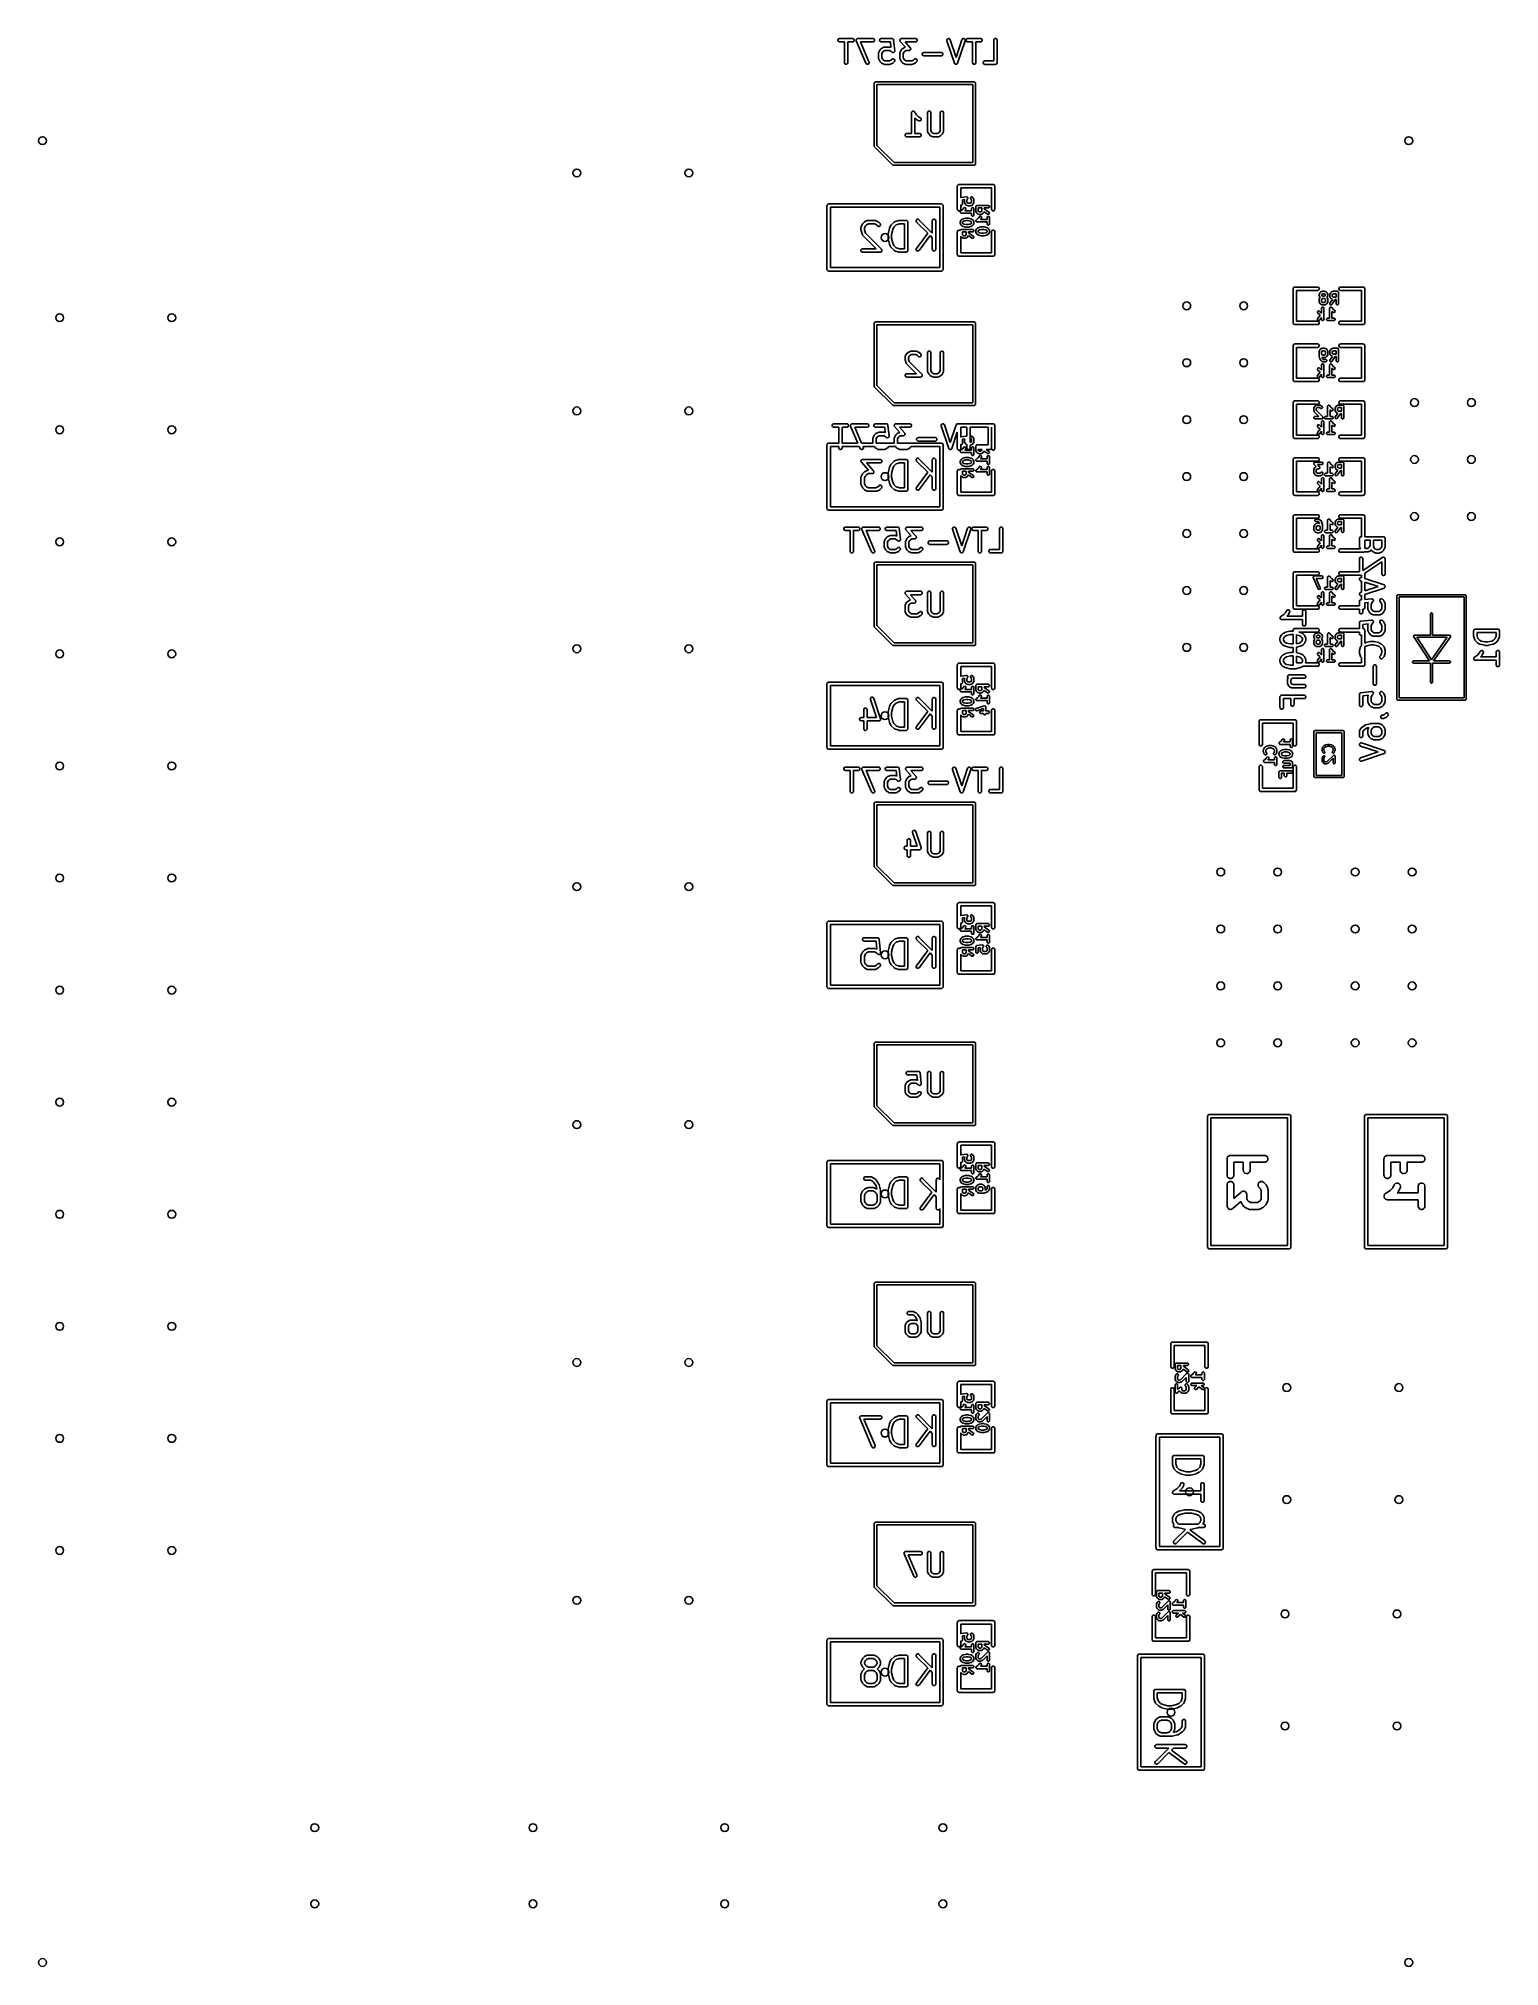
# Model space of a CAD drawing. Extents: x 0.39 to 2.96, y 0.39 to 3.78.
import ezdxf

# ---------------------------------------------------------------- set-up
doc = ezdxf.new("R2010")
doc.units = 0
doc.header["$MEASUREMENT"] = 0
doc.layers.add('BLACK', color=7, linetype='CONTINUOUS')

msp = doc.modelspace()

# ---------------------------------------------------------------- linework, layer by layer
at = {"layer": 'BLACK', "linetype": 'CONTINUOUS'}
for p, q in [((1.7974, 3.777), (1.7979, 3.7781)), ((1.7974, 3.7759), (1.7974, 3.777)), ((1.7979, 3.7748), (1.7974, 3.7759)), ((1.7979, 3.7781), (1.7987, 3.7789)), ((1.7987, 3.774), (1.7979, 3.7748)), ((1.7987, 3.7789), (1.7998, 3.7794)), ((1.7998, 3.7736), (1.7987, 3.774)), ((1.7998, 3.7794), (1.8003, 3.7794)), ((1.8003, 3.7735), (1.7998, 3.7736)), ((1.8003, 3.7794), (1.8228, 3.7794)), ((1.8086, 3.7735), (1.8003, 3.7735)), ((1.8086, 3.7371), (1.8086, 3.7735)), ((1.8228, 3.7735), (1.8145, 3.7735)), ((1.8145, 3.7735), (1.8145, 3.7371)), ((1.8228, 3.7794), (1.8234, 3.7794)), ((1.8234, 3.7736), (1.8228, 3.7735)), ((1.8234, 3.7794), (1.8245, 3.7789)), ((1.8245, 3.774), (1.8234, 3.7736)), ((1.8245, 3.7789), (1.8253, 3.7781)), ((1.8253, 3.7748), (1.8245, 3.774)), ((1.8253, 3.7781), (1.8257, 3.777)), ((1.8257, 3.7759), (1.8253, 3.7748)), ((1.8257, 3.777), (1.8257, 3.7759)), ((1.8293, 3.777), (1.8295, 3.7776)), ((1.8293, 3.7764), (1.8293, 3.777)), ((1.8293, 3.777), (1.8293, 3.777)), ((1.8293, 3.777), (1.8293, 3.777)), ((1.8293, 3.7759), (1.8293, 3.7764)), ((1.8295, 3.7753), (1.8293, 3.7759)), ((1.8293, 3.7759), (1.8293, 3.7759)), ((1.8293, 3.7759), (1.8293, 3.7759)), ((1.8295, 3.7776), (1.8297, 3.7781)), ((1.8464, 3.7359), (1.8295, 3.7753)), ((1.8297, 3.7781), (1.8301, 3.7785)), ((1.8297, 3.7781), (1.8297, 3.7781)), ((1.8297, 3.7781), (1.8297, 3.7781)), ((1.8301, 3.7785), (1.8305, 3.7789)), ((1.8305, 3.7789), (1.8305, 3.7789)), ((1.8305, 3.7789), (1.8306, 3.7789)), ((1.8306, 3.7789), (1.8311, 3.7791)), ((1.8311, 3.7791), (1.8316, 3.7794)), ((1.8316, 3.7794), (1.8316, 3.7794)), ((1.8316, 3.7794), (1.8316, 3.7794)), ((1.8316, 3.7794), (1.8322, 3.7794)), ((1.8322, 3.7794), (1.8584, 3.7794)), ((1.8584, 3.7735), (1.8367, 3.7735)), ((1.8367, 3.7735), (1.8518, 3.7383)), ((1.8584, 3.7794), (1.859, 3.7794)), ((1.859, 3.7736), (1.8584, 3.7735)), ((1.859, 3.7794), (1.8601, 3.7789)), ((1.8601, 3.774), (1.859, 3.7736)), ((1.8601, 3.7789), (1.8609, 3.7781)), ((1.8609, 3.7748), (1.8601, 3.774)), ((1.8609, 3.7781), (1.8613, 3.777)), ((1.8613, 3.7759), (1.8609, 3.7748)), ((1.8613, 3.777), (1.8613, 3.7759)), ((1.8689, 3.7553), (1.8708, 3.759)), ((1.8705, 3.777), (1.871, 3.7781)), ((1.8705, 3.7759), (1.8705, 3.777)), ((1.871, 3.7748), (1.8705, 3.7759)), ((1.8708, 3.759), (1.871, 3.7593)), ((1.871, 3.7781), (1.8718, 3.7789)), ((1.8718, 3.774), (1.871, 3.7748)), ((1.871, 3.7593), (1.871, 3.7594)), ((1.871, 3.7594), (1.8711, 3.7594)), ((1.8711, 3.7595), (1.8712, 3.7596)), ((1.8711, 3.7594), (1.8711, 3.7595)), ((1.8712, 3.7596), (1.8714, 3.7598)), ((1.8714, 3.7598), (1.8732, 3.7617)), ((1.8718, 3.7789), (1.8729, 3.7794)), ((1.8729, 3.7736), (1.8718, 3.774)), ((1.8729, 3.7794), (1.8734, 3.7794)), ((1.8734, 3.7735), (1.8729, 3.7736)), ((1.8732, 3.7617), (1.8735, 3.7619)), ((1.8734, 3.7794), (1.8922, 3.7794)), ((1.8895, 3.7735), (1.8734, 3.7735)), ((1.8735, 3.7619), (1.8736, 3.762)), ((1.8735, 3.7619), (1.8735, 3.7619)), ((1.8736, 3.762), (1.8737, 3.762)), ((1.8737, 3.762), (1.8738, 3.7621)), ((1.8738, 3.7621), (1.874, 3.7622)), ((1.874, 3.7622), (1.8777, 3.7641)), ((1.8777, 3.7641), (1.8783, 3.7643)), ((1.8783, 3.7643), (1.8784, 3.7643)), ((1.8784, 3.7643), (1.8785, 3.7644)), ((1.8785, 3.7644), (1.8791, 3.7644)), ((1.8791, 3.7644), (1.8884, 3.7644)), ((1.8884, 3.7644), (1.889, 3.7644)), ((1.889, 3.7644), (1.8891, 3.7643)), ((1.8891, 3.7643), (1.8892, 3.7643)), ((1.8892, 3.7643), (1.8898, 3.7641)), ((1.8905, 3.7637), (1.8895, 3.7735)), ((1.8898, 3.7641), (1.8905, 3.7637)), ((1.8922, 3.7794), (1.8924, 3.7794)), ((1.8924, 3.7794), (1.8925, 3.7794)), ((1.8925, 3.7794), (1.8925, 3.7794)), ((1.8925, 3.7794), (1.8928, 3.7794)), ((1.8928, 3.7794), (1.8932, 3.7792)), ((1.8932, 3.7792), (1.8936, 3.7791)), ((1.8936, 3.7791), (1.8937, 3.779)), ((1.8937, 3.779), (1.8938, 3.7789)), ((1.8938, 3.7789), (1.8941, 3.7786)), ((1.8941, 3.7786), (1.8945, 3.7783)), ((1.8945, 3.7783), (1.8945, 3.7782)), ((1.8945, 3.7782), (1.8946, 3.7781)), ((1.8946, 3.7781), (1.8948, 3.7777)), ((1.8948, 3.7777), (1.895, 3.7773)), ((1.895, 3.7773), (1.8951, 3.7771)), ((1.8951, 3.7771), (1.8951, 3.777)), ((1.8951, 3.777), (1.8951, 3.777)), ((1.8951, 3.777), (1.8951, 3.7768)), ((1.8951, 3.7768), (1.897, 3.758)), ((1.9061, 3.7761), (1.9062, 3.7766)), ((1.9062, 3.776), (1.9061, 3.7761)), ((1.9062, 3.7772), (1.9064, 3.7777)), ((1.9062, 3.7771), (1.9062, 3.7772)), ((1.9062, 3.777), (1.9062, 3.7771)), ((1.9062, 3.7766), (1.9062, 3.777)), ((1.9062, 3.7759), (1.9062, 3.776)), ((1.9064, 3.7754), (1.9062, 3.7759)), ((1.9064, 3.7777), (1.9066, 3.7781)), ((1.9065, 3.775), (1.9064, 3.7754)), ((1.9064, 3.7553), (1.9083, 3.759)), ((1.9066, 3.7749), (1.9065, 3.775)), ((1.9066, 3.7781), (1.9067, 3.7782)), ((1.9066, 3.7748), (1.9066, 3.7749)), ((1.9067, 3.7748), (1.9066, 3.7748)), ((1.9067, 3.7783), (1.9071, 3.7786)), ((1.9067, 3.7782), (1.9067, 3.7783)), ((1.9068, 3.7745), (1.9067, 3.7748)), ((1.9158, 3.7643), (1.9068, 3.7745)), ((1.9071, 3.7786), (1.9074, 3.7789)), ((1.9074, 3.7789), (1.9075, 3.779)), ((1.9075, 3.779), (1.9076, 3.779)), ((1.9076, 3.779), (1.908, 3.7792)), ((1.908, 3.7792), (1.9085, 3.7794)), ((1.9083, 3.759), (1.9085, 3.7593)), ((1.9085, 3.7794), (1.9086, 3.7794)), ((1.9085, 3.7593), (1.9085, 3.7594)), ((1.9085, 3.7594), (1.9086, 3.7594)), ((1.9086, 3.7794), (1.9087, 3.7794)), ((1.9086, 3.7595), (1.9087, 3.7596)), ((1.9086, 3.7594), (1.9086, 3.7595)), ((1.9087, 3.7794), (1.9088, 3.7794)), ((1.9087, 3.7596), (1.9089, 3.7598)), ((1.9088, 3.7794), (1.9091, 3.7794)), ((1.9089, 3.7598), (1.9107, 3.7617)), ((1.9091, 3.7794), (1.9334, 3.7794)), ((1.9107, 3.7617), (1.911, 3.7619)), ((1.911, 3.7619), (1.9111, 3.762)), ((1.911, 3.7619), (1.911, 3.7619)), ((1.9111, 3.762), (1.9112, 3.762)), ((1.9112, 3.7621), (1.9115, 3.7622)), ((1.9112, 3.762), (1.9112, 3.7621)), ((1.9115, 3.7622), (1.9152, 3.7641)), ((1.9152, 3.7641), (1.9158, 3.7643)), ((1.9334, 3.7735), (1.9156, 3.7735)), ((1.9156, 3.7735), (1.9244, 3.7634)), ((1.9237, 3.7589), (1.9232, 3.7588)), ((1.9238, 3.759), (1.9237, 3.759)), ((1.9237, 3.759), (1.9237, 3.7589)), ((1.9242, 3.7593), (1.9238, 3.759)), ((1.9245, 3.7597), (1.9242, 3.7593)), ((1.9244, 3.7634), (1.9246, 3.7632)), ((1.9246, 3.7598), (1.9245, 3.7597)), ((1.9246, 3.7632), (1.9246, 3.7631)), ((1.9246, 3.7631), (1.9247, 3.7631)), ((1.9248, 3.7603), (1.9246, 3.7598)), ((1.9246, 3.7598), (1.9246, 3.7598)), ((1.9247, 3.7631), (1.9247, 3.7629)), ((1.9247, 3.7629), (1.9249, 3.7625)), ((1.925, 3.7607), (1.9248, 3.7603)), ((1.9249, 3.7625), (1.9251, 3.762)), ((1.9251, 3.7609), (1.925, 3.7608)), ((1.925, 3.7608), (1.925, 3.7607)), ((1.9251, 3.762), (1.9251, 3.7619)), ((1.9251, 3.7619), (1.9251, 3.7618)), ((1.9251, 3.7618), (1.9251, 3.7614)), ((1.9251, 3.7614), (1.9251, 3.7609)), ((1.9334, 3.7794), (1.934, 3.7794)), ((1.934, 3.7736), (1.9334, 3.7735)), ((1.934, 3.7794), (1.9351, 3.7789)), ((1.9351, 3.774), (1.934, 3.7736)), ((1.9351, 3.7789), (1.9359, 3.7781)), ((1.9359, 3.7748), (1.9351, 3.774)), ((1.9359, 3.7781), (1.9363, 3.777)), ((1.9363, 3.7759), (1.9359, 3.7748)), ((1.9363, 3.777), (1.9363, 3.7759)), ((1.9886, 3.7761), (1.9887, 3.7772)), ((1.9888, 3.7755), (1.9886, 3.7761)), ((1.9887, 3.7772), (1.9892, 3.7783)), ((2.0019, 3.7362), (1.9888, 3.7755)), ((1.9892, 3.7783), (1.9901, 3.779)), ((1.9901, 3.779), (1.9912, 3.7794)), ((1.9912, 3.7794), (1.9923, 3.7793)), ((1.9923, 3.7793), (1.9934, 3.7788)), ((1.9934, 3.7788), (1.9941, 3.7779)), ((1.9941, 3.7779), (1.9944, 3.7774)), ((1.9944, 3.7774), (2.0047, 3.7464)), ((2.0047, 3.7464), (2.015, 3.7774)), ((2.0206, 3.7755), (2.0075, 3.7362)), ((2.015, 3.7774), (2.0152, 3.7779)), ((2.0152, 3.7779), (2.016, 3.7788)), ((2.016, 3.7788), (2.017, 3.7793)), ((2.017, 3.7793), (2.0182, 3.7794)), ((2.0182, 3.7794), (2.0193, 3.779)), ((2.0193, 3.779), (2.0201, 3.7783)), ((2.0201, 3.7783), (2.0207, 3.7772)), ((2.0207, 3.7761), (2.0206, 3.7755)), ((2.0207, 3.7772), (2.0207, 3.7761)), ((2.0224, 3.777), (2.0228, 3.7781)), ((2.0224, 3.7759), (2.0224, 3.777)), ((2.0228, 3.7748), (2.0224, 3.7759)), ((2.0228, 3.7781), (2.0237, 3.7789)), ((2.0237, 3.774), (2.0228, 3.7748)), ((2.0237, 3.7789), (2.0247, 3.7794)), ((2.0247, 3.7736), (2.0237, 3.774)), ((2.0247, 3.7794), (2.0253, 3.7794)), ((2.0253, 3.7735), (2.0247, 3.7736)), ((2.0253, 3.7794), (2.0478, 3.7794)), ((2.0336, 3.7735), (2.0253, 3.7735)), ((2.0336, 3.7371), (2.0336, 3.7735)), ((2.0478, 3.7735), (2.0395, 3.7735)), ((2.0395, 3.7735), (2.0395, 3.7371)), ((2.0478, 3.7794), (2.0484, 3.7794)), ((2.0484, 3.7736), (2.0478, 3.7735)), ((2.0484, 3.7794), (2.0494, 3.7789)), ((2.0494, 3.774), (2.0484, 3.7736)), ((2.0494, 3.7789), (2.0503, 3.7781)), ((2.0503, 3.7748), (2.0494, 3.774)), ((2.0503, 3.7781), (2.0507, 3.777)), ((2.0507, 3.7759), (2.0503, 3.7748)), ((2.0507, 3.777), (2.0507, 3.7759)), ((2.0711, 3.777), (2.0716, 3.7781)), ((2.0711, 3.7765), (2.0711, 3.777)), ((2.0711, 3.74), (2.0711, 3.7765)), ((2.0716, 3.7781), (2.0724, 3.7789)), ((2.0724, 3.7789), (2.0735, 3.7794)), ((2.0735, 3.7794), (2.0746, 3.7794)), ((2.0746, 3.7794), (2.0757, 3.7789)), ((2.0757, 3.7789), (2.0765, 3.7781)), ((2.0765, 3.7781), (2.0769, 3.777)), ((2.0769, 3.777), (2.077, 3.7765)), ((2.077, 3.7765), (2.077, 3.7371)), ((1.8087, 3.7365), (1.8086, 3.7371)), ((1.8091, 3.7355), (1.8087, 3.7365)), ((1.8099, 3.7346), (1.8091, 3.7355)), ((1.811, 3.7342), (1.8099, 3.7346)), ((1.8122, 3.7342), (1.811, 3.7342)), ((1.8132, 3.7346), (1.8122, 3.7342)), ((1.814, 3.7355), (1.8132, 3.7346)), ((1.8145, 3.7365), (1.814, 3.7355)), ((1.8145, 3.7371), (1.8145, 3.7365)), ((1.8466, 3.7354), (1.8464, 3.7359)), ((1.8475, 3.7346), (1.8466, 3.7354)), ((1.8485, 3.7342), (1.8475, 3.7346)), ((1.8497, 3.7342), (1.8485, 3.7342)), ((1.8507, 3.7347), (1.8497, 3.7342)), ((1.8515, 3.7355), (1.8507, 3.7347)), ((1.852, 3.7366), (1.8515, 3.7355)), ((1.8518, 3.7383), (1.852, 3.7377)), ((1.852, 3.7377), (1.852, 3.7366)), ((1.8686, 3.754), (1.8687, 3.7545)), ((1.8686, 3.7446), (1.8686, 3.754)), ((1.8687, 3.744), (1.8686, 3.7446)), ((1.8687, 3.7547), (1.8689, 3.7553)), ((1.8687, 3.7546), (1.8687, 3.7547)), ((1.8687, 3.7545), (1.8687, 3.7546)), ((1.8687, 3.7439), (1.8687, 3.744)), ((1.8687, 3.7438), (1.8687, 3.7439)), ((1.8689, 3.7433), (1.8687, 3.7438)), ((1.8708, 3.7395), (1.8689, 3.7433)), ((1.871, 3.7393), (1.8708, 3.7395)), ((1.871, 3.7392), (1.871, 3.7393)), ((1.8711, 3.7391), (1.871, 3.7392)), ((1.8711, 3.739), (1.8711, 3.7391)), ((1.8712, 3.739), (1.8711, 3.739)), ((1.8714, 3.7388), (1.8712, 3.739)), ((1.8732, 3.7369), (1.8714, 3.7388)), ((1.8735, 3.7367), (1.8732, 3.7369)), ((1.8735, 3.7366), (1.8735, 3.7367)), ((1.8736, 3.7366), (1.8735, 3.7366)), ((1.8737, 3.7365), (1.8736, 3.7366)), ((1.8738, 3.7365), (1.8737, 3.7365)), ((1.874, 3.7363), (1.8738, 3.7365)), ((1.8777, 3.7345), (1.874, 3.7363)), ((1.8759, 3.756), (1.8745, 3.7533)), ((1.8745, 3.7533), (1.8745, 3.7453)), ((1.8745, 3.7453), (1.8759, 3.7426)), ((1.8771, 3.7572), (1.8759, 3.756)), ((1.8759, 3.7426), (1.8771, 3.7414)), ((1.8798, 3.7585), (1.8771, 3.7572)), ((1.8771, 3.7414), (1.8798, 3.74)), ((1.8783, 3.7342), (1.8777, 3.7345)), ((1.8784, 3.7342), (1.8783, 3.7342)), ((1.8785, 3.7342), (1.8784, 3.7342)), ((1.8791, 3.7341), (1.8785, 3.7342)), ((1.8884, 3.7341), (1.8791, 3.7341)), ((1.8877, 3.7585), (1.8798, 3.7585)), ((1.8798, 3.74), (1.8877, 3.74)), ((1.8904, 3.7572), (1.8877, 3.7585)), ((1.8877, 3.74), (1.8904, 3.7414)), ((1.889, 3.7342), (1.8884, 3.7341)), ((1.8891, 3.7342), (1.889, 3.7342)), ((1.8892, 3.7342), (1.8891, 3.7342)), ((1.8898, 3.7345), (1.8892, 3.7342)), ((1.8935, 3.7363), (1.8898, 3.7345)), ((1.892, 3.7556), (1.8904, 3.7572)), ((1.8904, 3.7414), (1.892, 3.7429)), ((1.8924, 3.7553), (1.892, 3.7556)), ((1.892, 3.7429), (1.8924, 3.7433)), ((1.8926, 3.7552), (1.8924, 3.7553)), ((1.8924, 3.7433), (1.8935, 3.7437)), ((1.8927, 3.7551), (1.8926, 3.7552)), ((1.8931, 3.755), (1.8927, 3.7551)), ((1.8935, 3.7548), (1.8931, 3.755)), ((1.8936, 3.7548), (1.8935, 3.7548)), ((1.8935, 3.7437), (1.8946, 3.7437)), ((1.8938, 3.7365), (1.8935, 3.7363)), ((1.8938, 3.7548), (1.8936, 3.7548)), ((1.8942, 3.7548), (1.8938, 3.7548)), ((1.8939, 3.7366), (1.8938, 3.7365)), ((1.8938, 3.7365), (1.8938, 3.7365)), ((1.894, 3.7366), (1.8939, 3.7366)), ((1.8941, 3.7367), (1.894, 3.7366)), ((1.8943, 3.7369), (1.8941, 3.7367)), ((1.8946, 3.7548), (1.8942, 3.7548)), ((1.8962, 3.7388), (1.8943, 3.7369)), ((1.8948, 3.7549), (1.8946, 3.7548)), ((1.8946, 3.7437), (1.8957, 3.7433)), ((1.8949, 3.7549), (1.8948, 3.7549)), ((1.8953, 3.7551), (1.8949, 3.7549)), ((1.8957, 3.7553), (1.8953, 3.7551)), ((1.8958, 3.7554), (1.8957, 3.7553)), ((1.8957, 3.7433), (1.8965, 3.7425)), ((1.8959, 3.7554), (1.8958, 3.7554)), ((1.8962, 3.7558), (1.8959, 3.7554)), ((1.8965, 3.7561), (1.8962, 3.7558)), ((1.8965, 3.7392), (1.8962, 3.7388)), ((1.8966, 3.7562), (1.8965, 3.7561)), ((1.8965, 3.7425), (1.897, 3.7414)), ((1.897, 3.7403), (1.8965, 3.7392)), ((1.8967, 3.7563), (1.8966, 3.7562)), ((1.8968, 3.7567), (1.8967, 3.7563)), ((1.897, 3.7571), (1.8968, 3.7567)), ((1.897, 3.758), (1.897, 3.7574)), ((1.897, 3.7574), (1.897, 3.7573)), ((1.897, 3.7573), (1.897, 3.7571)), ((1.897, 3.7414), (1.897, 3.7403)), ((1.9061, 3.754), (1.9062, 3.7545)), ((1.9061, 3.7446), (1.9061, 3.754)), ((1.9062, 3.744), (1.9061, 3.7446)), ((1.9062, 3.7547), (1.9064, 3.7553)), ((1.9062, 3.7546), (1.9062, 3.7547)), ((1.9062, 3.7545), (1.9062, 3.7546)), ((1.9062, 3.7439), (1.9062, 3.744)), ((1.9062, 3.7438), (1.9062, 3.7439)), ((1.9064, 3.7433), (1.9062, 3.7438)), ((1.9083, 3.7395), (1.9064, 3.7433)), ((1.9085, 3.7393), (1.9083, 3.7395)), ((1.9085, 3.7392), (1.9085, 3.7393)), ((1.9086, 3.7391), (1.9085, 3.7392)), ((1.9086, 3.739), (1.9086, 3.7391)), ((1.9087, 3.739), (1.9086, 3.739)), ((1.9089, 3.7388), (1.9087, 3.739)), ((1.9107, 3.7369), (1.9089, 3.7388)), ((1.911, 3.7367), (1.9107, 3.7369)), ((1.911, 3.7366), (1.911, 3.7367)), ((1.9111, 3.7366), (1.911, 3.7366)), ((1.9112, 3.7365), (1.9111, 3.7366)), ((1.9115, 3.7363), (1.9112, 3.7365)), ((1.9112, 3.7365), (1.9112, 3.7365)), ((1.9152, 3.7345), (1.9115, 3.7363)), ((1.9134, 3.756), (1.912, 3.7533)), ((1.912, 3.7533), (1.912, 3.7453)), ((1.912, 3.7453), (1.9134, 3.7426)), ((1.9146, 3.7572), (1.9134, 3.756)), ((1.9134, 3.7426), (1.9146, 3.7414)), ((1.9173, 3.7585), (1.9146, 3.7572)), ((1.9146, 3.7414), (1.9173, 3.74)), ((1.9158, 3.7342), (1.9152, 3.7345)), ((1.9159, 3.7342), (1.9158, 3.7342)), ((1.916, 3.7342), (1.9159, 3.7342)), ((1.9166, 3.7341), (1.916, 3.7342)), ((1.9278, 3.7341), (1.9166, 3.7341)), ((1.9222, 3.7585), (1.9173, 3.7585)), ((1.9173, 3.74), (1.9271, 3.74)), ((1.9225, 3.7585), (1.9222, 3.7585)), ((1.9226, 3.7585), (1.9225, 3.7585)), ((1.9228, 3.7586), (1.9226, 3.7586)), ((1.9226, 3.7586), (1.9226, 3.7585)), ((1.9232, 3.7588), (1.9228, 3.7586)), ((1.9271, 3.74), (1.9298, 3.7414)), ((1.9284, 3.7342), (1.9278, 3.7341)), ((1.9285, 3.7342), (1.9284, 3.7342)), ((1.9286, 3.7342), (1.9285, 3.7342)), ((1.9291, 3.7345), (1.9286, 3.7342)), ((1.9329, 3.7363), (1.9291, 3.7345)), ((1.9298, 3.7414), (1.9314, 3.7429)), ((1.9314, 3.7429), (1.9318, 3.7433)), ((1.9318, 3.7433), (1.9329, 3.7437)), ((1.9329, 3.7437), (1.934, 3.7437)), ((1.9331, 3.7365), (1.9329, 3.7363)), ((1.9332, 3.7365), (1.9331, 3.7365)), ((1.9333, 3.7366), (1.9332, 3.7365)), ((1.9334, 3.7366), (1.9333, 3.7366)), ((1.9337, 3.7369), (1.9334, 3.7367)), ((1.9334, 3.7367), (1.9334, 3.7366)), ((1.9355, 3.7388), (1.9337, 3.7369)), ((1.934, 3.7437), (1.9351, 3.7433)), ((1.9351, 3.7433), (1.9359, 3.7425)), ((1.9359, 3.7392), (1.9355, 3.7388)), ((1.9359, 3.7425), (1.9363, 3.7414)), ((1.9363, 3.7403), (1.9359, 3.7392)), ((1.9363, 3.7414), (1.9363, 3.7403)), ((1.9455, 3.7527), (1.946, 3.7537)), ((1.9455, 3.7515), (1.9455, 3.7527)), ((1.946, 3.7505), (1.9455, 3.7515)), ((1.946, 3.7537), (1.9468, 3.7545)), ((1.9468, 3.7496), (1.946, 3.7505)), ((1.9468, 3.7545), (1.9479, 3.755)), ((1.9479, 3.7492), (1.9468, 3.7496)), ((1.9479, 3.755), (1.9484, 3.755)), ((1.9484, 3.7491), (1.9479, 3.7492)), ((1.9484, 3.755), (1.9784, 3.755)), ((1.9784, 3.7491), (1.9484, 3.7491)), ((1.9784, 3.755), (1.979, 3.755)), ((1.979, 3.7492), (1.9784, 3.7491)), ((1.979, 3.755), (1.9801, 3.7545)), ((1.9801, 3.7496), (1.979, 3.7492)), ((1.9801, 3.7545), (1.9809, 3.7537)), ((1.9809, 3.7505), (1.9801, 3.7496)), ((1.9809, 3.7537), (1.9813, 3.7527)), ((1.9813, 3.7515), (1.9809, 3.7505)), ((1.9813, 3.7527), (1.9813, 3.7515)), ((2.0021, 3.7356), (2.0019, 3.7362)), ((2.0023, 3.7355), (2.0021, 3.7356)), ((2.0023, 3.7353), (2.0023, 3.7355)), ((2.0026, 3.735), (2.0023, 3.7353)), ((2.0029, 3.7348), (2.0026, 3.735)), ((2.0031, 3.7347), (2.0029, 3.7348)), ((2.0032, 3.7345), (2.0031, 3.7347)), ((2.0036, 3.7344), (2.0032, 3.7345)), ((2.0039, 3.7342), (2.0036, 3.7344)), ((2.0041, 3.7342), (2.0039, 3.7342)), ((2.0043, 3.7342), (2.0041, 3.7342)), ((2.0047, 3.7342), (2.0043, 3.7342)), ((2.005, 3.7342), (2.0047, 3.7342)), ((2.0052, 3.7342), (2.005, 3.7342)), ((2.0055, 3.7342), (2.0052, 3.7342)), ((2.0058, 3.7344), (2.0055, 3.7342)), ((2.0061, 3.7345), (2.0058, 3.7344)), ((2.0063, 3.7347), (2.0061, 3.7345)), ((2.0065, 3.7348), (2.0063, 3.7347)), ((2.0067, 3.735), (2.0065, 3.7348)), ((2.007, 3.7353), (2.0067, 3.735)), ((2.0071, 3.7355), (2.007, 3.7353)), ((2.0072, 3.7356), (2.0071, 3.7355)), ((2.0075, 3.7362), (2.0072, 3.7356)), ((2.0337, 3.7365), (2.0336, 3.7371)), ((2.0341, 3.7355), (2.0337, 3.7365)), ((2.0349, 3.7346), (2.0341, 3.7355)), ((2.036, 3.7342), (2.0349, 3.7346)), ((2.0371, 3.7342), (2.036, 3.7342)), ((2.0382, 3.7346), (2.0371, 3.7342)), ((2.039, 3.7355), (2.0382, 3.7346)), ((2.0394, 3.7365), (2.039, 3.7355)), ((2.0395, 3.7371), (2.0394, 3.7365)), ((2.0524, 3.7377), (2.0528, 3.7387)), ((2.0524, 3.7365), (2.0524, 3.7377)), ((2.0528, 3.7355), (2.0524, 3.7365)), ((2.0528, 3.7387), (2.0537, 3.7395)), ((2.0537, 3.7346), (2.0528, 3.7355)), ((2.0537, 3.7395), (2.0547, 3.74)), ((2.0547, 3.7342), (2.0537, 3.7346)), ((2.0547, 3.74), (2.0553, 3.74)), ((2.0553, 3.7341), (2.0547, 3.7342)), ((2.0553, 3.74), (2.0711, 3.74)), ((2.074, 3.7341), (2.0553, 3.7341)), ((2.0746, 3.7342), (2.074, 3.7341)), ((2.0757, 3.7346), (2.0746, 3.7342)), ((2.0765, 3.7355), (2.0757, 3.7346)), ((2.0769, 3.7365), (2.0765, 3.7355)), ((2.077, 3.7371), (2.0769, 3.7365)), ((1.861, 3.7009), (1.8612, 3.7018)), ((1.861, 3.5906), (1.861, 3.7009)), ((1.8612, 3.7018), (1.8625, 3.703)), ((1.8625, 3.703), (1.8634, 3.7032)), ((1.8634, 3.7032), (2.0366, 3.7032)), ((1.8657, 3.6985), (1.8657, 3.5916)), ((2.0343, 3.6985), (1.8657, 3.6985)), ((2.0343, 3.5615), (2.0343, 3.6985)), ((2.0366, 3.7032), (2.0375, 3.703)), ((2.0375, 3.703), (2.0388, 3.7018)), ((2.0388, 3.7018), (2.039, 3.7009)), ((2.039, 3.7009), (2.039, 3.5591)), ((1.9264, 3.6489), (1.9265, 3.6495)), ((1.9264, 3.6125), (1.9264, 3.6489)), ((1.9264, 3.6489), (1.9264, 3.6489)), ((1.9264, 3.6489), (1.9264, 3.6489)), ((1.9264, 3.6489), (1.9264, 3.6489)), ((1.9265, 3.6495), (1.9266, 3.6498)), ((1.9266, 3.6498), (1.9267, 3.65)), ((1.9267, 3.65), (1.9268, 3.6503)), ((1.9268, 3.6503), (1.9269, 3.6505)), ((1.9269, 3.6505), (1.9271, 3.6508)), ((1.9271, 3.6508), (1.9273, 3.651)), ((1.9273, 3.651), (1.9275, 3.6512)), ((1.9275, 3.6512), (1.9277, 3.6514)), ((1.9277, 3.6514), (1.928, 3.6515)), ((1.928, 3.6515), (1.9283, 3.6516)), ((1.9283, 3.6516), (1.9285, 3.6517)), ((1.9285, 3.6517), (1.9288, 3.6518)), ((1.9288, 3.6518), (1.9291, 3.6518)), ((1.9291, 3.6518), (1.9294, 3.6519)), ((1.9294, 3.6519), (1.9297, 3.6518)), ((1.9297, 3.6518), (1.93, 3.6518)), ((1.93, 3.6518), (1.9302, 3.6517)), ((1.9302, 3.6517), (1.9305, 3.6516)), ((1.9305, 3.6516), (1.9308, 3.6515)), ((1.9308, 3.6515), (1.931, 3.6514)), ((1.931, 3.6514), (1.9312, 3.6512)), ((1.9312, 3.6512), (1.9315, 3.651)), ((1.9315, 3.651), (1.9318, 3.6505)), ((1.9318, 3.6505), (1.9318, 3.6505)), ((1.9318, 3.6505), (1.9318, 3.6505)), ((1.9318, 3.6505), (1.9318, 3.6505)), ((1.9318, 3.6505), (1.9354, 3.6452)), ((1.9348, 3.6374), (1.9323, 3.6399)), ((1.9323, 3.6399), (1.9323, 3.6125)), ((1.935, 3.6373), (1.9348, 3.6374)), ((1.9351, 3.6372), (1.935, 3.6373)), ((1.9352, 3.6371), (1.9351, 3.6372)), ((1.9353, 3.637), (1.9352, 3.6371)), ((1.9352, 3.6371), (1.9352, 3.6371)), ((1.9356, 3.6369), (1.9353, 3.637)), ((1.9354, 3.6452), (1.9386, 3.642)), ((1.9393, 3.635), (1.9356, 3.6369)), ((1.9386, 3.642), (1.9419, 3.6403)), ((1.9398, 3.6348), (1.9393, 3.635)), ((1.941, 3.6347), (1.9398, 3.6348)), ((1.9421, 3.6351), (1.941, 3.6347)), ((1.9419, 3.6403), (1.9424, 3.64)), ((1.943, 3.6358), (1.9421, 3.6351)), ((1.9424, 3.64), (1.9432, 3.6391)), ((1.9435, 3.6369), (1.943, 3.6358)), ((1.9432, 3.6391), (1.9436, 3.638)), ((1.9436, 3.638), (1.9435, 3.6369)), ((1.9545, 3.6489), (1.9546, 3.6495)), ((1.9545, 3.617), (1.9545, 3.6489)), ((1.9546, 3.6495), (1.955, 3.6505)), ((1.955, 3.6505), (1.9559, 3.6514)), ((1.9559, 3.6514), (1.9569, 3.6518)), ((1.9569, 3.6518), (1.9581, 3.6518)), ((1.9581, 3.6518), (1.9591, 3.6514)), ((1.9591, 3.6514), (1.96, 3.6505)), ((1.96, 3.6505), (1.9604, 3.6495)), ((1.9604, 3.6495), (1.9605, 3.6489)), ((1.9605, 3.6489), (1.9605, 3.6177)), ((1.977, 3.6489), (1.9771, 3.6495)), ((1.977, 3.6177), (1.977, 3.6489)), ((1.9771, 3.6495), (1.9775, 3.6505)), ((1.9775, 3.6505), (1.9784, 3.6514)), ((1.9784, 3.6514), (1.9794, 3.6518)), ((1.9794, 3.6518), (1.9806, 3.6518)), ((1.9806, 3.6518), (1.9816, 3.6514)), ((1.9816, 3.6514), (1.9825, 3.6505)), ((1.9825, 3.6505), (1.9829, 3.6495)), ((1.9829, 3.6495), (1.9829, 3.6489)), ((1.9829, 3.6489), (1.9829, 3.617)), ((1.8612, 3.5897), (1.861, 3.5906)), ((1.8617, 3.589), (1.8612, 3.5897)), ((1.8657, 3.5916), (1.8959, 3.5615)), ((1.9152, 3.6101), (1.9157, 3.6112)), ((1.9152, 3.609), (1.9152, 3.6101)), ((1.9157, 3.6079), (1.9152, 3.609)), ((1.9157, 3.6112), (1.9165, 3.612)), ((1.9165, 3.6071), (1.9157, 3.6079)), ((1.9165, 3.612), (1.9176, 3.6124)), ((1.9176, 3.6066), (1.9165, 3.6071)), ((1.9176, 3.6124), (1.9181, 3.6125)), ((1.9181, 3.6066), (1.9176, 3.6066)), ((1.9181, 3.6125), (1.9264, 3.6125)), ((1.9406, 3.6066), (1.9181, 3.6066)), ((1.9323, 3.6125), (1.9406, 3.6125)), ((1.9406, 3.6125), (1.9412, 3.6124)), ((1.9412, 3.6066), (1.9406, 3.6066)), ((1.9412, 3.6124), (1.9423, 3.612)), ((1.9423, 3.6071), (1.9412, 3.6066)), ((1.9423, 3.612), (1.9431, 3.6112)), ((1.9431, 3.6079), (1.9423, 3.6071)), ((1.9431, 3.6112), (1.9435, 3.6101)), ((1.9435, 3.609), (1.9431, 3.6079)), ((1.9435, 3.6101), (1.9435, 3.609)), ((1.9546, 3.6165), (1.9545, 3.617)), ((1.9546, 3.6164), (1.9546, 3.6165)), ((1.9547, 3.6163), (1.9546, 3.6164)), ((1.9549, 3.6157), (1.9547, 3.6163)), ((1.9567, 3.612), (1.9549, 3.6157)), ((1.9569, 3.6117), (1.9567, 3.612)), ((1.9569, 3.6116), (1.9569, 3.6117)), ((1.957, 3.6116), (1.9569, 3.6116)), ((1.957, 3.6115), (1.957, 3.6116)), ((1.9571, 3.6114), (1.957, 3.6115)), ((1.9573, 3.6112), (1.9571, 3.6114)), ((1.9592, 3.6093), (1.9573, 3.6112)), ((1.9594, 3.6091), (1.9592, 3.6093)), ((1.9595, 3.609), (1.9594, 3.6091)), ((1.9594, 3.6091), (1.9594, 3.6091)), ((1.9596, 3.609), (1.9595, 3.609)), ((1.9597, 3.6089), (1.9596, 3.609)), ((1.9599, 3.6088), (1.9597, 3.6089)), ((1.9637, 3.6069), (1.9599, 3.6088)), ((1.9605, 3.6177), (1.9618, 3.615)), ((1.9618, 3.615), (1.963, 3.6138)), ((1.963, 3.6138), (1.9657, 3.6125)), ((1.9642, 3.6067), (1.9637, 3.6069)), ((1.9643, 3.6067), (1.9642, 3.6067)), ((1.9644, 3.6066), (1.9643, 3.6067)), ((1.965, 3.6066), (1.9644, 3.6066)), ((1.9725, 3.6066), (1.965, 3.6066)), ((1.9657, 3.6125), (1.9718, 3.6125)), ((1.9718, 3.6125), (1.9745, 3.6138)), ((1.9731, 3.6066), (1.9725, 3.6066)), ((1.9732, 3.6067), (1.9731, 3.6066)), ((1.9733, 3.6067), (1.9732, 3.6067)), ((1.9738, 3.6069), (1.9733, 3.6067)), ((1.9776, 3.6088), (1.9738, 3.6069)), ((1.9745, 3.6138), (1.9757, 3.615)), ((1.9757, 3.615), (1.977, 3.6177)), ((1.9778, 3.6089), (1.9776, 3.6088)), ((1.9779, 3.609), (1.9778, 3.6089)), ((1.978, 3.609), (1.9779, 3.609)), ((1.9781, 3.6091), (1.978, 3.609)), ((1.9783, 3.6093), (1.9781, 3.6091)), ((1.9781, 3.6091), (1.9781, 3.6091)), ((1.9802, 3.6112), (1.9783, 3.6093)), ((1.9804, 3.6114), (1.9802, 3.6112)), ((1.9805, 3.6115), (1.9804, 3.6114)), ((1.9806, 3.6116), (1.9805, 3.6116)), ((1.9805, 3.6116), (1.9805, 3.6115)), ((1.9808, 3.612), (1.9806, 3.6117)), ((1.9806, 3.6117), (1.9806, 3.6116)), ((1.9826, 3.6157), (1.9808, 3.612)), ((1.9828, 3.6163), (1.9826, 3.6157)), ((1.9829, 3.6164), (1.9828, 3.6163)), ((1.9829, 3.617), (1.9829, 3.6165)), ((1.9829, 3.6165), (1.9829, 3.6164)), ((1.8932, 3.5575), (1.8617, 3.589)), ((1.894, 3.557), (1.8932, 3.5575)), ((1.8949, 3.5568), (1.894, 3.557)), ((2.0366, 3.5568), (1.8949, 3.5568)), ((1.8959, 3.5615), (2.0343, 3.5615)), ((2.0375, 3.557), (2.0366, 3.5568)), ((2.0388, 3.5582), (2.0375, 3.557)), ((2.039, 3.5591), (2.0388, 3.5582)), ((2.0075, 3.5216), (2.0084, 3.5225)), ((2.0084, 3.5225), (2.0094, 3.5229)), ((2.0094, 3.5229), (2.01, 3.523)), ((2.01, 3.523), (2.07, 3.523)), ((2.07, 3.523), (2.0706, 3.5229)), ((2.0706, 3.5229), (2.0716, 3.5225)), ((2.0716, 3.5225), (2.0725, 3.5216)), ((1.7785, 3.4876), (1.7794, 3.4885)), ((1.7794, 3.4885), (1.7804, 3.4889)), ((1.7804, 3.4889), (1.781, 3.489)), ((1.781, 3.489), (1.976, 3.489)), ((1.976, 3.489), (1.9766, 3.4889)), ((1.9766, 3.4889), (1.9775, 3.4885)), ((1.9775, 3.4885), (1.9784, 3.4889)), ((1.9784, 3.4889), (1.9796, 3.4889)), ((1.9796, 3.4889), (1.9806, 3.4885)), ((1.9806, 3.4885), (1.9815, 3.4876)), ((2.007, 3.52), (2.0071, 3.5206)), ((2.007, 3.48), (2.007, 3.52)), ((2.0071, 3.5206), (2.0075, 3.5216)), ((2.067, 3.517), (2.013, 3.517)), ((2.013, 3.517), (2.013, 3.4999)), ((2.013, 3.4999), (2.0132, 3.5002)), ((2.0132, 3.5002), (2.0133, 3.5002)), ((2.0133, 3.5002), (2.0134, 3.5003)), ((2.0134, 3.5003), (2.0135, 3.5003)), ((2.0135, 3.5003), (2.014, 3.5004)), ((2.014, 3.5004), (2.0234, 3.5014)), ((2.0162, 3.4881), (2.015, 3.4869)), ((2.0163, 3.4889), (2.0162, 3.4881)), ((2.0196, 3.4967), (2.0163, 3.4964)), ((2.0163, 3.4964), (2.0163, 3.4889)), ((2.0195, 3.4964), (2.0196, 3.4965)), ((2.0195, 3.4917), (2.0195, 3.4964)), ((2.0196, 3.4916), (2.0195, 3.4917)), ((2.0196, 3.4966), (2.0196, 3.4967)), ((2.0196, 3.4965), (2.0196, 3.4966)), ((2.0196, 3.4913), (2.0196, 3.4916)), ((2.0196, 3.4916), (2.0196, 3.4916)), ((2.0197, 3.4909), (2.0196, 3.4913)), ((2.0198, 3.4908), (2.0197, 3.4909)), ((2.0197, 3.4909), (2.0197, 3.4909)), ((2.0207, 3.4889), (2.0198, 3.4908)), ((2.0209, 3.4886), (2.0207, 3.4889)), ((2.0211, 3.4883), (2.0209, 3.4886)), ((2.0221, 3.4874), (2.0211, 3.4883)), ((2.0234, 3.5014), (2.0242, 3.5013)), ((2.0244, 3.497), (2.0238, 3.4959)), ((2.0238, 3.4959), (2.0238, 3.4922)), ((2.0238, 3.4922), (2.0244, 3.4911)), ((2.0242, 3.5013), (2.0243, 3.5012)), ((2.0243, 3.5012), (2.0244, 3.5012)), ((2.0244, 3.5012), (2.0249, 3.5007)), ((2.0251, 3.4977), (2.0244, 3.497)), ((2.0244, 3.4911), (2.0248, 3.4907)), ((2.0248, 3.4907), (2.026, 3.4901)), ((2.0249, 3.5007), (2.0255, 3.5003)), ((2.0256, 3.4984), (2.0251, 3.4977)), ((2.0255, 3.5003), (2.0255, 3.5001)), ((2.0255, 3.5001), (2.0256, 3.5001)), ((2.0256, 3.5001), (2.0256, 3.4993)), ((2.0256, 3.4993), (2.0256, 3.4986)), ((2.0256, 3.4986), (2.0256, 3.4985)), ((2.0256, 3.4985), (2.0256, 3.4984)), ((2.026, 3.4901), (2.0296, 3.4901)), ((2.0296, 3.4901), (2.0307, 3.4907)), ((2.03, 3.5001), (2.0312, 3.5012)), ((2.03, 3.4984), (2.03, 3.5001)), ((2.0305, 3.4977), (2.03, 3.4984)), ((2.0312, 3.497), (2.0305, 3.4977)), ((2.0307, 3.4907), (2.0312, 3.4911)), ((2.0312, 3.5012), (2.0328, 3.5012)), ((2.0317, 3.4959), (2.0312, 3.497)), ((2.0312, 3.4911), (2.0317, 3.4922)), ((2.0317, 3.4922), (2.0317, 3.4959)), ((2.0328, 3.5012), (2.0335, 3.5008)), ((2.0335, 3.5008), (2.0345, 3.4998)), ((2.0345, 3.4883), (2.0335, 3.4874)), ((2.0345, 3.4998), (2.0347, 3.4995)), ((2.0347, 3.4886), (2.0345, 3.4883)), ((2.0347, 3.4995), (2.0349, 3.4993)), ((2.0349, 3.4889), (2.0347, 3.4886)), ((2.0349, 3.4993), (2.0358, 3.4974)), ((2.0358, 3.4908), (2.0349, 3.4889)), ((2.0358, 3.4974), (2.0358, 3.4973)), ((2.0358, 3.4973), (2.0359, 3.4972)), ((2.0359, 3.4909), (2.0358, 3.4909)), ((2.0358, 3.4909), (2.0358, 3.4908)), ((2.0359, 3.4972), (2.0359, 3.4969)), ((2.0359, 3.4969), (2.036, 3.4966)), ((2.036, 3.4916), (2.0359, 3.4913)), ((2.0359, 3.4913), (2.0359, 3.4909)), ((2.036, 3.4966), (2.036, 3.4965)), ((2.036, 3.4965), (2.036, 3.4964)), ((2.036, 3.4964), (2.036, 3.4917)), ((2.036, 3.4917), (2.036, 3.4916)), ((2.036, 3.4916), (2.036, 3.4916)), ((2.067, 3.48), (2.067, 3.517)), ((2.0725, 3.5216), (2.0729, 3.5206)), ((2.0729, 3.5206), (2.073, 3.52)), ((2.073, 3.52), (2.073, 3.48)), ((1.778, 3.486), (1.7781, 3.4866)), ((1.778, 3.374), (1.778, 3.486)), ((1.7781, 3.4866), (1.7785, 3.4876)), ((1.976, 3.483), (1.784, 3.483)), ((1.784, 3.483), (1.784, 3.377)), ((1.8406, 3.454), (1.8406, 3.4541)), ((1.8406, 3.4541), (1.8407, 3.4541)), ((1.8407, 3.4541), (1.8408, 3.4542)), ((1.8408, 3.4543), (1.841, 3.4545)), ((1.8408, 3.4542), (1.8408, 3.4543)), ((1.841, 3.4545), (1.8434, 3.4569)), ((1.8434, 3.4569), (1.8436, 3.4571)), ((1.8436, 3.4571), (1.8437, 3.4571)), ((1.8437, 3.4571), (1.8438, 3.4572)), ((1.8438, 3.4572), (1.8438, 3.4573)), ((1.8438, 3.4573), (1.8439, 3.4573)), ((1.8439, 3.4573), (1.8442, 3.4574)), ((1.8442, 3.4574), (1.8489, 3.4598)), ((1.8509, 3.4542), (1.8472, 3.4524)), ((1.8489, 3.4598), (1.8495, 3.46)), ((1.8495, 3.46), (1.8496, 3.46)), ((1.8496, 3.46), (1.8497, 3.4601)), ((1.8497, 3.4601), (1.8502, 3.4601)), ((1.8502, 3.4601), (1.8621, 3.4601)), ((1.8614, 3.4542), (1.8509, 3.4542)), ((1.8652, 3.4524), (1.8614, 3.4542)), ((1.8621, 3.4601), (1.8627, 3.4601)), ((1.8627, 3.4601), (1.8628, 3.46)), ((1.8628, 3.46), (1.8629, 3.46)), ((1.8629, 3.46), (1.8635, 3.4598)), ((1.8635, 3.4598), (1.8682, 3.4574)), ((1.8682, 3.4574), (1.8685, 3.4573)), ((1.8685, 3.4573), (1.8685, 3.4573)), ((1.8685, 3.4573), (1.8686, 3.4572)), ((1.8686, 3.4572), (1.8687, 3.4571)), ((1.8687, 3.4571), (1.8688, 3.4571)), ((1.8688, 3.4571), (1.869, 3.4569)), ((1.869, 3.4569), (1.8714, 3.4545)), ((1.8714, 3.4545), (1.8717, 3.4541)), ((1.8717, 3.4541), (1.8722, 3.453)), ((1.891, 3.4521), (1.8958, 3.4569)), ((1.8958, 3.4569), (1.8962, 3.4573)), ((1.8962, 3.4573), (1.8963, 3.4573)), ((1.8963, 3.4573), (1.8964, 3.4574)), ((1.8964, 3.4574), (1.8969, 3.4576)), ((1.8969, 3.4576), (1.9041, 3.46)), ((1.9055, 3.4542), (1.8995, 3.4522)), ((1.9041, 3.46), (1.9044, 3.46)), ((1.9044, 3.46), (1.9044, 3.4601)), ((1.9044, 3.4601), (1.9045, 3.4601)), ((1.9045, 3.4601), (1.9046, 3.4601)), ((1.9046, 3.4601), (1.9047, 3.4601)), ((1.9047, 3.4601), (1.905, 3.4601)), ((1.905, 3.4601), (1.9169, 3.4601)), ((1.914, 3.4542), (1.9055, 3.4542)), ((1.914, 3.4101), (1.914, 3.4542)), ((1.9169, 3.4601), (1.9175, 3.4601)), ((1.9175, 3.4601), (1.9185, 3.4596)), ((1.9185, 3.4596), (1.9194, 3.4588)), ((1.9194, 3.4588), (1.9198, 3.4578)), ((1.9198, 3.4578), (1.9199, 3.4572)), ((1.9199, 3.4572), (1.9199, 3.4072)), ((1.9346, 3.4598), (1.9351, 3.4608)), ((1.9346, 3.4586), (1.9346, 3.4598)), ((1.9351, 3.4575), (1.9346, 3.4586)), ((1.9351, 3.4608), (1.9359, 3.4616)), ((1.9354, 3.4571), (1.9351, 3.4575)), ((1.9551, 3.4375), (1.9354, 3.4571)), ((1.9359, 3.4616), (1.9369, 3.4621)), ((1.9369, 3.4621), (1.9381, 3.4621)), ((1.9381, 3.4621), (1.9392, 3.4616)), ((1.9392, 3.4616), (1.9396, 3.4613)), ((1.9396, 3.4613), (1.9631, 3.4377)), ((1.9631, 3.4592), (1.9632, 3.4598)), ((1.9631, 3.4377), (1.9631, 3.4592)), ((1.9632, 3.4598), (1.9636, 3.4608)), ((1.9636, 3.4608), (1.9645, 3.4616)), ((1.9645, 3.4616), (1.9655, 3.4621)), ((1.9655, 3.4621), (1.9667, 3.4621)), ((1.9667, 3.4621), (1.9677, 3.4616)), ((1.9677, 3.4616), (1.9686, 3.4608)), ((1.9686, 3.4608), (1.969, 3.4598)), ((1.969, 3.4598), (1.969, 3.4592)), ((1.969, 3.4592), (1.969, 3.4092)), ((1.976, 3.377), (1.976, 3.4831)), ((1.976, 3.4831), (1.976, 3.483)), ((1.9815, 3.4876), (1.9819, 3.4866)), ((1.9819, 3.4866), (1.982, 3.486)), ((1.982, 3.486), (1.982, 3.374)), ((2.0071, 3.4794), (2.007, 3.48)), ((2.0075, 3.4784), (2.0071, 3.4794)), ((2.0084, 3.4775), (2.0075, 3.4784)), ((2.0094, 3.4771), (2.0084, 3.4775)), ((2.0106, 3.4771), (2.0094, 3.4771)), ((2.0116, 3.4775), (2.0106, 3.4771)), ((2.0125, 3.4784), (2.0116, 3.4775)), ((2.012, 3.4572), (2.0121, 3.4575)), ((2.0121, 3.4571), (2.012, 3.4572)), ((2.012, 3.457), (2.0121, 3.4571)), ((2.012, 3.4552), (2.012, 3.457)), ((2.0121, 3.455), (2.012, 3.4552)), ((2.0121, 3.4547), (2.012, 3.455)), ((2.012, 3.455), (2.0121, 3.455)), ((2.0121, 3.4744), (2.0122, 3.475)), ((2.0122, 3.4742), (2.0121, 3.4744)), ((2.0121, 3.4575), (2.0122, 3.4578)), ((2.0122, 3.4543), (2.0121, 3.4547)), ((2.0122, 3.4757), (2.0124, 3.4758)), ((2.0122, 3.475), (2.0122, 3.4757)), ((2.0122, 3.474), (2.0122, 3.4742)), ((2.0126, 3.4736), (2.0122, 3.474)), ((2.0122, 3.4579), (2.0123, 3.458)), ((2.0122, 3.4578), (2.0122, 3.4579)), ((2.0123, 3.4542), (2.0122, 3.4543)), ((2.0122, 3.4543), (2.0122, 3.4543)), ((2.0123, 3.458), (2.0132, 3.4599)), ((2.0132, 3.4523), (2.0123, 3.4542)), ((2.0124, 3.476), (2.013, 3.4766)), ((2.0124, 3.4758), (2.0124, 3.476)), ((2.0129, 3.4794), (2.0125, 3.4784)), ((2.013, 3.4731), (2.0126, 3.4736)), ((2.013, 3.48), (2.0129, 3.4794)), ((2.0134, 3.4869), (2.013, 3.4873)), ((2.013, 3.4873), (2.013, 3.48)), ((2.013, 3.4766), (2.0156, 3.4784)), ((2.0132, 3.473), (2.013, 3.4731)), ((2.0134, 3.4729), (2.0132, 3.473)), ((2.0132, 3.4599), (2.0134, 3.4601)), ((2.015, 3.4869), (2.0134, 3.4869)), ((2.0142, 3.4727), (2.0134, 3.4729)), ((2.0134, 3.4601), (2.0136, 3.4604)), ((2.0136, 3.4604), (2.0145, 3.4614)), ((2.0317, 3.4727), (2.0142, 3.4727)), ((2.0145, 3.4614), (2.0148, 3.4616)), ((2.0148, 3.4616), (2.0151, 3.4618)), ((2.0151, 3.4618), (2.017, 3.4627)), ((2.0156, 3.4784), (2.0171, 3.4799)), ((2.0169, 3.4576), (2.0163, 3.4565)), ((2.0163, 3.4565), (2.0163, 3.4557)), ((2.0163, 3.4557), (2.0169, 3.4545)), ((2.0173, 3.4581), (2.0169, 3.4576)), ((2.0169, 3.4545), (2.0173, 3.4541)), ((2.017, 3.4627), (2.0172, 3.4628)), ((2.0171, 3.4799), (2.0179, 3.4814)), ((2.0172, 3.4628), (2.0174, 3.4629)), ((2.0187, 3.4588), (2.0173, 3.4581)), ((2.0173, 3.4541), (2.0187, 3.4534)), ((2.0174, 3.4629), (2.0212, 3.4638)), ((2.0179, 3.4814), (2.0184, 3.4821)), ((2.0184, 3.4821), (2.02, 3.4826)), ((2.022, 3.4596), (2.0187, 3.4588)), ((2.02, 3.4826), (2.0214, 3.4819)), ((2.0204, 3.4771), (2.0203, 3.477)), ((2.0203, 3.477), (2.0317, 3.477)), ((2.0206, 3.4774), (2.0204, 3.4771)), ((2.0208, 3.4776), (2.0206, 3.4774)), ((2.0217, 3.4795), (2.0208, 3.4776)), ((2.0212, 3.4638), (2.0214, 3.4638)), ((2.0214, 3.4819), (2.022, 3.4803)), ((2.0214, 3.4638), (2.0217, 3.4639)), ((2.022, 3.4803), (2.0217, 3.4795)), ((2.0217, 3.4639), (2.0264, 3.4639)), ((2.0261, 3.4596), (2.022, 3.4596)), ((2.0223, 3.4872), (2.0221, 3.4874)), ((2.0226, 3.487), (2.0223, 3.4872)), ((2.0245, 3.4861), (2.0226, 3.487)), ((2.0246, 3.486), (2.0245, 3.4861)), ((2.025, 3.4859), (2.0246, 3.486)), ((2.0246, 3.486), (2.0246, 3.486)), ((2.0253, 3.4858), (2.025, 3.4859)), ((2.0254, 3.4858), (2.0253, 3.4859)), ((2.0253, 3.4859), (2.0253, 3.4858)), ((2.0301, 3.4858), (2.0254, 3.4858)), ((2.0294, 3.4588), (2.0261, 3.4596)), ((2.0264, 3.4639), (2.0266, 3.4638)), ((2.0266, 3.4638), (2.0269, 3.4638)), ((2.0269, 3.4638), (2.0307, 3.4629)), ((2.0307, 3.4581), (2.0294, 3.4588)), ((2.0294, 3.4534), (2.0307, 3.4541)), ((2.0302, 3.4859), (2.0301, 3.4858)), ((2.0303, 3.4858), (2.0302, 3.4859)), ((2.0306, 3.4859), (2.0303, 3.4858)), ((2.031, 3.486), (2.0306, 3.4859)), ((2.0307, 3.4629), (2.0309, 3.4628)), ((2.0312, 3.4576), (2.0307, 3.4581)), ((2.0307, 3.4541), (2.0312, 3.4545)), ((2.0309, 3.4628), (2.0311, 3.4627)), ((2.0311, 3.4861), (2.031, 3.486)), ((2.031, 3.486), (2.031, 3.486)), ((2.033, 3.487), (2.0311, 3.4861)), ((2.0311, 3.4627), (2.033, 3.4618)), ((2.0317, 3.4565), (2.0312, 3.4576)), ((2.0312, 3.4545), (2.0317, 3.4557)), ((2.0317, 3.4805), (2.0319, 3.4813)), ((2.0317, 3.477), (2.0317, 3.4805)), ((2.0317, 3.4692), (2.0317, 3.4727)), ((2.0319, 3.4684), (2.0317, 3.4692)), ((2.0317, 3.4557), (2.0317, 3.4565)), ((2.0319, 3.4813), (2.0331, 3.4825)), ((2.0331, 3.4672), (2.0319, 3.4684)), ((2.0332, 3.4872), (2.033, 3.487)), ((2.033, 3.4618), (2.0332, 3.4616)), ((2.0331, 3.4825), (2.0347, 3.4825)), ((2.0347, 3.4672), (2.0331, 3.4672)), ((2.0335, 3.4874), (2.0332, 3.4872)), ((2.0332, 3.4616), (2.0335, 3.4614)), ((2.0335, 3.4614), (2.0345, 3.4604)), ((2.0345, 3.4604), (2.0347, 3.4601)), ((2.0347, 3.4825), (2.0359, 3.4813)), ((2.0359, 3.4684), (2.0347, 3.4672)), ((2.0347, 3.4601), (2.0349, 3.4599)), ((2.0349, 3.4599), (2.0358, 3.458)), ((2.0358, 3.4542), (2.0349, 3.4523)), ((2.0358, 3.458), (2.0358, 3.4579)), ((2.0358, 3.4579), (2.0359, 3.4578)), ((2.0359, 3.4543), (2.0358, 3.4543)), ((2.0358, 3.4543), (2.0358, 3.4542)), ((2.0359, 3.4813), (2.036, 3.4805)), ((2.036, 3.4692), (2.0359, 3.4684)), ((2.0359, 3.4578), (2.0359, 3.4575)), ((2.0359, 3.4575), (2.036, 3.4572)), ((2.036, 3.455), (2.0359, 3.4547)), ((2.0359, 3.4547), (2.0359, 3.4543)), ((2.036, 3.4805), (2.036, 3.4692)), ((2.036, 3.4572), (2.036, 3.4571)), ((2.036, 3.4571), (2.036, 3.457)), ((2.036, 3.457), (2.036, 3.4552)), ((2.036, 3.4552), (2.036, 3.455)), ((2.036, 3.455), (2.036, 3.455)), ((2.0395, 3.4839), (2.0397, 3.4847)), ((2.0395, 3.4764), (2.0395, 3.4839)), ((2.0396, 3.4763), (2.0395, 3.4764)), ((2.0396, 3.4759), (2.0395, 3.4763)), ((2.0395, 3.4763), (2.0396, 3.4763)), ((2.0397, 3.4756), (2.0396, 3.4759)), ((2.0396, 3.4591), (2.0397, 3.4597)), ((2.0397, 3.4589), (2.0396, 3.4591)), ((2.0397, 3.4847), (2.0409, 3.4859)), ((2.0398, 3.4755), (2.0397, 3.4756)), ((2.0397, 3.4756), (2.0397, 3.4756)), ((2.0397, 3.4604), (2.0399, 3.4605)), ((2.0397, 3.4597), (2.0397, 3.4604)), ((2.0397, 3.4587), (2.0397, 3.4589)), ((2.0401, 3.4583), (2.0397, 3.4587)), ((2.0407, 3.4736), (2.0398, 3.4755)), ((2.0399, 3.4607), (2.0405, 3.4613)), ((2.0399, 3.4605), (2.0399, 3.4607)), ((2.0405, 3.4577), (2.0401, 3.4583)), ((2.0405, 3.4613), (2.0431, 3.4631)), ((2.0407, 3.4577), (2.0405, 3.4577)), ((2.0409, 3.4733), (2.0407, 3.4736)), ((2.0409, 3.4575), (2.0407, 3.4577)), ((2.0409, 3.4859), (2.0417, 3.4861)), ((2.0411, 3.473), (2.0409, 3.4733)), ((2.0417, 3.4574), (2.0409, 3.4575)), ((2.042, 3.4721), (2.0411, 3.473)), ((2.0417, 3.4861), (2.0614, 3.4861)), ((2.0592, 3.4574), (2.0417, 3.4574)), ((2.0423, 3.4719), (2.042, 3.4721)), ((2.0426, 3.4717), (2.0423, 3.4719)), ((2.0445, 3.4707), (2.0426, 3.4717)), ((2.0431, 3.4631), (2.0446, 3.4646)), ((2.0499, 3.4818), (2.0438, 3.4818)), ((2.0438, 3.4818), (2.0438, 3.4769)), ((2.0438, 3.4769), (2.0444, 3.4758)), ((2.0444, 3.4758), (2.0448, 3.4754)), ((2.0446, 3.4707), (2.0445, 3.4707)), ((2.045, 3.4706), (2.0446, 3.4707)), ((2.0446, 3.4707), (2.0446, 3.4707)), ((2.0446, 3.4646), (2.0454, 3.4661)), ((2.0448, 3.4754), (2.0459, 3.4748)), ((2.0453, 3.4705), (2.045, 3.4706)), ((2.0454, 3.4705), (2.0453, 3.4705)), ((2.0453, 3.4705), (2.0453, 3.4705)), ((2.0483, 3.4705), (2.0454, 3.4705)), ((2.0454, 3.4661), (2.0459, 3.4668)), ((2.0459, 3.4748), (2.0477, 3.4748)), ((2.0459, 3.4668), (2.0475, 3.4673)), ((2.0475, 3.4673), (2.0489, 3.4666)), ((2.0477, 3.4748), (2.0489, 3.4754)), ((2.0479, 3.4618), (2.0478, 3.4617)), ((2.0478, 3.4617), (2.0592, 3.4617)), ((2.0481, 3.462), (2.0479, 3.4618)), ((2.0483, 3.4623), (2.0481, 3.462)), ((2.0484, 3.4705), (2.0483, 3.4705)), ((2.0492, 3.4642), (2.0483, 3.4623)), ((2.0487, 3.4706), (2.0484, 3.4705)), ((2.0484, 3.4705), (2.0484, 3.4705)), ((2.0491, 3.4707), (2.0487, 3.4706)), ((2.0489, 3.4754), (2.0493, 3.4758)), ((2.0489, 3.4666), (2.0495, 3.465)), ((2.0492, 3.4707), (2.0491, 3.4707)), ((2.0491, 3.4707), (2.0491, 3.4707)), ((2.0511, 3.4717), (2.0492, 3.4707)), ((2.0495, 3.465), (2.0492, 3.4642)), ((2.0493, 3.4758), (2.0499, 3.4769)), ((2.0499, 3.4769), (2.0499, 3.4818)), ((2.0514, 3.4719), (2.0511, 3.4717)), ((2.0517, 3.4721), (2.0514, 3.4719)), ((2.0526, 3.473), (2.0517, 3.4721)), ((2.0528, 3.4733), (2.0526, 3.473)), ((2.053, 3.4736), (2.0528, 3.4733)), ((2.0539, 3.4753), (2.053, 3.4736)), ((2.0602, 3.4709), (2.0539, 3.4753)), ((2.0614, 3.4818), (2.0542, 3.4818)), ((2.0542, 3.4818), (2.0542, 3.4804)), ((2.0542, 3.4804), (2.0626, 3.4744)), ((2.0592, 3.4652), (2.0594, 3.466)), ((2.0592, 3.4617), (2.0592, 3.4652)), ((2.0592, 3.4539), (2.0592, 3.4574)), ((2.0594, 3.466), (2.0606, 3.4671)), ((2.0609, 3.4706), (2.0602, 3.4709)), ((2.0606, 3.4671), (2.0622, 3.4671)), ((2.0625, 3.4709), (2.0609, 3.4706)), ((2.0614, 3.4861), (2.0622, 3.4859)), ((2.0622, 3.4819), (2.0614, 3.4818)), ((2.0622, 3.4859), (2.0634, 3.4847)), ((2.0634, 3.4831), (2.0622, 3.4819)), ((2.0622, 3.4671), (2.0634, 3.466)), ((2.0635, 3.4722), (2.0625, 3.4709)), ((2.0626, 3.4744), (2.0632, 3.4738)), ((2.0632, 3.4738), (2.0635, 3.4722)), ((2.0634, 3.4847), (2.0634, 3.4831)), ((2.0634, 3.466), (2.0635, 3.4652)), ((2.0635, 3.4652), (2.0635, 3.4539)), ((2.0671, 3.4794), (2.067, 3.48)), ((2.0675, 3.4784), (2.0671, 3.4794)), ((2.0684, 3.4775), (2.0675, 3.4784)), ((2.0694, 3.4771), (2.0684, 3.4775)), ((2.0706, 3.4771), (2.0694, 3.4771)), ((2.0716, 3.4775), (2.0706, 3.4771)), ((2.0725, 3.4784), (2.0716, 3.4775)), ((2.0729, 3.4794), (2.0725, 3.4784)), ((2.073, 3.48), (2.0729, 3.4794)), ((1.8378, 3.4482), (1.8379, 3.4483)), ((1.8378, 3.4477), (1.8378, 3.4482)), ((1.8378, 3.4429), (1.8378, 3.4477)), ((1.8378, 3.4426), (1.8378, 3.4429)), ((1.8378, 3.4425), (1.8378, 3.4426)), ((1.8378, 3.4424), (1.8378, 3.4425)), ((1.8378, 3.4423), (1.8378, 3.4424)), ((1.8378, 3.4422), (1.8378, 3.4423)), ((1.8379, 3.442), (1.8378, 3.4422)), ((1.8379, 3.4484), (1.8381, 3.449)), ((1.8379, 3.4483), (1.8379, 3.4484)), ((1.8403, 3.4348), (1.8379, 3.442)), ((1.8381, 3.449), (1.8405, 3.4537)), ((1.8405, 3.4343), (1.8403, 3.4348)), ((1.8405, 3.4537), (1.8406, 3.454)), ((1.8406, 3.4342), (1.8405, 3.4343)), ((1.8406, 3.4341), (1.8406, 3.4342)), ((1.841, 3.4337), (1.8406, 3.4341)), ((1.8645, 3.4101), (1.841, 3.4337)), ((1.8455, 3.4507), (1.8437, 3.447)), ((1.8437, 3.447), (1.8437, 3.4434)), ((1.8437, 3.4434), (1.8457, 3.4373)), ((1.8472, 3.4524), (1.8455, 3.4507)), ((1.8457, 3.4373), (1.8738, 3.4093)), ((1.8672, 3.4503), (1.8652, 3.4524)), ((1.8676, 3.45), (1.8672, 3.4503)), ((1.8687, 3.4495), (1.8676, 3.45)), ((1.8699, 3.4495), (1.8687, 3.4495)), ((1.8709, 3.45), (1.8699, 3.4495)), ((1.8717, 3.4508), (1.8709, 3.45)), ((1.8722, 3.4518), (1.8717, 3.4508)), ((1.8722, 3.453), (1.8722, 3.4518)), ((1.8854, 3.4363), (1.8855, 3.4364)), ((1.8854, 3.4361), (1.8854, 3.4363)), ((1.8854, 3.4359), (1.8854, 3.4361)), ((1.8854, 3.4358), (1.8854, 3.4359)), ((1.8854, 3.4357), (1.8854, 3.4358)), ((1.8854, 3.4286), (1.8854, 3.4357)), ((1.8854, 3.4285), (1.8854, 3.4286)), ((1.8854, 3.4282), (1.8854, 3.4285)), ((1.8854, 3.4285), (1.8854, 3.4285)), ((1.8854, 3.428), (1.8854, 3.4282)), ((1.8855, 3.428), (1.8854, 3.428)), ((1.8855, 3.4365), (1.8878, 3.446)), ((1.8855, 3.4364), (1.8855, 3.4365)), ((1.8855, 3.4279), (1.8855, 3.428)), ((1.8878, 3.4184), (1.8855, 3.4279)), ((1.8878, 3.446), (1.8879, 3.446)), ((1.8879, 3.4461), (1.888, 3.4463)), ((1.8879, 3.446), (1.8879, 3.4461)), ((1.888, 3.4463), (1.888, 3.4465)), ((1.888, 3.4465), (1.8881, 3.4465)), ((1.8881, 3.4466), (1.8905, 3.4514)), ((1.8881, 3.4465), (1.8881, 3.4466)), ((1.8905, 3.4514), (1.8906, 3.4516)), ((1.8906, 3.4517), (1.8907, 3.4518)), ((1.8906, 3.4516), (1.8906, 3.4517)), ((1.8907, 3.4518), (1.8908, 3.4518)), ((1.8908, 3.4519), (1.891, 3.4521)), ((1.8908, 3.4518), (1.8908, 3.4519)), ((1.8935, 3.4442), (1.8913, 3.4354)), ((1.8913, 3.4354), (1.8913, 3.429)), ((1.8913, 3.429), (1.8935, 3.4201)), ((1.8955, 3.4483), (1.8935, 3.4442)), ((1.8995, 3.4522), (1.8955, 3.4483)), ((1.9352, 3.4109), (1.9551, 3.4375)), ((1.9593, 3.4333), (1.9399, 3.4074)), ((1.9631, 3.4294), (1.9593, 3.4333)), ((1.9631, 3.4092), (1.9631, 3.4294)), ((2.007, 3.44), (2.0071, 3.4406)), ((2.007, 3.4), (2.007, 3.44)), ((2.0071, 3.4406), (2.0075, 3.4416)), ((2.0075, 3.4416), (2.0084, 3.4425)), ((2.0084, 3.4425), (2.0094, 3.4429)), ((2.0094, 3.4429), (2.0106, 3.4429)), ((2.0106, 3.4429), (2.0116, 3.4425)), ((2.0116, 3.4425), (2.012, 3.442)), ((2.012, 3.442), (2.0122, 3.4428)), ((2.0122, 3.4428), (2.0134, 3.444)), ((2.0132, 3.4317), (2.013, 3.4322)), ((2.013, 3.4322), (2.013, 3.403)), ((2.0134, 3.452), (2.0132, 3.4523)), ((2.0134, 3.4314), (2.0132, 3.4317)), ((2.0136, 3.4518), (2.0134, 3.452)), ((2.0134, 3.444), (2.0142, 3.4442)), ((2.0136, 3.4311), (2.0134, 3.4314)), ((2.0145, 3.4508), (2.0136, 3.4518)), ((2.0145, 3.4302), (2.0136, 3.4311)), ((2.0142, 3.4442), (2.0339, 3.4442)), ((2.0148, 3.4506), (2.0145, 3.4508)), ((2.0148, 3.43), (2.0145, 3.4302)), ((2.0151, 3.4504), (2.0148, 3.4506)), ((2.0151, 3.4298), (2.0148, 3.43)), ((2.017, 3.4495), (2.0151, 3.4504)), ((2.017, 3.4288), (2.0151, 3.4298)), ((2.0224, 3.4399), (2.0163, 3.4399)), ((2.0163, 3.4399), (2.0163, 3.435)), ((2.0163, 3.435), (2.0169, 3.4339)), ((2.0169, 3.4339), (2.0173, 3.4335)), ((2.0172, 3.4494), (2.017, 3.4495)), ((2.0171, 3.4288), (2.017, 3.4288)), ((2.0175, 3.4287), (2.0171, 3.4288)), ((2.0171, 3.4288), (2.0171, 3.4288)), ((2.0174, 3.4493), (2.0172, 3.4494)), ((2.0173, 3.4335), (2.0184, 3.4329)), ((2.0212, 3.4484), (2.0174, 3.4493)), ((2.0178, 3.4286), (2.0175, 3.4287)), ((2.0179, 3.4286), (2.0178, 3.4286)), ((2.0178, 3.4286), (2.0178, 3.4286)), ((2.0208, 3.4286), (2.0179, 3.4286)), ((2.0184, 3.4329), (2.0202, 3.4329)), ((2.0187, 3.4534), (2.022, 3.4526)), ((2.0202, 3.4329), (2.0214, 3.4335)), ((2.0209, 3.4286), (2.0208, 3.4286)), ((2.0212, 3.4287), (2.0209, 3.4286)), ((2.0209, 3.4286), (2.0209, 3.4286)), ((2.0214, 3.4484), (2.0212, 3.4484)), ((2.0216, 3.4288), (2.0212, 3.4287)), ((2.0217, 3.4483), (2.0214, 3.4484)), ((2.0214, 3.4335), (2.0218, 3.4339)), ((2.0217, 3.4288), (2.0216, 3.4288)), ((2.0216, 3.4288), (2.0216, 3.4288)), ((2.0264, 3.4483), (2.0217, 3.4483)), ((2.0236, 3.4298), (2.0217, 3.4288)), ((2.0218, 3.4339), (2.0224, 3.435)), ((2.022, 3.4526), (2.0261, 3.4526)), ((2.0224, 3.435), (2.0224, 3.4399)), ((2.0239, 3.43), (2.0236, 3.4298)), ((2.0242, 3.4302), (2.0239, 3.43)), ((2.0251, 3.4311), (2.0242, 3.4302)), ((2.0253, 3.4314), (2.0251, 3.4311)), ((2.0255, 3.4317), (2.0253, 3.4314)), ((2.0264, 3.4334), (2.0255, 3.4317)), ((2.0261, 3.4526), (2.0294, 3.4534)), ((2.0266, 3.4484), (2.0264, 3.4483)), ((2.0327, 3.429), (2.0264, 3.4334)), ((2.0269, 3.4484), (2.0266, 3.4484)), ((2.0339, 3.4399), (2.0267, 3.4399)), ((2.0267, 3.4399), (2.0267, 3.4384)), ((2.0267, 3.4384), (2.0351, 3.4325)), ((2.0307, 3.4493), (2.0269, 3.4484)), ((2.0309, 3.4494), (2.0307, 3.4493)), ((2.0311, 3.4495), (2.0309, 3.4494)), ((2.033, 3.4504), (2.0311, 3.4495)), ((2.0334, 3.4287), (2.0327, 3.429)), ((2.0332, 3.4506), (2.033, 3.4504)), ((2.0335, 3.4508), (2.0332, 3.4506)), ((2.035, 3.4289), (2.0334, 3.4287)), ((2.0345, 3.4518), (2.0335, 3.4508)), ((2.0339, 3.4442), (2.0347, 3.444)), ((2.0347, 3.44), (2.0339, 3.4399)), ((2.0347, 3.452), (2.0345, 3.4518)), ((2.0349, 3.4523), (2.0347, 3.452)), ((2.0347, 3.444), (2.0359, 3.4428)), ((2.0359, 3.4412), (2.0347, 3.44)), ((2.036, 3.4303), (2.035, 3.4289)), ((2.0351, 3.4325), (2.0357, 3.4319)), ((2.0357, 3.4319), (2.036, 3.4303)), ((2.0359, 3.4428), (2.0359, 3.4412)), ((2.0395, 3.4419), (2.0396, 3.4422)), ((2.0396, 3.4418), (2.0395, 3.4419)), ((2.0395, 3.4417), (2.0396, 3.4418)), ((2.0395, 3.4398), (2.0395, 3.4417)), ((2.0396, 3.4397), (2.0395, 3.4398)), ((2.0396, 3.4393), (2.0395, 3.4397)), ((2.0395, 3.4397), (2.0396, 3.4397)), ((2.0396, 3.4422), (2.0397, 3.4425)), ((2.0397, 3.439), (2.0396, 3.4393)), ((2.0397, 3.4426), (2.0398, 3.4427)), ((2.0397, 3.4425), (2.0397, 3.4426)), ((2.0398, 3.4389), (2.0397, 3.439)), ((2.0397, 3.439), (2.0397, 3.439)), ((2.0398, 3.4427), (2.0407, 3.4445)), ((2.0407, 3.437), (2.0398, 3.4389)), ((2.0407, 3.4445), (2.0409, 3.4448)), ((2.0409, 3.4367), (2.0407, 3.437)), ((2.0409, 3.4448), (2.0411, 3.4451)), ((2.0411, 3.4364), (2.0409, 3.4367)), ((2.0411, 3.4451), (2.042, 3.446)), ((2.042, 3.4355), (2.0411, 3.4364)), ((2.042, 3.446), (2.0423, 3.4462)), ((2.0423, 3.4353), (2.042, 3.4355)), ((2.0423, 3.4462), (2.0426, 3.4464)), ((2.0426, 3.4351), (2.0423, 3.4353)), ((2.0426, 3.4464), (2.0445, 3.4474)), ((2.0445, 3.4342), (2.0426, 3.4351)), ((2.0444, 3.4423), (2.0438, 3.4412)), ((2.0438, 3.4412), (2.0438, 3.4403)), ((2.0438, 3.4403), (2.0444, 3.4392)), ((2.0448, 3.4428), (2.0444, 3.4423)), ((2.0444, 3.4392), (2.0448, 3.4388)), ((2.0445, 3.4474), (2.0447, 3.4474)), ((2.0447, 3.4341), (2.0445, 3.4342)), ((2.0447, 3.4474), (2.0449, 3.4475)), ((2.0449, 3.434), (2.0447, 3.4341)), ((2.0462, 3.4434), (2.0448, 3.4428)), ((2.0448, 3.4388), (2.0462, 3.4381)), ((2.0449, 3.4475), (2.0487, 3.4485)), ((2.0487, 3.4331), (2.0449, 3.434)), ((2.0495, 3.4442), (2.0462, 3.4434)), ((2.0462, 3.4381), (2.0495, 3.4373)), ((2.0487, 3.4485), (2.0489, 3.4485)), ((2.0489, 3.433), (2.0487, 3.4331)), ((2.0489, 3.4485), (2.0492, 3.4485)), ((2.0492, 3.433), (2.0489, 3.433)), ((2.0492, 3.4485), (2.0539, 3.4485)), ((2.0539, 3.433), (2.0492, 3.433)), ((2.0536, 3.4442), (2.0495, 3.4442)), ((2.0495, 3.4373), (2.0536, 3.4373)), ((2.0569, 3.4434), (2.0536, 3.4442)), ((2.0536, 3.4373), (2.0569, 3.4381)), ((2.0539, 3.4485), (2.0541, 3.4485)), ((2.0541, 3.433), (2.0539, 3.433)), ((2.0541, 3.4485), (2.0544, 3.4485)), ((2.0544, 3.4331), (2.0541, 3.433)), ((2.0544, 3.4485), (2.0582, 3.4475)), ((2.0582, 3.434), (2.0544, 3.4331)), ((2.0582, 3.4428), (2.0569, 3.4434)), ((2.0569, 3.4381), (2.0582, 3.4388)), ((2.0582, 3.4475), (2.0584, 3.4474)), ((2.0587, 3.4423), (2.0582, 3.4428)), ((2.0582, 3.4388), (2.0587, 3.4392)), ((2.0584, 3.4341), (2.0582, 3.434)), ((2.0584, 3.4474), (2.0586, 3.4474)), ((2.0586, 3.4342), (2.0584, 3.4341)), ((2.0586, 3.4474), (2.0605, 3.4464)), ((2.0605, 3.4351), (2.0586, 3.4342)), ((2.0592, 3.4412), (2.0587, 3.4423)), ((2.0587, 3.4392), (2.0592, 3.4403)), ((2.0594, 3.4531), (2.0592, 3.4539)), ((2.0592, 3.4403), (2.0592, 3.4412)), ((2.0606, 3.4519), (2.0594, 3.4531)), ((2.0605, 3.4464), (2.0607, 3.4462)), ((2.0607, 3.4353), (2.0605, 3.4351)), ((2.0622, 3.4519), (2.0606, 3.4519)), ((2.0607, 3.4462), (2.061, 3.446)), ((2.061, 3.4355), (2.0607, 3.4353)), ((2.061, 3.446), (2.062, 3.4451)), ((2.062, 3.4364), (2.061, 3.4355)), ((2.062, 3.4451), (2.0622, 3.4448)), ((2.0622, 3.4367), (2.062, 3.4364)), ((2.0634, 3.4531), (2.0622, 3.4519)), ((2.0622, 3.4448), (2.0624, 3.4445)), ((2.0624, 3.437), (2.0622, 3.4367)), ((2.0624, 3.4445), (2.0633, 3.4427)), ((2.0633, 3.4389), (2.0624, 3.437)), ((2.0633, 3.4427), (2.0633, 3.4426)), ((2.0633, 3.4426), (2.0634, 3.4425)), ((2.0634, 3.439), (2.0633, 3.439)), ((2.0633, 3.439), (2.0633, 3.4389)), ((2.0635, 3.4539), (2.0634, 3.4531)), ((2.0634, 3.4425), (2.0634, 3.4422)), ((2.0634, 3.4422), (2.0635, 3.4419)), ((2.0635, 3.4397), (2.0634, 3.4393)), ((2.0634, 3.4393), (2.0634, 3.439)), ((2.0635, 3.4419), (2.0635, 3.4418)), ((2.0635, 3.4418), (2.0635, 3.4417)), ((2.0635, 3.4417), (2.0635, 3.4398)), ((2.0635, 3.4398), (2.0635, 3.4397)), ((2.0635, 3.4397), (2.0635, 3.4397)), ((2.067, 3.44), (2.0671, 3.4406)), ((2.067, 3.403), (2.067, 3.44)), ((2.0671, 3.4406), (2.0675, 3.4416)), ((2.0675, 3.4416), (2.0684, 3.4425)), ((2.0684, 3.4425), (2.0694, 3.4429)), ((2.0694, 3.4429), (2.0706, 3.4429)), ((2.0706, 3.4429), (2.0716, 3.4425)), ((2.0716, 3.4425), (2.0725, 3.4416)), ((2.0725, 3.4416), (2.0729, 3.4406)), ((2.0729, 3.4406), (2.073, 3.44)), ((2.073, 3.44), (2.073, 3.4)), ((1.8378, 3.4078), (1.8383, 3.4088)), ((1.8378, 3.4066), (1.8378, 3.4078)), ((1.8383, 3.4055), (1.8378, 3.4066)), ((1.8383, 3.4088), (1.8391, 3.4096)), ((1.8391, 3.4047), (1.8383, 3.4055)), ((1.8391, 3.4096), (1.8401, 3.4101)), ((1.8401, 3.4043), (1.8391, 3.4047)), ((1.8401, 3.4101), (1.8407, 3.4101)), ((1.8407, 3.4042), (1.8401, 3.4043)), ((1.8407, 3.4101), (1.8645, 3.4101)), ((1.8717, 3.4042), (1.8407, 3.4042)), ((1.8722, 3.4043), (1.8717, 3.4042)), ((1.8733, 3.4047), (1.8722, 3.4043)), ((1.8741, 3.4055), (1.8733, 3.4047)), ((1.8738, 3.4093), (1.8741, 3.4088)), ((1.8741, 3.4088), (1.8746, 3.4078)), ((1.8746, 3.4066), (1.8741, 3.4055)), ((1.8746, 3.4078), (1.8746, 3.4066)), ((1.8879, 3.4183), (1.8878, 3.4184)), ((1.888, 3.4181), (1.8879, 3.4183)), ((1.8879, 3.4183), (1.8879, 3.4183)), ((1.888, 3.4178), (1.888, 3.4181)), ((1.8881, 3.4178), (1.888, 3.4178)), ((1.8905, 3.413), (1.8881, 3.4178)), ((1.8881, 3.4178), (1.8881, 3.4178)), ((1.8906, 3.4128), (1.8905, 3.413)), ((1.8906, 3.4127), (1.8906, 3.4128)), ((1.8907, 3.4126), (1.8906, 3.4127)), ((1.8908, 3.4125), (1.8907, 3.4126)), ((1.891, 3.4122), (1.8908, 3.4125)), ((1.8908, 3.4125), (1.8908, 3.4125)), ((1.8958, 3.4075), (1.891, 3.4122)), ((1.8935, 3.4201), (1.8955, 3.4161)), ((1.8955, 3.4161), (1.8995, 3.4121)), ((1.8962, 3.4071), (1.8958, 3.4075)), ((1.8963, 3.4071), (1.8962, 3.4071)), ((1.8964, 3.407), (1.8963, 3.4071)), ((1.8969, 3.4068), (1.8964, 3.407)), ((1.9041, 3.4044), (1.8969, 3.4068)), ((1.8995, 3.4121), (1.9055, 3.4101)), ((1.9044, 3.4043), (1.9041, 3.4044)), ((1.9045, 3.4043), (1.9044, 3.4043)), ((1.9044, 3.4043), (1.9044, 3.4043)), ((1.9046, 3.4042), (1.9045, 3.4043)), ((1.9047, 3.4043), (1.9046, 3.4042)), ((1.905, 3.4042), (1.9047, 3.4043)), ((1.9169, 3.4042), (1.905, 3.4042)), ((1.9055, 3.4101), (1.914, 3.4101)), ((1.9175, 3.4043), (1.9169, 3.4042)), ((1.9185, 3.4047), (1.9175, 3.4043)), ((1.9194, 3.4055), (1.9185, 3.4047)), ((1.9198, 3.4066), (1.9194, 3.4055)), ((1.9199, 3.4072), (1.9198, 3.4066)), ((1.9198, 3.4066), (1.9198, 3.4066)), ((1.9346, 3.4093), (1.9349, 3.4105)), ((1.9347, 3.4082), (1.9346, 3.4093)), ((1.9353, 3.4072), (1.9347, 3.4082)), ((1.9349, 3.4105), (1.9352, 3.4109)), ((1.9362, 3.4065), (1.9353, 3.4072)), ((1.9374, 3.4062), (1.9362, 3.4065)), ((1.9385, 3.4064), (1.9374, 3.4062)), ((1.9395, 3.407), (1.9385, 3.4064)), ((1.9399, 3.4074), (1.9395, 3.407)), ((1.9632, 3.4086), (1.9631, 3.4092)), ((1.9636, 3.4075), (1.9632, 3.4086)), ((1.9645, 3.4067), (1.9636, 3.4075)), ((1.9655, 3.4063), (1.9645, 3.4067)), ((1.9667, 3.4063), (1.9655, 3.4063)), ((1.9677, 3.4067), (1.9667, 3.4063)), ((1.9686, 3.4075), (1.9677, 3.4067)), ((1.969, 3.4086), (1.9686, 3.4075)), ((1.969, 3.4092), (1.969, 3.4086)), ((2.0071, 3.3994), (2.007, 3.4)), ((2.0075, 3.3984), (2.0071, 3.3994)), ((2.0084, 3.3975), (2.0075, 3.3984)), ((2.0094, 3.3971), (2.0084, 3.3975)), ((2.01, 3.397), (2.0094, 3.3971)), ((2.07, 3.397), (2.01, 3.397)), ((2.013, 3.403), (2.067, 3.403)), ((2.0706, 3.3971), (2.07, 3.397)), ((2.0716, 3.3975), (2.0706, 3.3971)), ((2.0725, 3.3984), (2.0716, 3.3975)), ((2.0729, 3.3994), (2.0725, 3.3984)), ((2.073, 3.4), (2.0729, 3.3994)), ((1.7781, 3.3734), (1.778, 3.374)), ((1.7785, 3.3724), (1.7781, 3.3734)), ((1.7794, 3.3715), (1.7785, 3.3724)), ((1.7804, 3.3711), (1.7794, 3.3715)), ((1.7816, 3.3711), (1.7804, 3.3711)), ((1.782, 3.3713), (1.7816, 3.3711)), ((1.7824, 3.3711), (1.782, 3.3713)), ((1.783, 3.371), (1.7824, 3.3711)), ((1.978, 3.371), (1.783, 3.371)), ((1.784, 3.377), (1.976, 3.377)), ((1.9786, 3.3711), (1.978, 3.371)), ((1.9796, 3.3711), (1.9786, 3.3711)), ((1.9806, 3.3715), (1.9796, 3.3711)), ((1.9815, 3.3724), (1.9806, 3.3715)), ((1.9819, 3.3734), (1.9815, 3.3724)), ((1.982, 3.374), (1.9819, 3.3734)), ((2.597, 3.34), (2.5971, 3.3406)), ((2.597, 3.28), (2.597, 3.34)), ((2.5971, 3.3406), (2.5975, 3.3416)), ((2.5975, 3.3416), (2.5984, 3.3425)), ((2.5984, 3.3425), (2.5994, 3.3429)), ((2.5994, 3.3429), (2.6, 3.343)), ((2.6, 3.343), (2.64, 3.343)), ((2.64, 3.337), (2.603, 3.337)), ((2.603, 3.337), (2.603, 3.283)), ((2.64, 3.343), (2.6406, 3.3429)), ((2.6406, 3.3371), (2.64, 3.337)), ((2.6406, 3.3429), (2.6416, 3.3425)), ((2.6416, 3.3375), (2.6406, 3.3371)), ((2.6416, 3.3425), (2.6425, 3.3416)), ((2.6425, 3.3384), (2.6416, 3.3375)), ((2.6424, 3.3297), (2.6425, 3.33)), ((2.6424, 3.3296), (2.6424, 3.3297)), ((2.6424, 3.3297), (2.6424, 3.3297)), ((2.6424, 3.3286), (2.6424, 3.3296)), ((2.6424, 3.3285), (2.6424, 3.3286)), ((2.6425, 3.3281), (2.6424, 3.3285)), ((2.6424, 3.3285), (2.6424, 3.3285)), ((2.6424, 3.3213), (2.6425, 3.3216)), ((2.6424, 3.3212), (2.6424, 3.3213)), ((2.6424, 3.3211), (2.6424, 3.3212)), ((2.6424, 3.3174), (2.6424, 3.3211)), ((2.6425, 3.3416), (2.6429, 3.3406)), ((2.6429, 3.3394), (2.6425, 3.3384)), ((2.6425, 3.33), (2.6425, 3.3304)), ((2.6425, 3.3304), (2.6426, 3.3304)), ((2.6425, 3.3278), (2.6425, 3.3281)), ((2.6426, 3.3278), (2.6425, 3.3278)), ((2.6425, 3.3219), (2.6426, 3.322)), ((2.6425, 3.3216), (2.6425, 3.3219)), ((2.6426, 3.3305), (2.6435, 3.3324)), ((2.6426, 3.3304), (2.6426, 3.3305)), ((2.6426, 3.3277), (2.6426, 3.3278)), ((2.6435, 3.3258), (2.6426, 3.3277)), ((2.6426, 3.3221), (2.6435, 3.324)), ((2.6426, 3.322), (2.6426, 3.3221)), ((2.6429, 3.3406), (2.6429, 3.3394)), ((2.6435, 3.3324), (2.6437, 3.3327)), ((2.6437, 3.3255), (2.6435, 3.3258)), ((2.6435, 3.324), (2.6437, 3.3242)), ((2.6437, 3.3327), (2.6439, 3.333)), ((2.6439, 3.3252), (2.6437, 3.3255)), ((2.6437, 3.3242), (2.6439, 3.3245)), ((2.6439, 3.333), (2.6449, 3.3339)), ((2.6443, 3.3249), (2.6439, 3.3252)), ((2.6439, 3.3245), (2.6443, 3.3249)), ((2.6449, 3.3339), (2.6452, 3.3341)), ((2.6452, 3.3341), (2.6454, 3.3343)), ((2.6454, 3.3343), (2.6473, 3.3352)), ((2.6472, 3.3302), (2.6467, 3.3291)), ((2.6467, 3.3291), (2.6472, 3.328)), ((2.6472, 3.3217), (2.6467, 3.3206)), ((2.6467, 3.3206), (2.6467, 3.3179)), ((2.6477, 3.3306), (2.6472, 3.3302)), ((2.6472, 3.328), (2.6477, 3.3276)), ((2.6477, 3.3222), (2.6472, 3.3217)), ((2.6473, 3.3352), (2.6474, 3.3353)), ((2.6474, 3.3353), (2.6475, 3.3353)), ((2.6475, 3.3353), (2.6478, 3.3354)), ((2.6488, 3.3312), (2.6477, 3.3306)), ((2.6477, 3.3276), (2.6488, 3.327)), ((2.6488, 3.3227), (2.6477, 3.3222)), ((2.6478, 3.3354), (2.6481, 3.3355)), ((2.6481, 3.3355), (2.6482, 3.3354)), ((2.6482, 3.3354), (2.6483, 3.3355)), ((2.6483, 3.3355), (2.652, 3.3355)), ((2.6515, 3.3312), (2.6488, 3.3312)), ((2.6488, 3.327), (2.6515, 3.327)), ((2.6515, 3.3227), (2.6488, 3.3227)), ((2.6526, 3.3306), (2.6515, 3.3312)), ((2.6515, 3.327), (2.6526, 3.3276)), ((2.6526, 3.3222), (2.6515, 3.3227)), ((2.652, 3.3355), (2.6521, 3.3354)), ((2.6521, 3.3354), (2.6522, 3.3355)), ((2.6522, 3.3355), (2.6525, 3.3354)), ((2.6525, 3.3354), (2.6528, 3.3353)), ((2.6531, 3.3302), (2.6526, 3.3306)), ((2.6526, 3.3276), (2.6531, 3.328)), ((2.6531, 3.3217), (2.6526, 3.3222)), ((2.6528, 3.3353), (2.6529, 3.3353)), ((2.6529, 3.3353), (2.653, 3.3352)), ((2.653, 3.3352), (2.6549, 3.3343)), ((2.6536, 3.3291), (2.6531, 3.3302)), ((2.6531, 3.328), (2.6536, 3.3291)), ((2.6536, 3.3206), (2.6531, 3.3217)), ((2.6536, 3.3179), (2.6536, 3.3206)), ((2.6549, 3.3343), (2.6551, 3.3341)), ((2.6551, 3.3341), (2.6554, 3.3339)), ((2.6554, 3.3339), (2.6564, 3.333)), ((2.6564, 3.3252), (2.656, 3.3249)), ((2.656, 3.3249), (2.6564, 3.3245)), ((2.6564, 3.333), (2.6566, 3.3327)), ((2.6566, 3.3255), (2.6564, 3.3252)), ((2.6564, 3.3245), (2.6566, 3.3242)), ((2.6566, 3.3327), (2.6568, 3.3324)), ((2.6568, 3.3258), (2.6566, 3.3255)), ((2.6566, 3.3242), (2.6568, 3.324)), ((2.6568, 3.3324), (2.6577, 3.3305)), ((2.6577, 3.3277), (2.6568, 3.3258)), ((2.6568, 3.324), (2.6577, 3.3221)), ((2.6577, 3.3305), (2.6577, 3.3304)), ((2.6577, 3.3304), (2.6578, 3.3304)), ((2.6578, 3.3278), (2.6577, 3.3278)), ((2.6577, 3.3278), (2.6577, 3.3277)), ((2.6577, 3.3221), (2.6577, 3.322)), ((2.6577, 3.322), (2.6578, 3.3219)), ((2.6578, 3.3304), (2.6578, 3.33)), ((2.6578, 3.33), (2.6579, 3.3297)), ((2.6579, 3.3285), (2.6578, 3.3281)), ((2.6578, 3.3281), (2.6578, 3.3278)), ((2.6578, 3.3219), (2.6578, 3.3216)), ((2.6578, 3.3216), (2.6579, 3.3213)), ((2.6579, 3.3297), (2.6579, 3.3297)), ((2.6579, 3.3297), (2.6579, 3.3296)), ((2.6579, 3.3296), (2.6579, 3.3286)), ((2.6579, 3.3286), (2.6579, 3.3285)), ((2.6579, 3.3285), (2.6579, 3.3285)), ((2.6579, 3.3213), (2.6579, 3.3212)), ((2.6579, 3.3212), (2.6579, 3.3211)), ((2.6579, 3.3211), (2.6579, 3.3174)), ((2.6611, 3.3297), (2.6612, 3.33)), ((2.6611, 3.3296), (2.6612, 3.3297)), ((2.6612, 3.3297), (2.6611, 3.3297)), ((2.6611, 3.3267), (2.6611, 3.3296)), ((2.6612, 3.3266), (2.6611, 3.3267)), ((2.6612, 3.3263), (2.6611, 3.3266)), ((2.6611, 3.3266), (2.6612, 3.3266)), ((2.6612, 3.33), (2.6613, 3.3304)), ((2.6613, 3.3259), (2.6612, 3.3263)), ((2.6613, 3.3304), (2.6614, 3.3305)), ((2.6613, 3.3304), (2.6613, 3.3304)), ((2.6614, 3.3258), (2.6613, 3.3259)), ((2.6613, 3.3259), (2.6613, 3.3259)), ((2.6614, 3.3305), (2.6623, 3.3324)), ((2.6623, 3.3239), (2.6614, 3.3258)), ((2.6615, 3.3148), (2.6659, 3.3211)), ((2.6623, 3.3324), (2.6625, 3.3327)), ((2.6625, 3.3236), (2.6623, 3.3239)), ((2.6625, 3.3327), (2.6627, 3.333)), ((2.6627, 3.3233), (2.6625, 3.3236)), ((2.6627, 3.333), (2.6636, 3.3339)), ((2.6636, 3.3224), (2.6627, 3.3233)), ((2.6636, 3.3339), (2.6639, 3.3341)), ((2.6639, 3.3222), (2.6636, 3.3224)), ((2.6639, 3.3341), (2.6642, 3.3343)), ((2.6642, 3.322), (2.6639, 3.3222)), ((2.6642, 3.3343), (2.6661, 3.3352)), ((2.6659, 3.3211), (2.6642, 3.322)), ((2.671, 3.3208), (2.665, 3.3124)), ((2.666, 3.3302), (2.6654, 3.3291)), ((2.6654, 3.3291), (2.6654, 3.3273)), ((2.6654, 3.3273), (2.666, 3.3261)), ((2.6664, 3.3306), (2.666, 3.3302)), ((2.666, 3.3261), (2.6664, 3.3257)), ((2.6661, 3.3352), (2.6662, 3.3353)), ((2.6662, 3.3353), (2.6666, 3.3354)), ((2.6662, 3.3353), (2.6662, 3.3353)), ((2.6675, 3.3312), (2.6664, 3.3306)), ((2.6664, 3.3257), (2.6675, 3.3251)), ((2.6666, 3.3354), (2.6669, 3.3355)), ((2.6669, 3.3355), (2.6669, 3.3354)), ((2.6669, 3.3354), (2.667, 3.3355)), ((2.667, 3.3355), (2.6745, 3.3355)), ((2.6724, 3.3312), (2.6675, 3.3312)), ((2.6675, 3.3251), (2.6724, 3.3251)), ((2.6724, 3.3208), (2.671, 3.3208)), ((2.6724, 3.3251), (2.6724, 3.3312)), ((2.6724, 3.3136), (2.6724, 3.3208)), ((2.6745, 3.3355), (2.6754, 3.3353)), ((2.6754, 3.3353), (2.6765, 3.3341)), ((2.6765, 3.3341), (2.6767, 3.3333)), ((2.6767, 3.3333), (2.6767, 3.3136)), ((2.6771, 3.3406), (2.6775, 3.3416)), ((2.6771, 3.3394), (2.6771, 3.3406)), ((2.6775, 3.3384), (2.6771, 3.3394)), ((2.6775, 3.3416), (2.6784, 3.3425)), ((2.6784, 3.3375), (2.6775, 3.3384)), ((2.6784, 3.3425), (2.6794, 3.3429)), ((2.6794, 3.3371), (2.6784, 3.3375)), ((2.6794, 3.3429), (2.68, 3.343)), ((2.68, 3.337), (2.6794, 3.3371)), ((2.68, 3.343), (2.72, 3.343)), ((2.717, 3.337), (2.68, 3.337)), ((2.717, 3.283), (2.717, 3.337)), ((2.72, 3.343), (2.7206, 3.3429)), ((2.7206, 3.3429), (2.7216, 3.3425)), ((2.7216, 3.3425), (2.7225, 3.3416)), ((2.7225, 3.3416), (2.7229, 3.3406)), ((2.7229, 3.3406), (2.723, 3.34)), ((2.723, 3.34), (2.723, 3.28)), ((2.6393, 3.2866), (2.6397, 3.2874)), ((2.6395, 3.285), (2.6393, 3.2866)), ((2.6394, 3.3001), (2.6406, 3.3012)), ((2.6394, 3.2984), (2.6394, 3.3001)), ((2.6399, 3.2977), (2.6394, 3.2984)), ((2.6409, 3.284), (2.6395, 3.285)), ((2.6397, 3.2874), (2.6442, 3.2934)), ((2.6442, 3.2934), (2.6399, 3.2977)), ((2.6406, 3.3012), (2.6422, 3.3012)), ((2.6422, 3.3012), (2.6429, 3.3008)), ((2.6424, 3.3173), (2.6424, 3.3174)), ((2.6424, 3.3172), (2.6424, 3.3173)), ((2.6425, 3.3169), (2.6424, 3.3172)), ((2.6425, 3.3165), (2.6425, 3.3169)), ((2.6426, 3.3165), (2.6425, 3.3165)), ((2.6431, 3.2848), (2.6425, 3.2843)), ((2.6426, 3.3164), (2.6426, 3.3165)), ((2.6435, 3.3145), (2.6426, 3.3164)), ((2.6429, 3.3008), (2.6468, 3.2969)), ((2.6468, 3.2897), (2.6431, 3.2848)), ((2.6437, 3.3143), (2.6435, 3.3145)), ((2.6439, 3.314), (2.6437, 3.3143)), ((2.6449, 3.313), (2.6439, 3.314)), ((2.6452, 3.3128), (2.6449, 3.313)), ((2.6454, 3.3126), (2.6452, 3.3128)), ((2.6473, 3.3117), (2.6454, 3.3126)), ((2.6467, 3.3179), (2.6472, 3.3168)), ((2.6468, 3.3058), (2.6469, 3.3066)), ((2.6468, 3.2969), (2.6468, 3.3058)), ((2.6468, 3.2861), (2.6468, 3.2897)), ((2.6469, 3.2853), (2.6468, 3.2861)), ((2.6469, 3.3066), (2.6481, 3.3078)), ((2.6481, 3.2841), (2.6469, 3.2853)), ((2.6472, 3.3168), (2.6477, 3.3163)), ((2.6474, 3.3117), (2.6473, 3.3117)), ((2.6475, 3.3116), (2.6474, 3.3117)), ((2.6478, 3.3116), (2.6475, 3.3116)), ((2.6477, 3.3163), (2.6488, 3.3158)), ((2.6481, 3.3115), (2.6478, 3.3116)), ((2.6482, 3.3115), (2.6481, 3.3115)), ((2.6481, 3.3078), (2.6497, 3.3078)), ((2.6483, 3.3115), (2.6482, 3.3115)), ((2.652, 3.3115), (2.6483, 3.3115)), ((2.6488, 3.3158), (2.6515, 3.3158)), ((2.6497, 3.3078), (2.6509, 3.3066)), ((2.6509, 3.2853), (2.6497, 3.2841)), ((2.6509, 3.3066), (2.6511, 3.3058)), ((2.6511, 3.2861), (2.6509, 3.2853)), ((2.6511, 3.3058), (2.6511, 3.2861)), ((2.6515, 3.3158), (2.6526, 3.3163)), ((2.6521, 3.3115), (2.652, 3.3115)), ((2.6522, 3.3115), (2.6521, 3.3115)), ((2.6525, 3.3116), (2.6522, 3.3115)), ((2.6528, 3.3116), (2.6525, 3.3116)), ((2.6526, 3.3163), (2.6531, 3.3168)), ((2.6529, 3.3117), (2.6528, 3.3116)), ((2.653, 3.3117), (2.6529, 3.3117)), ((2.6549, 3.3126), (2.653, 3.3117)), ((2.6531, 3.3168), (2.6536, 3.3179)), ((2.6551, 3.3128), (2.6549, 3.3126)), ((2.6554, 3.313), (2.6551, 3.3128)), ((2.6564, 3.314), (2.6554, 3.313)), ((2.6554, 3.2869), (2.6565, 3.2881)), ((2.6554, 3.2853), (2.6554, 3.2869)), ((2.6565, 3.2841), (2.6554, 3.2853)), ((2.6566, 3.3143), (2.6564, 3.314)), ((2.6565, 3.2881), (2.6573, 3.2883)), ((2.6568, 3.3145), (2.6566, 3.3143)), ((2.6577, 3.3164), (2.6568, 3.3145)), ((2.6573, 3.2883), (2.6608, 3.2883)), ((2.6578, 3.3165), (2.6577, 3.3165)), ((2.6577, 3.3165), (2.6577, 3.3164)), ((2.6579, 3.3172), (2.6578, 3.3169)), ((2.6578, 3.3169), (2.6578, 3.3165)), ((2.6579, 3.3174), (2.6579, 3.3173)), ((2.6579, 3.3173), (2.6579, 3.3172)), ((2.6608, 3.3058), (2.661, 3.3066)), ((2.6608, 3.2883), (2.6608, 3.3058)), ((2.661, 3.3066), (2.6611, 3.3068)), ((2.6611, 3.3068), (2.6612, 3.307)), ((2.6612, 3.3141), (2.6615, 3.3148)), ((2.6615, 3.3125), (2.6612, 3.3141)), ((2.6612, 3.307), (2.6617, 3.3074)), ((2.6628, 3.3115), (2.6615, 3.3125)), ((2.6617, 3.3074), (2.6622, 3.3078)), ((2.6622, 3.3078), (2.6624, 3.3078)), ((2.6624, 3.3078), (2.6626, 3.3079)), ((2.6626, 3.3079), (2.6632, 3.3078)), ((2.6644, 3.3118), (2.6628, 3.3115)), ((2.6632, 3.3078), (2.6638, 3.3078)), ((2.6638, 3.3078), (2.664, 3.3076)), ((2.664, 3.3076), (2.6642, 3.3076)), ((2.6642, 3.3076), (2.6648, 3.307)), ((2.665, 3.3124), (2.6644, 3.3118)), ((2.6648, 3.307), (2.6665, 3.3044)), ((2.6652, 3.2996), (2.6651, 3.2997)), ((2.6651, 3.2997), (2.6651, 3.2883)), ((2.6651, 3.2883), (2.6686, 3.2883)), ((2.6655, 3.2994), (2.6652, 3.2996)), ((2.6658, 3.2992), (2.6655, 3.2994)), ((2.6676, 3.2983), (2.6658, 3.2992)), ((2.6665, 3.3044), (2.668, 3.3029)), ((2.6684, 3.298), (2.6676, 3.2983)), ((2.668, 3.3029), (2.6696, 3.3021)), ((2.67, 3.2986), (2.6684, 3.298)), ((2.6686, 3.2883), (2.6694, 3.2881)), ((2.6694, 3.2881), (2.6706, 3.2869)), ((2.6706, 3.2853), (2.6694, 3.2841)), ((2.6696, 3.3021), (2.6702, 3.3016)), ((2.6707, 3.3), (2.67, 3.2986)), ((2.6702, 3.3016), (2.6707, 3.3)), ((2.6706, 3.2869), (2.6706, 3.2853)), ((2.6726, 3.3128), (2.6724, 3.3136)), ((2.6737, 3.3116), (2.6726, 3.3128)), ((2.6754, 3.3116), (2.6737, 3.3116)), ((2.6765, 3.3128), (2.6754, 3.3116)), ((2.6767, 3.3136), (2.6765, 3.3128)), ((1.861, 3.2792), (1.8612, 3.2801)), ((1.861, 3.169), (1.861, 3.2792)), ((1.8612, 3.2801), (1.8625, 3.2814)), ((1.8625, 3.2814), (1.8634, 3.2816)), ((1.8634, 3.2816), (2.0366, 3.2816)), ((1.8657, 3.2768), (1.8657, 3.1699)), ((2.0343, 3.2768), (1.8657, 3.2768)), ((2.0343, 3.1398), (2.0343, 3.2768)), ((2.0366, 3.2816), (2.0375, 3.2814)), ((2.0375, 3.2814), (2.0388, 3.2801)), ((2.0388, 3.2801), (2.039, 3.2792)), ((2.039, 3.2792), (2.039, 3.1375)), ((2.5971, 3.2794), (2.597, 3.28)), ((2.5975, 3.2784), (2.5971, 3.2794)), ((2.5984, 3.2775), (2.5975, 3.2784)), ((2.5994, 3.2771), (2.5984, 3.2775)), ((2.6, 3.277), (2.5994, 3.2771)), ((2.64, 3.277), (2.6, 3.277)), ((2.603, 3.283), (2.64, 3.283)), ((2.64, 3.283), (2.6406, 3.2829)), ((2.6406, 3.2771), (2.64, 3.277)), ((2.6406, 3.2829), (2.6416, 3.2825)), ((2.6416, 3.2775), (2.6406, 3.2771)), ((2.6425, 3.2843), (2.6409, 3.284)), ((2.6416, 3.2825), (2.6425, 3.2816)), ((2.6425, 3.2784), (2.6416, 3.2775)), ((2.6425, 3.2816), (2.6429, 3.2806)), ((2.6429, 3.2794), (2.6425, 3.2784)), ((2.6429, 3.2806), (2.6429, 3.2794)), ((2.6497, 3.2841), (2.6481, 3.2841)), ((2.6573, 3.284), (2.6565, 3.2841)), ((2.6686, 3.284), (2.6573, 3.284)), ((2.6694, 3.2841), (2.6686, 3.284)), ((2.6771, 3.2806), (2.6775, 3.2816)), ((2.6771, 3.2794), (2.6771, 3.2806)), ((2.6775, 3.2784), (2.6771, 3.2794)), ((2.6775, 3.2816), (2.6784, 3.2825)), ((2.6784, 3.2775), (2.6775, 3.2784)), ((2.6784, 3.2825), (2.6794, 3.2829)), ((2.6794, 3.2771), (2.6784, 3.2775)), ((2.6794, 3.2829), (2.68, 3.283)), ((2.68, 3.277), (2.6794, 3.2771)), ((2.68, 3.283), (2.717, 3.283)), ((2.72, 3.277), (2.68, 3.277)), ((2.7206, 3.2771), (2.72, 3.277)), ((2.7216, 3.2775), (2.7206, 3.2771)), ((2.7225, 3.2784), (2.7216, 3.2775)), ((2.7229, 3.2794), (2.7225, 3.2784)), ((2.723, 3.28), (2.7229, 3.2794)), ((1.9152, 3.2203), (1.9153, 3.2204)), ((1.9152, 3.2197), (1.9152, 3.2203)), ((1.9152, 3.216), (1.9152, 3.2197)), ((1.9153, 3.2205), (1.9155, 3.2211)), ((1.9153, 3.2204), (1.9153, 3.2205)), ((1.9155, 3.2211), (1.9174, 3.2248)), ((1.9174, 3.2248), (1.9175, 3.2251)), ((1.9175, 3.2251), (1.9176, 3.2252)), ((1.9175, 3.2251), (1.9175, 3.2251)), ((1.9176, 3.2252), (1.9177, 3.2253)), ((1.9177, 3.2254), (1.9179, 3.2256)), ((1.9177, 3.2253), (1.9177, 3.2254)), ((1.9179, 3.2256), (1.9198, 3.2275)), ((1.9198, 3.2275), (1.92, 3.2276)), ((1.92, 3.2276), (1.9201, 3.2277)), ((1.9201, 3.2277), (1.9202, 3.2278)), ((1.9202, 3.2278), (1.9202, 3.2278)), ((1.9202, 3.2278), (1.9203, 3.2278)), ((1.9203, 3.2278), (1.9206, 3.228)), ((1.9206, 3.228), (1.9243, 3.2299)), ((1.9224, 3.2217), (1.9211, 3.219)), ((1.9211, 3.219), (1.9211, 3.2165)), ((1.9236, 3.2229), (1.9224, 3.2217)), ((1.9263, 3.2243), (1.9236, 3.2229)), ((1.9243, 3.2299), (1.9248, 3.2301)), ((1.9248, 3.2301), (1.925, 3.2301)), ((1.925, 3.2301), (1.9251, 3.2301)), ((1.9251, 3.2301), (1.9256, 3.2302)), ((1.9256, 3.2302), (1.935, 3.2302)), ((1.9343, 3.2243), (1.9263, 3.2243)), ((1.937, 3.2229), (1.9343, 3.2243)), ((1.935, 3.2302), (1.9356, 3.2301)), ((1.9356, 3.2301), (1.9357, 3.2301)), ((1.9357, 3.2301), (1.9358, 3.2301)), ((1.9358, 3.2301), (1.9363, 3.2299)), ((1.9363, 3.2299), (1.9401, 3.228)), ((1.9385, 3.2214), (1.937, 3.2229)), ((1.939, 3.221), (1.9385, 3.2214)), ((1.9401, 3.2206), (1.939, 3.221)), ((1.9401, 3.228), (1.9403, 3.2278)), ((1.9412, 3.2206), (1.9401, 3.2206)), ((1.9403, 3.2278), (1.9404, 3.2278)), ((1.9404, 3.2278), (1.9405, 3.2278)), ((1.9405, 3.2278), (1.9406, 3.2277)), ((1.9406, 3.2277), (1.9406, 3.2276)), ((1.9406, 3.2276), (1.9408, 3.2275)), ((1.9408, 3.2275), (1.9427, 3.2256)), ((1.9423, 3.221), (1.9412, 3.2206)), ((1.9431, 3.2218), (1.9423, 3.221)), ((1.9427, 3.2256), (1.9431, 3.2251)), ((1.9431, 3.2251), (1.9435, 3.2241)), ((1.9435, 3.2229), (1.9431, 3.2218)), ((1.9435, 3.2241), (1.9435, 3.2229)), ((1.9545, 3.2272), (1.9546, 3.2278)), ((1.9545, 3.1954), (1.9545, 3.2272)), ((1.9546, 3.2278), (1.955, 3.2289)), ((1.955, 3.2289), (1.9559, 3.2297)), ((1.9559, 3.2297), (1.9569, 3.2301)), ((1.9569, 3.2301), (1.9581, 3.2301)), ((1.9581, 3.2301), (1.9591, 3.2297)), ((1.9591, 3.2297), (1.96, 3.2289)), ((1.96, 3.2289), (1.9604, 3.2278)), ((1.9604, 3.2278), (1.9605, 3.2272)), ((1.9605, 3.2272), (1.9605, 3.1961)), ((1.977, 3.2272), (1.9771, 3.2278)), ((1.977, 3.1961), (1.977, 3.2272)), ((1.9771, 3.2278), (1.9775, 3.2289)), ((1.9775, 3.2289), (1.9784, 3.2297)), ((1.9784, 3.2297), (1.9794, 3.2301)), ((1.9794, 3.2301), (1.9806, 3.2301)), ((1.9806, 3.2301), (1.9816, 3.2297)), ((1.9816, 3.2297), (1.9825, 3.2289)), ((1.9825, 3.2289), (1.9829, 3.2278)), ((1.9829, 3.2278), (1.9829, 3.2272)), ((1.9829, 3.2272), (1.9829, 3.1954)), ((2.597, 3.24), (2.5971, 3.2406)), ((2.597, 3.18), (2.597, 3.24)), ((2.5971, 3.2406), (2.5975, 3.2416)), ((2.5975, 3.2416), (2.5984, 3.2425)), ((2.5984, 3.2425), (2.5994, 3.2429)), ((2.5994, 3.2429), (2.6, 3.243)), ((2.6, 3.243), (2.64, 3.243)), ((2.64, 3.237), (2.603, 3.237)), ((2.603, 3.237), (2.603, 3.183)), ((2.64, 3.243), (2.6406, 3.2429)), ((2.6406, 3.2371), (2.64, 3.237)), ((2.6406, 3.2429), (2.6416, 3.2425)), ((2.6416, 3.2375), (2.6406, 3.2371)), ((2.6416, 3.2425), (2.6425, 3.2416)), ((2.6425, 3.2384), (2.6416, 3.2375)), ((2.6424, 3.2297), (2.6425, 3.23)), ((2.6424, 3.2296), (2.6424, 3.2297)), ((2.6424, 3.2297), (2.6424, 3.2297)), ((2.6424, 3.2221), (2.6424, 3.2296)), ((2.6424, 3.2218), (2.6424, 3.2221)), ((2.6424, 3.2215), (2.6424, 3.2218)), ((2.6434, 3.2178), (2.6424, 3.2215)), ((2.6425, 3.2416), (2.6429, 3.2406)), ((2.6429, 3.2394), (2.6425, 3.2384)), ((2.6425, 3.23), (2.6425, 3.2304)), ((2.6425, 3.2304), (2.6426, 3.2304)), ((2.6426, 3.2305), (2.6435, 3.2324)), ((2.6426, 3.2304), (2.6426, 3.2305)), ((2.6429, 3.2406), (2.6429, 3.2394)), ((2.6435, 3.2174), (2.6434, 3.2178)), ((2.6435, 3.2324), (2.6437, 3.2327)), ((2.6437, 3.2171), (2.6435, 3.2174)), ((2.6437, 3.2327), (2.6439, 3.233)), ((2.6455, 3.2143), (2.6437, 3.2171)), ((2.6439, 3.233), (2.6449, 3.2339)), ((2.6449, 3.2339), (2.6452, 3.2341)), ((2.6452, 3.2341), (2.6454, 3.2343)), ((2.6454, 3.2343), (2.6473, 3.2352)), ((2.6472, 3.2302), (2.6467, 3.2291)), ((2.6467, 3.2291), (2.6467, 3.2254)), ((2.6467, 3.2254), (2.6472, 3.2243)), ((2.6477, 3.2306), (2.6472, 3.2302)), ((2.6472, 3.2243), (2.6477, 3.2238)), ((2.6473, 3.2352), (2.6474, 3.2353)), ((2.6474, 3.2353), (2.6475, 3.2353)), ((2.6475, 3.2353), (2.6478, 3.2354)), ((2.6478, 3.2191), (2.6475, 3.2191)), ((2.6475, 3.2191), (2.649, 3.2169)), ((2.6488, 3.2312), (2.6477, 3.2306)), ((2.6477, 3.2238), (2.6488, 3.2233)), ((2.6478, 3.2354), (2.6481, 3.2355)), ((2.6481, 3.219), (2.6478, 3.2191)), ((2.6481, 3.2355), (2.6482, 3.2354)), ((2.6482, 3.219), (2.6481, 3.219)), ((2.6482, 3.2354), (2.6483, 3.2355)), ((2.6483, 3.219), (2.6482, 3.219)), ((2.6483, 3.2355), (2.652, 3.2355)), ((2.652, 3.219), (2.6483, 3.219)), ((2.6515, 3.2312), (2.6488, 3.2312)), ((2.6488, 3.2233), (2.6515, 3.2233)), ((2.6526, 3.2306), (2.6515, 3.2312)), ((2.6515, 3.2233), (2.6526, 3.2238)), ((2.652, 3.2355), (2.6521, 3.2354)), ((2.6521, 3.219), (2.652, 3.219)), ((2.6521, 3.2354), (2.6522, 3.2355)), ((2.6522, 3.219), (2.6521, 3.219)), ((2.6522, 3.2355), (2.6525, 3.2354)), ((2.6525, 3.2191), (2.6522, 3.219)), ((2.6525, 3.2354), (2.6528, 3.2353)), ((2.6528, 3.2191), (2.6525, 3.2191)), ((2.6531, 3.2302), (2.6526, 3.2306)), ((2.6526, 3.2238), (2.6531, 3.2243)), ((2.6528, 3.2353), (2.6529, 3.2353)), ((2.6529, 3.2192), (2.6528, 3.2191)), ((2.6529, 3.2353), (2.653, 3.2352)), ((2.653, 3.2192), (2.6529, 3.2192)), ((2.653, 3.2352), (2.6549, 3.2343)), ((2.6549, 3.2201), (2.653, 3.2192)), ((2.6536, 3.2291), (2.6531, 3.2302)), ((2.6531, 3.2243), (2.6536, 3.2254)), ((2.6536, 3.2254), (2.6536, 3.2291)), ((2.6549, 3.2343), (2.6551, 3.2341)), ((2.6551, 3.2203), (2.6549, 3.2201)), ((2.6551, 3.2341), (2.6554, 3.2339)), ((2.6554, 3.2205), (2.6551, 3.2203)), ((2.6554, 3.2339), (2.6564, 3.233)), ((2.6564, 3.2215), (2.6554, 3.2205)), ((2.6564, 3.233), (2.6566, 3.2327)), ((2.6566, 3.2218), (2.6564, 3.2215)), ((2.6566, 3.2327), (2.6568, 3.2324)), ((2.6568, 3.222), (2.6566, 3.2218)), ((2.6568, 3.2324), (2.6577, 3.2305)), ((2.6577, 3.2239), (2.6568, 3.222)), ((2.6577, 3.2305), (2.6577, 3.2304)), ((2.6577, 3.2304), (2.6578, 3.2304)), ((2.6578, 3.224), (2.6577, 3.224)), ((2.6577, 3.224), (2.6577, 3.2239)), ((2.6578, 3.2304), (2.6578, 3.23)), ((2.6578, 3.23), (2.6579, 3.2297)), ((2.6579, 3.2247), (2.6578, 3.2244)), ((2.6578, 3.2244), (2.6578, 3.224)), ((2.6579, 3.2297), (2.6579, 3.2297)), ((2.6579, 3.2297), (2.6579, 3.2296)), ((2.6579, 3.2296), (2.6579, 3.2249)), ((2.6579, 3.2249), (2.6579, 3.2248)), ((2.6579, 3.2248), (2.6579, 3.2247)), ((2.6611, 3.2297), (2.6612, 3.23)), ((2.6611, 3.2296), (2.6612, 3.2297)), ((2.6612, 3.2297), (2.6611, 3.2297)), ((2.6611, 3.2267), (2.6611, 3.2296)), ((2.6612, 3.2266), (2.6611, 3.2267)), ((2.6612, 3.2263), (2.6611, 3.2266)), ((2.6611, 3.2266), (2.6612, 3.2266)), ((2.6612, 3.23), (2.6613, 3.2304)), ((2.6613, 3.2259), (2.6612, 3.2263)), ((2.6613, 3.2304), (2.6614, 3.2305)), ((2.6613, 3.2304), (2.6613, 3.2304)), ((2.6614, 3.2258), (2.6613, 3.2259)), ((2.6613, 3.2259), (2.6613, 3.2259)), ((2.6614, 3.2305), (2.6623, 3.2324)), ((2.6623, 3.2239), (2.6614, 3.2258)), ((2.6615, 3.2148), (2.6659, 3.2211)), ((2.6623, 3.2324), (2.6625, 3.2327)), ((2.6625, 3.2236), (2.6623, 3.2239)), ((2.6625, 3.2327), (2.6627, 3.233)), ((2.6627, 3.2233), (2.6625, 3.2236)), ((2.6627, 3.233), (2.6636, 3.2339)), ((2.6636, 3.2224), (2.6627, 3.2233)), ((2.6636, 3.2339), (2.6639, 3.2341)), ((2.6639, 3.2222), (2.6636, 3.2224)), ((2.6639, 3.2341), (2.6642, 3.2343)), ((2.6642, 3.222), (2.6639, 3.2222)), ((2.6642, 3.2343), (2.6661, 3.2352)), ((2.6659, 3.2211), (2.6642, 3.222)), ((2.671, 3.2208), (2.665, 3.2124)), ((2.666, 3.2302), (2.6654, 3.2291)), ((2.6654, 3.2291), (2.6654, 3.2273)), ((2.6654, 3.2273), (2.666, 3.2261)), ((2.6664, 3.2306), (2.666, 3.2302)), ((2.666, 3.2261), (2.6664, 3.2257)), ((2.6661, 3.2352), (2.6662, 3.2353)), ((2.6662, 3.2353), (2.6666, 3.2354)), ((2.6662, 3.2353), (2.6662, 3.2353)), ((2.6675, 3.2312), (2.6664, 3.2306)), ((2.6664, 3.2257), (2.6675, 3.2251)), ((2.6666, 3.2354), (2.6669, 3.2355)), ((2.6669, 3.2355), (2.6669, 3.2354)), ((2.6669, 3.2354), (2.667, 3.2355)), ((2.667, 3.2355), (2.6745, 3.2355)), ((2.6724, 3.2312), (2.6675, 3.2312)), ((2.6675, 3.2251), (2.6724, 3.2251)), ((2.6724, 3.2208), (2.671, 3.2208)), ((2.6724, 3.2251), (2.6724, 3.2312)), ((2.6724, 3.2136), (2.6724, 3.2208)), ((2.6745, 3.2355), (2.6754, 3.2353)), ((2.6754, 3.2353), (2.6765, 3.2341)), ((2.6765, 3.2341), (2.6767, 3.2333)), ((2.6767, 3.2333), (2.6767, 3.2136)), ((2.6771, 3.2406), (2.6775, 3.2416)), ((2.6771, 3.2394), (2.6771, 3.2406)), ((2.6775, 3.2384), (2.6771, 3.2394)), ((2.6775, 3.2416), (2.6784, 3.2425)), ((2.6784, 3.2375), (2.6775, 3.2384)), ((2.6784, 3.2425), (2.6794, 3.2429)), ((2.6794, 3.2371), (2.6784, 3.2375)), ((2.6794, 3.2429), (2.68, 3.243)), ((2.68, 3.237), (2.6794, 3.2371)), ((2.68, 3.243), (2.72, 3.243)), ((2.717, 3.237), (2.68, 3.237)), ((2.717, 3.183), (2.717, 3.237)), ((2.72, 3.243), (2.7206, 3.2429)), ((2.7206, 3.2429), (2.7216, 3.2425)), ((2.7216, 3.2425), (2.7225, 3.2416)), ((2.7225, 3.2416), (2.7229, 3.2406)), ((2.7229, 3.2406), (2.723, 3.24)), ((2.723, 3.24), (2.723, 3.18)), ((1.9152, 3.2157), (1.9152, 3.216)), ((1.9152, 3.2156), (1.9152, 3.2157)), ((1.9152, 3.2155), (1.9152, 3.2156)), ((1.9152, 3.2154), (1.9152, 3.2155)), ((1.9153, 3.2153), (1.9152, 3.2154)), ((1.9152, 3.1884), (1.9157, 3.1895)), ((1.9152, 3.1873), (1.9152, 3.1884)), ((1.9157, 3.1862), (1.9152, 3.1873)), ((1.9153, 3.2151), (1.9153, 3.2153)), ((1.9172, 3.2094), (1.9153, 3.2151)), ((1.9157, 3.1895), (1.9165, 3.1903)), ((1.9165, 3.1854), (1.9157, 3.1862)), ((1.9165, 3.1903), (1.9176, 3.1908)), ((1.9176, 3.185), (1.9165, 3.1854)), ((1.9174, 3.2089), (1.9172, 3.2094)), ((1.9175, 3.2088), (1.9174, 3.2089)), ((1.9175, 3.2087), (1.9175, 3.2088)), ((1.9179, 3.2083), (1.9175, 3.2087)), ((1.9176, 3.1908), (1.9181, 3.1908)), ((1.9181, 3.1849), (1.9176, 3.185)), ((1.9354, 3.1908), (1.9179, 3.2083)), ((1.9181, 3.1908), (1.9354, 3.1908)), ((1.9425, 3.1849), (1.9181, 3.1849)), ((1.9211, 3.2165), (1.9226, 3.212)), ((1.9226, 3.212), (1.9446, 3.19)), ((1.9431, 3.185), (1.9425, 3.1849)), ((1.9434, 3.1851), (1.9431, 3.185)), ((1.9441, 3.1854), (1.9434, 3.1851)), ((1.945, 3.1862), (1.9441, 3.1854)), ((1.9446, 3.19), (1.945, 3.1895)), ((1.945, 3.1895), (1.9454, 3.1884)), ((1.9454, 3.1873), (1.945, 3.1862)), ((1.9454, 3.1884), (1.9454, 3.1873)), ((1.9546, 3.1948), (1.9545, 3.1954)), ((1.9546, 3.1947), (1.9546, 3.1948)), ((1.9547, 3.1946), (1.9546, 3.1947)), ((1.9549, 3.194), (1.9547, 3.1946)), ((1.9567, 3.1903), (1.9549, 3.194)), ((1.9569, 3.19), (1.9567, 3.1903)), ((1.957, 3.1899), (1.9569, 3.19)), ((1.9569, 3.19), (1.9569, 3.19)), ((1.957, 3.1898), (1.957, 3.1899)), ((1.9571, 3.1898), (1.957, 3.1898)), ((1.9573, 3.1895), (1.9571, 3.1898)), ((1.9592, 3.1877), (1.9573, 3.1895)), ((1.9594, 3.1875), (1.9592, 3.1877)), ((1.9594, 3.1874), (1.9594, 3.1875)), ((1.9595, 3.1874), (1.9594, 3.1874)), ((1.9596, 3.1873), (1.9595, 3.1874)), ((1.9597, 3.1873), (1.9596, 3.1873)), ((1.9599, 3.1871), (1.9597, 3.1873)), ((1.9637, 3.1852), (1.9599, 3.1871)), ((1.9605, 3.1961), (1.9618, 3.1934)), ((1.9618, 3.1934), (1.963, 3.1922)), ((1.963, 3.1922), (1.9657, 3.1908)), ((1.9642, 3.185), (1.9637, 3.1852)), ((1.9643, 3.185), (1.9642, 3.185)), ((1.9644, 3.185), (1.9643, 3.185)), ((1.965, 3.1849), (1.9644, 3.185)), ((1.9725, 3.1849), (1.965, 3.1849)), ((1.9657, 3.1908), (1.9718, 3.1908)), ((1.9718, 3.1908), (1.9745, 3.1922)), ((1.9731, 3.185), (1.9725, 3.1849)), ((1.9732, 3.185), (1.9731, 3.185)), ((1.9733, 3.185), (1.9732, 3.185)), ((1.9738, 3.1852), (1.9733, 3.185)), ((1.9776, 3.1871), (1.9738, 3.1852)), ((1.9745, 3.1922), (1.9757, 3.1934)), ((1.9757, 3.1934), (1.977, 3.1961)), ((1.9778, 3.1873), (1.9776, 3.1871)), ((1.9779, 3.1873), (1.9778, 3.1873)), ((1.978, 3.1874), (1.9779, 3.1873)), ((1.9781, 3.1874), (1.978, 3.1874)), ((1.9783, 3.1877), (1.9781, 3.1875)), ((1.9781, 3.1875), (1.9781, 3.1874)), ((1.9802, 3.1895), (1.9783, 3.1877)), ((1.9804, 3.1898), (1.9802, 3.1895)), ((1.9805, 3.1898), (1.9804, 3.1898)), ((1.9806, 3.19), (1.9805, 3.1899)), ((1.9805, 3.1899), (1.9805, 3.1898)), ((1.9808, 3.1903), (1.9806, 3.19)), ((1.9806, 3.19), (1.9806, 3.19)), ((1.9826, 3.194), (1.9808, 3.1903)), ((1.9828, 3.1946), (1.9826, 3.194)), ((1.9829, 3.1947), (1.9828, 3.1946)), ((1.9829, 3.1954), (1.9829, 3.1948)), ((1.9829, 3.1948), (1.9829, 3.1947)), ((2.6393, 3.1866), (2.6397, 3.1874)), ((2.6395, 3.185), (2.6393, 3.1866)), ((2.6394, 3.2001), (2.6406, 3.2012)), ((2.6394, 3.1984), (2.6394, 3.2001)), ((2.6399, 3.1977), (2.6394, 3.1984)), ((2.6409, 3.184), (2.6395, 3.185)), ((2.6397, 3.1874), (2.6442, 3.1934)), ((2.6442, 3.1934), (2.6399, 3.1977)), ((2.6406, 3.2012), (2.6422, 3.2012)), ((2.6425, 3.1843), (2.6409, 3.184)), ((2.6422, 3.2012), (2.6429, 3.2008)), ((2.6431, 3.1848), (2.6425, 3.1843)), ((2.6429, 3.2008), (2.6468, 3.1969)), ((2.6468, 3.1897), (2.6431, 3.1848)), ((2.6457, 3.2141), (2.6455, 3.2143)), ((2.6458, 3.214), (2.6457, 3.2141)), ((2.6468, 3.213), (2.6458, 3.214)), ((2.647, 3.2128), (2.6468, 3.213)), ((2.6468, 3.2058), (2.6469, 3.2066)), ((2.6468, 3.1969), (2.6468, 3.2058)), ((2.6468, 3.1861), (2.6468, 3.1897)), ((2.6469, 3.1853), (2.6468, 3.1861)), ((2.6469, 3.2066), (2.6481, 3.2078)), ((2.6481, 3.1841), (2.6469, 3.1853)), ((2.6473, 3.2126), (2.647, 3.2128)), ((2.6492, 3.2117), (2.6473, 3.2126)), ((2.6481, 3.2078), (2.6497, 3.2078)), ((2.6497, 3.1841), (2.6481, 3.1841)), ((2.649, 3.2169), (2.6495, 3.2163)), ((2.6493, 3.2117), (2.6492, 3.2117)), ((2.6493, 3.2116), (2.6493, 3.2117)), ((2.6497, 3.2116), (2.6493, 3.2116)), ((2.6495, 3.2163), (2.6507, 3.2158)), ((2.65, 3.2115), (2.6497, 3.2116)), ((2.6497, 3.2078), (2.6509, 3.2066)), ((2.6509, 3.1853), (2.6497, 3.1841)), ((2.6501, 3.2115), (2.65, 3.2115)), ((2.65, 3.2115), (2.65, 3.2115)), ((2.6539, 3.2115), (2.6501, 3.2115)), ((2.6507, 3.2158), (2.6539, 3.2158)), ((2.6509, 3.2066), (2.6511, 3.2058)), ((2.6511, 3.1861), (2.6509, 3.1853)), ((2.6511, 3.2058), (2.6511, 3.1861)), ((2.6539, 3.2158), (2.6547, 3.2156)), ((2.6547, 3.2116), (2.6539, 3.2115)), ((2.6547, 3.2156), (2.6559, 3.2144)), ((2.6559, 3.2128), (2.6547, 3.2116)), ((2.6554, 3.1869), (2.6565, 3.1881)), ((2.6554, 3.1853), (2.6554, 3.1869)), ((2.6565, 3.1841), (2.6554, 3.1853)), ((2.6559, 3.2144), (2.6559, 3.2128)), ((2.6565, 3.1881), (2.6573, 3.1883)), ((2.6573, 3.184), (2.6565, 3.1841)), ((2.6573, 3.1883), (2.6608, 3.1883)), ((2.6686, 3.184), (2.6573, 3.184)), ((2.6608, 3.2058), (2.661, 3.2066)), ((2.6608, 3.1883), (2.6608, 3.2058)), ((2.661, 3.2066), (2.6611, 3.2068)), ((2.6611, 3.2068), (2.6612, 3.207)), ((2.6612, 3.2141), (2.6615, 3.2148)), ((2.6615, 3.2125), (2.6612, 3.2141)), ((2.6612, 3.207), (2.6617, 3.2074)), ((2.6628, 3.2115), (2.6615, 3.2125)), ((2.6617, 3.2074), (2.6622, 3.2078)), ((2.6622, 3.2078), (2.6624, 3.2078)), ((2.6624, 3.2078), (2.6626, 3.2079)), ((2.6626, 3.2079), (2.6632, 3.2078)), ((2.6644, 3.2118), (2.6628, 3.2115)), ((2.6632, 3.2078), (2.6638, 3.2078)), ((2.6638, 3.2078), (2.664, 3.2076)), ((2.664, 3.2076), (2.6642, 3.2076)), ((2.6642, 3.2076), (2.6648, 3.207)), ((2.665, 3.2124), (2.6644, 3.2118)), ((2.6648, 3.207), (2.6665, 3.2044)), ((2.6652, 3.1996), (2.6651, 3.1997)), ((2.6651, 3.1997), (2.6651, 3.1883)), ((2.6651, 3.1883), (2.6686, 3.1883)), ((2.6655, 3.1994), (2.6652, 3.1996)), ((2.6658, 3.1992), (2.6655, 3.1994)), ((2.6676, 3.1983), (2.6658, 3.1992)), ((2.6665, 3.2044), (2.668, 3.2029)), ((2.6684, 3.198), (2.6676, 3.1983)), ((2.668, 3.2029), (2.6696, 3.2021)), ((2.67, 3.1986), (2.6684, 3.198)), ((2.6686, 3.1883), (2.6694, 3.1881)), ((2.6694, 3.1841), (2.6686, 3.184)), ((2.6694, 3.1881), (2.6706, 3.1869)), ((2.6706, 3.1853), (2.6694, 3.1841)), ((2.6696, 3.2021), (2.6702, 3.2016)), ((2.6707, 3.2), (2.67, 3.1986)), ((2.6702, 3.2016), (2.6707, 3.2)), ((2.6706, 3.1869), (2.6706, 3.1853)), ((2.6726, 3.2128), (2.6724, 3.2136)), ((2.6737, 3.2116), (2.6726, 3.2128)), ((2.6754, 3.2116), (2.6737, 3.2116)), ((2.6765, 3.2128), (2.6754, 3.2116)), ((2.6767, 3.2136), (2.6765, 3.2128)), ((1.8612, 3.1681), (1.861, 3.169)), ((1.8617, 3.1673), (1.8612, 3.1681)), ((1.8932, 3.1358), (1.8617, 3.1673)), ((1.8657, 3.1699), (1.8959, 3.1398)), ((2.5971, 3.1794), (2.597, 3.18)), ((2.5975, 3.1784), (2.5971, 3.1794)), ((2.5984, 3.1775), (2.5975, 3.1784)), ((2.5994, 3.1771), (2.5984, 3.1775)), ((2.6, 3.177), (2.5994, 3.1771)), ((2.64, 3.177), (2.6, 3.177)), ((2.603, 3.183), (2.64, 3.183)), ((2.64, 3.183), (2.6406, 3.1829)), ((2.6406, 3.1771), (2.64, 3.177)), ((2.6406, 3.1829), (2.6416, 3.1825)), ((2.6416, 3.1775), (2.6406, 3.1771)), ((2.6416, 3.1825), (2.6425, 3.1816)), ((2.6425, 3.1784), (2.6416, 3.1775)), ((2.6425, 3.1816), (2.6429, 3.1806)), ((2.6429, 3.1794), (2.6425, 3.1784)), ((2.6429, 3.1806), (2.6429, 3.1794)), ((2.6771, 3.1806), (2.6775, 3.1816)), ((2.6771, 3.1794), (2.6771, 3.1806)), ((2.6775, 3.1784), (2.6771, 3.1794)), ((2.6775, 3.1816), (2.6784, 3.1825)), ((2.6784, 3.1775), (2.6775, 3.1784)), ((2.6784, 3.1825), (2.6794, 3.1829)), ((2.6794, 3.1771), (2.6784, 3.1775)), ((2.6794, 3.1829), (2.68, 3.183)), ((2.68, 3.177), (2.6794, 3.1771)), ((2.68, 3.183), (2.717, 3.183)), ((2.72, 3.177), (2.68, 3.177)), ((2.7206, 3.1771), (2.72, 3.177)), ((2.7216, 3.1775), (2.7206, 3.1771)), ((2.7225, 3.1784), (2.7216, 3.1775)), ((2.7229, 3.1794), (2.7225, 3.1784)), ((2.723, 3.18), (2.7229, 3.1794)), ((1.894, 3.1353), (1.8932, 3.1358)), ((1.8949, 3.1351), (1.894, 3.1353)), ((2.0366, 3.1351), (1.8949, 3.1351)), ((1.8959, 3.1398), (2.0343, 3.1398)), ((2.0375, 3.1353), (2.0366, 3.1351)), ((2.0388, 3.1366), (2.0375, 3.1353)), ((2.039, 3.1375), (2.0388, 3.1366)), ((2.597, 3.14), (2.5971, 3.1406)), ((2.597, 3.08), (2.597, 3.14)), ((2.5971, 3.1406), (2.5975, 3.1416)), ((2.5975, 3.1416), (2.5984, 3.1425)), ((2.5984, 3.1425), (2.5994, 3.1429)), ((2.5994, 3.1429), (2.6, 3.143)), ((2.6, 3.143), (2.64, 3.143)), ((2.64, 3.137), (2.603, 3.137)), ((2.603, 3.137), (2.603, 3.083)), ((2.633, 3.1297), (2.6331, 3.13)), ((2.633, 3.1296), (2.633, 3.1297)), ((2.633, 3.1297), (2.633, 3.1297)), ((2.633, 3.1277), (2.633, 3.1296)), ((2.6331, 3.1273), (2.633, 3.1277)), ((2.6331, 3.13), (2.6332, 3.1304)), ((2.6331, 3.127), (2.6331, 3.1273)), ((2.634, 3.1242), (2.6331, 3.127)), ((2.6332, 3.1305), (2.6342, 3.1324)), ((2.6332, 3.1304), (2.6332, 3.1305)), ((2.6332, 3.1304), (2.6332, 3.1304)), ((2.6332, 3.1144), (2.6343, 3.1156)), ((2.6341, 3.1241), (2.634, 3.1242)), ((2.6341, 3.124), (2.6341, 3.1241)), ((2.6343, 3.1238), (2.6341, 3.124)), ((2.6342, 3.1324), (2.6344, 3.1327)), ((2.6345, 3.1235), (2.6343, 3.1238)), ((2.6343, 3.1156), (2.6351, 3.1158)), ((2.6344, 3.1327), (2.6346, 3.133)), ((2.6345, 3.1234), (2.6345, 3.1235)), ((2.6346, 3.1233), (2.6345, 3.1234)), ((2.6346, 3.133), (2.6355, 3.1339)), ((2.6421, 3.1158), (2.6346, 3.1233)), ((2.6351, 3.1158), (2.6421, 3.1158)), ((2.6355, 3.1339), (2.6358, 3.1341)), ((2.6358, 3.1341), (2.6361, 3.1343)), ((2.6361, 3.1343), (2.6379, 3.1352)), ((2.6378, 3.1302), (2.6373, 3.1291)), ((2.6373, 3.1291), (2.6373, 3.128)), ((2.6373, 3.128), (2.638, 3.126)), ((2.6383, 3.1306), (2.6378, 3.1302)), ((2.6379, 3.1352), (2.638, 3.1353)), ((2.638, 3.1353), (2.6381, 3.1353)), ((2.638, 3.126), (2.6489, 3.1151)), ((2.6381, 3.1353), (2.6384, 3.1354)), ((2.6394, 3.1312), (2.6383, 3.1306)), ((2.6384, 3.1354), (2.6387, 3.1355)), ((2.6387, 3.1355), (2.6388, 3.1354)), ((2.6388, 3.1354), (2.6389, 3.1355)), ((2.6389, 3.1355), (2.6436, 3.1355)), ((2.6431, 3.1312), (2.6394, 3.1312)), ((2.64, 3.143), (2.6406, 3.1429)), ((2.6406, 3.1371), (2.64, 3.137)), ((2.6406, 3.1429), (2.6416, 3.1425)), ((2.6416, 3.1375), (2.6406, 3.1371)), ((2.6416, 3.1425), (2.6425, 3.1416)), ((2.6425, 3.1384), (2.6416, 3.1375)), ((2.6425, 3.1416), (2.6429, 3.1406)), ((2.6429, 3.1394), (2.6425, 3.1384)), ((2.6429, 3.1406), (2.6429, 3.1394)), ((2.6442, 3.1306), (2.6431, 3.1312)), ((2.6436, 3.1355), (2.6437, 3.1354)), ((2.6437, 3.1354), (2.6437, 3.1355)), ((2.6437, 3.1355), (2.6441, 3.1354)), ((2.6441, 3.1354), (2.6444, 3.1353)), ((2.6449, 3.1299), (2.6442, 3.1306)), ((2.6444, 3.1353), (2.6444, 3.1353)), ((2.6444, 3.1353), (2.6445, 3.1352)), ((2.6445, 3.1352), (2.6464, 3.1343)), ((2.6456, 3.1294), (2.6449, 3.1299)), ((2.6472, 3.1294), (2.6456, 3.1294)), ((2.6464, 3.1343), (2.6467, 3.1341)), ((2.6467, 3.1341), (2.647, 3.1339)), ((2.647, 3.1339), (2.6479, 3.133)), ((2.6484, 3.1306), (2.6472, 3.1294)), ((2.6479, 3.133), (2.6484, 3.1323)), ((2.6484, 3.1323), (2.6484, 3.1306)), ((2.6519, 3.1144), (2.6531, 3.1156)), ((2.6531, 3.1156), (2.6539, 3.1158)), ((2.6539, 3.1158), (2.6574, 3.1158)), ((2.6574, 3.1333), (2.6575, 3.1341)), ((2.6574, 3.1158), (2.6574, 3.1333)), ((2.6575, 3.1341), (2.6577, 3.1343)), ((2.6577, 3.1345), (2.6583, 3.1349)), ((2.6577, 3.1343), (2.6577, 3.1345)), ((2.6583, 3.1349), (2.6587, 3.1353)), ((2.6587, 3.1353), (2.6589, 3.1353)), ((2.6589, 3.1353), (2.6591, 3.1354)), ((2.6591, 3.1354), (2.6597, 3.1353)), ((2.6597, 3.1353), (2.6604, 3.1353)), ((2.6604, 3.1353), (2.6605, 3.1351)), ((2.6605, 3.1351), (2.6607, 3.1351)), ((2.6607, 3.1351), (2.6613, 3.1345)), ((2.6613, 3.1345), (2.6631, 3.1319)), ((2.6618, 3.1271), (2.6617, 3.1272)), ((2.6617, 3.1272), (2.6617, 3.1158)), ((2.6617, 3.1158), (2.6652, 3.1158)), ((2.662, 3.1269), (2.6618, 3.1271)), ((2.6623, 3.1267), (2.662, 3.1269)), ((2.6642, 3.1258), (2.6623, 3.1267)), ((2.6631, 3.1319), (2.6646, 3.1304)), ((2.665, 3.1255), (2.6642, 3.1258)), ((2.6646, 3.1304), (2.6661, 3.1296)), ((2.6666, 3.1261), (2.665, 3.1255)), ((2.6652, 3.1158), (2.666, 3.1156)), ((2.666, 3.1156), (2.6671, 3.1144)), ((2.6661, 3.1296), (2.6668, 3.1291)), ((2.6673, 3.1275), (2.6666, 3.1261)), ((2.6668, 3.1291), (2.6673, 3.1275)), ((2.6705, 3.1297), (2.6706, 3.13)), ((2.6705, 3.1296), (2.6705, 3.1297)), ((2.6705, 3.1297), (2.6705, 3.1297)), ((2.6705, 3.1267), (2.6705, 3.1296)), ((2.6705, 3.1266), (2.6705, 3.1267)), ((2.6706, 3.1263), (2.6705, 3.1266)), ((2.6705, 3.1266), (2.6705, 3.1266)), ((2.6706, 3.13), (2.6707, 3.1304)), ((2.6707, 3.1259), (2.6706, 3.1263)), ((2.6707, 3.1305), (2.6717, 3.1324)), ((2.6707, 3.1304), (2.6707, 3.1305)), ((2.6707, 3.1304), (2.6707, 3.1304)), ((2.6707, 3.1258), (2.6707, 3.1259)), ((2.6707, 3.1259), (2.6707, 3.1259)), ((2.6717, 3.1239), (2.6707, 3.1258)), ((2.6709, 3.1148), (2.6753, 3.1211)), ((2.6717, 3.1324), (2.6719, 3.1327)), ((2.6719, 3.1236), (2.6717, 3.1239)), ((2.6719, 3.1327), (2.6721, 3.133)), ((2.6721, 3.1233), (2.6719, 3.1236)), ((2.6721, 3.133), (2.673, 3.1339)), ((2.673, 3.1224), (2.6721, 3.1233)), ((2.673, 3.1339), (2.6733, 3.1341)), ((2.6733, 3.1222), (2.673, 3.1224)), ((2.6733, 3.1341), (2.6736, 3.1343)), ((2.6736, 3.122), (2.6733, 3.1222)), ((2.6736, 3.1343), (2.6755, 3.1352)), ((2.6753, 3.1211), (2.6736, 3.122)), ((2.6804, 3.1208), (2.6744, 3.1124)), ((2.6754, 3.1302), (2.6748, 3.1291)), ((2.6748, 3.1291), (2.6748, 3.1273)), ((2.6748, 3.1273), (2.6754, 3.1261)), ((2.6758, 3.1306), (2.6754, 3.1302)), ((2.6754, 3.1261), (2.6758, 3.1257)), ((2.6755, 3.1352), (2.6756, 3.1353)), ((2.6756, 3.1353), (2.6759, 3.1354)), ((2.6756, 3.1353), (2.6756, 3.1353)), ((2.6769, 3.1312), (2.6758, 3.1306)), ((2.6758, 3.1257), (2.6769, 3.1251)), ((2.6759, 3.1354), (2.6763, 3.1355)), ((2.6763, 3.1355), (2.6763, 3.1354)), ((2.6763, 3.1354), (2.6764, 3.1355)), ((2.6764, 3.1355), (2.6839, 3.1355)), ((2.6818, 3.1312), (2.6769, 3.1312)), ((2.6769, 3.1251), (2.6818, 3.1251)), ((2.6771, 3.1406), (2.6775, 3.1416)), ((2.6771, 3.1394), (2.6771, 3.1406)), ((2.6775, 3.1384), (2.6771, 3.1394)), ((2.6775, 3.1416), (2.6784, 3.1425)), ((2.6784, 3.1375), (2.6775, 3.1384)), ((2.6784, 3.1425), (2.6794, 3.1429)), ((2.6794, 3.1371), (2.6784, 3.1375)), ((2.6794, 3.1429), (2.68, 3.143)), ((2.68, 3.137), (2.6794, 3.1371)), ((2.68, 3.143), (2.72, 3.143)), ((2.717, 3.137), (2.68, 3.137)), ((2.6818, 3.1208), (2.6804, 3.1208)), ((2.6818, 3.1251), (2.6818, 3.1312)), ((2.6818, 3.1136), (2.6818, 3.1208)), ((2.6839, 3.1355), (2.6847, 3.1353)), ((2.6847, 3.1353), (2.6859, 3.1341)), ((2.6859, 3.1341), (2.6861, 3.1333)), ((2.6861, 3.1333), (2.6861, 3.1136)), ((2.717, 3.083), (2.717, 3.137)), ((2.72, 3.143), (2.7206, 3.1429)), ((2.7206, 3.1429), (2.7216, 3.1425)), ((2.7216, 3.1425), (2.7225, 3.1416)), ((2.7225, 3.1416), (2.7229, 3.1406)), ((2.7229, 3.1406), (2.723, 3.14)), ((2.723, 3.14), (2.723, 3.08)), ((1.7874, 3.1004), (1.7879, 3.1014)), ((1.7874, 3.0992), (1.7874, 3.1004)), ((1.7879, 3.0982), (1.7874, 3.0992)), ((1.7879, 3.1014), (1.7887, 3.1023)), ((1.7887, 3.0973), (1.7879, 3.0982)), ((1.7887, 3.1023), (1.7898, 3.1027)), ((1.7898, 3.0969), (1.7887, 3.0973)), ((1.7898, 3.1027), (1.7903, 3.1027)), ((1.7903, 3.0968), (1.7898, 3.0969)), ((1.7903, 3.1027), (1.8128, 3.1027)), ((1.7986, 3.0968), (1.7903, 3.0968)), ((1.7986, 3.069), (1.7986, 3.0968)), ((1.8128, 3.0968), (1.8045, 3.0968)), ((1.8045, 3.0968), (1.8045, 3.069)), ((1.8128, 3.1027), (1.8134, 3.1027)), ((1.8134, 3.0969), (1.8128, 3.0968)), ((1.8134, 3.1027), (1.8145, 3.1023)), ((1.8145, 3.0973), (1.8134, 3.0969)), ((1.8145, 3.1023), (1.8153, 3.1014)), ((1.8153, 3.0982), (1.8145, 3.0973)), ((1.8153, 3.1014), (1.8157, 3.1004)), ((1.8157, 3.0992), (1.8153, 3.0982)), ((1.8157, 3.1004), (1.8157, 3.0992)), ((1.8193, 3.1004), (1.8195, 3.1009)), ((1.8193, 3.1003), (1.8193, 3.1004)), ((1.8193, 3.1004), (1.8193, 3.1004)), ((1.8193, 3.0998), (1.8193, 3.1003)), ((1.8193, 3.0992), (1.8193, 3.0998)), ((1.8195, 3.0986), (1.8193, 3.0992)), ((1.8193, 3.0992), (1.8193, 3.0992)), ((1.8193, 3.0992), (1.8193, 3.0992)), ((1.8195, 3.1009), (1.8197, 3.1014)), ((1.8322, 3.069), (1.8195, 3.0986)), ((1.8197, 3.1014), (1.8201, 3.1018)), ((1.8197, 3.1014), (1.8197, 3.1014)), ((1.8197, 3.1014), (1.8197, 3.1014)), ((1.8201, 3.1018), (1.8205, 3.1022)), ((1.8205, 3.1022), (1.8206, 3.1023)), ((1.8205, 3.1022), (1.8205, 3.1022)), ((1.8206, 3.1023), (1.8211, 3.1025)), ((1.8211, 3.1025), (1.8216, 3.1027)), ((1.8216, 3.1027), (1.8216, 3.1027)), ((1.8216, 3.1027), (1.8216, 3.1027)), ((1.8216, 3.1027), (1.8222, 3.1027)), ((1.8222, 3.1027), (1.8484, 3.1027)), ((1.8484, 3.0968), (1.8267, 3.0968)), ((1.8267, 3.0968), (1.8386, 3.069)), ((1.8484, 3.1027), (1.849, 3.1027)), ((1.849, 3.0969), (1.8484, 3.0968)), ((1.849, 3.1027), (1.8501, 3.1023)), ((1.8501, 3.0973), (1.849, 3.0969)), ((1.8501, 3.1023), (1.8509, 3.1014)), ((1.8509, 3.0982), (1.8501, 3.0973)), ((1.8509, 3.1014), (1.8513, 3.1004)), ((1.8513, 3.0992), (1.8509, 3.0982)), ((1.8513, 3.1004), (1.8513, 3.0992)), ((1.8589, 3.0786), (1.8608, 3.0824)), ((1.8605, 3.1004), (1.861, 3.1014)), ((1.8605, 3.0992), (1.8605, 3.1004)), ((1.861, 3.0982), (1.8605, 3.0992)), ((1.8608, 3.0824), (1.861, 3.0826)), ((1.861, 3.1014), (1.8618, 3.1023)), ((1.8618, 3.0973), (1.861, 3.0982)), ((1.861, 3.0827), (1.8611, 3.0828)), ((1.861, 3.0826), (1.861, 3.0827)), ((1.8611, 3.0828), (1.8611, 3.0829)), ((1.8611, 3.0829), (1.8612, 3.0829)), ((1.8612, 3.0829), (1.8614, 3.0831)), ((1.8614, 3.0831), (1.8632, 3.085)), ((1.8618, 3.1023), (1.8629, 3.1027)), ((1.8629, 3.0969), (1.8618, 3.0973)), ((1.8629, 3.1027), (1.8634, 3.1027)), ((1.8634, 3.0968), (1.8629, 3.0969)), ((1.8632, 3.085), (1.8635, 3.0852)), ((1.8634, 3.1027), (1.8822, 3.1027)), ((1.8795, 3.0968), (1.8634, 3.0968)), ((1.8635, 3.0852), (1.8635, 3.0853)), ((1.8635, 3.0853), (1.8636, 3.0853)), ((1.8636, 3.0853), (1.8637, 3.0854)), ((1.8637, 3.0854), (1.8638, 3.0854)), ((1.8638, 3.0854), (1.864, 3.0856)), ((1.864, 3.0856), (1.8677, 3.0874)), ((1.8698, 3.0818), (1.8671, 3.0805)), ((1.8677, 3.0874), (1.8683, 3.0876)), ((1.8683, 3.0876), (1.8684, 3.0877)), ((1.8684, 3.0877), (1.8685, 3.0877)), ((1.8685, 3.0877), (1.8691, 3.0878)), ((1.8691, 3.0878), (1.8784, 3.0878)), ((1.8777, 3.0818), (1.8698, 3.0818)), ((1.8804, 3.0805), (1.8777, 3.0818)), ((1.8784, 3.0878), (1.879, 3.0877)), ((1.879, 3.0877), (1.8791, 3.0877)), ((1.8791, 3.0877), (1.8792, 3.0876)), ((1.8792, 3.0876), (1.8798, 3.0874)), ((1.8805, 3.0871), (1.8795, 3.0968)), ((1.8798, 3.0874), (1.8805, 3.0871)), ((1.8822, 3.1027), (1.8824, 3.1027)), ((1.8824, 3.1027), (1.8825, 3.1027)), ((1.8825, 3.1027), (1.8825, 3.1027)), ((1.8825, 3.1027), (1.8828, 3.1027)), ((1.8828, 3.1027), (1.8832, 3.1025)), ((1.8832, 3.1025), (1.8836, 3.1024)), ((1.8836, 3.1024), (1.8837, 3.1023)), ((1.8837, 3.1023), (1.8838, 3.1023)), ((1.8838, 3.1023), (1.8841, 3.1019)), ((1.8841, 3.1019), (1.8845, 3.1017)), ((1.8845, 3.1017), (1.8845, 3.1015)), ((1.8845, 3.1015), (1.8846, 3.1014)), ((1.8846, 3.1014), (1.8848, 3.101)), ((1.8848, 3.101), (1.885, 3.1007)), ((1.885, 3.1007), (1.8851, 3.1004)), ((1.8851, 3.1004), (1.8851, 3.1004)), ((1.8851, 3.1004), (1.8851, 3.1003)), ((1.8851, 3.1003), (1.8851, 3.1001)), ((1.8851, 3.1001), (1.887, 3.0813)), ((1.8961, 3.0994), (1.8962, 3.0999)), ((1.8962, 3.0993), (1.8961, 3.0994)), ((1.8962, 3.1006), (1.8964, 3.101)), ((1.8962, 3.1005), (1.8962, 3.1006)), ((1.8962, 3.1004), (1.8962, 3.1005)), ((1.8962, 3.0999), (1.8962, 3.1004)), ((1.8962, 3.0992), (1.8962, 3.0993)), ((1.8964, 3.0988), (1.8962, 3.0992)), ((1.8964, 3.101), (1.8966, 3.1014)), ((1.8965, 3.0983), (1.8964, 3.0988)), ((1.8964, 3.0786), (1.8983, 3.0824)), ((1.8966, 3.0982), (1.8965, 3.0983)), ((1.8966, 3.1014), (1.8967, 3.1015)), ((1.8967, 3.0981), (1.8966, 3.0982)), ((1.8966, 3.0982), (1.8966, 3.0982)), ((1.8967, 3.1016), (1.8971, 3.1019)), ((1.8967, 3.1015), (1.8967, 3.1016)), ((1.8968, 3.0979), (1.8967, 3.0981)), ((1.9058, 3.0876), (1.8968, 3.0979)), ((1.8971, 3.1019), (1.8974, 3.1023)), ((1.8974, 3.1023), (1.8975, 3.1023)), ((1.8975, 3.1023), (1.8976, 3.1024)), ((1.8976, 3.1024), (1.898, 3.1025)), ((1.898, 3.1025), (1.8985, 3.1027)), ((1.8983, 3.0824), (1.8985, 3.0826)), ((1.8985, 3.1027), (1.8986, 3.1027)), ((1.8985, 3.0827), (1.8986, 3.0828)), ((1.8985, 3.0826), (1.8985, 3.0827)), ((1.8986, 3.1027), (1.8987, 3.1027)), ((1.8986, 3.0828), (1.8986, 3.0829)), ((1.8986, 3.0829), (1.8987, 3.0829)), ((1.8987, 3.1027), (1.8988, 3.1027)), ((1.8987, 3.0829), (1.8989, 3.0831)), ((1.8988, 3.1027), (1.8991, 3.1027)), ((1.8989, 3.0831), (1.9007, 3.085)), ((1.8991, 3.1027), (1.9234, 3.1027)), ((1.9007, 3.085), (1.901, 3.0852)), ((1.901, 3.0852), (1.901, 3.0853)), ((1.901, 3.0853), (1.9011, 3.0853)), ((1.9011, 3.0853), (1.9012, 3.0854)), ((1.9012, 3.0854), (1.9015, 3.0856)), ((1.9012, 3.0854), (1.9012, 3.0854)), ((1.9015, 3.0856), (1.9052, 3.0874)), ((1.9073, 3.0818), (1.9046, 3.0805)), ((1.9052, 3.0874), (1.9058, 3.0876)), ((1.9234, 3.0968), (1.9056, 3.0968)), ((1.9056, 3.0968), (1.9144, 3.0867)), ((1.9122, 3.0818), (1.9073, 3.0818)), ((1.9125, 3.0819), (1.9122, 3.0818)), ((1.9126, 3.0819), (1.9125, 3.0819)), ((1.9128, 3.0819), (1.9126, 3.0819)), ((1.9126, 3.0819), (1.9126, 3.0819)), ((1.9132, 3.0821), (1.9128, 3.0819)), ((1.9137, 3.0822), (1.9132, 3.0821)), ((1.9138, 3.0823), (1.9137, 3.0823)), ((1.9137, 3.0823), (1.9137, 3.0822)), ((1.9142, 3.0827), (1.9138, 3.0823)), ((1.9145, 3.083), (1.9142, 3.0827)), ((1.9144, 3.0867), (1.9146, 3.0865)), ((1.9146, 3.0831), (1.9145, 3.083)), ((1.9146, 3.0865), (1.9146, 3.0864)), ((1.9146, 3.0864), (1.9147, 3.0864)), ((1.9148, 3.0836), (1.9146, 3.0832)), ((1.9146, 3.0832), (1.9146, 3.0831)), ((1.9147, 3.0864), (1.9147, 3.0863)), ((1.9147, 3.0863), (1.9149, 3.0858)), ((1.915, 3.084), (1.9148, 3.0836)), ((1.9149, 3.0858), (1.9151, 3.0854)), ((1.9151, 3.0842), (1.915, 3.0841)), ((1.915, 3.0841), (1.915, 3.084)), ((1.9151, 3.0854), (1.9151, 3.0853)), ((1.9151, 3.0853), (1.9151, 3.0852)), ((1.9151, 3.0852), (1.9151, 3.0847)), ((1.9151, 3.0847), (1.9151, 3.0842)), ((1.9234, 3.1027), (1.924, 3.1027)), ((1.924, 3.0969), (1.9234, 3.0968)), ((1.924, 3.1027), (1.9251, 3.1023)), ((1.9251, 3.0973), (1.924, 3.0969)), ((1.9251, 3.1023), (1.9259, 3.1014)), ((1.9259, 3.0982), (1.9251, 3.0973)), ((1.9259, 3.1014), (1.9263, 3.1004)), ((1.9263, 3.0992), (1.9259, 3.0982)), ((1.9263, 3.1004), (1.9263, 3.0992)), ((1.9786, 3.0994), (1.9787, 3.1006)), ((1.9788, 3.0989), (1.9786, 3.0994)), ((1.9787, 3.1006), (1.9792, 3.1016)), ((1.9919, 3.0595), (1.9788, 3.0989)), ((1.9792, 3.1016), (1.9801, 3.1024)), ((1.9801, 3.1024), (1.9812, 3.1027)), ((1.9812, 3.1027), (1.9823, 3.1026)), ((1.9823, 3.1026), (1.9834, 3.1021)), ((1.9834, 3.1021), (1.9841, 3.1013)), ((1.9841, 3.1013), (1.9844, 3.1007)), ((1.9844, 3.1007), (1.9947, 3.0698)), ((1.9947, 3.0698), (2.005, 3.1007)), ((2.007, 3.0882), (1.9975, 3.0595)), ((2.005, 3.1007), (2.0052, 3.1013)), ((2.0052, 3.1013), (2.006, 3.1021)), ((2.006, 3.1021), (2.007, 3.1026)), ((2.007, 3.1026), (2.0082, 3.1027)), ((2.007, 3.0596), (2.007, 3.0882)), ((2.0082, 3.1027), (2.0092, 3.1024)), ((2.0092, 3.1024), (2.0094, 3.1025)), ((2.0094, 3.1025), (2.01, 3.1025)), ((2.01, 3.1025), (2.0143, 3.1025)), ((2.013, 3.0966), (2.013, 3.0795)), ((2.0236, 3.0966), (2.013, 3.0966)), ((2.0143, 3.1025), (2.0147, 3.1027)), ((2.0147, 3.1027), (2.0153, 3.1027)), ((2.0153, 3.1027), (2.0378, 3.1027)), ((2.0236, 3.0809), (2.0236, 3.0966)), ((2.0611, 3.0966), (2.0295, 3.0966)), ((2.0295, 3.0966), (2.0295, 3.0697)), ((2.0378, 3.1027), (2.0384, 3.1027)), ((2.0384, 3.1027), (2.0388, 3.1025)), ((2.0388, 3.1025), (2.0631, 3.1025)), ((2.0611, 3.0657), (2.0611, 3.0966)), ((2.0631, 3.1025), (2.0635, 3.1027)), ((2.0635, 3.1027), (2.0646, 3.1027)), ((2.0646, 3.1027), (2.065, 3.1025)), ((2.065, 3.1025), (2.07, 3.1025)), ((2.067, 3.0596), (2.067, 3.0966)), ((2.067, 3.0966), (2.067, 3.0966)), ((2.067, 3.0966), (2.067, 3.0604)), ((2.07, 3.1025), (2.0706, 3.1025)), ((2.0706, 3.1025), (2.0716, 3.102)), ((2.0716, 3.102), (2.0725, 3.1012)), ((2.0725, 3.1012), (2.0729, 3.1002)), ((2.0729, 3.1002), (2.073, 3.0996)), ((2.073, 3.0996), (2.073, 3.0596)), ((2.603, 3.083), (2.64, 3.083)), ((2.6332, 3.1128), (2.6332, 3.1144)), ((2.6343, 3.1116), (2.6332, 3.1128)), ((2.6351, 3.1115), (2.6343, 3.1116)), ((2.6473, 3.1115), (2.6351, 3.1115)), ((2.6393, 3.0866), (2.6397, 3.0874)), ((2.6395, 3.085), (2.6393, 3.0866)), ((2.6394, 3.1001), (2.6406, 3.1012)), ((2.6394, 3.0984), (2.6394, 3.1001)), ((2.6399, 3.0977), (2.6394, 3.0984)), ((2.6409, 3.084), (2.6395, 3.085)), ((2.6397, 3.0874), (2.6442, 3.0934)), ((2.6442, 3.0934), (2.6399, 3.0977)), ((2.64, 3.083), (2.6406, 3.0829)), ((2.6406, 3.1012), (2.6422, 3.1012)), ((2.6406, 3.0829), (2.6416, 3.0825)), ((2.6425, 3.0843), (2.6409, 3.084)), ((2.6416, 3.0825), (2.6425, 3.0816)), ((2.6422, 3.1012), (2.6429, 3.1008)), ((2.6431, 3.0848), (2.6425, 3.0843)), ((2.6425, 3.0816), (2.6429, 3.0806)), ((2.6429, 3.1008), (2.6468, 3.0969)), ((2.6468, 3.0897), (2.6431, 3.0848)), ((2.6468, 3.1058), (2.6469, 3.1066)), ((2.6468, 3.0969), (2.6468, 3.1058)), ((2.6468, 3.0861), (2.6468, 3.0897)), ((2.6469, 3.0853), (2.6468, 3.0861)), ((2.6469, 3.1066), (2.6481, 3.1078)), ((2.6481, 3.0841), (2.6469, 3.0853)), ((2.6482, 3.1116), (2.6473, 3.1115)), ((2.6481, 3.1078), (2.6497, 3.1078)), ((2.6497, 3.0841), (2.6481, 3.0841)), ((2.6493, 3.1128), (2.6482, 3.1116)), ((2.6489, 3.1151), (2.6493, 3.1144)), ((2.6493, 3.1144), (2.6493, 3.1144)), ((2.6493, 3.1144), (2.6493, 3.1128)), ((2.6497, 3.1078), (2.6509, 3.1066)), ((2.6509, 3.0853), (2.6497, 3.0841)), ((2.6509, 3.1066), (2.6511, 3.1058)), ((2.6511, 3.0861), (2.6509, 3.0853)), ((2.6511, 3.1058), (2.6511, 3.0861)), ((2.6519, 3.1128), (2.6519, 3.1144)), ((2.6531, 3.1116), (2.6519, 3.1128)), ((2.6539, 3.1115), (2.6531, 3.1116)), ((2.6652, 3.1115), (2.6539, 3.1115)), ((2.6554, 3.0869), (2.6565, 3.0881)), ((2.6554, 3.0853), (2.6554, 3.0869)), ((2.6565, 3.0841), (2.6554, 3.0853)), ((2.6565, 3.0881), (2.6573, 3.0883)), ((2.6573, 3.084), (2.6565, 3.0841)), ((2.6573, 3.0883), (2.6608, 3.0883)), ((2.6686, 3.084), (2.6573, 3.084)), ((2.6608, 3.1058), (2.661, 3.1066)), ((2.6608, 3.0883), (2.6608, 3.1058)), ((2.661, 3.1066), (2.6611, 3.1068)), ((2.6611, 3.1068), (2.6612, 3.107)), ((2.6612, 3.107), (2.6617, 3.1074)), ((2.6617, 3.1074), (2.6622, 3.1078)), ((2.6622, 3.1078), (2.6624, 3.1078)), ((2.6624, 3.1078), (2.6626, 3.1079)), ((2.6626, 3.1079), (2.6632, 3.1078)), ((2.6632, 3.1078), (2.6638, 3.1078)), ((2.6638, 3.1078), (2.664, 3.1076)), ((2.664, 3.1076), (2.6642, 3.1076)), ((2.6642, 3.1076), (2.6648, 3.107)), ((2.6648, 3.107), (2.6665, 3.1044)), ((2.6652, 3.0996), (2.6651, 3.0997)), ((2.6651, 3.0997), (2.6651, 3.0883)), ((2.6651, 3.0883), (2.6686, 3.0883)), ((2.666, 3.1116), (2.6652, 3.1115)), ((2.6655, 3.0994), (2.6652, 3.0996)), ((2.6658, 3.0992), (2.6655, 3.0994)), ((2.6676, 3.0983), (2.6658, 3.0992)), ((2.6671, 3.1128), (2.666, 3.1116)), ((2.6665, 3.1044), (2.668, 3.1029)), ((2.6671, 3.1144), (2.6671, 3.1128)), ((2.6684, 3.098), (2.6676, 3.0983)), ((2.668, 3.1029), (2.6696, 3.1021)), ((2.67, 3.0986), (2.6684, 3.098)), ((2.6686, 3.0883), (2.6694, 3.0881)), ((2.6694, 3.0841), (2.6686, 3.084)), ((2.6694, 3.0881), (2.6706, 3.0869)), ((2.6706, 3.0853), (2.6694, 3.0841)), ((2.6696, 3.1021), (2.6702, 3.1016)), ((2.6707, 3.1), (2.67, 3.0986)), ((2.6702, 3.1016), (2.6707, 3.1)), ((2.6706, 3.1141), (2.6709, 3.1148)), ((2.6709, 3.1125), (2.6706, 3.1141)), ((2.6706, 3.0869), (2.6706, 3.0853)), ((2.6722, 3.1115), (2.6709, 3.1125)), ((2.6738, 3.1118), (2.6722, 3.1115)), ((2.6744, 3.1124), (2.6738, 3.1118)), ((2.6771, 3.0806), (2.6775, 3.0816)), ((2.6775, 3.0816), (2.6784, 3.0825)), ((2.6784, 3.0825), (2.6794, 3.0829)), ((2.6794, 3.0829), (2.68, 3.083)), ((2.68, 3.083), (2.717, 3.083)), ((2.6819, 3.1128), (2.6818, 3.1136)), ((2.6831, 3.1116), (2.6819, 3.1128)), ((2.6847, 3.1116), (2.6831, 3.1116)), ((2.6859, 3.1128), (2.6847, 3.1116)), ((2.6861, 3.1136), (2.6859, 3.1128)), ((1.778, 3.066), (1.7781, 3.0666)), ((1.778, 2.954), (1.778, 3.066)), ((1.7781, 3.0666), (1.7785, 3.0676)), ((1.7785, 3.0676), (1.7794, 3.0685)), ((1.7794, 3.0685), (1.7804, 3.0689)), ((1.7804, 3.0689), (1.781, 3.069)), ((1.781, 3.069), (1.7986, 3.069)), ((1.7986, 3.063), (1.784, 3.063)), ((1.784, 3.063), (1.784, 2.957)), ((1.7986, 3.0604), (1.7986, 3.063)), ((1.7987, 3.0599), (1.7986, 3.0604)), ((1.7991, 3.0588), (1.7987, 3.0599)), ((1.7999, 3.058), (1.7991, 3.0588)), ((1.801, 3.0575), (1.7999, 3.058)), ((1.8022, 3.0575), (1.801, 3.0575)), ((1.8032, 3.058), (1.8022, 3.0575)), ((1.804, 3.0588), (1.8032, 3.058)), ((1.8045, 3.0599), (1.804, 3.0588)), ((1.8045, 3.069), (1.8322, 3.069)), ((1.8347, 3.063), (1.8045, 3.063)), ((1.8045, 3.063), (1.8045, 3.0604)), ((1.8045, 3.0604), (1.8045, 3.0599)), ((1.8364, 3.0593), (1.8347, 3.063)), ((1.8366, 3.0588), (1.8364, 3.0593)), ((1.8375, 3.058), (1.8366, 3.0588)), ((1.8385, 3.0575), (1.8375, 3.058)), ((1.8397, 3.0575), (1.8385, 3.0575)), ((1.8386, 3.069), (1.8586, 3.069)), ((1.8407, 3.058), (1.8397, 3.0575)), ((1.8415, 3.0588), (1.8407, 3.058)), ((1.8607, 3.063), (1.8412, 3.063)), ((1.8412, 3.063), (1.8418, 3.0616)), ((1.842, 3.0599), (1.8415, 3.0588)), ((1.8418, 3.0616), (1.842, 3.061)), ((1.842, 3.061), (1.842, 3.0599)), ((1.8586, 3.0773), (1.8587, 3.0779)), ((1.8586, 3.069), (1.8586, 3.0773)), ((1.8587, 3.0781), (1.8589, 3.0786)), ((1.8587, 3.078), (1.8587, 3.0781)), ((1.8587, 3.0779), (1.8587, 3.078)), ((1.8608, 3.0629), (1.8607, 3.063)), ((1.861, 3.0626), (1.8608, 3.0629)), ((1.861, 3.0625), (1.861, 3.0626)), ((1.8611, 3.0625), (1.861, 3.0625)), ((1.8611, 3.0624), (1.8611, 3.0625)), ((1.8612, 3.0623), (1.8611, 3.0624)), ((1.8614, 3.0621), (1.8612, 3.0623)), ((1.8632, 3.0602), (1.8614, 3.0621)), ((1.8635, 3.06), (1.8632, 3.0602)), ((1.8636, 3.0599), (1.8635, 3.06)), ((1.8635, 3.06), (1.8635, 3.06)), ((1.8637, 3.0598), (1.8636, 3.0599)), ((1.8638, 3.0598), (1.8637, 3.0598)), ((1.864, 3.0597), (1.8638, 3.0598)), ((1.8677, 3.0578), (1.864, 3.0597)), ((1.8659, 3.0793), (1.8645, 3.0766)), ((1.8645, 3.0766), (1.8645, 3.069)), ((1.8645, 3.069), (1.8961, 3.069)), ((1.8671, 3.0805), (1.8659, 3.0793)), ((1.8683, 3.0576), (1.8677, 3.0578)), ((1.8684, 3.0576), (1.8683, 3.0576)), ((1.8685, 3.0575), (1.8684, 3.0576)), ((1.8691, 3.0575), (1.8685, 3.0575)), ((1.8784, 3.0575), (1.8691, 3.0575)), ((1.879, 3.0575), (1.8784, 3.0575)), ((1.8791, 3.0576), (1.879, 3.0575)), ((1.8792, 3.0576), (1.8791, 3.0576)), ((1.8798, 3.0578), (1.8792, 3.0576)), ((1.8835, 3.0597), (1.8798, 3.0578)), ((1.882, 3.079), (1.8804, 3.0805)), ((1.8824, 3.0786), (1.882, 3.079)), ((1.8826, 3.0785), (1.8824, 3.0786)), ((1.8827, 3.0784), (1.8826, 3.0785)), ((1.8831, 3.0783), (1.8827, 3.0784)), ((1.8835, 3.0782), (1.8831, 3.0783)), ((1.8836, 3.0782), (1.8835, 3.0782)), ((1.8838, 3.0598), (1.8835, 3.0597)), ((1.8838, 3.0781), (1.8836, 3.0782)), ((1.8842, 3.0782), (1.8838, 3.0781)), ((1.8839, 3.0599), (1.8838, 3.0598)), ((1.8838, 3.0598), (1.8838, 3.0598)), ((1.884, 3.06), (1.8839, 3.0599)), ((1.8841, 3.06), (1.884, 3.06)), ((1.8843, 3.0602), (1.8841, 3.06)), ((1.8846, 3.0782), (1.8842, 3.0782)), ((1.8862, 3.0621), (1.8843, 3.0602)), ((1.8848, 3.0782), (1.8846, 3.0782)), ((1.8849, 3.0782), (1.8848, 3.0782)), ((1.8853, 3.0784), (1.8849, 3.0782)), ((1.8857, 3.0786), (1.8853, 3.0784)), ((1.8858, 3.0787), (1.8857, 3.0786)), ((1.8859, 3.0788), (1.8858, 3.0787)), ((1.8862, 3.0791), (1.8859, 3.0788)), ((1.8865, 3.0794), (1.8862, 3.0791)), ((1.8865, 3.0625), (1.8862, 3.0621)), ((1.8866, 3.0795), (1.8865, 3.0794)), ((1.8867, 3.063), (1.8865, 3.0625)), ((1.8867, 3.0797), (1.8866, 3.0795)), ((1.8868, 3.0801), (1.8867, 3.0797)), ((1.8982, 3.063), (1.8867, 3.063)), ((1.887, 3.0805), (1.8868, 3.0801)), ((1.887, 3.0813), (1.887, 3.0808)), ((1.887, 3.0808), (1.887, 3.0806)), ((1.887, 3.0806), (1.887, 3.0805)), ((1.8961, 3.0773), (1.8962, 3.0779)), ((1.8961, 3.069), (1.8961, 3.0773)), ((1.8962, 3.0781), (1.8964, 3.0786)), ((1.8962, 3.078), (1.8962, 3.0781)), ((1.8962, 3.0779), (1.8962, 3.078)), ((1.8983, 3.0629), (1.8982, 3.063)), ((1.8985, 3.0626), (1.8983, 3.0629)), ((1.8985, 3.0625), (1.8985, 3.0626)), ((1.8986, 3.0625), (1.8985, 3.0625)), ((1.8986, 3.0624), (1.8986, 3.0625)), ((1.8987, 3.0623), (1.8986, 3.0624)), ((1.8989, 3.0621), (1.8987, 3.0623)), ((1.9007, 3.0602), (1.8989, 3.0621)), ((1.901, 3.06), (1.9007, 3.0602)), ((1.9011, 3.0599), (1.901, 3.06)), ((1.901, 3.06), (1.901, 3.06)), ((1.9012, 3.0598), (1.9011, 3.0599)), ((1.9015, 3.0597), (1.9012, 3.0598)), ((1.9012, 3.0598), (1.9012, 3.0598)), ((1.9052, 3.0578), (1.9015, 3.0597)), ((1.9034, 3.0793), (1.902, 3.0766)), ((1.902, 3.0766), (1.902, 3.069)), ((1.902, 3.069), (1.976, 3.069)), ((1.9046, 3.0805), (1.9034, 3.0793)), ((1.9058, 3.0576), (1.9052, 3.0578)), ((1.9059, 3.0576), (1.9058, 3.0576)), ((1.906, 3.0575), (1.9059, 3.0576)), ((1.9066, 3.0575), (1.906, 3.0575)), ((1.9178, 3.0575), (1.9066, 3.0575)), ((1.9184, 3.0575), (1.9178, 3.0575)), ((1.9185, 3.0576), (1.9184, 3.0575)), ((1.9186, 3.0576), (1.9185, 3.0576)), ((1.9191, 3.0578), (1.9186, 3.0576)), ((1.9229, 3.0597), (1.9191, 3.0578)), ((1.9231, 3.0598), (1.9229, 3.0597)), ((1.9232, 3.0598), (1.9231, 3.0598)), ((1.9233, 3.0599), (1.9232, 3.0598)), ((1.9234, 3.06), (1.9233, 3.0599)), ((1.9237, 3.0602), (1.9234, 3.06)), ((1.9234, 3.06), (1.9234, 3.06)), ((1.9255, 3.0621), (1.9237, 3.0602)), ((1.9259, 3.0625), (1.9255, 3.0621)), ((1.9261, 3.063), (1.9259, 3.0625)), ((1.976, 3.063), (1.9261, 3.063)), ((1.9355, 3.076), (1.936, 3.0771)), ((1.9355, 3.0748), (1.9355, 3.076)), ((1.936, 3.0738), (1.9355, 3.0748)), ((1.936, 3.0771), (1.9368, 3.0779)), ((1.9368, 3.073), (1.936, 3.0738)), ((1.9368, 3.0779), (1.9379, 3.0783)), ((1.9379, 3.0725), (1.9368, 3.073)), ((1.9379, 3.0783), (1.9384, 3.0784)), ((1.9384, 3.0725), (1.9379, 3.0725)), ((1.9384, 3.0784), (1.9684, 3.0784)), ((1.9684, 3.0725), (1.9384, 3.0725)), ((1.9684, 3.0784), (1.969, 3.0783)), ((1.969, 3.0725), (1.9684, 3.0725)), ((1.969, 3.0783), (1.9701, 3.0779)), ((1.9701, 3.073), (1.969, 3.0725)), ((1.9701, 3.0779), (1.9709, 3.0771)), ((1.9709, 3.0738), (1.9701, 3.073)), ((1.9709, 3.0771), (1.9713, 3.076)), ((1.9713, 3.0748), (1.9709, 3.0738)), ((1.9713, 3.076), (1.9713, 3.0748)), ((1.976, 3.069), (1.9766, 3.0689)), ((1.976, 2.957), (1.976, 3.0631)), ((1.976, 3.0631), (1.976, 3.063)), ((1.9766, 3.0689), (1.9775, 3.0685)), ((1.9775, 3.0685), (1.9784, 3.0689)), ((1.9784, 3.0689), (1.9796, 3.0689)), ((1.9796, 3.0689), (1.9806, 3.0685)), ((1.9806, 3.0685), (1.9815, 3.0676)), ((1.9815, 3.0676), (1.9819, 3.0666)), ((1.9819, 3.0666), (1.982, 3.066)), ((1.982, 3.066), (1.982, 2.954)), ((1.9921, 3.059), (1.9919, 3.0595)), ((1.9923, 3.0588), (1.9921, 3.059)), ((1.9923, 3.0586), (1.9923, 3.0588)), ((1.9926, 3.0584), (1.9923, 3.0586)), ((1.9929, 3.0581), (1.9926, 3.0584)), ((1.9931, 3.058), (1.9929, 3.0581)), ((1.9932, 3.0579), (1.9931, 3.058)), ((1.9936, 3.0577), (1.9932, 3.0579)), ((1.9939, 3.0576), (1.9936, 3.0577)), ((1.9941, 3.0576), (1.9939, 3.0576)), ((1.9943, 3.0575), (1.9941, 3.0576)), ((1.9947, 3.0575), (1.9943, 3.0575)), ((1.995, 3.0575), (1.9947, 3.0575)), ((1.9952, 3.0576), (1.995, 3.0575)), ((1.9955, 3.0576), (1.9952, 3.0576)), ((1.9958, 3.0577), (1.9955, 3.0576)), ((1.9961, 3.0579), (1.9958, 3.0577)), ((1.9963, 3.058), (1.9961, 3.0579)), ((1.9965, 3.0581), (1.9963, 3.058)), ((1.9967, 3.0584), (1.9965, 3.0581)), ((1.997, 3.0586), (1.9967, 3.0584)), ((1.9971, 3.0588), (1.997, 3.0586)), ((1.9972, 3.059), (1.9971, 3.0588)), ((1.9975, 3.0595), (1.9972, 3.059)), ((2.0071, 3.059), (2.007, 3.0596)), ((2.0075, 3.0579), (2.0071, 3.059)), ((2.0084, 3.0571), (2.0075, 3.0579)), ((2.0094, 3.0567), (2.0084, 3.0571)), ((2.0106, 3.0567), (2.0094, 3.0567)), ((2.0116, 3.0571), (2.0106, 3.0567)), ((2.0125, 3.0579), (2.0116, 3.0571)), ((2.0121, 3.054), (2.0122, 3.0546)), ((2.0122, 3.0538), (2.0121, 3.054)), ((2.0122, 3.0553), (2.0124, 3.0554)), ((2.0122, 3.0546), (2.0122, 3.0553)), ((2.0122, 3.0536), (2.0122, 3.0538)), ((2.0126, 3.0532), (2.0122, 3.0536)), ((2.0124, 3.0556), (2.013, 3.0562)), ((2.0124, 3.0554), (2.0124, 3.0556)), ((2.0129, 3.059), (2.0125, 3.0579)), ((2.013, 3.0526), (2.0126, 3.0532)), ((2.013, 3.0596), (2.0129, 3.059)), ((2.013, 3.0795), (2.0132, 3.0798)), ((2.0134, 3.0665), (2.013, 3.0669)), ((2.013, 3.0669), (2.013, 3.0596)), ((2.013, 3.0562), (2.0156, 3.058)), ((2.0132, 3.0526), (2.013, 3.0526)), ((2.0132, 3.0798), (2.0133, 3.0798)), ((2.0134, 3.0524), (2.0132, 3.0526)), ((2.0133, 3.0798), (2.0134, 3.0799)), ((2.0134, 3.0799), (2.0135, 3.0799)), ((2.015, 3.0665), (2.0134, 3.0665)), ((2.0142, 3.0523), (2.0134, 3.0524)), ((2.0135, 3.0799), (2.014, 3.08)), ((2.014, 3.08), (2.0234, 3.081)), ((2.0317, 3.0523), (2.0142, 3.0523)), ((2.0162, 3.0677), (2.015, 3.0665)), ((2.0156, 3.058), (2.0171, 3.0595)), ((2.0163, 3.0685), (2.0162, 3.0677)), ((2.0196, 3.0763), (2.0163, 3.0759)), ((2.0163, 3.0759), (2.0163, 3.0685)), ((2.0171, 3.0595), (2.0179, 3.061)), ((2.0179, 3.061), (2.0184, 3.0617)), ((2.0184, 3.0617), (2.02, 3.0622)), ((2.0195, 3.076), (2.0196, 3.0761)), ((2.0195, 3.0713), (2.0195, 3.076)), ((2.0196, 3.0712), (2.0195, 3.0713)), ((2.0196, 3.0762), (2.0196, 3.0763)), ((2.0196, 3.0761), (2.0196, 3.0762)), ((2.0196, 3.0708), (2.0196, 3.0712)), ((2.0196, 3.0712), (2.0196, 3.0712)), ((2.0197, 3.0705), (2.0196, 3.0708)), ((2.0198, 3.0704), (2.0197, 3.0705)), ((2.0197, 3.0705), (2.0197, 3.0705)), ((2.0207, 3.0685), (2.0198, 3.0704)), ((2.02, 3.0622), (2.0214, 3.0615)), ((2.0204, 3.0567), (2.0203, 3.0566)), ((2.0203, 3.0566), (2.0317, 3.0566)), ((2.0206, 3.057), (2.0204, 3.0567)), ((2.0208, 3.0572), (2.0206, 3.057)), ((2.0209, 3.0682), (2.0207, 3.0685)), ((2.0217, 3.0591), (2.0208, 3.0572)), ((2.0211, 3.0679), (2.0209, 3.0682)), ((2.0221, 3.067), (2.0211, 3.0679)), ((2.0214, 3.0615), (2.022, 3.0599)), ((2.022, 3.0599), (2.0217, 3.0591)), ((2.0223, 3.0668), (2.0221, 3.067)), ((2.0226, 3.0666), (2.0223, 3.0668)), ((2.0236, 3.0661), (2.0226, 3.0666)), ((2.0234, 3.081), (2.0236, 3.0809)), ((2.0236, 3.0604), (2.0236, 3.0661)), ((2.0237, 3.0599), (2.0236, 3.0604)), ((2.0241, 3.0588), (2.0237, 3.0599)), ((2.0249, 3.058), (2.0241, 3.0588)), ((2.026, 3.0575), (2.0249, 3.058)), ((2.0271, 3.0575), (2.026, 3.0575)), ((2.0282, 3.058), (2.0271, 3.0575)), ((2.029, 3.0588), (2.0282, 3.058)), ((2.0294, 3.0599), (2.029, 3.0588)), ((2.0295, 3.0604), (2.0294, 3.0599)), ((2.0295, 3.0697), (2.0296, 3.0697)), ((2.0301, 3.0654), (2.0295, 3.0654)), ((2.0295, 3.0654), (2.0295, 3.0604)), ((2.0296, 3.0697), (2.0307, 3.0703)), ((2.03, 3.0796), (2.0312, 3.0808)), ((2.03, 3.078), (2.03, 3.0796)), ((2.0305, 3.0773), (2.03, 3.078)), ((2.0302, 3.0654), (2.0301, 3.0654)), ((2.0303, 3.0654), (2.0302, 3.0654)), ((2.0306, 3.0655), (2.0303, 3.0654)), ((2.0312, 3.0766), (2.0305, 3.0773)), ((2.031, 3.0656), (2.0306, 3.0655)), ((2.0307, 3.0703), (2.0312, 3.0707)), ((2.0311, 3.0656), (2.031, 3.0656)), ((2.031, 3.0656), (2.031, 3.0656)), ((2.033, 3.0666), (2.0311, 3.0656)), ((2.0312, 3.0808), (2.0328, 3.0808)), ((2.0317, 3.0755), (2.0312, 3.0766)), ((2.0312, 3.0707), (2.0317, 3.0718)), ((2.0317, 3.0718), (2.0317, 3.0755)), ((2.0317, 3.0601), (2.0319, 3.0609)), ((2.0317, 3.0566), (2.0317, 3.0601)), ((2.0317, 3.0488), (2.0317, 3.0523)), ((2.0319, 3.048), (2.0317, 3.0488)), ((2.0319, 3.0609), (2.0331, 3.062)), ((2.0331, 3.0468), (2.0319, 3.048)), ((2.0328, 3.0808), (2.0335, 3.0803)), ((2.0332, 3.0668), (2.033, 3.0666)), ((2.0331, 3.062), (2.0347, 3.062)), ((2.0335, 3.067), (2.0332, 3.0668)), ((2.0335, 3.0803), (2.0345, 3.0794)), ((2.0345, 3.0679), (2.0335, 3.067)), ((2.0345, 3.0794), (2.0347, 3.0791)), ((2.0347, 3.0682), (2.0345, 3.0679)), ((2.0347, 3.0791), (2.0349, 3.0788)), ((2.0349, 3.0685), (2.0347, 3.0682)), ((2.0347, 3.062), (2.0359, 3.0609)), ((2.0359, 3.048), (2.0347, 3.0468)), ((2.0349, 3.0788), (2.0358, 3.077)), ((2.0358, 3.0704), (2.0349, 3.0685)), ((2.0358, 3.077), (2.0358, 3.0769)), ((2.0358, 3.0769), (2.0359, 3.0768)), ((2.0359, 3.0705), (2.0358, 3.0705)), ((2.0358, 3.0705), (2.0358, 3.0704)), ((2.0359, 3.0768), (2.0359, 3.0765)), ((2.0359, 3.0765), (2.036, 3.0762)), ((2.036, 3.0712), (2.0359, 3.0708)), ((2.0359, 3.0708), (2.0359, 3.0705)), ((2.0359, 3.0609), (2.036, 3.0601)), ((2.036, 3.0488), (2.0359, 3.048)), ((2.036, 3.0762), (2.036, 3.0761)), ((2.036, 3.0761), (2.036, 3.076)), ((2.036, 3.076), (2.036, 3.0713)), ((2.036, 3.0713), (2.036, 3.0712)), ((2.036, 3.0712), (2.036, 3.0712)), ((2.036, 3.0601), (2.036, 3.0488)), ((2.0395, 3.0635), (2.0397, 3.0643)), ((2.0395, 3.056), (2.0395, 3.0635)), ((2.0396, 3.0559), (2.0395, 3.056)), ((2.0395, 3.0558), (2.0396, 3.0559)), ((2.0396, 3.0555), (2.0395, 3.0558)), ((2.0397, 3.0552), (2.0396, 3.0555)), ((2.0397, 3.0643), (2.0409, 3.0655)), ((2.0397, 3.0551), (2.0397, 3.0552)), ((2.0398, 3.055), (2.0397, 3.0551)), ((2.0407, 3.0532), (2.0398, 3.055)), ((2.0409, 3.0529), (2.0407, 3.0532)), ((2.0409, 3.0655), (2.0417, 3.0657)), ((2.0411, 3.0526), (2.0409, 3.0529)), ((2.042, 3.0517), (2.0411, 3.0526)), ((2.0417, 3.0657), (2.0611, 3.0657)), ((2.0423, 3.0515), (2.042, 3.0517)), ((2.0426, 3.0513), (2.0423, 3.0515)), ((2.0445, 3.0503), (2.0426, 3.0513)), ((2.0447, 3.0575), (2.0438, 3.0579)), ((2.0438, 3.0579), (2.0438, 3.0565)), ((2.0438, 3.0565), (2.0444, 3.0554)), ((2.0444, 3.0554), (2.0448, 3.055)), ((2.0446, 3.0503), (2.0445, 3.0503)), ((2.045, 3.0502), (2.0446, 3.0503)), ((2.0446, 3.0503), (2.0446, 3.0503)), ((2.0453, 3.0575), (2.0447, 3.0575)), ((2.0448, 3.055), (2.0459, 3.0544)), ((2.0453, 3.0501), (2.045, 3.0502)), ((2.0499, 3.0575), (2.0453, 3.0575)), ((2.0454, 3.0501), (2.0453, 3.0501)), ((2.0453, 3.0501), (2.0453, 3.0501)), ((2.0483, 3.0501), (2.0454, 3.0501)), ((2.0459, 3.0544), (2.0477, 3.0544)), ((2.0477, 3.0544), (2.0489, 3.055)), ((2.0484, 3.0501), (2.0483, 3.0501)), ((2.0487, 3.0502), (2.0484, 3.0501)), ((2.0484, 3.0501), (2.0484, 3.0501)), ((2.0491, 3.0503), (2.0487, 3.0502)), ((2.0489, 3.055), (2.0493, 3.0554)), ((2.0492, 3.0503), (2.0491, 3.0503)), ((2.0491, 3.0503), (2.0491, 3.0503)), ((2.0511, 3.0513), (2.0492, 3.0503)), ((2.0493, 3.0554), (2.0499, 3.0565)), ((2.0499, 3.0565), (2.0499, 3.0575)), ((2.0514, 3.0515), (2.0511, 3.0513)), ((2.0517, 3.0517), (2.0514, 3.0515)), ((2.0526, 3.0526), (2.0517, 3.0517)), ((2.0528, 3.0529), (2.0526, 3.0526)), ((2.053, 3.0532), (2.0528, 3.0529)), ((2.0539, 3.0549), (2.053, 3.0532)), ((2.0602, 3.0505), (2.0539, 3.0549)), ((2.064, 3.0575), (2.0577, 3.0575)), ((2.0577, 3.0575), (2.0626, 3.054)), ((2.0609, 3.0501), (2.0602, 3.0505)), ((2.0625, 3.0504), (2.0609, 3.0501)), ((2.0635, 3.0518), (2.0625, 3.0504)), ((2.0626, 3.054), (2.0632, 3.0534)), ((2.0632, 3.0534), (2.0635, 3.0518)), ((2.0646, 3.0575), (2.064, 3.0575)), ((2.0657, 3.058), (2.0646, 3.0575)), ((2.0665, 3.0588), (2.0657, 3.058)), ((2.0669, 3.0599), (2.0665, 3.0588)), ((2.067, 3.0604), (2.0669, 3.0599)), ((2.0671, 3.059), (2.067, 3.0596)), ((2.0675, 3.0579), (2.0671, 3.059)), ((2.0684, 3.0571), (2.0675, 3.0579)), ((2.0694, 3.0567), (2.0684, 3.0571)), ((2.0706, 3.0567), (2.0694, 3.0567)), ((2.0716, 3.0571), (2.0706, 3.0567)), ((2.0725, 3.0579), (2.0716, 3.0571)), ((2.0729, 3.059), (2.0725, 3.0579)), ((2.073, 3.0596), (2.0729, 3.059)), ((2.5971, 3.0794), (2.597, 3.08)), ((2.5975, 3.0784), (2.5971, 3.0794)), ((2.5984, 3.0775), (2.5975, 3.0784)), ((2.5994, 3.0771), (2.5984, 3.0775)), ((2.6, 3.077), (2.5994, 3.0771)), ((2.64, 3.077), (2.6, 3.077)), ((2.6406, 3.0771), (2.64, 3.077)), ((2.6416, 3.0775), (2.6406, 3.0771)), ((2.6425, 3.0784), (2.6416, 3.0775)), ((2.6429, 3.0794), (2.6425, 3.0784)), ((2.6429, 3.0806), (2.6429, 3.0794)), ((2.6771, 3.0794), (2.6771, 3.0806)), ((2.6775, 3.0784), (2.6771, 3.0794)), ((2.6784, 3.0775), (2.6775, 3.0784)), ((2.6794, 3.0771), (2.6784, 3.0775)), ((2.68, 3.077), (2.6794, 3.0771)), ((2.72, 3.077), (2.68, 3.077)), ((2.7206, 3.0771), (2.72, 3.077)), ((2.7216, 3.0775), (2.7206, 3.0771)), ((2.7225, 3.0784), (2.7216, 3.0775)), ((2.7229, 3.0794), (2.7225, 3.0784)), ((2.723, 3.08), (2.7229, 3.0794)), ((1.8378, 3.0373), (1.8378, 3.0378)), ((1.8378, 3.0378), (1.8379, 3.0378)), ((1.8378, 3.0368), (1.8378, 3.0373)), ((1.8378, 3.0367), (1.8378, 3.0368)), ((1.8378, 3.0366), (1.8378, 3.0367)), ((1.838, 3.0362), (1.8378, 3.0366)), ((1.8379, 3.0379), (1.8381, 3.0384)), ((1.8379, 3.0378), (1.8379, 3.0379)), ((1.8382, 3.0357), (1.838, 3.0362)), ((1.8381, 3.0384), (1.8383, 3.0388)), ((1.8381, 3.0099), (1.8405, 3.0147)), ((1.8382, 3.0356), (1.8382, 3.0357)), ((1.8383, 3.0355), (1.8382, 3.0356)), ((1.8383, 3.0389), (1.8384, 3.039)), ((1.8383, 3.0388), (1.8383, 3.0389)), ((1.8385, 3.0352), (1.8383, 3.0355)), ((1.8383, 3.0355), (1.8383, 3.0355)), ((1.8384, 3.039), (1.8387, 3.0393)), ((1.8509, 3.0211), (1.8385, 3.0352)), ((1.8387, 3.0393), (1.8391, 3.0396)), ((1.8391, 3.0396), (1.8392, 3.0397)), ((1.8392, 3.0397), (1.8397, 3.0399)), ((1.8392, 3.0397), (1.8392, 3.0397)), ((1.8397, 3.0399), (1.8401, 3.0401)), ((1.8401, 3.0401), (1.8403, 3.0401)), ((1.8403, 3.0401), (1.8403, 3.0401)), ((1.8403, 3.0401), (1.8404, 3.0401)), ((1.8404, 3.0401), (1.8407, 3.0401)), ((1.8405, 3.0147), (1.8406, 3.0149)), ((1.8406, 3.015), (1.8407, 3.0151)), ((1.8406, 3.0149), (1.8406, 3.015)), ((1.8407, 3.0401), (1.8717, 3.0401)), ((1.8407, 3.0151), (1.8408, 3.0152)), ((1.8408, 3.0152), (1.841, 3.0155)), ((1.8408, 3.0152), (1.8408, 3.0152)), ((1.841, 3.0155), (1.8434, 3.0178)), ((1.8434, 3.0178), (1.8436, 3.018)), ((1.8436, 3.018), (1.8437, 3.0181)), ((1.8437, 3.0181), (1.8438, 3.0181)), ((1.8438, 3.0181), (1.8438, 3.0182)), ((1.8438, 3.0182), (1.8439, 3.0182)), ((1.8439, 3.0182), (1.8442, 3.0184)), ((1.8442, 3.0184), (1.8489, 3.0208)), ((1.8717, 3.0342), (1.8472, 3.0342)), ((1.8472, 3.0342), (1.8596, 3.0201)), ((1.8509, 3.0152), (1.8472, 3.0133)), ((1.8489, 3.0208), (1.8495, 3.021)), ((1.8495, 3.021), (1.8496, 3.021)), ((1.8496, 3.021), (1.8497, 3.021)), ((1.8497, 3.021), (1.8502, 3.0211)), ((1.8502, 3.0211), (1.8509, 3.0211)), ((1.8574, 3.0152), (1.8509, 3.0152)), ((1.8577, 3.0152), (1.8574, 3.0152)), ((1.8578, 3.0152), (1.8577, 3.0152)), ((1.858, 3.0152), (1.8578, 3.0152)), ((1.8578, 3.0152), (1.8578, 3.0152)), ((1.8584, 3.0154), (1.858, 3.0152)), ((1.8589, 3.0156), (1.8584, 3.0154)), ((1.859, 3.0157), (1.8589, 3.0156)), ((1.8589, 3.0156), (1.8589, 3.0156)), ((1.8594, 3.016), (1.859, 3.0157)), ((1.8597, 3.0163), (1.8594, 3.016)), ((1.8596, 3.0201), (1.8598, 3.0198)), ((1.8598, 3.0164), (1.8597, 3.0163)), ((1.8598, 3.0198), (1.8598, 3.0198)), ((1.8598, 3.0198), (1.8599, 3.0197)), ((1.86, 3.0169), (1.8598, 3.0165)), ((1.8598, 3.0165), (1.8598, 3.0164)), ((1.8599, 3.0197), (1.8599, 3.0196)), ((1.8599, 3.0196), (1.8601, 3.0191)), ((1.8602, 3.0174), (1.86, 3.0169)), ((1.8601, 3.0191), (1.8603, 3.0187)), ((1.8603, 3.0176), (1.8602, 3.0175)), ((1.8602, 3.0175), (1.8602, 3.0174)), ((1.8603, 3.0187), (1.8603, 3.0186)), ((1.8603, 3.0186), (1.8603, 3.0185)), ((1.8603, 3.0185), (1.8603, 3.018)), ((1.8603, 3.018), (1.8603, 3.0176)), ((1.8717, 3.0401), (1.8722, 3.0401)), ((1.8722, 3.0343), (1.8717, 3.0342)), ((1.8722, 3.0401), (1.8733, 3.0396)), ((1.8733, 3.0347), (1.8722, 3.0343)), ((1.8733, 3.0396), (1.8741, 3.0388)), ((1.8741, 3.0355), (1.8733, 3.0347)), ((1.8741, 3.0388), (1.8746, 3.0378)), ((1.8746, 3.0366), (1.8741, 3.0355)), ((1.8746, 3.0378), (1.8746, 3.0366)), ((1.8854, 3.0163), (1.8855, 3.0164)), ((1.8854, 3.0161), (1.8854, 3.0163)), ((1.8854, 3.0159), (1.8854, 3.0161)), ((1.8854, 3.0158), (1.8854, 3.0159)), ((1.8854, 3.0157), (1.8854, 3.0158)), ((1.8854, 3.0086), (1.8854, 3.0157)), ((1.8855, 3.0165), (1.8878, 3.026)), ((1.8855, 3.0164), (1.8855, 3.0165)), ((1.8878, 3.026), (1.8879, 3.026)), ((1.8879, 3.0261), (1.888, 3.0263)), ((1.8879, 3.026), (1.8879, 3.0261)), ((1.888, 3.0263), (1.888, 3.0265)), ((1.888, 3.0265), (1.8881, 3.0265)), ((1.8881, 3.0266), (1.8905, 3.0314)), ((1.8881, 3.0265), (1.8881, 3.0266)), ((1.8905, 3.0314), (1.8906, 3.0316)), ((1.8906, 3.0317), (1.8907, 3.0318)), ((1.8906, 3.0316), (1.8906, 3.0317)), ((1.8907, 3.0318), (1.8908, 3.0318)), ((1.8908, 3.0319), (1.891, 3.0321)), ((1.8908, 3.0318), (1.8908, 3.0319)), ((1.891, 3.0321), (1.8958, 3.0369)), ((1.8935, 3.0242), (1.8913, 3.0154)), ((1.8913, 3.0154), (1.8913, 3.009)), ((1.8955, 3.0283), (1.8935, 3.0242)), ((1.8995, 3.0322), (1.8955, 3.0283)), ((1.8958, 3.0369), (1.8962, 3.0373)), ((1.8962, 3.0373), (1.8963, 3.0373)), ((1.8963, 3.0373), (1.8964, 3.0374)), ((1.8964, 3.0374), (1.8969, 3.0376)), ((1.8969, 3.0376), (1.9041, 3.04)), ((1.9055, 3.0342), (1.8995, 3.0322)), ((1.9041, 3.04), (1.9044, 3.04)), ((1.9044, 3.04), (1.9044, 3.0401)), ((1.9044, 3.0401), (1.9045, 3.0401)), ((1.9045, 3.0401), (1.9046, 3.0401)), ((1.9046, 3.0401), (1.9047, 3.0401)), ((1.9047, 3.0401), (1.905, 3.0401)), ((1.905, 3.0401), (1.9169, 3.0401)), ((1.914, 3.0342), (1.9055, 3.0342)), ((1.914, 2.9901), (1.914, 3.0342)), ((1.9169, 3.0401), (1.9175, 3.0401)), ((1.9175, 3.0401), (1.9185, 3.0396)), ((1.9185, 3.0396), (1.9194, 3.0388)), ((1.9194, 3.0388), (1.9198, 3.0378)), ((1.9198, 3.0378), (1.9199, 3.0372)), ((1.9199, 3.0372), (1.9199, 2.9872)), ((1.9346, 3.0398), (1.9351, 3.0408)), ((1.9346, 3.0386), (1.9346, 3.0398)), ((1.9351, 3.0375), (1.9346, 3.0386)), ((1.9351, 3.0408), (1.9359, 3.0416)), ((1.9354, 3.0371), (1.9351, 3.0375)), ((1.9352, 2.9909), (1.9551, 3.0175)), ((1.9551, 3.0175), (1.9354, 3.0371)), ((1.9359, 3.0416), (1.9369, 3.0421)), ((1.9369, 3.0421), (1.9381, 3.0421)), ((1.9381, 3.0421), (1.9392, 3.0416)), ((1.9392, 3.0416), (1.9396, 3.0413)), ((1.9396, 3.0413), (1.9631, 3.0177)), ((1.9631, 3.0392), (1.9632, 3.0398)), ((1.9631, 3.0177), (1.9631, 3.0392)), ((1.9632, 3.0398), (1.9636, 3.0408)), ((1.9636, 3.0408), (1.9645, 3.0416)), ((1.9645, 3.0416), (1.9655, 3.0421)), ((1.9655, 3.0421), (1.9667, 3.0421)), ((1.9667, 3.0421), (1.9677, 3.0416)), ((1.9677, 3.0416), (1.9686, 3.0408)), ((1.9686, 3.0408), (1.969, 3.0398)), ((1.969, 3.0398), (1.969, 3.0392)), ((1.969, 3.0392), (1.969, 2.9892)), ((2.007, 3.0196), (2.0071, 3.0202)), ((2.007, 2.9796), (2.007, 3.0196)), ((2.0071, 3.0202), (2.0075, 3.0212)), ((2.0075, 3.0212), (2.0084, 3.022)), ((2.0084, 3.022), (2.0094, 3.0225)), ((2.0094, 3.0225), (2.0106, 3.0225)), ((2.0106, 3.0225), (2.0116, 3.022)), ((2.0116, 3.022), (2.012, 3.0216)), ((2.012, 3.0368), (2.0121, 3.0371)), ((2.0121, 3.0367), (2.012, 3.0368)), ((2.012, 3.0366), (2.0121, 3.0367)), ((2.012, 3.0347), (2.012, 3.0366)), ((2.0121, 3.0346), (2.012, 3.0347)), ((2.0121, 3.0342), (2.012, 3.0346)), ((2.012, 3.0346), (2.0121, 3.0346)), ((2.012, 3.0216), (2.0122, 3.0224)), ((2.0121, 3.0371), (2.0122, 3.0374)), ((2.0122, 3.0339), (2.0121, 3.0342)), ((2.0122, 3.0375), (2.0123, 3.0376)), ((2.0122, 3.0374), (2.0122, 3.0375)), ((2.0123, 3.0338), (2.0122, 3.0339)), ((2.0122, 3.0339), (2.0122, 3.0339)), ((2.0122, 3.0224), (2.0134, 3.0236)), ((2.0123, 3.0376), (2.0132, 3.0394)), ((2.0132, 3.0319), (2.0123, 3.0338)), ((2.0132, 3.0394), (2.0134, 3.0397)), ((2.0134, 3.0316), (2.0132, 3.0319)), ((2.0134, 3.0397), (2.0136, 3.04)), ((2.0136, 3.0313), (2.0134, 3.0316)), ((2.0134, 3.0236), (2.0142, 3.0238)), ((2.0136, 3.04), (2.0145, 3.0409)), ((2.0145, 3.0304), (2.0136, 3.0313)), ((2.0142, 3.0238), (2.0339, 3.0238)), ((2.0145, 3.0409), (2.0148, 3.0411)), ((2.0148, 3.0302), (2.0145, 3.0304)), ((2.0148, 3.0411), (2.0151, 3.0413)), ((2.0151, 3.03), (2.0148, 3.0302)), ((2.0151, 3.0413), (2.017, 3.0423)), ((2.017, 3.0291), (2.0151, 3.03)), ((2.0169, 3.0372), (2.0163, 3.0361)), ((2.0163, 3.0361), (2.0163, 3.0352)), ((2.0163, 3.0352), (2.0169, 3.0341)), ((2.0224, 3.0195), (2.0163, 3.0195)), ((2.0163, 3.0195), (2.0163, 3.0146)), ((2.0163, 3.0146), (2.0169, 3.0135)), ((2.0173, 3.0377), (2.0169, 3.0372)), ((2.0169, 3.0341), (2.0173, 3.0337)), ((2.017, 3.0423), (2.0172, 3.0423)), ((2.0172, 3.029), (2.017, 3.0291)), ((2.0172, 3.0423), (2.0174, 3.0424)), ((2.0174, 3.0289), (2.0172, 3.029)), ((2.0187, 3.0383), (2.0173, 3.0377)), ((2.0173, 3.0337), (2.0187, 3.033)), ((2.0174, 3.0424), (2.0212, 3.0434)), ((2.0212, 3.028), (2.0174, 3.0289)), ((2.022, 3.0392), (2.0187, 3.0383)), ((2.0187, 3.033), (2.022, 3.0322)), ((2.0212, 3.0434), (2.0214, 3.0434)), ((2.0214, 3.0279), (2.0212, 3.028)), ((2.0214, 3.0434), (2.0217, 3.0435)), ((2.0217, 3.0279), (2.0214, 3.0279)), ((2.0217, 3.0435), (2.0264, 3.0435)), ((2.0264, 3.0279), (2.0217, 3.0279)), ((2.0218, 3.0135), (2.0224, 3.0146)), ((2.0261, 3.0392), (2.022, 3.0392)), ((2.022, 3.0322), (2.0261, 3.0322)), ((2.0224, 3.0146), (2.0224, 3.0195)), ((2.0294, 3.0383), (2.0261, 3.0392)), ((2.0261, 3.0322), (2.0294, 3.033)), ((2.0264, 3.0435), (2.0266, 3.0434)), ((2.0266, 3.0279), (2.0264, 3.0279)), ((2.0266, 3.0434), (2.0269, 3.0434)), ((2.0269, 3.028), (2.0266, 3.0279)), ((2.0339, 3.0195), (2.0267, 3.0195)), ((2.0267, 3.0195), (2.0267, 3.018)), ((2.0267, 3.018), (2.0351, 3.0121)), ((2.0269, 3.0434), (2.0307, 3.0424)), ((2.0307, 3.0289), (2.0269, 3.028)), ((2.0307, 3.0377), (2.0294, 3.0383)), ((2.0294, 3.033), (2.0307, 3.0337)), ((2.0307, 3.0424), (2.0309, 3.0423)), ((2.0312, 3.0372), (2.0307, 3.0377)), ((2.0307, 3.0337), (2.0312, 3.0341)), ((2.0309, 3.029), (2.0307, 3.0289)), ((2.0309, 3.0423), (2.0311, 3.0423)), ((2.0311, 3.0291), (2.0309, 3.029)), ((2.0311, 3.0423), (2.033, 3.0413)), ((2.033, 3.03), (2.0311, 3.0291)), ((2.0317, 3.0361), (2.0312, 3.0372)), ((2.0312, 3.0341), (2.0317, 3.0352)), ((2.0317, 3.0352), (2.0317, 3.0361)), ((2.033, 3.0413), (2.0332, 3.0411)), ((2.0332, 3.0302), (2.033, 3.03)), ((2.0347, 3.0468), (2.0331, 3.0468)), ((2.0332, 3.0411), (2.0335, 3.0409)), ((2.0335, 3.0304), (2.0332, 3.0302)), ((2.0335, 3.0409), (2.0345, 3.04)), ((2.0345, 3.0313), (2.0335, 3.0304)), ((2.0339, 3.0238), (2.0347, 3.0236)), ((2.0347, 3.0196), (2.0339, 3.0195)), ((2.0345, 3.04), (2.0347, 3.0397)), ((2.0347, 3.0316), (2.0345, 3.0313)), ((2.0347, 3.0397), (2.0349, 3.0394)), ((2.0349, 3.0319), (2.0347, 3.0316)), ((2.0347, 3.0236), (2.0359, 3.0224)), ((2.0359, 3.0208), (2.0347, 3.0196)), ((2.0349, 3.0394), (2.0358, 3.0376)), ((2.0358, 3.0338), (2.0349, 3.0319)), ((2.0358, 3.0376), (2.0358, 3.0375)), ((2.0358, 3.0375), (2.0359, 3.0374)), ((2.0359, 3.0339), (2.0358, 3.0339)), ((2.0358, 3.0339), (2.0358, 3.0338)), ((2.0359, 3.0374), (2.0359, 3.0371)), ((2.0359, 3.0371), (2.036, 3.0368)), ((2.036, 3.0346), (2.0359, 3.0342)), ((2.0359, 3.0342), (2.0359, 3.0339)), ((2.0359, 3.0224), (2.0359, 3.0208)), ((2.036, 3.0368), (2.036, 3.0367)), ((2.036, 3.0367), (2.036, 3.0366)), ((2.036, 3.0366), (2.036, 3.0347)), ((2.036, 3.0347), (2.036, 3.0346)), ((2.036, 3.0346), (2.036, 3.0346)), ((2.0396, 3.0387), (2.0397, 3.0393)), ((2.0397, 3.0385), (2.0396, 3.0387)), ((2.0396, 3.0199), (2.0397, 3.0205)), ((2.0397, 3.0198), (2.0396, 3.0199)), ((2.0397, 3.0399), (2.0399, 3.0401)), ((2.0397, 3.0393), (2.0397, 3.0399)), ((2.0397, 3.0383), (2.0397, 3.0385)), ((2.0401, 3.0378), (2.0397, 3.0383)), ((2.0397, 3.0212), (2.0399, 3.0213)), ((2.0397, 3.0205), (2.0397, 3.0212)), ((2.0397, 3.0195), (2.0397, 3.0198)), ((2.0401, 3.0191), (2.0397, 3.0195)), ((2.0399, 3.0403), (2.0405, 3.0409)), ((2.0399, 3.0401), (2.0399, 3.0403)), ((2.0399, 3.0215), (2.0405, 3.0221)), ((2.0399, 3.0213), (2.0399, 3.0215)), ((2.0405, 3.0373), (2.0401, 3.0378)), ((2.0405, 3.0186), (2.0401, 3.0191)), ((2.0405, 3.0409), (2.0431, 3.0427)), ((2.0407, 3.0373), (2.0405, 3.0373)), ((2.0405, 3.0221), (2.0431, 3.0239)), ((2.0407, 3.0185), (2.0405, 3.0186)), ((2.0409, 3.0371), (2.0407, 3.0373)), ((2.0409, 3.0184), (2.0407, 3.0185)), ((2.0417, 3.037), (2.0409, 3.0371)), ((2.0417, 3.0182), (2.0409, 3.0184)), ((2.0592, 3.037), (2.0417, 3.037)), ((2.0592, 3.0182), (2.0417, 3.0182)), ((2.0431, 3.0427), (2.0446, 3.0441)), ((2.0431, 3.0239), (2.0446, 3.0254)), ((2.0446, 3.0441), (2.0454, 3.0457)), ((2.0446, 3.0254), (2.0454, 3.0269)), ((2.0454, 3.0457), (2.0459, 3.0464)), ((2.0454, 3.0269), (2.0459, 3.0276)), ((2.0459, 3.0464), (2.0475, 3.0469)), ((2.0459, 3.0276), (2.0475, 3.0281)), ((2.0475, 3.0469), (2.0489, 3.0462)), ((2.0475, 3.0281), (2.0489, 3.0274)), ((2.0479, 3.0413), (2.0478, 3.0413)), ((2.0478, 3.0413), (2.0592, 3.0413)), ((2.0479, 3.0226), (2.0478, 3.0225)), ((2.0478, 3.0225), (2.0592, 3.0225)), ((2.0481, 3.0416), (2.0479, 3.0413)), ((2.0481, 3.0229), (2.0479, 3.0226)), ((2.0483, 3.0419), (2.0481, 3.0416)), ((2.0483, 3.0231), (2.0481, 3.0229)), ((2.0492, 3.0438), (2.0483, 3.0419)), ((2.0492, 3.025), (2.0483, 3.0231)), ((2.0489, 3.0462), (2.0495, 3.0446)), ((2.0489, 3.0274), (2.0495, 3.0258)), ((2.0495, 3.0446), (2.0492, 3.0438)), ((2.0495, 3.0258), (2.0492, 3.025)), ((2.0592, 3.0447), (2.0594, 3.0456)), ((2.0592, 3.0413), (2.0592, 3.0447)), ((2.0592, 3.0335), (2.0592, 3.037)), ((2.0594, 3.0327), (2.0592, 3.0335)), ((2.0592, 3.026), (2.0594, 3.0268)), ((2.0592, 3.0225), (2.0592, 3.026)), ((2.0592, 3.0147), (2.0592, 3.0182)), ((2.0594, 3.0139), (2.0592, 3.0147)), ((2.0594, 3.0456), (2.0606, 3.0467)), ((2.0606, 3.0315), (2.0594, 3.0327)), ((2.0594, 3.0268), (2.0606, 3.028)), ((2.0606, 3.0127), (2.0594, 3.0139)), ((2.0606, 3.0467), (2.0622, 3.0467)), ((2.0622, 3.0315), (2.0606, 3.0315)), ((2.0606, 3.028), (2.0622, 3.028)), ((2.0622, 3.0467), (2.0634, 3.0456)), ((2.0634, 3.0327), (2.0622, 3.0315)), ((2.0622, 3.028), (2.0634, 3.0268)), ((2.0634, 3.0139), (2.0622, 3.0127)), ((2.0634, 3.0456), (2.0635, 3.0447)), ((2.0635, 3.0335), (2.0634, 3.0327)), ((2.0634, 3.0268), (2.0635, 3.026)), ((2.0635, 3.0147), (2.0634, 3.0139)), ((2.0635, 3.0447), (2.0635, 3.0335)), ((2.0635, 3.026), (2.0635, 3.0147)), ((2.067, 3.0196), (2.0671, 3.0202)), ((2.067, 2.9825), (2.067, 3.0196)), ((2.0671, 3.0202), (2.0675, 3.0212)), ((2.0675, 3.0212), (2.0684, 3.022)), ((2.0684, 3.022), (2.0694, 3.0225)), ((2.0694, 3.0225), (2.0706, 3.0225)), ((2.0706, 3.0225), (2.0716, 3.022)), ((2.0716, 3.022), (2.0725, 3.0212)), ((2.0725, 3.0212), (2.0729, 3.0202)), ((2.0729, 3.0202), (2.073, 3.0196)), ((2.073, 3.0196), (2.073, 2.9796)), ((2.597, 3.04), (2.5971, 3.0406)), ((2.597, 2.98), (2.597, 3.04)), ((2.5971, 3.0406), (2.5975, 3.0416)), ((2.5975, 3.0416), (2.5984, 3.0425)), ((2.5984, 3.0425), (2.5994, 3.0429)), ((2.5994, 3.0429), (2.6, 3.043)), ((2.6, 3.043), (2.64, 3.043)), ((2.64, 3.037), (2.603, 3.037)), ((2.603, 3.037), (2.603, 2.983)), ((2.633, 3.0222), (2.6331, 3.0225)), ((2.633, 3.0221), (2.633, 3.0222)), ((2.633, 3.0222), (2.633, 3.0222)), ((2.633, 3.0174), (2.633, 3.0221)), ((2.633, 3.0173), (2.633, 3.0174)), ((2.633, 3.0172), (2.633, 3.0173)), ((2.6331, 3.0169), (2.633, 3.0172)), ((2.6331, 3.0326), (2.6332, 3.0334)), ((2.6332, 3.0325), (2.6331, 3.0326)), ((2.6331, 3.0225), (2.6332, 3.0229)), ((2.6332, 3.0165), (2.6331, 3.0169)), ((2.6332, 3.0343), (2.6338, 3.0348)), ((2.6332, 3.0342), (2.6332, 3.0343)), ((2.6332, 3.0341), (2.6332, 3.0342)), ((2.6332, 3.0334), (2.6332, 3.0341)), ((2.6332, 3.0324), (2.6332, 3.0325)), ((2.6332, 3.0325), (2.6332, 3.0325)), ((2.6335, 3.0319), (2.6332, 3.0324)), ((2.6332, 3.023), (2.6342, 3.0249)), ((2.6332, 3.0229), (2.6332, 3.023)), ((2.6332, 3.0229), (2.6332, 3.0229)), ((2.6332, 3.0164), (2.6332, 3.0165)), ((2.6332, 3.0165), (2.6332, 3.0165)), ((2.6342, 3.0145), (2.6332, 3.0164)), ((2.6374, 3.0275), (2.6335, 3.0319)), ((2.6338, 3.0348), (2.6343, 3.0353)), ((2.6342, 3.0249), (2.6344, 3.0252)), ((2.6344, 3.0143), (2.6342, 3.0145)), ((2.6343, 3.0353), (2.6344, 3.0353)), ((2.6344, 3.0353), (2.6345, 3.0353)), ((2.6344, 3.0252), (2.6346, 3.0254)), ((2.6346, 3.014), (2.6344, 3.0143)), ((2.6345, 3.0353), (2.6351, 3.0355)), ((2.6345, 3.0353), (2.6345, 3.0353)), ((2.6346, 3.0254), (2.6355, 3.0264)), ((2.6355, 3.013), (2.6346, 3.014)), ((2.6351, 3.0355), (2.6473, 3.0355)), ((2.6355, 3.0264), (2.6358, 3.0266)), ((2.6358, 3.0266), (2.6361, 3.0268)), ((2.6361, 3.0268), (2.6374, 3.0275)), ((2.6378, 3.0227), (2.6373, 3.0215)), ((2.6373, 3.0215), (2.6373, 3.0179)), ((2.6373, 3.0179), (2.6378, 3.0168)), ((2.6383, 3.0231), (2.6378, 3.0227)), ((2.6378, 3.0168), (2.6383, 3.0163)), ((2.6394, 3.0237), (2.6383, 3.0231)), ((2.6383, 3.0163), (2.6394, 3.0158)), ((2.6417, 3.0237), (2.6394, 3.0237)), ((2.6394, 3.0158), (2.644, 3.0158)), ((2.6473, 3.0312), (2.6399, 3.0312)), ((2.6399, 3.0312), (2.6433, 3.0272)), ((2.64, 3.043), (2.6406, 3.0429)), ((2.6406, 3.0371), (2.64, 3.037)), ((2.6406, 3.0429), (2.6416, 3.0425)), ((2.6416, 3.0375), (2.6406, 3.0371)), ((2.6416, 3.0425), (2.6425, 3.0416)), ((2.6425, 3.0384), (2.6416, 3.0375)), ((2.6423, 3.0238), (2.6417, 3.0237)), ((2.6424, 3.0238), (2.6423, 3.0238)), ((2.6425, 3.0238), (2.6424, 3.0238)), ((2.6424, 3.0238), (2.6424, 3.0238)), ((2.6425, 3.0416), (2.6429, 3.0406)), ((2.6429, 3.0394), (2.6425, 3.0384)), ((2.6431, 3.0244), (2.6425, 3.0238)), ((2.6429, 3.0406), (2.6429, 3.0394)), ((2.6436, 3.0249), (2.6431, 3.0244)), ((2.6433, 3.0272), (2.6436, 3.0267)), ((2.6436, 3.0267), (2.6437, 3.0266)), ((2.6437, 3.025), (2.6436, 3.0249)), ((2.6436, 3.0249), (2.6436, 3.0249)), ((2.6437, 3.0266), (2.6437, 3.0266)), ((2.6437, 3.0266), (2.6437, 3.0265)), ((2.6437, 3.0265), (2.6437, 3.0257)), ((2.6437, 3.0257), (2.6437, 3.025)), ((2.644, 3.0158), (2.6451, 3.0163)), ((2.6451, 3.0163), (2.6458, 3.017)), ((2.6458, 3.017), (2.6465, 3.0175)), ((2.6465, 3.0175), (2.6482, 3.0175)), ((2.6473, 3.0355), (2.6482, 3.0353)), ((2.6482, 3.0313), (2.6473, 3.0312)), ((2.6489, 3.014), (2.6479, 3.013)), ((2.6482, 3.0353), (2.6493, 3.0341)), ((2.6493, 3.0325), (2.6482, 3.0313)), ((2.6482, 3.0175), (2.6493, 3.0163)), ((2.6493, 3.0147), (2.6489, 3.014)), ((2.6493, 3.0341), (2.6493, 3.0325)), ((2.6493, 3.0163), (2.6493, 3.0147)), ((2.6519, 3.0144), (2.6531, 3.0156)), ((2.6519, 3.0128), (2.6519, 3.0144)), ((2.6531, 3.0156), (2.6539, 3.0158)), ((2.6539, 3.0158), (2.6574, 3.0158)), ((2.6574, 3.0333), (2.6575, 3.0341)), ((2.6574, 3.0158), (2.6574, 3.0333)), ((2.6575, 3.0341), (2.6577, 3.0343)), ((2.6577, 3.0345), (2.6583, 3.0349)), ((2.6577, 3.0343), (2.6577, 3.0345)), ((2.6583, 3.0349), (2.6587, 3.0353)), ((2.6587, 3.0353), (2.6589, 3.0353)), ((2.6589, 3.0353), (2.6591, 3.0354)), ((2.6591, 3.0354), (2.6597, 3.0353)), ((2.6597, 3.0353), (2.6604, 3.0353)), ((2.6604, 3.0353), (2.6605, 3.0351)), ((2.6605, 3.0351), (2.6607, 3.0351)), ((2.6607, 3.0351), (2.6613, 3.0345)), ((2.6613, 3.0345), (2.6631, 3.0319)), ((2.6618, 3.0271), (2.6617, 3.0272)), ((2.6617, 3.0272), (2.6617, 3.0158)), ((2.6617, 3.0158), (2.6652, 3.0158)), ((2.662, 3.0269), (2.6618, 3.0271)), ((2.6623, 3.0267), (2.662, 3.0269)), ((2.6642, 3.0258), (2.6623, 3.0267)), ((2.6631, 3.0319), (2.6646, 3.0304)), ((2.665, 3.0255), (2.6642, 3.0258)), ((2.6646, 3.0304), (2.6661, 3.0296)), ((2.6666, 3.0261), (2.665, 3.0255)), ((2.6652, 3.0158), (2.666, 3.0156)), ((2.666, 3.0156), (2.6671, 3.0144)), ((2.6661, 3.0296), (2.6668, 3.0291)), ((2.6673, 3.0275), (2.6666, 3.0261)), ((2.6668, 3.0291), (2.6673, 3.0275)), ((2.6671, 3.0144), (2.6671, 3.0128)), ((2.6705, 3.0297), (2.6706, 3.03)), ((2.6705, 3.0296), (2.6705, 3.0297)), ((2.6705, 3.0297), (2.6705, 3.0297)), ((2.6705, 3.0267), (2.6705, 3.0296)), ((2.6705, 3.0266), (2.6705, 3.0267)), ((2.6706, 3.0263), (2.6705, 3.0266)), ((2.6705, 3.0266), (2.6705, 3.0266)), ((2.6706, 3.03), (2.6707, 3.0304)), ((2.6707, 3.0259), (2.6706, 3.0263)), ((2.6706, 3.0141), (2.6709, 3.0148)), ((2.6709, 3.0125), (2.6706, 3.0141)), ((2.6707, 3.0305), (2.6717, 3.0324)), ((2.6707, 3.0304), (2.6707, 3.0305)), ((2.6707, 3.0304), (2.6707, 3.0304)), ((2.6707, 3.0258), (2.6707, 3.0259)), ((2.6707, 3.0259), (2.6707, 3.0259)), ((2.6717, 3.0239), (2.6707, 3.0258)), ((2.6709, 3.0148), (2.6753, 3.0211)), ((2.6717, 3.0324), (2.6719, 3.0327)), ((2.6719, 3.0236), (2.6717, 3.0239)), ((2.6719, 3.0327), (2.6721, 3.033)), ((2.6721, 3.0233), (2.6719, 3.0236)), ((2.6721, 3.033), (2.673, 3.0339)), ((2.673, 3.0224), (2.6721, 3.0233)), ((2.673, 3.0339), (2.6733, 3.0341)), ((2.6733, 3.0222), (2.673, 3.0224)), ((2.6733, 3.0341), (2.6736, 3.0343)), ((2.6736, 3.022), (2.6733, 3.0222)), ((2.6736, 3.0343), (2.6755, 3.0352)), ((2.6753, 3.0211), (2.6736, 3.022)), ((2.6804, 3.0208), (2.6744, 3.0124)), ((2.6754, 3.0302), (2.6748, 3.0291)), ((2.6748, 3.0291), (2.6748, 3.0273)), ((2.6748, 3.0273), (2.6754, 3.0261)), ((2.6758, 3.0306), (2.6754, 3.0302)), ((2.6754, 3.0261), (2.6758, 3.0257)), ((2.6755, 3.0352), (2.6756, 3.0353)), ((2.6756, 3.0353), (2.6759, 3.0354)), ((2.6756, 3.0353), (2.6756, 3.0353)), ((2.6769, 3.0312), (2.6758, 3.0306)), ((2.6758, 3.0257), (2.6769, 3.0251)), ((2.6759, 3.0354), (2.6763, 3.0355)), ((2.6763, 3.0355), (2.6763, 3.0354)), ((2.6763, 3.0354), (2.6764, 3.0355)), ((2.6764, 3.0355), (2.6839, 3.0355)), ((2.6818, 3.0312), (2.6769, 3.0312)), ((2.6769, 3.0251), (2.6818, 3.0251)), ((2.6771, 3.0406), (2.6775, 3.0416)), ((2.6771, 3.0394), (2.6771, 3.0406)), ((2.6775, 3.0384), (2.6771, 3.0394)), ((2.6775, 3.0416), (2.6784, 3.0425)), ((2.6784, 3.0375), (2.6775, 3.0384)), ((2.6784, 3.0425), (2.6794, 3.0429)), ((2.6794, 3.0371), (2.6784, 3.0375)), ((2.6794, 3.0429), (2.68, 3.043)), ((2.68, 3.037), (2.6794, 3.0371)), ((2.68, 3.043), (2.72, 3.043)), ((2.717, 3.037), (2.68, 3.037)), ((2.6818, 3.0208), (2.6804, 3.0208)), ((2.6818, 3.0251), (2.6818, 3.0312)), ((2.6818, 3.0136), (2.6818, 3.0208)), ((2.6839, 3.0355), (2.6847, 3.0353)), ((2.6847, 3.0353), (2.6859, 3.0341)), ((2.6859, 3.0341), (2.6861, 3.0333)), ((2.6861, 3.0333), (2.6861, 3.0136)), ((2.717, 2.983), (2.717, 3.037)), ((2.72, 3.043), (2.7206, 3.0429)), ((2.7206, 3.0429), (2.7216, 3.0425)), ((2.7216, 3.0425), (2.7225, 3.0416)), ((2.7225, 3.0416), (2.7229, 3.0406)), ((2.7229, 3.0406), (2.723, 3.04)), ((2.723, 3.04), (2.723, 2.98)), ((1.8378, 3.0092), (1.8379, 3.0093)), ((1.8378, 3.0086), (1.8378, 3.0092)), ((1.8378, 2.9967), (1.8378, 3.0086)), ((1.8378, 2.9961), (1.8378, 2.9967)), ((1.8379, 2.996), (1.8378, 2.9961)), ((1.8379, 3.0094), (1.8381, 3.0099)), ((1.8379, 3.0093), (1.8379, 3.0094)), ((1.8379, 2.9959), (1.8379, 2.996)), ((1.8381, 2.9954), (1.8379, 2.9959)), ((1.8405, 2.9906), (1.8381, 2.9954)), ((1.8406, 2.9904), (1.8405, 2.9906)), ((1.8406, 2.9903), (1.8406, 2.9904)), ((1.8407, 2.9902), (1.8406, 2.9903)), ((1.8408, 2.9901), (1.8407, 2.9902)), ((1.841, 2.9899), (1.8408, 2.9901)), ((1.8408, 2.9901), (1.8408, 2.9901)), ((1.8434, 2.9875), (1.841, 2.9899)), ((1.8436, 2.9873), (1.8434, 2.9875)), ((1.8437, 2.9872), (1.8436, 2.9873)), ((1.8455, 3.0116), (1.8437, 3.0079)), ((1.8437, 3.0079), (1.8437, 2.9974)), ((1.8437, 2.9974), (1.8455, 2.9937)), ((1.8438, 2.9872), (1.8437, 2.9872)), ((1.8438, 2.9871), (1.8438, 2.9872)), ((1.8439, 2.9871), (1.8438, 2.9871)), ((1.8442, 2.9869), (1.8439, 2.9871)), ((1.8489, 2.9845), (1.8442, 2.9869)), ((1.8472, 3.0133), (1.8455, 3.0116)), ((1.8455, 2.9937), (1.8472, 2.992)), ((1.8472, 2.992), (1.8509, 2.9901)), ((1.8495, 2.9843), (1.8489, 2.9845)), ((1.8496, 2.9843), (1.8495, 2.9843)), ((1.8497, 2.9843), (1.8496, 2.9843)), ((1.8502, 2.9842), (1.8497, 2.9843)), ((1.8645, 2.9842), (1.8502, 2.9842)), ((1.8509, 2.9901), (1.8638, 2.9901)), ((1.8638, 2.9901), (1.8675, 2.992)), ((1.8651, 2.9843), (1.8645, 2.9842)), ((1.8652, 2.9843), (1.8651, 2.9843)), ((1.8653, 2.9843), (1.8652, 2.9843)), ((1.8658, 2.9845), (1.8653, 2.9843)), ((1.8706, 2.9869), (1.8658, 2.9845)), ((1.8675, 2.992), (1.8696, 2.994)), ((1.8696, 2.994), (1.87, 2.9944)), ((1.87, 2.9944), (1.8711, 2.9948)), ((1.8709, 2.9871), (1.8706, 2.9869)), ((1.871, 2.9872), (1.8709, 2.9871)), ((1.8709, 2.9871), (1.8709, 2.9871)), ((1.8711, 2.9872), (1.871, 2.9872)), ((1.8711, 2.9948), (1.8722, 2.9948)), ((1.8714, 2.9875), (1.8711, 2.9873)), ((1.8711, 2.9873), (1.8711, 2.9872)), ((1.8738, 2.9899), (1.8714, 2.9875)), ((1.8722, 2.9948), (1.8733, 2.9944)), ((1.8733, 2.9944), (1.8741, 2.9936)), ((1.8741, 2.9903), (1.8738, 2.9899)), ((1.8741, 2.9936), (1.8746, 2.9925)), ((1.8746, 2.9914), (1.8741, 2.9903)), ((1.8746, 2.9925), (1.8746, 2.9914)), ((1.8854, 3.0085), (1.8854, 3.0086)), ((1.8854, 3.0082), (1.8854, 3.0085)), ((1.8854, 3.0085), (1.8854, 3.0085)), ((1.8854, 3.008), (1.8854, 3.0082)), ((1.8855, 3.008), (1.8854, 3.008)), ((1.8855, 3.0079), (1.8855, 3.008)), ((1.8878, 2.9984), (1.8855, 3.0079)), ((1.8879, 2.9983), (1.8878, 2.9984)), ((1.888, 2.9981), (1.8879, 2.9983)), ((1.8879, 2.9983), (1.8879, 2.9983)), ((1.888, 2.9978), (1.888, 2.9981)), ((1.8881, 2.9978), (1.888, 2.9978)), ((1.8905, 2.993), (1.8881, 2.9978)), ((1.8881, 2.9978), (1.8881, 2.9978)), ((1.8906, 2.9928), (1.8905, 2.993)), ((1.8906, 2.9927), (1.8906, 2.9928)), ((1.8907, 2.9926), (1.8906, 2.9927)), ((1.8908, 2.9925), (1.8907, 2.9926)), ((1.891, 2.9922), (1.8908, 2.9925)), ((1.8908, 2.9925), (1.8908, 2.9925)), ((1.8958, 2.9875), (1.891, 2.9922)), ((1.8913, 3.009), (1.8935, 3.0001)), ((1.8935, 3.0001), (1.8955, 2.9961)), ((1.8955, 2.9961), (1.8995, 2.9921)), ((1.8962, 2.9871), (1.8958, 2.9875)), ((1.8963, 2.9871), (1.8962, 2.9871)), ((1.8964, 2.987), (1.8963, 2.9871)), ((1.8969, 2.9868), (1.8964, 2.987)), ((1.9041, 2.9844), (1.8969, 2.9868)), ((1.8995, 2.9921), (1.9055, 2.9901)), ((1.9044, 2.9843), (1.9041, 2.9844)), ((1.9045, 2.9843), (1.9044, 2.9843)), ((1.9044, 2.9843), (1.9044, 2.9843)), ((1.9046, 2.9842), (1.9045, 2.9843)), ((1.9047, 2.9843), (1.9046, 2.9842)), ((1.905, 2.9842), (1.9047, 2.9843)), ((1.9169, 2.9842), (1.905, 2.9842)), ((1.9055, 2.9901), (1.914, 2.9901)), ((1.9175, 2.9843), (1.9169, 2.9842)), ((1.9185, 2.9847), (1.9175, 2.9843)), ((1.9194, 2.9855), (1.9185, 2.9847)), ((1.9198, 2.9866), (1.9194, 2.9855)), ((1.9199, 2.9872), (1.9198, 2.9866)), ((1.9346, 2.9893), (1.9349, 2.9905)), ((1.9347, 2.9882), (1.9346, 2.9893)), ((1.9353, 2.9872), (1.9347, 2.9882)), ((1.9349, 2.9905), (1.9352, 2.9909)), ((1.9362, 2.9865), (1.9353, 2.9872)), ((1.9374, 2.9862), (1.9362, 2.9865)), ((1.9385, 2.9864), (1.9374, 2.9862)), ((1.9395, 2.987), (1.9385, 2.9864)), ((1.9399, 2.9874), (1.9395, 2.987)), ((1.9593, 3.0133), (1.9399, 2.9874)), ((1.9631, 3.0094), (1.9593, 3.0133)), ((1.9631, 2.9892), (1.9631, 3.0094)), ((1.9632, 2.9886), (1.9631, 2.9892)), ((1.9636, 2.9875), (1.9632, 2.9886)), ((1.9645, 2.9867), (1.9636, 2.9875)), ((1.9655, 2.9863), (1.9645, 2.9867)), ((1.9667, 2.9863), (1.9655, 2.9863)), ((1.9677, 2.9867), (1.9667, 2.9863)), ((1.9686, 2.9875), (1.9677, 2.9867)), ((1.969, 2.9886), (1.9686, 2.9875)), ((1.969, 2.9892), (1.969, 2.9886)), ((2.0132, 3.0113), (2.013, 3.0118)), ((2.013, 3.0118), (2.013, 2.9825)), ((2.013, 2.9825), (2.067, 2.9825)), ((2.0134, 3.011), (2.0132, 3.0113)), ((2.0136, 3.0107), (2.0134, 3.011)), ((2.0145, 3.0098), (2.0136, 3.0107)), ((2.0148, 3.0096), (2.0145, 3.0098)), ((2.0151, 3.0094), (2.0148, 3.0096)), ((2.017, 3.0084), (2.0151, 3.0094)), ((2.0169, 3.0135), (2.0173, 3.013)), ((2.0171, 3.0084), (2.017, 3.0084)), ((2.0175, 3.0083), (2.0171, 3.0084)), ((2.0171, 3.0084), (2.0171, 3.0084)), ((2.0173, 3.013), (2.0184, 3.0125)), ((2.0178, 3.0082), (2.0175, 3.0083)), ((2.0179, 3.0082), (2.0178, 3.0082)), ((2.0178, 3.0082), (2.0178, 3.0082)), ((2.0208, 3.0082), (2.0179, 3.0082)), ((2.0184, 3.0125), (2.0202, 3.0125)), ((2.0202, 3.0125), (2.0214, 3.013)), ((2.0209, 3.0082), (2.0208, 3.0082)), ((2.0212, 3.0083), (2.0209, 3.0082)), ((2.0209, 3.0082), (2.0209, 3.0082)), ((2.0216, 3.0084), (2.0212, 3.0083)), ((2.0214, 3.013), (2.0218, 3.0135)), ((2.0217, 3.0084), (2.0216, 3.0084)), ((2.0216, 3.0084), (2.0216, 3.0084)), ((2.0236, 3.0094), (2.0217, 3.0084)), ((2.0239, 3.0096), (2.0236, 3.0094)), ((2.0242, 3.0098), (2.0239, 3.0096)), ((2.0251, 3.0107), (2.0242, 3.0098)), ((2.0253, 3.011), (2.0251, 3.0107)), ((2.0255, 3.0113), (2.0253, 3.011)), ((2.0264, 3.013), (2.0255, 3.0113)), ((2.0327, 3.0086), (2.0264, 3.013)), ((2.0334, 3.0082), (2.0327, 3.0086)), ((2.035, 3.0085), (2.0334, 3.0082)), ((2.036, 3.0099), (2.035, 3.0085)), ((2.0351, 3.0121), (2.0357, 3.0115)), ((2.0357, 3.0115), (2.036, 3.0099)), ((2.0622, 3.0127), (2.0606, 3.0127)), ((2.5971, 2.9794), (2.597, 2.98)), ((2.603, 2.983), (2.64, 2.983)), ((2.6358, 3.0128), (2.6355, 3.013)), ((2.6361, 3.0126), (2.6358, 3.0128)), ((2.6379, 3.0117), (2.6361, 3.0126)), ((2.638, 3.0117), (2.6379, 3.0117)), ((2.6381, 3.0116), (2.638, 3.0117)), ((2.6384, 3.0116), (2.6381, 3.0116)), ((2.6387, 3.0115), (2.6384, 3.0116)), ((2.6388, 3.0115), (2.6387, 3.0115)), ((2.6389, 3.0115), (2.6388, 3.0115)), ((2.6445, 3.0115), (2.6389, 3.0115)), ((2.6393, 2.9866), (2.6397, 2.9874)), ((2.6395, 2.985), (2.6393, 2.9866)), ((2.6394, 3.0001), (2.6406, 3.0012)), ((2.6394, 2.9984), (2.6394, 3.0001)), ((2.6399, 2.9977), (2.6394, 2.9984)), ((2.6409, 2.984), (2.6395, 2.985)), ((2.6397, 2.9874), (2.6442, 2.9934)), ((2.6442, 2.9934), (2.6399, 2.9977)), ((2.64, 2.983), (2.6406, 2.9829)), ((2.6406, 3.0012), (2.6422, 3.0012)), ((2.6406, 2.9829), (2.6416, 2.9825)), ((2.6425, 2.9843), (2.6409, 2.984)), ((2.6416, 2.9825), (2.6425, 2.9816)), ((2.6422, 3.0012), (2.6429, 3.0008)), ((2.6431, 2.9848), (2.6425, 2.9843)), ((2.6425, 2.9816), (2.6429, 2.9806)), ((2.6429, 3.0008), (2.6468, 2.9969)), ((2.6429, 2.9806), (2.6429, 2.9794)), ((2.6468, 2.9897), (2.6431, 2.9848)), ((2.6446, 3.0115), (2.6445, 3.0115)), ((2.6447, 3.0115), (2.6446, 3.0115)), ((2.645, 3.0116), (2.6447, 3.0115)), ((2.6453, 3.0116), (2.645, 3.0116)), ((2.6454, 3.0117), (2.6453, 3.0116)), ((2.6455, 3.0117), (2.6454, 3.0117)), ((2.6474, 3.0126), (2.6455, 3.0117)), ((2.6468, 3.0058), (2.6469, 3.0066)), ((2.6468, 2.9969), (2.6468, 3.0058)), ((2.6468, 2.9861), (2.6468, 2.9897)), ((2.6469, 2.9853), (2.6468, 2.9861)), ((2.6469, 3.0066), (2.6481, 3.0078)), ((2.6481, 2.9841), (2.6469, 2.9853)), ((2.6476, 3.0128), (2.6474, 3.0126)), ((2.6479, 3.013), (2.6476, 3.0128)), ((2.6481, 3.0078), (2.6497, 3.0078)), ((2.6497, 2.9841), (2.6481, 2.9841)), ((2.6497, 3.0078), (2.6509, 3.0066)), ((2.6509, 2.9853), (2.6497, 2.9841)), ((2.6509, 3.0066), (2.6511, 3.0058)), ((2.6511, 2.9861), (2.6509, 2.9853)), ((2.6511, 3.0058), (2.6511, 2.9861)), ((2.6531, 3.0116), (2.6519, 3.0128)), ((2.6539, 3.0115), (2.6531, 3.0116)), ((2.6652, 3.0115), (2.6539, 3.0115)), ((2.6554, 2.9869), (2.6565, 2.9881)), ((2.6554, 2.9853), (2.6554, 2.9869)), ((2.6565, 2.9841), (2.6554, 2.9853)), ((2.6565, 2.9881), (2.6573, 2.9883)), ((2.6573, 2.984), (2.6565, 2.9841)), ((2.6573, 2.9883), (2.6608, 2.9883)), ((2.6686, 2.984), (2.6573, 2.984)), ((2.6608, 3.0058), (2.661, 3.0066)), ((2.6608, 2.9883), (2.6608, 3.0058)), ((2.661, 3.0066), (2.6611, 3.0068)), ((2.6611, 3.0068), (2.6612, 3.007)), ((2.6612, 3.007), (2.6617, 3.0074)), ((2.6617, 3.0074), (2.6622, 3.0078)), ((2.6622, 3.0078), (2.6624, 3.0078)), ((2.6624, 3.0078), (2.6626, 3.0079)), ((2.6626, 3.0079), (2.6632, 3.0078)), ((2.6632, 3.0078), (2.6638, 3.0078)), ((2.6638, 3.0078), (2.664, 3.0076)), ((2.664, 3.0076), (2.6642, 3.0076)), ((2.6642, 3.0076), (2.6648, 3.007)), ((2.6648, 3.007), (2.6665, 3.0044)), ((2.6652, 2.9996), (2.6651, 2.9997)), ((2.6651, 2.9997), (2.6651, 2.9883)), ((2.6651, 2.9883), (2.6686, 2.9883)), ((2.666, 3.0116), (2.6652, 3.0115)), ((2.6655, 2.9994), (2.6652, 2.9996)), ((2.6658, 2.9992), (2.6655, 2.9994)), ((2.6676, 2.9983), (2.6658, 2.9992)), ((2.6671, 3.0128), (2.666, 3.0116)), ((2.6665, 3.0044), (2.668, 3.0029)), ((2.6684, 2.998), (2.6676, 2.9983)), ((2.668, 3.0029), (2.6696, 3.0021)), ((2.67, 2.9986), (2.6684, 2.998)), ((2.6686, 2.9883), (2.6694, 2.9881)), ((2.6694, 2.9841), (2.6686, 2.984)), ((2.6694, 2.9881), (2.6706, 2.9869)), ((2.6706, 2.9853), (2.6694, 2.9841)), ((2.6696, 3.0021), (2.6702, 3.0016)), ((2.6707, 3), (2.67, 2.9986)), ((2.6702, 3.0016), (2.6707, 3)), ((2.6706, 2.9869), (2.6706, 2.9853)), ((2.6722, 3.0115), (2.6709, 3.0125)), ((2.6738, 3.0118), (2.6722, 3.0115)), ((2.6744, 3.0124), (2.6738, 3.0118)), ((2.6771, 2.9806), (2.6775, 2.9816)), ((2.6771, 2.9794), (2.6771, 2.9806)), ((2.6775, 2.9816), (2.6784, 2.9825)), ((2.6784, 2.9825), (2.6794, 2.9829)), ((2.6794, 2.9829), (2.68, 2.983)), ((2.68, 2.983), (2.717, 2.983)), ((2.6819, 3.0128), (2.6818, 3.0136)), ((2.6831, 3.0116), (2.6819, 3.0128)), ((2.6847, 3.0116), (2.6831, 3.0116)), ((2.6859, 3.0128), (2.6847, 3.0116)), ((2.6861, 3.0136), (2.6859, 3.0128)), ((2.723, 2.98), (2.7229, 2.9794)), ((1.7781, 2.9534), (1.778, 2.954)), ((1.7785, 2.9524), (1.7781, 2.9534)), ((1.7794, 2.9515), (1.7785, 2.9524)), ((1.7804, 2.9511), (1.7794, 2.9515)), ((1.7816, 2.9511), (1.7804, 2.9511)), ((1.782, 2.9513), (1.7816, 2.9511)), ((1.7824, 2.9511), (1.782, 2.9513)), ((1.783, 2.951), (1.7824, 2.9511)), ((1.978, 2.951), (1.783, 2.951)), ((1.784, 2.957), (1.976, 2.957)), ((1.9786, 2.9511), (1.978, 2.951)), ((1.9796, 2.9511), (1.9786, 2.9511)), ((1.9806, 2.9515), (1.9796, 2.9511)), ((1.9815, 2.9524), (1.9806, 2.9515)), ((1.9819, 2.9534), (1.9815, 2.9524)), ((1.982, 2.954), (1.9819, 2.9534)), ((2.0071, 2.979), (2.007, 2.9796)), ((2.0075, 2.9779), (2.0071, 2.979)), ((2.0084, 2.9771), (2.0075, 2.9779)), ((2.0094, 2.9767), (2.0084, 2.9771)), ((2.01, 2.9766), (2.0094, 2.9767)), ((2.07, 2.9766), (2.01, 2.9766)), ((2.0706, 2.9767), (2.07, 2.9766)), ((2.0716, 2.9771), (2.0706, 2.9767)), ((2.0725, 2.9779), (2.0716, 2.9771)), ((2.0729, 2.979), (2.0725, 2.9779)), ((2.073, 2.9796), (2.0729, 2.979)), ((2.5975, 2.9784), (2.5971, 2.9794)), ((2.5984, 2.9775), (2.5975, 2.9784)), ((2.5994, 2.9771), (2.5984, 2.9775)), ((2.6, 2.977), (2.5994, 2.9771)), ((2.64, 2.977), (2.6, 2.977)), ((2.6406, 2.9771), (2.64, 2.977)), ((2.6416, 2.9775), (2.6406, 2.9771)), ((2.6425, 2.9784), (2.6416, 2.9775)), ((2.6429, 2.9794), (2.6425, 2.9784)), ((2.6775, 2.9784), (2.6771, 2.9794)), ((2.6784, 2.9775), (2.6775, 2.9784)), ((2.6794, 2.9771), (2.6784, 2.9775)), ((2.68, 2.977), (2.6794, 2.9771)), ((2.72, 2.977), (2.68, 2.977)), ((2.7206, 2.9771), (2.72, 2.977)), ((2.7216, 2.9775), (2.7206, 2.9771)), ((2.7225, 2.9784), (2.7216, 2.9775)), ((2.7229, 2.9794), (2.7225, 2.9784)), ((1.8074, 2.9189), (1.8079, 2.92)), ((1.8074, 2.9178), (1.8074, 2.9189)), ((1.8079, 2.9167), (1.8074, 2.9178)), ((1.8079, 2.92), (1.8087, 2.9208)), ((1.8087, 2.9159), (1.8079, 2.9167)), ((1.8087, 2.9208), (1.8098, 2.9213)), ((1.8098, 2.9155), (1.8087, 2.9159)), ((1.8098, 2.9213), (1.8103, 2.9213)), ((1.8103, 2.9154), (1.8098, 2.9155)), ((1.8103, 2.9213), (1.8328, 2.9213)), ((1.8186, 2.9154), (1.8103, 2.9154)), ((1.8186, 2.879), (1.8186, 2.9154)), ((1.8328, 2.9154), (1.8245, 2.9154)), ((1.8245, 2.9154), (1.8245, 2.879)), ((1.8328, 2.9213), (1.8334, 2.9213)), ((1.8334, 2.9155), (1.8328, 2.9154)), ((1.8334, 2.9213), (1.8345, 2.9208)), ((1.8345, 2.9159), (1.8334, 2.9155)), ((1.8345, 2.9208), (1.8353, 2.92)), ((1.8353, 2.9167), (1.8345, 2.9159)), ((1.8353, 2.92), (1.8357, 2.9189)), ((1.8357, 2.9178), (1.8353, 2.9167)), ((1.8357, 2.9189), (1.8357, 2.9178)), ((1.8393, 2.9189), (1.8395, 2.9195)), ((1.8393, 2.9183), (1.8393, 2.9189)), ((1.8393, 2.9189), (1.8393, 2.9189)), ((1.8393, 2.9189), (1.8393, 2.9189)), ((1.8393, 2.9178), (1.8393, 2.9183)), ((1.8395, 2.9172), (1.8393, 2.9178)), ((1.8393, 2.9178), (1.8393, 2.9178)), ((1.8393, 2.9178), (1.8393, 2.9178)), ((1.8395, 2.9195), (1.8397, 2.92)), ((1.8564, 2.8778), (1.8395, 2.9172)), ((1.8397, 2.92), (1.8401, 2.9204)), ((1.8397, 2.92), (1.8397, 2.92)), ((1.8397, 2.92), (1.8397, 2.92)), ((1.8401, 2.9204), (1.8405, 2.9208)), ((1.8405, 2.9208), (1.8405, 2.9208)), ((1.8405, 2.9208), (1.8406, 2.9208)), ((1.8406, 2.9208), (1.8411, 2.921)), ((1.8411, 2.921), (1.8416, 2.9213)), ((1.8416, 2.9213), (1.8416, 2.9213)), ((1.8416, 2.9213), (1.8416, 2.9213)), ((1.8416, 2.9213), (1.8422, 2.9213)), ((1.8422, 2.9213), (1.8684, 2.9213)), ((1.8684, 2.9154), (1.8467, 2.9154)), ((1.8467, 2.9154), (1.8618, 2.8802)), ((1.8684, 2.9213), (1.869, 2.9213)), ((1.869, 2.9155), (1.8684, 2.9154)), ((1.869, 2.9213), (1.8701, 2.9208)), ((1.8701, 2.9159), (1.869, 2.9155)), ((1.8701, 2.9208), (1.8709, 2.92)), ((1.8709, 2.9167), (1.8701, 2.9159)), ((1.8709, 2.92), (1.8713, 2.9189)), ((1.8713, 2.9178), (1.8709, 2.9167)), ((1.8713, 2.9189), (1.8713, 2.9178)), ((1.8805, 2.9189), (1.881, 2.92)), ((1.8805, 2.9178), (1.8805, 2.9189)), ((1.881, 2.9167), (1.8805, 2.9178)), ((1.881, 2.92), (1.8818, 2.9208)), ((1.8818, 2.9159), (1.881, 2.9167)), ((1.8818, 2.9208), (1.8829, 2.9213)), ((1.8829, 2.9155), (1.8818, 2.9159)), ((1.8829, 2.9213), (1.8834, 2.9213)), ((1.8834, 2.9154), (1.8829, 2.9155)), ((1.8834, 2.9213), (1.9022, 2.9213)), ((1.8995, 2.9154), (1.8834, 2.9154)), ((1.9005, 2.9056), (1.8995, 2.9154)), ((1.9022, 2.9213), (1.9024, 2.9213)), ((1.9024, 2.9213), (1.9025, 2.9213)), ((1.9025, 2.9213), (1.9025, 2.9213)), ((1.9025, 2.9213), (1.9028, 2.9213)), ((1.9028, 2.9213), (1.9032, 2.9211)), ((1.9032, 2.9211), (1.9036, 2.921)), ((1.9036, 2.921), (1.9037, 2.9209)), ((1.9037, 2.9209), (1.9038, 2.9208)), ((1.9038, 2.9208), (1.9041, 2.9205)), ((1.9041, 2.9205), (1.9045, 2.9202)), ((1.9045, 2.9202), (1.9045, 2.9201)), ((1.9045, 2.9201), (1.9046, 2.92)), ((1.9046, 2.92), (1.9048, 2.9196)), ((1.9048, 2.9196), (1.905, 2.9192)), ((1.905, 2.9192), (1.9051, 2.919)), ((1.9051, 2.919), (1.9051, 2.9189)), ((1.9051, 2.9189), (1.9051, 2.9189)), ((1.9051, 2.9189), (1.9051, 2.9187)), ((1.9051, 2.9187), (1.907, 2.8999)), ((1.9161, 2.918), (1.9162, 2.9185)), ((1.9162, 2.9179), (1.9161, 2.918)), ((1.9162, 2.9191), (1.9164, 2.9196)), ((1.9162, 2.919), (1.9162, 2.9191)), ((1.9162, 2.9189), (1.9162, 2.919)), ((1.9162, 2.9185), (1.9162, 2.9189)), ((1.9162, 2.9178), (1.9162, 2.9179)), ((1.9164, 2.9173), (1.9162, 2.9178)), ((1.9164, 2.9196), (1.9166, 2.92)), ((1.9165, 2.9169), (1.9164, 2.9173)), ((1.9166, 2.9168), (1.9165, 2.9169)), ((1.9166, 2.92), (1.9167, 2.9201)), ((1.9166, 2.9167), (1.9166, 2.9168)), ((1.9167, 2.9167), (1.9166, 2.9167)), ((1.9167, 2.9202), (1.9171, 2.9205)), ((1.9167, 2.9201), (1.9167, 2.9202)), ((1.9168, 2.9164), (1.9167, 2.9167)), ((1.9258, 2.9062), (1.9168, 2.9164)), ((1.9171, 2.9205), (1.9174, 2.9208)), ((1.9174, 2.9208), (1.9175, 2.9209)), ((1.9175, 2.9209), (1.9176, 2.9209)), ((1.9176, 2.9209), (1.918, 2.9211)), ((1.918, 2.9211), (1.9185, 2.9213)), ((1.9185, 2.9213), (1.9186, 2.9213)), ((1.9186, 2.9213), (1.9187, 2.9213)), ((1.9187, 2.9213), (1.9188, 2.9213)), ((1.9188, 2.9213), (1.9191, 2.9213)), ((1.9191, 2.9213), (1.9434, 2.9213)), ((1.9434, 2.9154), (1.9256, 2.9154)), ((1.9256, 2.9154), (1.9344, 2.9053)), ((1.9434, 2.9213), (1.944, 2.9213)), ((1.944, 2.9155), (1.9434, 2.9154)), ((1.944, 2.9213), (1.9451, 2.9208)), ((1.9451, 2.9159), (1.944, 2.9155)), ((1.9451, 2.9208), (1.9459, 2.92)), ((1.9459, 2.9167), (1.9451, 2.9159)), ((1.9459, 2.92), (1.9463, 2.9189)), ((1.9463, 2.9178), (1.9459, 2.9167)), ((1.9463, 2.9189), (1.9463, 2.9178)), ((1.9986, 2.918), (1.9987, 2.9191)), ((1.9988, 2.9174), (1.9986, 2.918)), ((1.9987, 2.9191), (1.9992, 2.9202)), ((2.0119, 2.8781), (1.9988, 2.9174)), ((1.9992, 2.9202), (2.0001, 2.9209)), ((2.0001, 2.9209), (2.0012, 2.9213)), ((2.0012, 2.9213), (2.0023, 2.9212)), ((2.0023, 2.9212), (2.0034, 2.9207)), ((2.0034, 2.9207), (2.0041, 2.9198)), ((2.0041, 2.9198), (2.0044, 2.9193)), ((2.0044, 2.9193), (2.0147, 2.8883)), ((2.0147, 2.8883), (2.025, 2.9193)), ((2.0306, 2.9174), (2.0175, 2.8781)), ((2.025, 2.9193), (2.0252, 2.9198)), ((2.0252, 2.9198), (2.026, 2.9207)), ((2.026, 2.9207), (2.027, 2.9212)), ((2.027, 2.9212), (2.0282, 2.9213)), ((2.0282, 2.9213), (2.0293, 2.9209)), ((2.0293, 2.9209), (2.0301, 2.9202)), ((2.0301, 2.9202), (2.0307, 2.9191)), ((2.0307, 2.918), (2.0306, 2.9174)), ((2.0307, 2.9191), (2.0307, 2.918)), ((2.0324, 2.9189), (2.0328, 2.92)), ((2.0324, 2.9178), (2.0324, 2.9189)), ((2.0328, 2.9167), (2.0324, 2.9178)), ((2.0328, 2.92), (2.0337, 2.9208)), ((2.0337, 2.9159), (2.0328, 2.9167)), ((2.0337, 2.9208), (2.0347, 2.9213)), ((2.0347, 2.9155), (2.0337, 2.9159)), ((2.0347, 2.9213), (2.0353, 2.9213)), ((2.0353, 2.9154), (2.0347, 2.9155)), ((2.0353, 2.9213), (2.0578, 2.9213)), ((2.0436, 2.9154), (2.0353, 2.9154)), ((2.0436, 2.879), (2.0436, 2.9154)), ((2.0578, 2.9154), (2.0495, 2.9154)), ((2.0495, 2.9154), (2.0495, 2.879)), ((2.0578, 2.9213), (2.0584, 2.9213)), ((2.0584, 2.9155), (2.0578, 2.9154)), ((2.0584, 2.9213), (2.0594, 2.9208)), ((2.0594, 2.9159), (2.0584, 2.9155)), ((2.0594, 2.9208), (2.0603, 2.92)), ((2.0603, 2.9167), (2.0594, 2.9159)), ((2.0603, 2.92), (2.0607, 2.9189)), ((2.0607, 2.9178), (2.0603, 2.9167)), ((2.0607, 2.9189), (2.0607, 2.9178)), ((2.0811, 2.9189), (2.0816, 2.92)), ((2.0811, 2.9184), (2.0811, 2.9189)), ((2.0811, 2.8819), (2.0811, 2.9184)), ((2.0816, 2.92), (2.0824, 2.9208)), ((2.0824, 2.9208), (2.0835, 2.9213)), ((2.0835, 2.9213), (2.0846, 2.9213)), ((2.0846, 2.9213), (2.0857, 2.9208)), ((2.0857, 2.9208), (2.0865, 2.92)), ((2.0865, 2.92), (2.0869, 2.9189)), ((2.0869, 2.9189), (2.087, 2.9184)), ((2.087, 2.9184), (2.087, 2.879)), ((2.597, 2.94), (2.5971, 2.9406)), ((2.597, 2.88), (2.597, 2.94)), ((2.5971, 2.9406), (2.5975, 2.9416)), ((2.5975, 2.9416), (2.5984, 2.9425)), ((2.5984, 2.9425), (2.5994, 2.9429)), ((2.5994, 2.9429), (2.6, 2.943)), ((2.6, 2.943), (2.64, 2.943)), ((2.64, 2.937), (2.603, 2.937)), ((2.603, 2.937), (2.603, 2.883)), ((2.633, 2.9222), (2.6331, 2.9225)), ((2.633, 2.9221), (2.633, 2.9222)), ((2.633, 2.9222), (2.633, 2.9222)), ((2.633, 2.9174), (2.633, 2.9221)), ((2.633, 2.9173), (2.633, 2.9174)), ((2.633, 2.9172), (2.633, 2.9173)), ((2.6331, 2.9169), (2.633, 2.9172)), ((2.6331, 2.9225), (2.6332, 2.9229)), ((2.6332, 2.9165), (2.6331, 2.9169)), ((2.6332, 2.923), (2.6342, 2.9249)), ((2.6332, 2.9229), (2.6332, 2.923)), ((2.6332, 2.9229), (2.6332, 2.9229)), ((2.6332, 2.9164), (2.6332, 2.9165)), ((2.6332, 2.9165), (2.6332, 2.9165)), ((2.6342, 2.9145), (2.6332, 2.9164)), ((2.6342, 2.9249), (2.6344, 2.9252)), ((2.6344, 2.9143), (2.6342, 2.9145)), ((2.6344, 2.9252), (2.6346, 2.9254)), ((2.6346, 2.914), (2.6344, 2.9143)), ((2.6346, 2.9254), (2.6355, 2.9264)), ((2.6355, 2.913), (2.6346, 2.914)), ((2.635, 2.9341), (2.6362, 2.9353)), ((2.635, 2.9325), (2.635, 2.9341)), ((2.6362, 2.9313), (2.635, 2.9325)), ((2.6355, 2.9264), (2.6358, 2.9266)), ((2.6358, 2.9128), (2.6355, 2.913)), ((2.6358, 2.9266), (2.6361, 2.9268)), ((2.6361, 2.9126), (2.6358, 2.9128)), ((2.6361, 2.9268), (2.6379, 2.9277)), ((2.6379, 2.9117), (2.6361, 2.9126)), ((2.6362, 2.9353), (2.637, 2.9355)), ((2.637, 2.9312), (2.6362, 2.9313)), ((2.637, 2.9355), (2.6408, 2.9355)), ((2.6403, 2.9312), (2.637, 2.9312)), ((2.6378, 2.9227), (2.6373, 2.9215)), ((2.6373, 2.9215), (2.6373, 2.9179)), ((2.6373, 2.9179), (2.6378, 2.9168)), ((2.6383, 2.9231), (2.6378, 2.9227)), ((2.6378, 2.9168), (2.6383, 2.9163)), ((2.6379, 2.9277), (2.638, 2.9278)), ((2.638, 2.9278), (2.6381, 2.9278)), ((2.6381, 2.9278), (2.6384, 2.9279)), ((2.6394, 2.9237), (2.6383, 2.9231)), ((2.6383, 2.9163), (2.6394, 2.9158)), ((2.6384, 2.9279), (2.6387, 2.9279)), ((2.6387, 2.9279), (2.6388, 2.9279)), ((2.6388, 2.9279), (2.6389, 2.928)), ((2.6389, 2.928), (2.6426, 2.928)), ((2.6421, 2.9237), (2.6394, 2.9237)), ((2.6394, 2.9158), (2.6421, 2.9158)), ((2.64, 2.943), (2.6406, 2.9429)), ((2.6406, 2.9371), (2.64, 2.937)), ((2.6414, 2.9306), (2.6403, 2.9312)), ((2.6406, 2.9429), (2.6416, 2.9425)), ((2.6416, 2.9375), (2.6406, 2.9371)), ((2.6408, 2.9355), (2.6409, 2.9354)), ((2.6409, 2.9354), (2.6409, 2.9355)), ((2.6409, 2.9355), (2.6413, 2.9354)), ((2.6413, 2.9354), (2.6416, 2.9353)), ((2.6419, 2.9301), (2.6414, 2.9306)), ((2.6416, 2.9425), (2.6425, 2.9416)), ((2.6425, 2.9384), (2.6416, 2.9375)), ((2.6416, 2.9353), (2.6416, 2.9353)), ((2.6416, 2.9353), (2.6417, 2.9352)), ((2.6417, 2.9352), (2.6436, 2.9343)), ((2.6434, 2.9278), (2.6419, 2.9301)), ((2.6432, 2.9231), (2.6421, 2.9237)), ((2.6421, 2.9158), (2.6432, 2.9163)), ((2.6425, 2.9416), (2.6429, 2.9406)), ((2.6429, 2.9394), (2.6425, 2.9384)), ((2.6426, 2.928), (2.6428, 2.9279)), ((2.6428, 2.9279), (2.6428, 2.9279)), ((2.6428, 2.9279), (2.6431, 2.9279)), ((2.6429, 2.9406), (2.6429, 2.9394)), ((2.6431, 2.9279), (2.6434, 2.9278)), ((2.6437, 2.9227), (2.6432, 2.9231)), ((2.6432, 2.9163), (2.6437, 2.9168)), ((2.6436, 2.9343), (2.6439, 2.9341)), ((2.6455, 2.9126), (2.6436, 2.9117)), ((2.6442, 2.9215), (2.6437, 2.9227)), ((2.6437, 2.9168), (2.6442, 2.9179)), ((2.6439, 2.9341), (2.6442, 2.9339)), ((2.6442, 2.9339), (2.6451, 2.933)), ((2.6442, 2.9179), (2.6442, 2.9215)), ((2.6451, 2.933), (2.6452, 2.9328)), ((2.6452, 2.9328), (2.6454, 2.9326)), ((2.6454, 2.9326), (2.6472, 2.9298)), ((2.6458, 2.9128), (2.6455, 2.9126)), ((2.646, 2.913), (2.6458, 2.9128)), ((2.647, 2.914), (2.646, 2.913)), ((2.6472, 2.9143), (2.647, 2.914)), ((2.6472, 2.9298), (2.6474, 2.9295)), ((2.6474, 2.9145), (2.6472, 2.9143)), ((2.6474, 2.9295), (2.6475, 2.9291)), ((2.6483, 2.9164), (2.6474, 2.9145)), ((2.6475, 2.9291), (2.6485, 2.9254)), ((2.6484, 2.9165), (2.6483, 2.9165)), ((2.6483, 2.9165), (2.6483, 2.9164)), ((2.6485, 2.9169), (2.6484, 2.9165)), ((2.6485, 2.9254), (2.6485, 2.9251)), ((2.6485, 2.9251), (2.6485, 2.9249)), ((2.6485, 2.9249), (2.6485, 2.9174)), ((2.6485, 2.9174), (2.6485, 2.9173)), ((2.6485, 2.9173), (2.6485, 2.9172)), ((2.6485, 2.9172), (2.6485, 2.9169)), ((2.6519, 2.9144), (2.6531, 2.9156)), ((2.6519, 2.9128), (2.6519, 2.9144)), ((2.6531, 2.9116), (2.6519, 2.9128)), ((2.6531, 2.9156), (2.6539, 2.9158)), ((2.6539, 2.9158), (2.6574, 2.9158)), ((2.6574, 2.9333), (2.6575, 2.9341)), ((2.6574, 2.9158), (2.6574, 2.9333)), ((2.6575, 2.9341), (2.6577, 2.9343)), ((2.6577, 2.9345), (2.6583, 2.9349)), ((2.6577, 2.9343), (2.6577, 2.9345)), ((2.6583, 2.9349), (2.6587, 2.9353)), ((2.6587, 2.9353), (2.6589, 2.9353)), ((2.6589, 2.9353), (2.6591, 2.9354)), ((2.6591, 2.9354), (2.6597, 2.9353)), ((2.6597, 2.9353), (2.6604, 2.9353)), ((2.6604, 2.9353), (2.6605, 2.9351)), ((2.6605, 2.9351), (2.6607, 2.9351)), ((2.6607, 2.9351), (2.6613, 2.9345)), ((2.6613, 2.9345), (2.6631, 2.9319)), ((2.6618, 2.9271), (2.6617, 2.9272)), ((2.6617, 2.9272), (2.6617, 2.9158)), ((2.6617, 2.9158), (2.6652, 2.9158)), ((2.662, 2.9269), (2.6618, 2.9271)), ((2.6623, 2.9267), (2.662, 2.9269)), ((2.6642, 2.9258), (2.6623, 2.9267)), ((2.6631, 2.9319), (2.6646, 2.9304)), ((2.665, 2.9255), (2.6642, 2.9258)), ((2.6646, 2.9304), (2.6661, 2.9296)), ((2.6666, 2.9261), (2.665, 2.9255)), ((2.6652, 2.9158), (2.666, 2.9156)), ((2.666, 2.9156), (2.6671, 2.9144)), ((2.6671, 2.9128), (2.666, 2.9116)), ((2.6661, 2.9296), (2.6668, 2.9291)), ((2.6673, 2.9275), (2.6666, 2.9261)), ((2.6668, 2.9291), (2.6673, 2.9275)), ((2.6671, 2.9144), (2.6671, 2.9128)), ((2.6705, 2.9297), (2.6706, 2.93)), ((2.6705, 2.9296), (2.6705, 2.9297)), ((2.6705, 2.9297), (2.6705, 2.9297)), ((2.6705, 2.9267), (2.6705, 2.9296)), ((2.6705, 2.9266), (2.6705, 2.9267)), ((2.6706, 2.9263), (2.6705, 2.9266)), ((2.6705, 2.9266), (2.6705, 2.9266)), ((2.6706, 2.93), (2.6707, 2.9304)), ((2.6707, 2.9259), (2.6706, 2.9263)), ((2.6706, 2.9141), (2.6709, 2.9148)), ((2.6709, 2.9125), (2.6706, 2.9141)), ((2.6707, 2.9305), (2.6717, 2.9324)), ((2.6707, 2.9304), (2.6707, 2.9305)), ((2.6707, 2.9304), (2.6707, 2.9304)), ((2.6707, 2.9258), (2.6707, 2.9259)), ((2.6707, 2.9259), (2.6707, 2.9259)), ((2.6717, 2.9239), (2.6707, 2.9258)), ((2.6709, 2.9148), (2.6753, 2.9211)), ((2.6722, 2.9115), (2.6709, 2.9125)), ((2.6717, 2.9324), (2.6719, 2.9327)), ((2.6719, 2.9236), (2.6717, 2.9239)), ((2.6719, 2.9327), (2.6721, 2.933)), ((2.6721, 2.9233), (2.6719, 2.9236)), ((2.6721, 2.933), (2.673, 2.9339)), ((2.673, 2.9224), (2.6721, 2.9233)), ((2.673, 2.9339), (2.6733, 2.9341)), ((2.6733, 2.9222), (2.673, 2.9224)), ((2.6733, 2.9341), (2.6736, 2.9343)), ((2.6736, 2.922), (2.6733, 2.9222)), ((2.6736, 2.9343), (2.6755, 2.9352)), ((2.6753, 2.9211), (2.6736, 2.922)), ((2.6744, 2.9124), (2.6738, 2.9118)), ((2.6804, 2.9208), (2.6744, 2.9124)), ((2.6754, 2.9302), (2.6748, 2.9291)), ((2.6748, 2.9291), (2.6748, 2.9273)), ((2.6748, 2.9273), (2.6754, 2.9261)), ((2.6758, 2.9306), (2.6754, 2.9302)), ((2.6754, 2.9261), (2.6758, 2.9257)), ((2.6755, 2.9352), (2.6756, 2.9353)), ((2.6756, 2.9353), (2.6759, 2.9354)), ((2.6756, 2.9353), (2.6756, 2.9353)), ((2.6769, 2.9312), (2.6758, 2.9306)), ((2.6758, 2.9257), (2.6769, 2.9251)), ((2.6759, 2.9354), (2.6763, 2.9355)), ((2.6763, 2.9355), (2.6763, 2.9354)), ((2.6763, 2.9354), (2.6764, 2.9355)), ((2.6764, 2.9355), (2.6839, 2.9355)), ((2.6818, 2.9312), (2.6769, 2.9312)), ((2.6769, 2.9251), (2.6818, 2.9251)), ((2.6771, 2.9406), (2.6775, 2.9416)), ((2.6771, 2.9394), (2.6771, 2.9406)), ((2.6775, 2.9384), (2.6771, 2.9394)), ((2.6775, 2.9416), (2.6784, 2.9425)), ((2.6784, 2.9375), (2.6775, 2.9384)), ((2.6784, 2.9425), (2.6794, 2.9429)), ((2.6794, 2.9371), (2.6784, 2.9375)), ((2.6794, 2.9429), (2.68, 2.943)), ((2.68, 2.937), (2.6794, 2.9371)), ((2.68, 2.943), (2.72, 2.943)), ((2.717, 2.937), (2.68, 2.937)), ((2.6818, 2.9208), (2.6804, 2.9208)), ((2.6818, 2.9251), (2.6818, 2.9312)), ((2.6818, 2.9136), (2.6818, 2.9208)), ((2.6819, 2.9128), (2.6818, 2.9136)), ((2.6831, 2.9116), (2.6819, 2.9128)), ((2.6839, 2.9355), (2.6847, 2.9353)), ((2.6847, 2.9353), (2.6859, 2.9341)), ((2.6859, 2.9128), (2.6847, 2.9116)), ((2.6859, 2.9341), (2.6861, 2.9333)), ((2.6861, 2.9136), (2.6859, 2.9128)), ((2.6861, 2.9333), (2.6861, 2.9136)), ((2.717, 2.9042), (2.717, 2.937)), ((2.72, 2.943), (2.7206, 2.9429)), ((2.7206, 2.9429), (2.7216, 2.9425)), ((2.7216, 2.9425), (2.7225, 2.9416)), ((2.7225, 2.9416), (2.7229, 2.9406)), ((2.7229, 2.9406), (2.723, 2.94)), ((2.723, 2.94), (2.723, 2.9042)), ((1.8187, 2.8784), (1.8186, 2.879)), ((1.8191, 2.8774), (1.8187, 2.8784)), ((1.8245, 2.8784), (1.824, 2.8774)), ((1.8245, 2.879), (1.8245, 2.8784)), ((1.862, 2.8785), (1.8615, 2.8774)), ((1.8618, 2.8802), (1.862, 2.8796)), ((1.862, 2.8796), (1.862, 2.8785)), ((1.8786, 2.8959), (1.8787, 2.8964)), ((1.8786, 2.8865), (1.8786, 2.8959)), ((1.8787, 2.8859), (1.8786, 2.8865)), ((1.8787, 2.8966), (1.8789, 2.8972)), ((1.8787, 2.8965), (1.8787, 2.8966)), ((1.8787, 2.8964), (1.8787, 2.8965)), ((1.8787, 2.8858), (1.8787, 2.8859)), ((1.8787, 2.8857), (1.8787, 2.8858)), ((1.8789, 2.8852), (1.8787, 2.8857)), ((1.8789, 2.8972), (1.8808, 2.9009)), ((1.8808, 2.8814), (1.8789, 2.8852)), ((1.8808, 2.9009), (1.881, 2.9012)), ((1.881, 2.8812), (1.8808, 2.8814)), ((1.881, 2.9012), (1.881, 2.9013)), ((1.881, 2.9013), (1.8811, 2.9013)), ((1.881, 2.8811), (1.881, 2.8812)), ((1.8811, 2.881), (1.881, 2.8811)), ((1.8811, 2.9014), (1.8812, 2.9015)), ((1.8811, 2.9013), (1.8811, 2.9014)), ((1.8811, 2.8809), (1.8811, 2.881)), ((1.8812, 2.8809), (1.8811, 2.8809)), ((1.8812, 2.9015), (1.8814, 2.9017)), ((1.8814, 2.8807), (1.8812, 2.8809)), ((1.8814, 2.9017), (1.8832, 2.9036)), ((1.8832, 2.8788), (1.8814, 2.8807)), ((1.8832, 2.9036), (1.8835, 2.9038)), ((1.8835, 2.8786), (1.8832, 2.8788)), ((1.8835, 2.9038), (1.8836, 2.9039)), ((1.8835, 2.9038), (1.8835, 2.9038)), ((1.8835, 2.8785), (1.8835, 2.8786)), ((1.8836, 2.8785), (1.8835, 2.8785)), ((1.8836, 2.9039), (1.8837, 2.9039)), ((1.8837, 2.8784), (1.8836, 2.8785)), ((1.8837, 2.9039), (1.8838, 2.904)), ((1.8838, 2.8784), (1.8837, 2.8784)), ((1.8838, 2.904), (1.884, 2.9041)), ((1.884, 2.8782), (1.8838, 2.8784)), ((1.884, 2.9041), (1.8877, 2.906)), ((1.8859, 2.8979), (1.8845, 2.8952)), ((1.8845, 2.8952), (1.8845, 2.8872)), ((1.8845, 2.8872), (1.8859, 2.8845)), ((1.8871, 2.8991), (1.8859, 2.8979)), ((1.8859, 2.8845), (1.8871, 2.8833)), ((1.8898, 2.9004), (1.8871, 2.8991)), ((1.8871, 2.8833), (1.8898, 2.8819)), ((1.8877, 2.906), (1.8883, 2.9062)), ((1.8883, 2.9062), (1.8884, 2.9062)), ((1.8884, 2.9062), (1.8885, 2.9063)), ((1.8885, 2.9063), (1.8891, 2.9063)), ((1.8891, 2.9063), (1.8984, 2.9063)), ((1.8977, 2.9004), (1.8898, 2.9004)), ((1.8898, 2.8819), (1.8977, 2.8819)), ((1.9004, 2.8991), (1.8977, 2.9004)), ((1.8977, 2.8819), (1.9004, 2.8833)), ((1.8984, 2.9063), (1.899, 2.9063)), ((1.899, 2.9063), (1.8991, 2.9062)), ((1.8991, 2.9062), (1.8992, 2.9062)), ((1.8992, 2.9062), (1.8998, 2.906)), ((1.8998, 2.906), (1.9005, 2.9056)), ((1.902, 2.8975), (1.9004, 2.8991)), ((1.9004, 2.8833), (1.902, 2.8848)), ((1.9024, 2.8972), (1.902, 2.8975)), ((1.902, 2.8848), (1.9024, 2.8852)), ((1.9026, 2.8971), (1.9024, 2.8972)), ((1.9024, 2.8852), (1.9035, 2.8856)), ((1.9027, 2.897), (1.9026, 2.8971)), ((1.9031, 2.8969), (1.9027, 2.897)), ((1.9035, 2.8967), (1.9031, 2.8969)), ((1.9036, 2.8967), (1.9035, 2.8967)), ((1.9035, 2.8856), (1.9046, 2.8856)), ((1.9038, 2.8784), (1.9035, 2.8782)), ((1.9038, 2.8967), (1.9036, 2.8967)), ((1.9042, 2.8967), (1.9038, 2.8967)), ((1.9039, 2.8785), (1.9038, 2.8784)), ((1.9038, 2.8784), (1.9038, 2.8784)), ((1.904, 2.8785), (1.9039, 2.8785)), ((1.9041, 2.8786), (1.904, 2.8785)), ((1.9043, 2.8788), (1.9041, 2.8786)), ((1.9046, 2.8967), (1.9042, 2.8967)), ((1.9062, 2.8807), (1.9043, 2.8788)), ((1.9048, 2.8968), (1.9046, 2.8967)), ((1.9046, 2.8856), (1.9057, 2.8852)), ((1.9049, 2.8968), (1.9048, 2.8968)), ((1.9053, 2.897), (1.9049, 2.8968)), ((1.9057, 2.8972), (1.9053, 2.897)), ((1.9058, 2.8973), (1.9057, 2.8972)), ((1.9057, 2.8852), (1.9065, 2.8844)), ((1.9059, 2.8973), (1.9058, 2.8973)), ((1.9062, 2.8977), (1.9059, 2.8973)), ((1.9065, 2.898), (1.9062, 2.8977)), ((1.9065, 2.8811), (1.9062, 2.8807)), ((1.9066, 2.8981), (1.9065, 2.898)), ((1.9065, 2.8844), (1.907, 2.8833)), ((1.907, 2.8822), (1.9065, 2.8811)), ((1.9067, 2.8982), (1.9066, 2.8981)), ((1.9068, 2.8986), (1.9067, 2.8982)), ((1.907, 2.899), (1.9068, 2.8986)), ((1.907, 2.8999), (1.907, 2.8993)), ((1.907, 2.8993), (1.907, 2.8992)), ((1.907, 2.8992), (1.907, 2.899)), ((1.907, 2.8833), (1.907, 2.8822)), ((1.9161, 2.8959), (1.9162, 2.8964)), ((1.9161, 2.8865), (1.9161, 2.8959)), ((1.9162, 2.8859), (1.9161, 2.8865)), ((1.9162, 2.8966), (1.9164, 2.8972)), ((1.9162, 2.8965), (1.9162, 2.8966)), ((1.9162, 2.8964), (1.9162, 2.8965)), ((1.9162, 2.8858), (1.9162, 2.8859)), ((1.9162, 2.8857), (1.9162, 2.8858)), ((1.9164, 2.8852), (1.9162, 2.8857)), ((1.9164, 2.8972), (1.9183, 2.9009)), ((1.9183, 2.8814), (1.9164, 2.8852)), ((1.9183, 2.9009), (1.9185, 2.9012)), ((1.9185, 2.8812), (1.9183, 2.8814)), ((1.9185, 2.9012), (1.9185, 2.9013)), ((1.9185, 2.9013), (1.9186, 2.9013)), ((1.9185, 2.8811), (1.9185, 2.8812)), ((1.9186, 2.881), (1.9185, 2.8811)), ((1.9186, 2.9014), (1.9187, 2.9015)), ((1.9186, 2.9013), (1.9186, 2.9014)), ((1.9186, 2.8809), (1.9186, 2.881)), ((1.9187, 2.8809), (1.9186, 2.8809)), ((1.9187, 2.9015), (1.9189, 2.9017)), ((1.9189, 2.8807), (1.9187, 2.8809)), ((1.9189, 2.9017), (1.9207, 2.9036)), ((1.9207, 2.8788), (1.9189, 2.8807)), ((1.9207, 2.9036), (1.921, 2.9038)), ((1.921, 2.8786), (1.9207, 2.8788)), ((1.921, 2.9038), (1.9211, 2.9039)), ((1.921, 2.9038), (1.921, 2.9038)), ((1.921, 2.8785), (1.921, 2.8786)), ((1.9211, 2.8785), (1.921, 2.8785)), ((1.9211, 2.9039), (1.9212, 2.9039)), ((1.9212, 2.8784), (1.9211, 2.8785)), ((1.9212, 2.904), (1.9215, 2.9041)), ((1.9212, 2.9039), (1.9212, 2.904)), ((1.9215, 2.8782), (1.9212, 2.8784)), ((1.9212, 2.8784), (1.9212, 2.8784)), ((1.9215, 2.9041), (1.9252, 2.906)), ((1.9234, 2.8979), (1.922, 2.8952)), ((1.922, 2.8952), (1.922, 2.8872)), ((1.922, 2.8872), (1.9234, 2.8845)), ((1.9246, 2.8991), (1.9234, 2.8979)), ((1.9234, 2.8845), (1.9246, 2.8833)), ((1.9273, 2.9004), (1.9246, 2.8991)), ((1.9246, 2.8833), (1.9273, 2.8819)), ((1.9252, 2.906), (1.9258, 2.9062)), ((1.9322, 2.9004), (1.9273, 2.9004)), ((1.9273, 2.8819), (1.9371, 2.8819)), ((1.9325, 2.9004), (1.9322, 2.9004)), ((1.9326, 2.9004), (1.9325, 2.9004)), ((1.9328, 2.9005), (1.9326, 2.9005)), ((1.9326, 2.9005), (1.9326, 2.9004)), ((1.9332, 2.9007), (1.9328, 2.9005)), ((1.9337, 2.9008), (1.9332, 2.9007)), ((1.9338, 2.9009), (1.9337, 2.9009)), ((1.9337, 2.9009), (1.9337, 2.9008)), ((1.9342, 2.9013), (1.9338, 2.9009)), ((1.9345, 2.9016), (1.9342, 2.9013)), ((1.9344, 2.9053), (1.9346, 2.9051)), ((1.9346, 2.9017), (1.9345, 2.9016)), ((1.9346, 2.9051), (1.9346, 2.905)), ((1.9346, 2.905), (1.9347, 2.905)), ((1.9348, 2.9022), (1.9346, 2.9017)), ((1.9346, 2.9017), (1.9346, 2.9017)), ((1.9347, 2.905), (1.9347, 2.9048)), ((1.9347, 2.9048), (1.9349, 2.9044)), ((1.935, 2.9026), (1.9348, 2.9022)), ((1.9349, 2.9044), (1.9351, 2.9039)), ((1.9351, 2.9028), (1.935, 2.9027)), ((1.935, 2.9027), (1.935, 2.9026)), ((1.9351, 2.9039), (1.9351, 2.9038)), ((1.9351, 2.9038), (1.9351, 2.9038)), ((1.9351, 2.9038), (1.9351, 2.9033)), ((1.9351, 2.9033), (1.9351, 2.9028)), ((1.9371, 2.8819), (1.9398, 2.8833)), ((1.9398, 2.8833), (1.9414, 2.8848)), ((1.9414, 2.8848), (1.9418, 2.8852)), ((1.9418, 2.8852), (1.9429, 2.8856)), ((1.9429, 2.8856), (1.944, 2.8856)), ((1.9431, 2.8784), (1.9429, 2.8782)), ((1.9432, 2.8784), (1.9431, 2.8784)), ((1.9433, 2.8785), (1.9432, 2.8784)), ((1.9434, 2.8785), (1.9433, 2.8785)), ((1.9437, 2.8788), (1.9434, 2.8786)), ((1.9434, 2.8786), (1.9434, 2.8785)), ((1.9455, 2.8807), (1.9437, 2.8788)), ((1.944, 2.8856), (1.9451, 2.8852)), ((1.9451, 2.8852), (1.9459, 2.8844)), ((1.9459, 2.8811), (1.9455, 2.8807)), ((1.9459, 2.8844), (1.9463, 2.8833)), ((1.9463, 2.8822), (1.9459, 2.8811)), ((1.9463, 2.8833), (1.9463, 2.8822)), ((1.9555, 2.8946), (1.956, 2.8956)), ((1.9555, 2.8934), (1.9555, 2.8946)), ((1.956, 2.8924), (1.9555, 2.8934)), ((1.956, 2.8956), (1.9568, 2.8964)), ((1.9568, 2.8915), (1.956, 2.8924)), ((1.9568, 2.8964), (1.9579, 2.8969)), ((1.9579, 2.8911), (1.9568, 2.8915)), ((1.9579, 2.8969), (1.9584, 2.8969)), ((1.9584, 2.891), (1.9579, 2.8911)), ((1.9584, 2.8969), (1.9884, 2.8969)), ((1.9884, 2.891), (1.9584, 2.891)), ((1.9884, 2.8969), (1.989, 2.8969)), ((1.989, 2.8911), (1.9884, 2.891)), ((1.989, 2.8969), (1.9901, 2.8964)), ((1.9901, 2.8915), (1.989, 2.8911)), ((1.9901, 2.8964), (1.9909, 2.8956)), ((1.9909, 2.8924), (1.9901, 2.8915)), ((1.9909, 2.8956), (1.9913, 2.8946)), ((1.9913, 2.8934), (1.9909, 2.8924)), ((1.9913, 2.8946), (1.9913, 2.8934)), ((2.0437, 2.8784), (2.0436, 2.879)), ((2.0441, 2.8774), (2.0437, 2.8784)), ((2.0494, 2.8784), (2.049, 2.8774)), ((2.0495, 2.879), (2.0494, 2.8784)), ((2.0624, 2.8796), (2.0628, 2.8806)), ((2.0624, 2.8784), (2.0624, 2.8796)), ((2.0628, 2.8774), (2.0624, 2.8784)), ((2.0628, 2.8806), (2.0637, 2.8815)), ((2.0637, 2.8815), (2.0647, 2.8819)), ((2.0647, 2.8819), (2.0653, 2.8819)), ((2.0653, 2.8819), (2.0811, 2.8819)), ((2.0869, 2.8784), (2.0865, 2.8774)), ((2.087, 2.879), (2.0869, 2.8784)), ((2.5971, 2.8794), (2.597, 2.88)), ((2.5975, 2.8784), (2.5971, 2.8794)), ((2.603, 2.883), (2.64, 2.883)), ((2.638, 2.9117), (2.6379, 2.9117)), ((2.6381, 2.9116), (2.638, 2.9117)), ((2.6384, 2.9116), (2.6381, 2.9116)), ((2.6387, 2.9115), (2.6384, 2.9116)), ((2.6388, 2.9115), (2.6387, 2.9115)), ((2.6389, 2.9115), (2.6388, 2.9115)), ((2.6426, 2.9115), (2.6389, 2.9115)), ((2.6393, 2.8866), (2.6397, 2.8874)), ((2.6395, 2.885), (2.6393, 2.8866)), ((2.6394, 2.9001), (2.6406, 2.9012)), ((2.6394, 2.8984), (2.6394, 2.9001)), ((2.6399, 2.8977), (2.6394, 2.8984)), ((2.6409, 2.884), (2.6395, 2.885)), ((2.6397, 2.8874), (2.6442, 2.8934)), ((2.6442, 2.8934), (2.6399, 2.8977)), ((2.64, 2.883), (2.6406, 2.8829)), ((2.6406, 2.9012), (2.6422, 2.9012)), ((2.6406, 2.8829), (2.6416, 2.8825)), ((2.6425, 2.8843), (2.6409, 2.884)), ((2.6416, 2.8825), (2.6425, 2.8816)), ((2.6422, 2.9012), (2.6429, 2.9008)), ((2.6431, 2.8848), (2.6425, 2.8843)), ((2.6425, 2.8816), (2.6429, 2.8806)), ((2.6429, 2.8794), (2.6425, 2.8784)), ((2.6428, 2.9115), (2.6426, 2.9115)), ((2.6431, 2.9116), (2.6428, 2.9115)), ((2.6428, 2.9115), (2.6428, 2.9115)), ((2.6429, 2.9008), (2.6468, 2.8969)), ((2.6429, 2.8806), (2.6429, 2.8794)), ((2.6435, 2.9116), (2.6431, 2.9116)), ((2.6468, 2.8897), (2.6431, 2.8848)), ((2.6436, 2.9117), (2.6435, 2.9117)), ((2.6435, 2.9117), (2.6435, 2.9116)), ((2.6468, 2.9058), (2.6469, 2.9066)), ((2.6468, 2.8969), (2.6468, 2.9058)), ((2.6468, 2.8861), (2.6468, 2.8897)), ((2.6469, 2.8853), (2.6468, 2.8861)), ((2.6469, 2.9066), (2.6481, 2.9078)), ((2.6481, 2.8841), (2.6469, 2.8853)), ((2.6481, 2.9078), (2.6497, 2.9078)), ((2.6497, 2.8841), (2.6481, 2.8841)), ((2.6497, 2.9078), (2.6509, 2.9066)), ((2.6509, 2.8853), (2.6497, 2.8841)), ((2.6509, 2.9066), (2.6511, 2.9058)), ((2.6511, 2.8861), (2.6509, 2.8853)), ((2.6511, 2.9058), (2.6511, 2.8861)), ((2.6539, 2.9115), (2.6531, 2.9116)), ((2.6652, 2.9115), (2.6539, 2.9115)), ((2.6554, 2.8869), (2.6565, 2.8881)), ((2.6554, 2.8853), (2.6554, 2.8869)), ((2.6565, 2.8841), (2.6554, 2.8853)), ((2.6565, 2.8881), (2.6573, 2.8883)), ((2.6573, 2.884), (2.6565, 2.8841)), ((2.6573, 2.8883), (2.6608, 2.8883)), ((2.6686, 2.884), (2.6573, 2.884)), ((2.6608, 2.9058), (2.661, 2.9066)), ((2.6608, 2.8883), (2.6608, 2.9058)), ((2.661, 2.9066), (2.6611, 2.9068)), ((2.6611, 2.9068), (2.6612, 2.907)), ((2.6612, 2.907), (2.6617, 2.9074)), ((2.6617, 2.9074), (2.6622, 2.9078)), ((2.6622, 2.9078), (2.6624, 2.9078)), ((2.6624, 2.9078), (2.6626, 2.9079)), ((2.6626, 2.9079), (2.6632, 2.9078)), ((2.6632, 2.9078), (2.6638, 2.9078)), ((2.6638, 2.9078), (2.664, 2.9076)), ((2.664, 2.9076), (2.6642, 2.9076)), ((2.6642, 2.9076), (2.6648, 2.907)), ((2.6648, 2.907), (2.6665, 2.9044)), ((2.6652, 2.8996), (2.6651, 2.8997)), ((2.6651, 2.8997), (2.6651, 2.8883)), ((2.6651, 2.8883), (2.6686, 2.8883)), ((2.666, 2.9116), (2.6652, 2.9115)), ((2.6655, 2.8994), (2.6652, 2.8996)), ((2.6658, 2.8992), (2.6655, 2.8994)), ((2.6676, 2.8983), (2.6658, 2.8992)), ((2.6665, 2.9044), (2.668, 2.9029)), ((2.6684, 2.898), (2.6676, 2.8983)), ((2.668, 2.9029), (2.6696, 2.9021)), ((2.67, 2.8986), (2.6684, 2.898)), ((2.6686, 2.8883), (2.6694, 2.8881)), ((2.6694, 2.8841), (2.6686, 2.884)), ((2.6694, 2.8881), (2.6706, 2.8869)), ((2.6706, 2.8853), (2.6694, 2.8841)), ((2.6696, 2.9021), (2.6702, 2.9016)), ((2.6707, 2.9), (2.67, 2.8986)), ((2.6702, 2.9016), (2.6707, 2.9)), ((2.6706, 2.8869), (2.6706, 2.8853)), ((2.6738, 2.9118), (2.6722, 2.9115)), ((2.6771, 2.8806), (2.6775, 2.8816)), ((2.6771, 2.8794), (2.6771, 2.8806)), ((2.6775, 2.8784), (2.6771, 2.8794)), ((2.6775, 2.8816), (2.6784, 2.8825)), ((2.6784, 2.8825), (2.6794, 2.8829)), ((2.6794, 2.8829), (2.68, 2.883)), ((2.68, 2.883), (2.7155, 2.883)), ((2.6847, 2.9116), (2.6831, 2.9116)), ((2.7132, 2.9012), (2.7133, 2.9018)), ((2.7132, 2.8881), (2.7132, 2.9012)), ((2.7133, 2.8875), (2.7132, 2.8881)), ((2.7133, 2.9018), (2.7137, 2.9029)), ((2.7133, 2.8874), (2.7133, 2.8875)), ((2.7133, 2.8873), (2.7133, 2.8874)), ((2.7135, 2.8868), (2.7133, 2.8873)), ((2.7154, 2.883), (2.7135, 2.8868)), ((2.7137, 2.9029), (2.7145, 2.9037)), ((2.7145, 2.9037), (2.7156, 2.9041)), ((2.7155, 2.883), (2.7154, 2.883)), ((2.7156, 2.9041), (2.7162, 2.9042)), ((2.7162, 2.9042), (2.717, 2.9042)), ((2.723, 2.9042), (2.7555, 2.9042)), ((2.732, 2.8983), (2.723, 2.8983)), ((2.723, 2.8983), (2.723, 2.8843)), ((2.723, 2.8843), (2.7244, 2.8836)), ((2.7244, 2.8836), (2.7267, 2.8836)), ((2.7267, 2.8836), (2.7294, 2.8849)), ((2.7325, 2.8798), (2.7287, 2.878)), ((2.7294, 2.8849), (2.7306, 2.8861)), ((2.7306, 2.8861), (2.732, 2.8888)), ((2.732, 2.8888), (2.732, 2.8983)), ((2.7327, 2.88), (2.7325, 2.8798)), ((2.7328, 2.88), (2.7327, 2.88)), ((2.7329, 2.8801), (2.7328, 2.88)), ((2.733, 2.8801), (2.7329, 2.8801)), ((2.7333, 2.8804), (2.733, 2.8802)), ((2.733, 2.8802), (2.733, 2.8801)), ((2.7341, 2.8813), (2.7333, 2.8804)), ((2.7342, 2.881), (2.7341, 2.8813)), ((2.7343, 2.8809), (2.7342, 2.881)), ((2.7343, 2.8808), (2.7343, 2.8809)), ((2.7347, 2.8804), (2.7343, 2.8808)), ((2.7366, 2.8785), (2.7347, 2.8804)), ((2.7368, 2.8783), (2.7366, 2.8785)), ((2.7526, 2.8983), (2.7379, 2.8983)), ((2.7379, 2.8983), (2.7379, 2.8886)), ((2.7379, 2.8886), (2.7394, 2.8841)), ((2.7394, 2.8841), (2.7404, 2.883)), ((2.7404, 2.883), (2.7431, 2.8817)), ((2.7431, 2.8817), (2.7473, 2.8817)), ((2.7473, 2.8817), (2.75, 2.883)), ((2.75, 2.883), (2.7512, 2.8842)), ((2.7512, 2.8842), (2.7526, 2.8869)), ((2.7526, 2.8869), (2.7526, 2.8983)), ((2.7539, 2.8785), (2.7537, 2.8783)), ((2.7558, 2.8804), (2.7539, 2.8785)), ((2.7555, 2.9042), (2.7561, 2.9041)), ((2.7559, 2.8806), (2.7558, 2.8804)), ((2.756, 2.8807), (2.7559, 2.8806)), ((2.7561, 2.8808), (2.756, 2.8807)), ((2.7561, 2.9041), (2.7572, 2.9037)), ((2.7562, 2.8809), (2.7561, 2.8808)), ((2.7561, 2.8808), (2.7561, 2.8808)), ((2.7563, 2.8812), (2.7562, 2.8809)), ((2.7582, 2.8849), (2.7563, 2.8812)), ((2.7572, 2.9037), (2.758, 2.9029)), ((2.758, 2.9029), (2.7584, 2.9018)), ((2.7584, 2.8854), (2.7582, 2.8849)), ((2.7584, 2.9018), (2.7585, 2.9012)), ((2.7585, 2.8862), (2.7584, 2.8857)), ((2.7584, 2.8857), (2.7584, 2.8856)), ((2.7584, 2.8856), (2.7584, 2.8854)), ((2.7585, 2.9012), (2.7585, 2.8862)), ((1.8199, 2.8765), (1.8191, 2.8774)), ((1.821, 2.8761), (1.8199, 2.8765)), ((1.8222, 2.8761), (1.821, 2.8761)), ((1.8232, 2.8765), (1.8222, 2.8761)), ((1.824, 2.8774), (1.8232, 2.8765)), ((1.8566, 2.8773), (1.8564, 2.8778)), ((1.8575, 2.8765), (1.8566, 2.8773)), ((1.8585, 2.8761), (1.8575, 2.8765)), ((1.8597, 2.8761), (1.8585, 2.8761)), ((1.8607, 2.8766), (1.8597, 2.8761)), ((1.8615, 2.8774), (1.8607, 2.8766)), ((1.861, 2.8575), (1.8612, 2.8584)), ((1.861, 2.7473), (1.861, 2.8575)), ((1.8612, 2.8584), (1.8625, 2.8597)), ((1.8625, 2.8597), (1.8634, 2.8599)), ((1.8634, 2.8599), (2.0366, 2.8599)), ((1.8657, 2.8552), (1.8657, 2.7483)), ((2.0343, 2.8552), (1.8657, 2.8552)), ((1.8877, 2.8764), (1.884, 2.8782)), ((1.8883, 2.8761), (1.8877, 2.8764)), ((1.8884, 2.8761), (1.8883, 2.8761)), ((1.8885, 2.8761), (1.8884, 2.8761)), ((1.8891, 2.876), (1.8885, 2.8761)), ((1.8984, 2.876), (1.8891, 2.876)), ((1.899, 2.8761), (1.8984, 2.876)), ((1.8991, 2.8761), (1.899, 2.8761)), ((1.8992, 2.8761), (1.8991, 2.8761)), ((1.8998, 2.8764), (1.8992, 2.8761)), ((1.9035, 2.8782), (1.8998, 2.8764)), ((1.9252, 2.8764), (1.9215, 2.8782)), ((1.9258, 2.8761), (1.9252, 2.8764)), ((1.9259, 2.8761), (1.9258, 2.8761)), ((1.926, 2.8761), (1.9259, 2.8761)), ((1.9266, 2.876), (1.926, 2.8761)), ((1.9378, 2.876), (1.9266, 2.876)), ((1.9384, 2.8761), (1.9378, 2.876)), ((1.9385, 2.8761), (1.9384, 2.8761)), ((1.9386, 2.8761), (1.9385, 2.8761)), ((1.9391, 2.8764), (1.9386, 2.8761)), ((1.9429, 2.8782), (1.9391, 2.8764)), ((2.0121, 2.8775), (2.0119, 2.8781)), ((2.0123, 2.8774), (2.0121, 2.8775)), ((2.0123, 2.8772), (2.0123, 2.8774)), ((2.0126, 2.8769), (2.0123, 2.8772)), ((2.0129, 2.8767), (2.0126, 2.8769)), ((2.0131, 2.8766), (2.0129, 2.8767)), ((2.0132, 2.8764), (2.0131, 2.8766)), ((2.0136, 2.8763), (2.0132, 2.8764)), ((2.0139, 2.8761), (2.0136, 2.8763)), ((2.0141, 2.8761), (2.0139, 2.8761)), ((2.0143, 2.8761), (2.0141, 2.8761)), ((2.0147, 2.8761), (2.0143, 2.8761)), ((2.015, 2.8761), (2.0147, 2.8761)), ((2.0152, 2.8761), (2.015, 2.8761)), ((2.0155, 2.8761), (2.0152, 2.8761)), ((2.0158, 2.8763), (2.0155, 2.8761)), ((2.0161, 2.8764), (2.0158, 2.8763)), ((2.0163, 2.8766), (2.0161, 2.8764)), ((2.0165, 2.8767), (2.0163, 2.8766)), ((2.0167, 2.8769), (2.0165, 2.8767)), ((2.017, 2.8772), (2.0167, 2.8769)), ((2.0171, 2.8774), (2.017, 2.8772)), ((2.0172, 2.8775), (2.0171, 2.8774)), ((2.0175, 2.8781), (2.0172, 2.8775)), ((2.0343, 2.7182), (2.0343, 2.8552)), ((2.0366, 2.8599), (2.0375, 2.8597)), ((2.0375, 2.8597), (2.0388, 2.8584)), ((2.0388, 2.8584), (2.039, 2.8575)), ((2.039, 2.8575), (2.039, 2.7158)), ((2.0449, 2.8765), (2.0441, 2.8774)), ((2.046, 2.8761), (2.0449, 2.8765)), ((2.0471, 2.8761), (2.046, 2.8761)), ((2.0482, 2.8765), (2.0471, 2.8761)), ((2.049, 2.8774), (2.0482, 2.8765)), ((2.0637, 2.8765), (2.0628, 2.8774)), ((2.0647, 2.8761), (2.0637, 2.8765)), ((2.0653, 2.876), (2.0647, 2.8761)), ((2.084, 2.876), (2.0653, 2.876)), ((2.0846, 2.8761), (2.084, 2.876)), ((2.0857, 2.8765), (2.0846, 2.8761)), ((2.0865, 2.8774), (2.0857, 2.8765)), ((2.5984, 2.8775), (2.5975, 2.8784)), ((2.5994, 2.8771), (2.5984, 2.8775)), ((2.6, 2.877), (2.5994, 2.8771)), ((2.64, 2.877), (2.6, 2.877)), ((2.6406, 2.8771), (2.64, 2.877)), ((2.6416, 2.8775), (2.6406, 2.8771)), ((2.6425, 2.8784), (2.6416, 2.8775)), ((2.6784, 2.8775), (2.6775, 2.8784)), ((2.6794, 2.8771), (2.6784, 2.8775)), ((2.68, 2.877), (2.6794, 2.8771)), ((2.72, 2.877), (2.68, 2.877)), ((2.7132, 2.8656), (2.7133, 2.8662)), ((2.7132, 2.843), (2.7132, 2.8656)), ((2.7133, 2.8662), (2.7137, 2.8672)), ((2.7137, 2.8672), (2.7145, 2.8681)), ((2.7145, 2.8681), (2.7156, 2.8685)), ((2.7156, 2.8685), (2.7168, 2.8685)), ((2.7168, 2.8685), (2.7178, 2.8681)), ((2.7178, 2.8681), (2.7186, 2.8672)), ((2.7186, 2.8672), (2.7191, 2.8662)), ((2.7191, 2.8449), (2.7539, 2.8681)), ((2.7191, 2.8662), (2.7191, 2.8656)), ((2.7191, 2.8656), (2.7191, 2.8449)), ((2.7206, 2.8771), (2.72, 2.877)), ((2.7216, 2.8775), (2.7206, 2.8771)), ((2.7222, 2.8781), (2.7216, 2.8775)), ((2.7224, 2.878), (2.7222, 2.8781)), ((2.7229, 2.8778), (2.7224, 2.878)), ((2.723, 2.8777), (2.7229, 2.8778)), ((2.7526, 2.8601), (2.7229, 2.8403)), ((2.7231, 2.8777), (2.723, 2.8777)), ((2.7237, 2.8777), (2.7231, 2.8777)), ((2.7274, 2.8777), (2.7237, 2.8777)), ((2.728, 2.8777), (2.7274, 2.8777)), ((2.7281, 2.8777), (2.728, 2.8777)), ((2.7282, 2.8778), (2.7281, 2.8777)), ((2.7287, 2.878), (2.7282, 2.8778)), ((2.7369, 2.8783), (2.7368, 2.8783)), ((2.7369, 2.8782), (2.7369, 2.8783)), ((2.737, 2.8781), (2.7369, 2.8782)), ((2.7371, 2.8781), (2.737, 2.8781)), ((2.7374, 2.878), (2.7371, 2.8781)), ((2.7411, 2.8761), (2.7374, 2.878)), ((2.7416, 2.8759), (2.7411, 2.8761)), ((2.7417, 2.8759), (2.7416, 2.8759)), ((2.7418, 2.8758), (2.7417, 2.8759)), ((2.7424, 2.8758), (2.7418, 2.8758)), ((2.748, 2.8758), (2.7424, 2.8758)), ((2.7486, 2.8758), (2.748, 2.8758)), ((2.7487, 2.8759), (2.7486, 2.8758)), ((2.7488, 2.8759), (2.7487, 2.8759)), ((2.7494, 2.8761), (2.7488, 2.8759)), ((2.7531, 2.878), (2.7494, 2.8761)), ((2.7526, 2.8394), (2.7526, 2.8601)), ((2.7534, 2.8781), (2.7531, 2.878)), ((2.7535, 2.8782), (2.7534, 2.8781)), ((2.7534, 2.8781), (2.7534, 2.8781)), ((2.7536, 2.8783), (2.7535, 2.8782)), ((2.7537, 2.8783), (2.7536, 2.8783)), ((2.7539, 2.8681), (2.7544, 2.8683)), ((2.7544, 2.8683), (2.7547, 2.8684)), ((2.7547, 2.8684), (2.755, 2.8685)), ((2.755, 2.8685), (2.7553, 2.8685)), ((2.7553, 2.8685), (2.7555, 2.8686)), ((2.7555, 2.8686), (2.7558, 2.8685)), ((2.7558, 2.8685), (2.7561, 2.8685)), ((2.7561, 2.8685), (2.7564, 2.8684)), ((2.7564, 2.8684), (2.7567, 2.8683)), ((2.7567, 2.8683), (2.7569, 2.8682)), ((2.7569, 2.8682), (2.7572, 2.8681)), ((2.7572, 2.8681), (2.7574, 2.8679)), ((2.7574, 2.8679), (2.7576, 2.8677)), ((2.7576, 2.8677), (2.7578, 2.8675)), ((2.7578, 2.8675), (2.758, 2.8672)), ((2.758, 2.8672), (2.7581, 2.867)), ((2.7581, 2.867), (2.7583, 2.8667)), ((2.7583, 2.8667), (2.7583, 2.8664)), ((2.7583, 2.8664), (2.7584, 2.8662)), ((2.7584, 2.8662), (2.7585, 2.8656)), ((2.7585, 2.8656), (2.7585, 2.8394)), ((2.597, 2.84), (2.5971, 2.8406)), ((2.597, 2.78), (2.597, 2.84)), ((2.5971, 2.8406), (2.5975, 2.8416)), ((2.5975, 2.8416), (2.5984, 2.8425)), ((2.5984, 2.8425), (2.5994, 2.8429)), ((2.5994, 2.8429), (2.6, 2.843)), ((2.6, 2.843), (2.64, 2.843)), ((2.64, 2.837), (2.603, 2.837)), ((2.603, 2.837), (2.603, 2.783)), ((2.6321, 2.8333), (2.6322, 2.8337)), ((2.6322, 2.8325), (2.6321, 2.8333)), ((2.6322, 2.8341), (2.6325, 2.8344)), ((2.6322, 2.8337), (2.6322, 2.8341)), ((2.6407, 2.8128), (2.6322, 2.8325)), ((2.6322, 2.8325), (2.6322, 2.8325)), ((2.6322, 2.8325), (2.6322, 2.8325)), ((2.6322, 2.8325), (2.6322, 2.8325)), ((2.6325, 2.8344), (2.6327, 2.8348)), ((2.6327, 2.8348), (2.6331, 2.835)), ((2.6331, 2.835), (2.6334, 2.8353)), ((2.6334, 2.8353), (2.6342, 2.8355)), ((2.6342, 2.8355), (2.6342, 2.8355)), ((2.6342, 2.8355), (2.6342, 2.8355)), ((2.6342, 2.8355), (2.6342, 2.8355)), ((2.6342, 2.8355), (2.6473, 2.8355)), ((2.6473, 2.8312), (2.6375, 2.8312)), ((2.6375, 2.8312), (2.6446, 2.8145)), ((2.64, 2.843), (2.6406, 2.8429)), ((2.6406, 2.8371), (2.64, 2.837)), ((2.6406, 2.8429), (2.6416, 2.8425)), ((2.6416, 2.8375), (2.6406, 2.8371)), ((2.6411, 2.8121), (2.6407, 2.8128)), ((2.6427, 2.8115), (2.6411, 2.8121)), ((2.6416, 2.8425), (2.6425, 2.8416)), ((2.6425, 2.8384), (2.6416, 2.8375)), ((2.6425, 2.8416), (2.6429, 2.8406)), ((2.6429, 2.8394), (2.6425, 2.8384)), ((2.6442, 2.8121), (2.6427, 2.8115)), ((2.6429, 2.8406), (2.6429, 2.8394)), ((2.6448, 2.8136), (2.6442, 2.8121)), ((2.6446, 2.8145), (2.6448, 2.8136)), ((2.6473, 2.8355), (2.6482, 2.8353)), ((2.6482, 2.8313), (2.6473, 2.8312)), ((2.6482, 2.8353), (2.6493, 2.8341)), ((2.6493, 2.8325), (2.6482, 2.8313)), ((2.6493, 2.8341), (2.6493, 2.8325)), ((2.6519, 2.8144), (2.6531, 2.8156)), ((2.6519, 2.8128), (2.6519, 2.8144)), ((2.6531, 2.8116), (2.6519, 2.8128)), ((2.6531, 2.8156), (2.6539, 2.8158)), ((2.6539, 2.8115), (2.6531, 2.8116)), ((2.6539, 2.8158), (2.6574, 2.8158)), ((2.6652, 2.8115), (2.6539, 2.8115)), ((2.6574, 2.8333), (2.6575, 2.8341)), ((2.6574, 2.8158), (2.6574, 2.8333)), ((2.6575, 2.8341), (2.6577, 2.8343)), ((2.6577, 2.8345), (2.6583, 2.8349)), ((2.6577, 2.8343), (2.6577, 2.8345)), ((2.6583, 2.8349), (2.6587, 2.8353)), ((2.6587, 2.8353), (2.6589, 2.8353)), ((2.6589, 2.8353), (2.6591, 2.8354)), ((2.6591, 2.8354), (2.6597, 2.8353)), ((2.6597, 2.8353), (2.6604, 2.8353)), ((2.6604, 2.8353), (2.6605, 2.8351)), ((2.6605, 2.8351), (2.6607, 2.8351)), ((2.6607, 2.8351), (2.6613, 2.8345)), ((2.6613, 2.8345), (2.6631, 2.8319)), ((2.6618, 2.8271), (2.6617, 2.8272)), ((2.6617, 2.8272), (2.6617, 2.8158)), ((2.6617, 2.8158), (2.6652, 2.8158)), ((2.662, 2.8269), (2.6618, 2.8271)), ((2.6623, 2.8267), (2.662, 2.8269)), ((2.6642, 2.8258), (2.6623, 2.8267)), ((2.6631, 2.8319), (2.6646, 2.8304)), ((2.665, 2.8255), (2.6642, 2.8258)), ((2.6646, 2.8304), (2.6661, 2.8296)), ((2.6666, 2.8261), (2.665, 2.8255)), ((2.6652, 2.8158), (2.666, 2.8156)), ((2.666, 2.8116), (2.6652, 2.8115)), ((2.666, 2.8156), (2.6671, 2.8144)), ((2.6671, 2.8128), (2.666, 2.8116)), ((2.6661, 2.8296), (2.6668, 2.8291)), ((2.6673, 2.8275), (2.6666, 2.8261)), ((2.6668, 2.8291), (2.6673, 2.8275)), ((2.6671, 2.8144), (2.6671, 2.8128)), ((2.6705, 2.8297), (2.6706, 2.83)), ((2.6705, 2.8296), (2.6705, 2.8297)), ((2.6705, 2.8297), (2.6705, 2.8297)), ((2.6705, 2.8267), (2.6705, 2.8296)), ((2.6705, 2.8266), (2.6705, 2.8267)), ((2.6706, 2.8263), (2.6705, 2.8266)), ((2.6705, 2.8266), (2.6705, 2.8266)), ((2.6706, 2.83), (2.6707, 2.8304)), ((2.6707, 2.8259), (2.6706, 2.8263)), ((2.6706, 2.8141), (2.6709, 2.8148)), ((2.6709, 2.8125), (2.6706, 2.8141)), ((2.6707, 2.8305), (2.6717, 2.8324)), ((2.6707, 2.8304), (2.6707, 2.8305)), ((2.6707, 2.8304), (2.6707, 2.8304)), ((2.6707, 2.8258), (2.6707, 2.8259)), ((2.6707, 2.8259), (2.6707, 2.8259)), ((2.6717, 2.8239), (2.6707, 2.8258)), ((2.6709, 2.8148), (2.6753, 2.8211)), ((2.6722, 2.8115), (2.6709, 2.8125)), ((2.6717, 2.8324), (2.6719, 2.8327)), ((2.6719, 2.8236), (2.6717, 2.8239)), ((2.6719, 2.8327), (2.6721, 2.833)), ((2.6721, 2.8233), (2.6719, 2.8236)), ((2.6721, 2.833), (2.673, 2.8339)), ((2.673, 2.8224), (2.6721, 2.8233)), ((2.6738, 2.8118), (2.6722, 2.8115)), ((2.673, 2.8339), (2.6733, 2.8341)), ((2.6733, 2.8222), (2.673, 2.8224)), ((2.6733, 2.8341), (2.6736, 2.8343)), ((2.6736, 2.822), (2.6733, 2.8222)), ((2.6736, 2.8343), (2.6755, 2.8352)), ((2.6753, 2.8211), (2.6736, 2.822)), ((2.6744, 2.8124), (2.6738, 2.8118)), ((2.6804, 2.8208), (2.6744, 2.8124)), ((2.6754, 2.8302), (2.6748, 2.8291)), ((2.6748, 2.8291), (2.6748, 2.8273)), ((2.6748, 2.8273), (2.6754, 2.8261)), ((2.6758, 2.8306), (2.6754, 2.8302)), ((2.6754, 2.8261), (2.6758, 2.8257)), ((2.6755, 2.8352), (2.6756, 2.8353)), ((2.6756, 2.8353), (2.6759, 2.8354)), ((2.6756, 2.8353), (2.6756, 2.8353)), ((2.6769, 2.8312), (2.6758, 2.8306)), ((2.6758, 2.8257), (2.6769, 2.8251)), ((2.6759, 2.8354), (2.6763, 2.8355)), ((2.6763, 2.8355), (2.6763, 2.8354)), ((2.6763, 2.8354), (2.6764, 2.8355)), ((2.6764, 2.8355), (2.6839, 2.8355)), ((2.6818, 2.8312), (2.6769, 2.8312)), ((2.6769, 2.8251), (2.6818, 2.8251)), ((2.6771, 2.8406), (2.6775, 2.8416)), ((2.6771, 2.8394), (2.6771, 2.8406)), ((2.6775, 2.8384), (2.6771, 2.8394)), ((2.6775, 2.8416), (2.6784, 2.8425)), ((2.6784, 2.8375), (2.6775, 2.8384)), ((2.6784, 2.8425), (2.6794, 2.8429)), ((2.6794, 2.8371), (2.6784, 2.8375)), ((2.6794, 2.8429), (2.68, 2.843)), ((2.68, 2.837), (2.6794, 2.8371)), ((2.68, 2.843), (2.7132, 2.843)), ((2.7144, 2.837), (2.68, 2.837)), ((2.6818, 2.8208), (2.6804, 2.8208)), ((2.6818, 2.8251), (2.6818, 2.8312)), ((2.6818, 2.8136), (2.6818, 2.8208)), ((2.6819, 2.8128), (2.6818, 2.8136)), ((2.6831, 2.8116), (2.6819, 2.8128)), ((2.6847, 2.8116), (2.6831, 2.8116)), ((2.6839, 2.8355), (2.6847, 2.8353)), ((2.6847, 2.8353), (2.6859, 2.8341)), ((2.6859, 2.8128), (2.6847, 2.8116)), ((2.6859, 2.8341), (2.6861, 2.8333)), ((2.6861, 2.8136), (2.6859, 2.8128)), ((2.6861, 2.8333), (2.6861, 2.8136)), ((2.7132, 2.8304), (2.7136, 2.8314)), ((2.7133, 2.8292), (2.7132, 2.8304)), ((2.7138, 2.8282), (2.7133, 2.8292)), ((2.7136, 2.8314), (2.7144, 2.8323)), ((2.7147, 2.8274), (2.7138, 2.8282)), ((2.7145, 2.8369), (2.7144, 2.837)), ((2.7144, 2.8323), (2.7154, 2.8328)), ((2.7148, 2.8368), (2.7145, 2.8369)), ((2.7152, 2.8272), (2.7147, 2.8274)), ((2.715, 2.8366), (2.7148, 2.8368)), ((2.7153, 2.8366), (2.715, 2.8366)), ((2.717, 2.8266), (2.7152, 2.8272)), ((2.7156, 2.8365), (2.7153, 2.8366)), ((2.7154, 2.8328), (2.7165, 2.8329)), ((2.7159, 2.8365), (2.7156, 2.8365)), ((2.7162, 2.8364), (2.7159, 2.8365)), ((2.7165, 2.8365), (2.7162, 2.8364)), ((2.7168, 2.8365), (2.7165, 2.8365)), ((2.7165, 2.8329), (2.717, 2.8328)), ((2.717, 2.8366), (2.7168, 2.8365)), ((2.717, 2.8328), (2.717, 2.8366)), ((2.717, 2.8366), (2.717, 2.8366)), ((2.717, 2.8071), (2.717, 2.8266)), ((2.7229, 2.8403), (2.723, 2.84)), ((2.723, 2.84), (2.723, 2.8308)), ((2.723, 2.8308), (2.7565, 2.8197)), ((2.7462, 2.8169), (2.723, 2.8246)), ((2.723, 2.8246), (2.723, 2.8091)), ((2.723, 2.8091), (2.7462, 2.8169)), ((2.7565, 2.8141), (2.723, 2.8029)), ((2.7526, 2.8388), (2.7526, 2.8394)), ((2.7531, 2.8377), (2.7526, 2.8388)), ((2.7539, 2.8369), (2.7531, 2.8377)), ((2.755, 2.8365), (2.7539, 2.8369)), ((2.7561, 2.8365), (2.755, 2.8365)), ((2.7572, 2.8369), (2.7561, 2.8365)), ((2.7565, 2.8197), (2.757, 2.8194)), ((2.757, 2.8143), (2.7565, 2.8141)), ((2.757, 2.8194), (2.7572, 2.8193)), ((2.7572, 2.8144), (2.757, 2.8143)), ((2.758, 2.8377), (2.7572, 2.8369)), ((2.7572, 2.8193), (2.7574, 2.8192)), ((2.7574, 2.8145), (2.7572, 2.8144)), ((2.7574, 2.8192), (2.7576, 2.8189)), ((2.7576, 2.8148), (2.7574, 2.8145)), ((2.7576, 2.8189), (2.7579, 2.8187)), ((2.7579, 2.8151), (2.7576, 2.8148)), ((2.7579, 2.8187), (2.758, 2.8185)), ((2.758, 2.8152), (2.7579, 2.8151)), ((2.7584, 2.8388), (2.758, 2.8377)), ((2.758, 2.8185), (2.7581, 2.8183)), ((2.7581, 2.8154), (2.758, 2.8152)), ((2.7581, 2.8183), (2.7582, 2.818)), ((2.7582, 2.8158), (2.7581, 2.8154)), ((2.7582, 2.818), (2.7584, 2.8176)), ((2.7584, 2.8161), (2.7582, 2.8158)), ((2.7585, 2.8394), (2.7584, 2.8388)), ((2.7584, 2.8176), (2.7584, 2.8174)), ((2.7584, 2.8174), (2.7585, 2.8172)), ((2.7585, 2.8172), (2.7584, 2.8169)), ((2.7584, 2.8169), (2.7585, 2.8165)), ((2.7585, 2.8165), (2.7584, 2.8163)), ((2.7584, 2.8163), (2.7584, 2.8161)), ((1.9152, 2.8061), (1.9153, 2.8062)), ((1.9152, 2.8057), (1.9152, 2.8061)), ((1.9152, 2.8052), (1.9152, 2.8057)), ((1.9152, 2.8051), (1.9152, 2.8052)), ((1.9152, 2.805), (1.9152, 2.8051)), ((1.9154, 2.8046), (1.9152, 2.805)), ((1.9152, 2.7831), (1.9152, 2.7837)), ((1.9152, 2.7837), (1.9153, 2.7837)), ((1.9152, 2.7737), (1.9152, 2.7831)), ((1.9153, 2.8063), (1.9155, 2.8068)), ((1.9153, 2.8062), (1.9153, 2.8063)), ((1.9153, 2.7839), (1.9155, 2.7844)), ((1.9153, 2.7837), (1.9153, 2.7839)), ((1.9156, 2.8041), (1.9154, 2.8046)), ((1.9155, 2.8068), (1.9157, 2.8072)), ((1.9155, 2.7844), (1.9174, 2.7881)), ((1.9157, 2.804), (1.9156, 2.8041)), ((1.9157, 2.8073), (1.9158, 2.8074)), ((1.9157, 2.8072), (1.9157, 2.8073)), ((1.9157, 2.8039), (1.9157, 2.804)), ((1.9159, 2.8036), (1.9157, 2.8039)), ((1.9157, 2.8039), (1.9157, 2.8039)), ((1.9158, 2.8074), (1.9161, 2.8077)), ((1.9248, 2.7934), (1.9159, 2.8036)), ((1.9161, 2.8077), (1.9165, 2.808)), ((1.9165, 2.808), (1.9166, 2.8081)), ((1.9166, 2.8081), (1.9167, 2.8081)), ((1.9167, 2.8081), (1.9171, 2.8083)), ((1.9171, 2.8083), (1.9176, 2.8085)), ((1.9174, 2.7881), (1.9175, 2.7884)), ((1.9175, 2.7884), (1.9175, 2.7885)), ((1.9175, 2.7885), (1.9176, 2.7885)), ((1.9176, 2.8085), (1.9177, 2.8085)), ((1.9176, 2.7885), (1.9177, 2.7886)), ((1.9177, 2.8085), (1.9177, 2.8085)), ((1.9177, 2.8085), (1.9178, 2.8085)), ((1.9177, 2.7887), (1.9179, 2.7889)), ((1.9177, 2.7886), (1.9177, 2.7887)), ((1.9178, 2.8085), (1.9181, 2.8085)), ((1.9179, 2.7889), (1.9198, 2.7908)), ((1.9181, 2.8085), (1.9425, 2.8085)), ((1.9198, 2.7908), (1.92, 2.791)), ((1.92, 2.791), (1.9201, 2.791)), ((1.9201, 2.791), (1.9202, 2.7911)), ((1.9202, 2.7911), (1.9202, 2.7912)), ((1.9202, 2.7912), (1.9203, 2.7912)), ((1.9203, 2.7912), (1.9206, 2.7913)), ((1.9206, 2.7913), (1.9243, 2.7932)), ((1.9224, 2.7851), (1.9211, 2.7824)), ((1.9211, 2.7824), (1.9211, 2.7744)), ((1.9236, 2.7863), (1.9224, 2.7851)), ((1.9263, 2.7876), (1.9236, 2.7863)), ((1.9243, 2.7932), (1.9248, 2.7934)), ((1.9425, 2.8026), (1.9246, 2.8026)), ((1.9246, 2.8026), (1.9335, 2.7925)), ((1.9313, 2.7876), (1.9263, 2.7876)), ((1.9316, 2.7877), (1.9313, 2.7876)), ((1.9317, 2.7877), (1.9316, 2.7876)), ((1.9316, 2.7876), (1.9316, 2.7877)), ((1.9318, 2.7877), (1.9317, 2.7877)), ((1.9323, 2.7879), (1.9318, 2.7877)), ((1.9327, 2.788), (1.9323, 2.7879)), ((1.9328, 2.7881), (1.9327, 2.788)), ((1.9329, 2.7881), (1.9328, 2.7881)), ((1.9332, 2.7885), (1.9329, 2.7881)), ((1.9336, 2.7888), (1.9332, 2.7885)), ((1.9335, 2.7925), (1.9337, 2.7923)), ((1.9337, 2.7889), (1.9336, 2.7889)), ((1.9336, 2.7889), (1.9336, 2.7888)), ((1.9337, 2.7923), (1.9337, 2.7922)), ((1.9337, 2.7922), (1.9337, 2.7922)), ((1.9337, 2.7922), (1.9338, 2.792)), ((1.9339, 2.7894), (1.9337, 2.7889)), ((1.9338, 2.792), (1.934, 2.7916)), ((1.9341, 2.7898), (1.9339, 2.7894)), ((1.934, 2.7916), (1.9341, 2.7911)), ((1.9341, 2.7911), (1.9341, 2.791)), ((1.9341, 2.791), (1.9342, 2.791)), ((1.9342, 2.791), (1.9341, 2.7905)), ((1.9341, 2.7905), (1.9341, 2.79)), ((1.9341, 2.79), (1.9341, 2.7899)), ((1.9341, 2.7899), (1.9341, 2.7898)), ((1.9425, 2.8085), (1.9431, 2.8085)), ((1.9431, 2.8027), (1.9425, 2.8026)), ((1.9431, 2.8085), (1.9441, 2.808)), ((1.9441, 2.8031), (1.9431, 2.8027)), ((1.9441, 2.808), (1.945, 2.8072)), ((1.945, 2.8039), (1.9441, 2.8031)), ((1.945, 2.8072), (1.9454, 2.8061)), ((1.9454, 2.805), (1.945, 2.8039)), ((1.9454, 2.8061), (1.9454, 2.805)), ((1.9545, 2.8056), (1.9546, 2.8061)), ((1.9545, 2.7737), (1.9545, 2.8056)), ((1.9546, 2.8061), (1.955, 2.8072)), ((1.955, 2.8072), (1.9559, 2.808)), ((1.9559, 2.808), (1.9569, 2.8085)), ((1.9569, 2.8085), (1.9581, 2.8085)), ((1.9581, 2.8085), (1.9591, 2.808)), ((1.9591, 2.808), (1.96, 2.8072)), ((1.96, 2.8072), (1.9604, 2.8061)), ((1.9604, 2.8061), (1.9605, 2.8056)), ((1.9605, 2.8056), (1.9605, 2.7744)), ((1.977, 2.8056), (1.9771, 2.8061)), ((1.977, 2.7744), (1.977, 2.8056)), ((1.9771, 2.8061), (1.9775, 2.8072)), ((1.9775, 2.8072), (1.9784, 2.808)), ((1.9784, 2.808), (1.9794, 2.8085)), ((1.9794, 2.8085), (1.9806, 2.8085)), ((1.9806, 2.8085), (1.9816, 2.808)), ((1.9816, 2.808), (1.9825, 2.8072)), ((1.9825, 2.8072), (1.9829, 2.8061)), ((1.9829, 2.8061), (1.9829, 2.8056)), ((1.9829, 2.8056), (1.9829, 2.7737)), ((2.5971, 2.7794), (2.597, 2.78)), ((2.5975, 2.7784), (2.5971, 2.7794)), ((2.5984, 2.7775), (2.5975, 2.7784)), ((2.5994, 2.7771), (2.5984, 2.7775)), ((2.6, 2.777), (2.5994, 2.7771)), ((2.64, 2.777), (2.6, 2.777)), ((2.603, 2.783), (2.64, 2.783)), ((2.6393, 2.7866), (2.6397, 2.7874)), ((2.6395, 2.785), (2.6393, 2.7866)), ((2.6394, 2.8001), (2.6406, 2.8012)), ((2.6394, 2.7984), (2.6394, 2.8001)), ((2.6399, 2.7977), (2.6394, 2.7984)), ((2.6409, 2.784), (2.6395, 2.785)), ((2.6397, 2.7874), (2.6442, 2.7934)), ((2.6442, 2.7934), (2.6399, 2.7977)), ((2.64, 2.783), (2.6406, 2.7829)), ((2.6406, 2.7771), (2.64, 2.777)), ((2.6406, 2.8012), (2.6422, 2.8012)), ((2.6406, 2.7829), (2.6416, 2.7825)), ((2.6416, 2.7775), (2.6406, 2.7771)), ((2.6425, 2.7843), (2.6409, 2.784)), ((2.6416, 2.7825), (2.6425, 2.7816)), ((2.6425, 2.7784), (2.6416, 2.7775)), ((2.6422, 2.8012), (2.6429, 2.8008)), ((2.6431, 2.7848), (2.6425, 2.7843)), ((2.6425, 2.7816), (2.6429, 2.7806)), ((2.6429, 2.7794), (2.6425, 2.7784)), ((2.6429, 2.8008), (2.6468, 2.7969)), ((2.6429, 2.7806), (2.6429, 2.7794)), ((2.6468, 2.7897), (2.6431, 2.7848)), ((2.6468, 2.8058), (2.6469, 2.8066)), ((2.6468, 2.7969), (2.6468, 2.8058)), ((2.6468, 2.7861), (2.6468, 2.7897)), ((2.6469, 2.7853), (2.6468, 2.7861)), ((2.6469, 2.8066), (2.6481, 2.8078)), ((2.6481, 2.7841), (2.6469, 2.7853)), ((2.6481, 2.8078), (2.6497, 2.8078)), ((2.6497, 2.7841), (2.6481, 2.7841)), ((2.6497, 2.8078), (2.6509, 2.8066)), ((2.6509, 2.7853), (2.6497, 2.7841)), ((2.6509, 2.8066), (2.6511, 2.8058)), ((2.6511, 2.7861), (2.6509, 2.7853)), ((2.6511, 2.8058), (2.6511, 2.7861)), ((2.6554, 2.7869), (2.6565, 2.7881)), ((2.6554, 2.7853), (2.6554, 2.7869)), ((2.6565, 2.7841), (2.6554, 2.7853)), ((2.6565, 2.7881), (2.6573, 2.7883)), ((2.6573, 2.784), (2.6565, 2.7841)), ((2.6573, 2.7883), (2.6608, 2.7883)), ((2.6686, 2.784), (2.6573, 2.784)), ((2.6608, 2.8058), (2.661, 2.8066)), ((2.6608, 2.7883), (2.6608, 2.8058)), ((2.661, 2.8066), (2.6611, 2.8068)), ((2.6611, 2.8068), (2.6612, 2.807)), ((2.6612, 2.807), (2.6617, 2.8074)), ((2.6617, 2.8074), (2.6622, 2.8078)), ((2.6622, 2.8078), (2.6624, 2.8078)), ((2.6624, 2.8078), (2.6626, 2.8079)), ((2.6626, 2.8079), (2.6632, 2.8078)), ((2.6632, 2.8078), (2.6638, 2.8078)), ((2.6638, 2.8078), (2.664, 2.8076)), ((2.664, 2.8076), (2.6642, 2.8076)), ((2.6642, 2.8076), (2.6648, 2.807)), ((2.6648, 2.807), (2.6665, 2.8044)), ((2.6652, 2.7996), (2.6651, 2.7997)), ((2.6651, 2.7997), (2.6651, 2.7883)), ((2.6651, 2.7883), (2.6686, 2.7883)), ((2.6655, 2.7994), (2.6652, 2.7996)), ((2.6658, 2.7992), (2.6655, 2.7994)), ((2.6676, 2.7983), (2.6658, 2.7992)), ((2.6665, 2.8044), (2.668, 2.8029)), ((2.6684, 2.798), (2.6676, 2.7983)), ((2.668, 2.8029), (2.6696, 2.8021)), ((2.67, 2.7986), (2.6684, 2.798)), ((2.6686, 2.7883), (2.6694, 2.7881)), ((2.6694, 2.7841), (2.6686, 2.784)), ((2.6694, 2.7881), (2.6706, 2.7869)), ((2.6706, 2.7853), (2.6694, 2.7841)), ((2.6696, 2.8021), (2.6702, 2.8016)), ((2.6707, 2.8), (2.67, 2.7986)), ((2.6702, 2.8016), (2.6707, 2.8)), ((2.6706, 2.7869), (2.6706, 2.7853)), ((2.6771, 2.7806), (2.6775, 2.7816)), ((2.6771, 2.7794), (2.6771, 2.7806)), ((2.6775, 2.7784), (2.6771, 2.7794)), ((2.6775, 2.7816), (2.6784, 2.7825)), ((2.6784, 2.7775), (2.6775, 2.7784)), ((2.6784, 2.7825), (2.6794, 2.7829)), ((2.6794, 2.7771), (2.6784, 2.7775)), ((2.6794, 2.7829), (2.68, 2.783)), ((2.68, 2.777), (2.6794, 2.7771)), ((2.68, 2.783), (2.7132, 2.783)), ((2.7132, 2.777), (2.68, 2.777)), ((2.7132, 2.8034), (2.7133, 2.8045)), ((2.7136, 2.8023), (2.7132, 2.8034)), ((2.7132, 2.7909), (2.7133, 2.791)), ((2.7132, 2.7908), (2.7132, 2.7909)), ((2.7132, 2.7906), (2.7132, 2.7908)), ((2.7132, 2.783), (2.7132, 2.7906)), ((2.7132, 2.7719), (2.7132, 2.777)), ((2.7133, 2.8045), (2.7138, 2.8055)), ((2.7133, 2.7912), (2.7134, 2.7916)), ((2.7133, 2.791), (2.7133, 2.7912)), ((2.7134, 2.7916), (2.7136, 2.792)), ((2.7144, 2.8014), (2.7136, 2.8023)), ((2.7136, 2.792), (2.7137, 2.7921)), ((2.7137, 2.7923), (2.714, 2.7926)), ((2.7137, 2.7921), (2.7137, 2.7923)), ((2.7138, 2.8055), (2.7147, 2.8063)), ((2.714, 2.7926), (2.7143, 2.7929)), ((2.7143, 2.7929), (2.7144, 2.793)), ((2.7154, 2.8009), (2.7144, 2.8014)), ((2.7144, 2.793), (2.7145, 2.7931)), ((2.7145, 2.7931), (2.7149, 2.7932)), ((2.7147, 2.8063), (2.7152, 2.8065)), ((2.7149, 2.7932), (2.7153, 2.7934)), ((2.7152, 2.8065), (2.717, 2.8071)), ((2.7153, 2.7934), (2.7155, 2.7935)), ((2.7165, 2.8008), (2.7154, 2.8009)), ((2.7155, 2.7935), (2.7156, 2.7935)), ((2.7156, 2.7935), (2.7157, 2.7935)), ((2.7157, 2.7935), (2.7159, 2.7936)), ((2.7159, 2.7936), (2.717, 2.7937)), ((2.717, 2.8009), (2.7165, 2.8008)), ((2.717, 2.7937), (2.717, 2.8009)), ((2.72, 2.777), (2.7191, 2.777)), ((2.7191, 2.777), (2.7191, 2.7719)), ((2.7206, 2.7771), (2.72, 2.777)), ((2.7216, 2.7775), (2.7206, 2.7771)), ((2.7225, 2.7784), (2.7216, 2.7775)), ((2.7229, 2.7794), (2.7225, 2.7784)), ((2.723, 2.78), (2.7229, 2.7794)), ((2.723, 2.8029), (2.723, 2.7943)), ((2.723, 2.7943), (2.7346, 2.7954)), ((2.7289, 2.7889), (2.723, 2.7883)), ((2.723, 2.7883), (2.723, 2.78)), ((2.7282, 2.7869), (2.7283, 2.7874)), ((2.7282, 2.7775), (2.7282, 2.7869)), ((2.7283, 2.7769), (2.7282, 2.7775)), ((2.7283, 2.7876), (2.7285, 2.7882)), ((2.7283, 2.7875), (2.7283, 2.7876)), ((2.7283, 2.7874), (2.7283, 2.7875)), ((2.7283, 2.7768), (2.7283, 2.7769)), ((2.7283, 2.7767), (2.7283, 2.7768)), ((2.7285, 2.7882), (2.7289, 2.7889)), ((2.7355, 2.7889), (2.7341, 2.7862)), ((2.7341, 2.7862), (2.7341, 2.7782)), ((2.7341, 2.7782), (2.7355, 2.7755)), ((2.7346, 2.7954), (2.7352, 2.7954)), ((2.7352, 2.7954), (2.7353, 2.7954)), ((2.7353, 2.7954), (2.7355, 2.7954)), ((2.7355, 2.7954), (2.7359, 2.7952)), ((2.737, 2.7904), (2.7355, 2.7889)), ((2.7359, 2.7952), (2.7363, 2.7951)), ((2.7363, 2.7951), (2.7364, 2.795)), ((2.7364, 2.795), (2.7366, 2.7949)), ((2.7366, 2.7949), (2.7369, 2.7946)), ((2.7369, 2.7946), (2.7372, 2.7944)), ((2.7374, 2.7908), (2.737, 2.7904)), ((2.7372, 2.7944), (2.7373, 2.7942)), ((2.7373, 2.7942), (2.7374, 2.7941)), ((2.7374, 2.7941), (2.7375, 2.7937)), ((2.7375, 2.7911), (2.7374, 2.791)), ((2.7374, 2.791), (2.7374, 2.7908)), ((2.7375, 2.7937), (2.7377, 2.7934)), ((2.7377, 2.7915), (2.7375, 2.7911)), ((2.7377, 2.7934), (2.7378, 2.7932)), ((2.7378, 2.7919), (2.7377, 2.7915)), ((2.7378, 2.7932), (2.7378, 2.7931)), ((2.7378, 2.7931), (2.7378, 2.7926)), ((2.7378, 2.7926), (2.7379, 2.7922)), ((2.7379, 2.7922), (2.7378, 2.7921)), ((2.7378, 2.7921), (2.7378, 2.7919)), ((2.7489, 2.7931), (2.7493, 2.7941)), ((2.7489, 2.7919), (2.7489, 2.7931)), ((2.7493, 2.7908), (2.7489, 2.7919)), ((2.7493, 2.7941), (2.7502, 2.7949)), ((2.7497, 2.7904), (2.7493, 2.7908)), ((2.7512, 2.7889), (2.7497, 2.7904)), ((2.7502, 2.7949), (2.7512, 2.7954)), ((2.7512, 2.7954), (2.7524, 2.7954)), ((2.7526, 2.7862), (2.7512, 2.7889)), ((2.7512, 2.7755), (2.7526, 2.7782)), ((2.7524, 2.7954), (2.7534, 2.7949)), ((2.7526, 2.7782), (2.7526, 2.7862)), ((2.7534, 2.7949), (2.7539, 2.7946)), ((2.7539, 2.7946), (2.7558, 2.7927)), ((2.7558, 2.7927), (2.7559, 2.7925)), ((2.7559, 2.7925), (2.756, 2.7924)), ((2.756, 2.7924), (2.7561, 2.7923)), ((2.7561, 2.7923), (2.7561, 2.7923)), ((2.7561, 2.7923), (2.7562, 2.7922)), ((2.7562, 2.7922), (2.7563, 2.7919)), ((2.7563, 2.7919), (2.7582, 2.7882)), ((2.7582, 2.7882), (2.7584, 2.7876)), ((2.7584, 2.7876), (2.7584, 2.7875)), ((2.7584, 2.7875), (2.7584, 2.7874)), ((2.7584, 2.7874), (2.7585, 2.7869)), ((2.7585, 2.7775), (2.7584, 2.7769)), ((2.7584, 2.7769), (2.7584, 2.7768)), ((2.7584, 2.7768), (2.7584, 2.7767)), ((2.7585, 2.7869), (2.7585, 2.7775)), ((2.779, 2.8006), (2.7791, 2.8013)), ((2.779, 2.6194), (2.779, 2.8006)), ((2.7791, 2.8013), (2.7802, 2.8024)), ((2.7802, 2.8024), (2.7809, 2.8025)), ((2.7809, 2.8025), (2.8991, 2.8025)), ((2.7829, 2.7986), (2.7829, 2.6214)), ((2.8971, 2.7986), (2.7829, 2.7986)), ((2.8971, 2.6214), (2.8971, 2.7986)), ((2.8991, 2.8025), (2.8998, 2.8024)), ((2.8998, 2.8024), (2.9009, 2.8013)), ((2.9009, 2.8013), (2.901, 2.8006)), ((2.901, 2.8006), (2.901, 2.6194)), ((1.8612, 2.7464), (1.861, 2.7473)), ((1.8617, 2.7456), (1.8612, 2.7464)), ((1.8932, 2.7141), (1.8617, 2.7456)), ((1.8657, 2.7483), (1.8959, 2.7182)), ((1.9152, 2.7731), (1.9152, 2.7737)), ((1.9153, 2.773), (1.9152, 2.7731)), ((1.9153, 2.7729), (1.9153, 2.773)), ((1.9155, 2.7724), (1.9153, 2.7729)), ((1.9174, 2.7686), (1.9155, 2.7724)), ((1.9175, 2.7684), (1.9174, 2.7686)), ((1.9175, 2.7683), (1.9175, 2.7684)), ((1.9176, 2.7682), (1.9175, 2.7683)), ((1.9177, 2.7681), (1.9176, 2.7682)), ((1.9179, 2.7679), (1.9177, 2.7681)), ((1.9177, 2.7681), (1.9177, 2.7681)), ((1.9198, 2.766), (1.9179, 2.7679)), ((1.92, 2.7658), (1.9198, 2.766)), ((1.9201, 2.7657), (1.92, 2.7658)), ((1.9202, 2.7657), (1.9201, 2.7657)), ((1.9202, 2.7656), (1.9202, 2.7657)), ((1.9203, 2.7656), (1.9202, 2.7656)), ((1.9206, 2.7654), (1.9203, 2.7656)), ((1.9243, 2.7636), (1.9206, 2.7654)), ((1.9211, 2.7744), (1.9224, 2.7717)), ((1.9224, 2.7717), (1.9236, 2.7705)), ((1.9236, 2.7705), (1.9263, 2.7692)), ((1.9248, 2.7634), (1.9243, 2.7636)), ((1.925, 2.7633), (1.9248, 2.7634)), ((1.9251, 2.7633), (1.925, 2.7633)), ((1.9256, 2.7632), (1.9251, 2.7633)), ((1.9369, 2.7632), (1.9256, 2.7632)), ((1.9263, 2.7692), (1.9362, 2.7692)), ((1.9362, 2.7692), (1.9389, 2.7705)), ((1.9375, 2.7633), (1.9369, 2.7632)), ((1.9376, 2.7633), (1.9375, 2.7633)), ((1.9377, 2.7634), (1.9376, 2.7633)), ((1.9382, 2.7636), (1.9377, 2.7634)), ((1.9419, 2.7654), (1.9382, 2.7636)), ((1.9389, 2.7705), (1.9404, 2.772)), ((1.9404, 2.772), (1.9409, 2.7724)), ((1.9409, 2.7724), (1.9419, 2.7728)), ((1.9419, 2.7728), (1.9431, 2.7728)), ((1.9422, 2.7656), (1.9419, 2.7654)), ((1.9423, 2.7656), (1.9422, 2.7656)), ((1.9424, 2.7657), (1.9423, 2.7657)), ((1.9423, 2.7657), (1.9423, 2.7656)), ((1.9425, 2.7658), (1.9424, 2.7657)), ((1.9427, 2.766), (1.9425, 2.7658)), ((1.9446, 2.7679), (1.9427, 2.766)), ((1.9431, 2.7728), (1.9441, 2.7724)), ((1.9441, 2.7724), (1.945, 2.7716)), ((1.945, 2.7683), (1.9446, 2.7679)), ((1.945, 2.7716), (1.9454, 2.7705)), ((1.9454, 2.7694), (1.945, 2.7683)), ((1.9454, 2.7705), (1.9454, 2.7694)), ((1.9546, 2.7731), (1.9545, 2.7737)), ((1.9546, 2.773), (1.9546, 2.7731)), ((1.9547, 2.7729), (1.9546, 2.773)), ((1.9549, 2.7724), (1.9547, 2.7729)), ((1.9567, 2.7686), (1.9549, 2.7724)), ((1.9569, 2.7684), (1.9567, 2.7686)), ((1.9569, 2.7683), (1.9569, 2.7684)), ((1.957, 2.7682), (1.9569, 2.7683)), ((1.957, 2.7681), (1.957, 2.7682)), ((1.9571, 2.7681), (1.957, 2.7681)), ((1.9573, 2.7679), (1.9571, 2.7681)), ((1.9592, 2.766), (1.9573, 2.7679)), ((1.9594, 2.7658), (1.9592, 2.766)), ((1.9594, 2.7657), (1.9594, 2.7658)), ((1.9595, 2.7657), (1.9594, 2.7657)), ((1.9596, 2.7656), (1.9595, 2.7657)), ((1.9597, 2.7656), (1.9596, 2.7656)), ((1.9599, 2.7654), (1.9597, 2.7656)), ((1.9637, 2.7636), (1.9599, 2.7654)), ((1.9605, 2.7744), (1.9618, 2.7717)), ((1.9618, 2.7717), (1.963, 2.7705)), ((1.963, 2.7705), (1.9657, 2.7692)), ((1.9642, 2.7634), (1.9637, 2.7636)), ((1.9643, 2.7633), (1.9642, 2.7634)), ((1.9644, 2.7633), (1.9643, 2.7633)), ((1.965, 2.7632), (1.9644, 2.7633)), ((1.9725, 2.7632), (1.965, 2.7632)), ((1.9657, 2.7692), (1.9718, 2.7692)), ((1.9718, 2.7692), (1.9745, 2.7705)), ((1.9731, 2.7633), (1.9725, 2.7632)), ((1.9732, 2.7633), (1.9731, 2.7633)), ((1.9733, 2.7634), (1.9732, 2.7633)), ((1.9738, 2.7636), (1.9733, 2.7634)), ((1.9776, 2.7654), (1.9738, 2.7636)), ((1.9745, 2.7705), (1.9757, 2.7717)), ((1.9757, 2.7717), (1.977, 2.7744)), ((1.9778, 2.7656), (1.9776, 2.7654)), ((1.9779, 2.7656), (1.9778, 2.7656)), ((1.978, 2.7657), (1.9779, 2.7656)), ((1.9781, 2.7657), (1.978, 2.7657)), ((1.9783, 2.766), (1.9781, 2.7658)), ((1.9781, 2.7658), (1.9781, 2.7657)), ((1.9802, 2.7679), (1.9783, 2.766)), ((1.9804, 2.7681), (1.9802, 2.7679)), ((1.9805, 2.7681), (1.9804, 2.7681)), ((1.9806, 2.7683), (1.9805, 2.7682)), ((1.9805, 2.7682), (1.9805, 2.7681)), ((1.9808, 2.7686), (1.9806, 2.7684)), ((1.9806, 2.7684), (1.9806, 2.7683)), ((1.9826, 2.7724), (1.9808, 2.7686)), ((1.9828, 2.7729), (1.9826, 2.7724)), ((1.9829, 2.773), (1.9828, 2.7729)), ((1.9829, 2.7737), (1.9829, 2.7731)), ((1.9829, 2.7731), (1.9829, 2.773)), ((2.5738, 2.7617), (2.5739, 2.762)), ((2.5739, 2.7615), (2.5738, 2.7617)), ((2.5739, 2.7623), (2.574, 2.7626)), ((2.5739, 2.762), (2.5739, 2.7623)), ((2.5739, 2.7612), (2.5739, 2.7615)), ((2.574, 2.7609), (2.5739, 2.7612)), ((2.574, 2.7629), (2.5742, 2.7631)), ((2.574, 2.7626), (2.574, 2.7629)), ((2.574, 2.7606), (2.574, 2.7609)), ((2.5742, 2.7604), (2.574, 2.7606)), ((2.5742, 2.7631), (2.5743, 2.7634)), ((2.5743, 2.7601), (2.5742, 2.7604)), ((2.5743, 2.7634), (2.5745, 2.7636)), ((2.5745, 2.7599), (2.5743, 2.7601)), ((2.5745, 2.7636), (2.5747, 2.7638)), ((2.5747, 2.7597), (2.5745, 2.7599)), ((2.5747, 2.7638), (2.5751, 2.7642)), ((2.5749, 2.7595), (2.5747, 2.7597)), ((2.5751, 2.7593), (2.5749, 2.7595)), ((2.5751, 2.7642), (2.5805, 2.7678)), ((2.5751, 2.7642), (2.5751, 2.7642)), ((2.5751, 2.7642), (2.5751, 2.7642)), ((2.5751, 2.7642), (2.5751, 2.7642)), ((2.5754, 2.7592), (2.5751, 2.7593)), ((2.5756, 2.759), (2.5754, 2.7592)), ((2.5759, 2.759), (2.5756, 2.759)), ((2.5762, 2.7588), (2.5759, 2.759)), ((2.5768, 2.7588), (2.5762, 2.7588)), ((2.6132, 2.7588), (2.5768, 2.7588)), ((2.5768, 2.7588), (2.5768, 2.7588)), ((2.5768, 2.7588), (2.5768, 2.7588)), ((2.5768, 2.7588), (2.5768, 2.7588)), ((2.5805, 2.7678), (2.5837, 2.771)), ((2.5837, 2.771), (2.5854, 2.7743)), ((2.5854, 2.7743), (2.5857, 2.7748)), ((2.5857, 2.7748), (2.5866, 2.7756)), ((2.5882, 2.7672), (2.5858, 2.7647)), ((2.5858, 2.7647), (2.6132, 2.7647)), ((2.5866, 2.7756), (2.5876, 2.7759)), ((2.5876, 2.7759), (2.5888, 2.7758)), ((2.5884, 2.7674), (2.5882, 2.7672)), ((2.5885, 2.7674), (2.5884, 2.7674)), ((2.5886, 2.7676), (2.5885, 2.7675)), ((2.5885, 2.7675), (2.5885, 2.7674)), ((2.5888, 2.7679), (2.5886, 2.7677)), ((2.5886, 2.7677), (2.5886, 2.7676)), ((2.5888, 2.7758), (2.5898, 2.7753)), ((2.5907, 2.7717), (2.5888, 2.7679)), ((2.5898, 2.7753), (2.5906, 2.7745)), ((2.5906, 2.7745), (2.5909, 2.7734)), ((2.5909, 2.7722), (2.5907, 2.7717)), ((2.5909, 2.7734), (2.5909, 2.7722)), ((2.5994, 2.7429), (2.6, 2.743)), ((2.6, 2.743), (2.64, 2.743)), ((2.6132, 2.7736), (2.6137, 2.7746)), ((2.6132, 2.773), (2.6132, 2.7736)), ((2.6132, 2.7647), (2.6132, 2.773)), ((2.6132, 2.7505), (2.6132, 2.7588)), ((2.6132, 2.7499), (2.6132, 2.7505)), ((2.6137, 2.7489), (2.6132, 2.7499)), ((2.6137, 2.7746), (2.6145, 2.7754)), ((2.6145, 2.748), (2.6137, 2.7489)), ((2.6145, 2.7754), (2.6156, 2.7759)), ((2.6156, 2.7476), (2.6145, 2.748)), ((2.6156, 2.7759), (2.6167, 2.7759)), ((2.6167, 2.7476), (2.6156, 2.7476)), ((2.6167, 2.7759), (2.6178, 2.7754)), ((2.6178, 2.748), (2.6167, 2.7476)), ((2.6178, 2.7754), (2.6186, 2.7746)), ((2.6186, 2.7489), (2.6178, 2.748)), ((2.6186, 2.7746), (2.619, 2.7736)), ((2.619, 2.7499), (2.6186, 2.7489)), ((2.619, 2.7736), (2.6191, 2.773)), ((2.6191, 2.7505), (2.619, 2.7499)), ((2.6191, 2.773), (2.6191, 2.7505)), ((2.64, 2.743), (2.6406, 2.7429)), ((2.6794, 2.7429), (2.68, 2.743)), ((2.68, 2.743), (2.7132, 2.743)), ((2.7133, 2.7713), (2.7132, 2.7719)), ((2.7132, 2.7534), (2.7133, 2.7535)), ((2.7132, 2.7533), (2.7132, 2.7534)), ((2.7132, 2.7531), (2.7132, 2.7533)), ((2.7132, 2.743), (2.7132, 2.7531)), ((2.7137, 2.7702), (2.7133, 2.7713)), ((2.7133, 2.7537), (2.7134, 2.7541)), ((2.7133, 2.7535), (2.7133, 2.7537)), ((2.7134, 2.7541), (2.7136, 2.7545)), ((2.7136, 2.7545), (2.7137, 2.7546)), ((2.7145, 2.7694), (2.7137, 2.7702)), ((2.7137, 2.7548), (2.714, 2.7551)), ((2.7137, 2.7546), (2.7137, 2.7548)), ((2.714, 2.7551), (2.7143, 2.7554)), ((2.7143, 2.7554), (2.7144, 2.7555)), ((2.7144, 2.7555), (2.7145, 2.7556)), ((2.7156, 2.769), (2.7145, 2.7694)), ((2.7145, 2.7556), (2.7149, 2.7557)), ((2.7149, 2.7557), (2.7153, 2.7559)), ((2.7153, 2.7559), (2.7155, 2.756)), ((2.7155, 2.756), (2.7156, 2.756)), ((2.7168, 2.769), (2.7156, 2.769)), ((2.7156, 2.756), (2.7157, 2.756)), ((2.7157, 2.756), (2.7159, 2.7561)), ((2.7159, 2.7561), (2.7346, 2.7579)), ((2.7178, 2.7694), (2.7168, 2.769)), ((2.7186, 2.7702), (2.7178, 2.7694)), ((2.7191, 2.7713), (2.7186, 2.7702)), ((2.7191, 2.7719), (2.7191, 2.7713)), ((2.7289, 2.7514), (2.7191, 2.7504)), ((2.7191, 2.7504), (2.7191, 2.743)), ((2.7191, 2.743), (2.72, 2.743)), ((2.72, 2.743), (2.7206, 2.7429)), ((2.7282, 2.7494), (2.7283, 2.7499)), ((2.7282, 2.74), (2.7282, 2.7494)), ((2.7285, 2.7762), (2.7283, 2.7767)), ((2.7283, 2.7501), (2.7285, 2.7507)), ((2.7283, 2.75), (2.7283, 2.7501)), ((2.7283, 2.7499), (2.7283, 2.75)), ((2.7304, 2.7724), (2.7285, 2.7762)), ((2.7285, 2.7507), (2.7289, 2.7514)), ((2.7306, 2.7722), (2.7304, 2.7724)), ((2.7306, 2.7721), (2.7306, 2.7722)), ((2.7307, 2.772), (2.7306, 2.7721)), ((2.7307, 2.7719), (2.7307, 2.772)), ((2.7308, 2.7719), (2.7307, 2.7719)), ((2.731, 2.7717), (2.7308, 2.7719)), ((2.7328, 2.7698), (2.731, 2.7717)), ((2.7331, 2.7696), (2.7328, 2.7698)), ((2.7331, 2.7695), (2.7331, 2.7696)), ((2.7332, 2.7695), (2.7331, 2.7695)), ((2.7333, 2.7694), (2.7332, 2.7695)), ((2.7334, 2.7694), (2.7333, 2.7694)), ((2.7336, 2.7692), (2.7334, 2.7694)), ((2.7374, 2.7674), (2.7336, 2.7692)), ((2.7355, 2.7514), (2.7341, 2.7487)), ((2.7341, 2.7487), (2.7341, 2.7407)), ((2.7346, 2.7579), (2.7352, 2.7579)), ((2.7352, 2.7579), (2.7353, 2.7579)), ((2.7353, 2.7579), (2.7355, 2.7579)), ((2.7355, 2.7755), (2.7367, 2.7743)), ((2.7355, 2.7579), (2.7359, 2.7577)), ((2.737, 2.7529), (2.7355, 2.7514)), ((2.7359, 2.7577), (2.7363, 2.7576)), ((2.7363, 2.7576), (2.7364, 2.7575)), ((2.7364, 2.7575), (2.7366, 2.7574)), ((2.7366, 2.7574), (2.7369, 2.7571)), ((2.7367, 2.7743), (2.7394, 2.7729)), ((2.7369, 2.7571), (2.7372, 2.7569)), ((2.7374, 2.7534), (2.737, 2.7529)), ((2.7372, 2.7569), (2.7373, 2.7567)), ((2.7373, 2.7567), (2.7374, 2.7566)), ((2.7379, 2.7671), (2.7374, 2.7674)), ((2.7374, 2.7566), (2.7375, 2.7562)), ((2.7375, 2.7536), (2.7374, 2.7535)), ((2.7374, 2.7535), (2.7374, 2.7534)), ((2.7375, 2.7562), (2.7377, 2.7559)), ((2.7377, 2.754), (2.7375, 2.7536)), ((2.7377, 2.7559), (2.7378, 2.7557)), ((2.7378, 2.7544), (2.7377, 2.754)), ((2.7378, 2.7557), (2.7378, 2.7556)), ((2.7378, 2.7556), (2.7378, 2.7551)), ((2.7378, 2.7551), (2.7379, 2.7547)), ((2.7379, 2.7547), (2.7378, 2.7546)), ((2.7378, 2.7546), (2.7378, 2.7544)), ((2.738, 2.7671), (2.7379, 2.7671)), ((2.7381, 2.7671), (2.738, 2.7671)), ((2.7387, 2.767), (2.7381, 2.7671)), ((2.748, 2.767), (2.7387, 2.767)), ((2.7394, 2.7729), (2.7473, 2.7729)), ((2.7473, 2.7729), (2.75, 2.7743)), ((2.7486, 2.7671), (2.748, 2.767)), ((2.7487, 2.7671), (2.7486, 2.7671)), ((2.7488, 2.7671), (2.7487, 2.7671)), ((2.7494, 2.7674), (2.7488, 2.7671)), ((2.7489, 2.7556), (2.7493, 2.7566)), ((2.7489, 2.7544), (2.7489, 2.7556)), ((2.7493, 2.7534), (2.7489, 2.7544)), ((2.7493, 2.7566), (2.7502, 2.7574)), ((2.7497, 2.7529), (2.7493, 2.7534)), ((2.7531, 2.7692), (2.7494, 2.7674)), ((2.7512, 2.7514), (2.7497, 2.7529)), ((2.75, 2.7743), (2.7512, 2.7755)), ((2.7502, 2.7574), (2.7512, 2.7579)), ((2.7512, 2.7579), (2.7524, 2.7579)), ((2.7526, 2.7487), (2.7512, 2.7514)), ((2.7524, 2.7579), (2.7534, 2.7574)), ((2.7526, 2.7407), (2.7526, 2.7487)), ((2.7534, 2.7694), (2.7531, 2.7692)), ((2.7535, 2.7695), (2.7534, 2.7694)), ((2.7534, 2.7694), (2.7534, 2.7694)), ((2.7534, 2.7574), (2.7539, 2.7571)), ((2.7536, 2.7695), (2.7535, 2.7695)), ((2.7537, 2.7696), (2.7536, 2.7695)), ((2.7539, 2.7698), (2.7537, 2.7696)), ((2.7558, 2.7717), (2.7539, 2.7698)), ((2.7539, 2.7571), (2.7558, 2.7552)), ((2.7559, 2.7719), (2.7558, 2.7717)), ((2.7558, 2.7552), (2.7559, 2.755)), ((2.756, 2.7719), (2.7559, 2.7719)), ((2.7559, 2.755), (2.756, 2.7549)), ((2.7561, 2.772), (2.756, 2.7719)), ((2.756, 2.7549), (2.7561, 2.7548)), ((2.7562, 2.7722), (2.7561, 2.7721)), ((2.7561, 2.7721), (2.7561, 2.772)), ((2.7561, 2.7548), (2.7561, 2.7548)), ((2.7561, 2.7548), (2.7562, 2.7547)), ((2.7563, 2.7724), (2.7562, 2.7722)), ((2.7562, 2.7547), (2.7563, 2.7544)), ((2.7582, 2.7762), (2.7563, 2.7724)), ((2.7563, 2.7544), (2.7582, 2.7507)), ((2.7584, 2.7767), (2.7582, 2.7762)), ((2.7582, 2.7507), (2.7584, 2.7501)), ((2.7584, 2.7501), (2.7584, 2.75)), ((2.7584, 2.75), (2.7584, 2.7499)), ((2.7584, 2.7499), (2.7585, 2.7494)), ((2.7585, 2.7494), (2.7585, 2.74)), ((2.838, 2.769), (2.8381, 2.7698)), ((2.838, 2.7317), (2.838, 2.769)), ((2.8381, 2.7698), (2.8392, 2.7709)), ((2.8392, 2.7709), (2.8407, 2.7709)), ((2.8407, 2.7709), (2.8418, 2.7698)), ((2.8418, 2.7698), (2.8419, 2.769)), ((2.8419, 2.769), (2.8419, 2.7317)), ((1.894, 2.7136), (1.8932, 2.7141)), ((1.8949, 2.7134), (1.894, 2.7136)), ((2.0366, 2.7134), (1.8949, 2.7134)), ((1.8959, 2.7182), (2.0343, 2.7182)), ((2.0375, 2.7136), (2.0366, 2.7134)), ((2.0388, 2.7149), (2.0375, 2.7136)), ((2.039, 2.7158), (2.0388, 2.7149)), ((2.5738, 2.7261), (2.5739, 2.7267)), ((2.5738, 2.7224), (2.5738, 2.7261)), ((2.5739, 2.7218), (2.5738, 2.7224)), ((2.5739, 2.7269), (2.5741, 2.7274)), ((2.5739, 2.7268), (2.5739, 2.7269)), ((2.5739, 2.7267), (2.5739, 2.7268)), ((2.5739, 2.7217), (2.5739, 2.7218)), ((2.5739, 2.7216), (2.5739, 2.7217)), ((2.5741, 2.7211), (2.5739, 2.7216)), ((2.5741, 2.7274), (2.576, 2.7312)), ((2.576, 2.7173), (2.5741, 2.7211)), ((2.576, 2.7312), (2.5762, 2.7314)), ((2.5762, 2.7171), (2.576, 2.7173)), ((2.5762, 2.7316), (2.5763, 2.7317)), ((2.5762, 2.7315), (2.5762, 2.7316)), ((2.5762, 2.7314), (2.5762, 2.7315)), ((2.5762, 2.717), (2.5762, 2.7171)), ((2.5762, 2.7169), (2.5762, 2.717)), ((2.5763, 2.7168), (2.5762, 2.7169)), ((2.5763, 2.7317), (2.5764, 2.7317)), ((2.5764, 2.7168), (2.5763, 2.7168)), ((2.5764, 2.7317), (2.5766, 2.732)), ((2.5766, 2.7165), (2.5764, 2.7168)), ((2.5766, 2.732), (2.5784, 2.7338)), ((2.5784, 2.7147), (2.5766, 2.7165)), ((2.5784, 2.7338), (2.5787, 2.734)), ((2.5787, 2.7145), (2.5784, 2.7147)), ((2.5787, 2.734), (2.5787, 2.7341)), ((2.5787, 2.7341), (2.5788, 2.7341)), ((2.5787, 2.7144), (2.5787, 2.7145)), ((2.5788, 2.7144), (2.5787, 2.7144)), ((2.5788, 2.7341), (2.5789, 2.7342)), ((2.5789, 2.7143), (2.5788, 2.7144)), ((2.5789, 2.7342), (2.5792, 2.7344)), ((2.5789, 2.7342), (2.5789, 2.7342)), ((2.5792, 2.7141), (2.5789, 2.7143)), ((2.5789, 2.7143), (2.5789, 2.7143)), ((2.5792, 2.7344), (2.5829, 2.7363)), ((2.5829, 2.7122), (2.5792, 2.7141)), ((2.5811, 2.7281), (2.5797, 2.7254)), ((2.5797, 2.7254), (2.5797, 2.7231)), ((2.5797, 2.7231), (2.5811, 2.7204)), ((2.5823, 2.7293), (2.5811, 2.7281)), ((2.5811, 2.7204), (2.5823, 2.7192)), ((2.5853, 2.7308), (2.5823, 2.7293)), ((2.5823, 2.7192), (2.5853, 2.7177)), ((2.5829, 2.7363), (2.583, 2.7363)), ((2.583, 2.7122), (2.5829, 2.7122)), ((2.583, 2.7363), (2.5832, 2.7364)), ((2.583, 2.7363), (2.583, 2.7363)), ((2.5832, 2.7121), (2.583, 2.7122)), ((2.583, 2.7122), (2.583, 2.7122)), ((2.5832, 2.7364), (2.5835, 2.7365)), ((2.5835, 2.712), (2.5832, 2.7121)), ((2.5835, 2.7365), (2.591, 2.7384)), ((2.5835, 2.7365), (2.5835, 2.7365)), ((2.5835, 2.7365), (2.5835, 2.7365)), ((2.591, 2.7101), (2.5835, 2.712)), ((2.5835, 2.712), (2.5835, 2.712)), ((2.5835, 2.712), (2.5835, 2.712)), ((2.5921, 2.7325), (2.5853, 2.7308)), ((2.5853, 2.7177), (2.5921, 2.716)), ((2.591, 2.7384), (2.5911, 2.7384)), ((2.5911, 2.7101), (2.591, 2.7101)), ((2.5911, 2.7384), (2.5912, 2.7384)), ((2.5912, 2.7101), (2.5911, 2.7101)), ((2.5912, 2.7384), (2.5914, 2.7384)), ((2.5914, 2.7101), (2.5912, 2.7101)), ((2.5914, 2.7384), (2.5916, 2.7384)), ((2.5916, 2.71), (2.5914, 2.7101)), ((2.5916, 2.7384), (2.5917, 2.7384)), ((2.5917, 2.7101), (2.5916, 2.71)), ((2.5917, 2.7384), (2.5918, 2.7384)), ((2.5918, 2.71), (2.5917, 2.7101)), ((2.5918, 2.7384), (2.597, 2.7384)), ((2.597, 2.71), (2.5918, 2.71)), ((2.597, 2.7325), (2.5921, 2.7325)), ((2.5921, 2.716), (2.597, 2.716)), ((2.597, 2.74), (2.5971, 2.7406)), ((2.597, 2.7384), (2.597, 2.74)), ((2.597, 2.716), (2.597, 2.7325)), ((2.597, 2.701), (2.597, 2.71)), ((2.5971, 2.7406), (2.5975, 2.7416)), ((2.5975, 2.7416), (2.5984, 2.7425)), ((2.5984, 2.7425), (2.5994, 2.7429)), ((2.6076, 2.7308), (2.603, 2.732)), ((2.603, 2.732), (2.603, 2.7165)), ((2.603, 2.7165), (2.6076, 2.7177)), ((2.6094, 2.712), (2.603, 2.7104)), ((2.603, 2.7104), (2.603, 2.7006)), ((2.64, 2.737), (2.6071, 2.737)), ((2.6071, 2.737), (2.6094, 2.7365)), ((2.6106, 2.7293), (2.6076, 2.7308)), ((2.6076, 2.7177), (2.6106, 2.7192)), ((2.6094, 2.7365), (2.6094, 2.7365)), ((2.6094, 2.7365), (2.6094, 2.7365)), ((2.6094, 2.7365), (2.6097, 2.7364)), ((2.6097, 2.7121), (2.6094, 2.712)), ((2.6094, 2.712), (2.6094, 2.712)), ((2.6094, 2.712), (2.6094, 2.712)), ((2.6097, 2.7364), (2.6099, 2.7363)), ((2.6099, 2.7122), (2.6097, 2.7121)), ((2.6099, 2.7363), (2.6099, 2.7363)), ((2.6099, 2.7363), (2.61, 2.7363)), ((2.61, 2.7122), (2.6099, 2.7122)), ((2.6099, 2.7122), (2.6099, 2.7122)), ((2.61, 2.7363), (2.6137, 2.7344)), ((2.6137, 2.7141), (2.61, 2.7122)), ((2.6118, 2.7281), (2.6106, 2.7293)), ((2.6106, 2.7192), (2.6118, 2.7204)), ((2.6132, 2.7254), (2.6118, 2.7281)), ((2.6118, 2.7204), (2.6132, 2.7231)), ((2.6132, 2.7231), (2.6132, 2.7254)), ((2.6137, 2.7344), (2.614, 2.7342)), ((2.614, 2.7143), (2.6137, 2.7141)), ((2.614, 2.7342), (2.614, 2.7342)), ((2.614, 2.7342), (2.6141, 2.7341)), ((2.6141, 2.7144), (2.614, 2.7143)), ((2.614, 2.7143), (2.614, 2.7143)), ((2.6141, 2.7341), (2.6142, 2.7341)), ((2.6142, 2.7144), (2.6141, 2.7144)), ((2.6142, 2.7341), (2.6142, 2.734)), ((2.6142, 2.734), (2.6145, 2.7338)), ((2.6145, 2.7147), (2.6142, 2.7145)), ((2.6142, 2.7145), (2.6142, 2.7144)), ((2.6145, 2.7338), (2.6163, 2.732)), ((2.6163, 2.7165), (2.6145, 2.7147)), ((2.6163, 2.732), (2.6165, 2.7317)), ((2.6165, 2.7168), (2.6163, 2.7165)), ((2.6165, 2.7317), (2.6166, 2.7317)), ((2.6166, 2.7168), (2.6165, 2.7168)), ((2.6166, 2.7317), (2.6166, 2.7316)), ((2.6166, 2.7316), (2.6167, 2.7315)), ((2.6167, 2.717), (2.6166, 2.7169)), ((2.6166, 2.7169), (2.6166, 2.7168)), ((2.6167, 2.7315), (2.6167, 2.7314)), ((2.6167, 2.7314), (2.6169, 2.7312)), ((2.6169, 2.7173), (2.6167, 2.7171)), ((2.6167, 2.7171), (2.6167, 2.717)), ((2.6169, 2.7312), (2.6188, 2.7274)), ((2.6188, 2.7211), (2.6169, 2.7173)), ((2.6188, 2.7274), (2.619, 2.7269)), ((2.619, 2.7216), (2.6188, 2.7211)), ((2.619, 2.7269), (2.619, 2.7268)), ((2.619, 2.7268), (2.619, 2.7267)), ((2.619, 2.7267), (2.6191, 2.7261)), ((2.6191, 2.7224), (2.619, 2.7218)), ((2.619, 2.7218), (2.619, 2.7217)), ((2.619, 2.7217), (2.619, 2.7216)), ((2.6191, 2.7261), (2.6191, 2.7224)), ((2.633, 2.7297), (2.6331, 2.73)), ((2.633, 2.7296), (2.633, 2.7297)), ((2.633, 2.7297), (2.633, 2.7297)), ((2.633, 2.7286), (2.633, 2.7296)), ((2.633, 2.7285), (2.633, 2.7286)), ((2.6331, 2.7281), (2.633, 2.7285)), ((2.633, 2.7285), (2.633, 2.7285)), ((2.633, 2.7213), (2.6331, 2.7216)), ((2.633, 2.7212), (2.633, 2.7213)), ((2.633, 2.7211), (2.633, 2.7212)), ((2.633, 2.7174), (2.633, 2.7211)), ((2.633, 2.7173), (2.633, 2.7174)), ((2.633, 2.7172), (2.633, 2.7173)), ((2.6331, 2.7169), (2.633, 2.7172)), ((2.6331, 2.73), (2.6332, 2.7304)), ((2.6332, 2.7278), (2.6331, 2.7281)), ((2.6331, 2.7216), (2.6332, 2.7219)), ((2.6332, 2.7165), (2.6331, 2.7169)), ((2.6332, 2.7305), (2.6342, 2.7324)), ((2.6332, 2.7304), (2.6332, 2.7305)), ((2.6332, 2.7304), (2.6332, 2.7304)), ((2.6332, 2.7277), (2.6332, 2.7278)), ((2.6332, 2.7278), (2.6332, 2.7278)), ((2.6342, 2.7258), (2.6332, 2.7277)), ((2.6332, 2.7221), (2.6342, 2.724)), ((2.6332, 2.722), (2.6332, 2.7221)), ((2.6332, 2.7219), (2.6332, 2.722)), ((2.6332, 2.7164), (2.6332, 2.7165)), ((2.6332, 2.7165), (2.6332, 2.7165)), ((2.6342, 2.7145), (2.6332, 2.7164)), ((2.6342, 2.7324), (2.6344, 2.7327)), ((2.6344, 2.7255), (2.6342, 2.7258)), ((2.6342, 2.724), (2.6344, 2.7242)), ((2.6344, 2.7143), (2.6342, 2.7145)), ((2.6344, 2.7327), (2.6346, 2.733)), ((2.6346, 2.7252), (2.6344, 2.7255)), ((2.6344, 2.7242), (2.6346, 2.7245)), ((2.6346, 2.714), (2.6344, 2.7143)), ((2.6346, 2.733), (2.6355, 2.7339)), ((2.6349, 2.7249), (2.6346, 2.7252)), ((2.6346, 2.7245), (2.6349, 2.7249)), ((2.6355, 2.713), (2.6346, 2.714)), ((2.6355, 2.7339), (2.6358, 2.7341)), ((2.6358, 2.7128), (2.6355, 2.713)), ((2.6358, 2.7341), (2.6361, 2.7343)), ((2.6361, 2.7126), (2.6358, 2.7128)), ((2.6361, 2.7343), (2.6379, 2.7352)), ((2.6379, 2.7117), (2.6361, 2.7126)), ((2.6378, 2.7302), (2.6373, 2.7291)), ((2.6373, 2.7291), (2.6378, 2.728)), ((2.6378, 2.7217), (2.6373, 2.7206)), ((2.6373, 2.7206), (2.6373, 2.7179)), ((2.6373, 2.7179), (2.6378, 2.7168)), ((2.6383, 2.7306), (2.6378, 2.7302)), ((2.6378, 2.728), (2.6383, 2.7276)), ((2.6383, 2.7222), (2.6378, 2.7217)), ((2.6378, 2.7168), (2.6383, 2.7163)), ((2.6379, 2.7352), (2.638, 2.7353)), ((2.638, 2.7117), (2.6379, 2.7117)), ((2.638, 2.7353), (2.6381, 2.7353)), ((2.6381, 2.7116), (2.638, 2.7117)), ((2.6381, 2.7353), (2.6384, 2.7354)), ((2.6384, 2.7116), (2.6381, 2.7116)), ((2.6394, 2.7312), (2.6383, 2.7306)), ((2.6383, 2.7276), (2.6394, 2.727)), ((2.6394, 2.7227), (2.6383, 2.7222)), ((2.6383, 2.7163), (2.6394, 2.7158)), ((2.6384, 2.7354), (2.6387, 2.7355)), ((2.6387, 2.7115), (2.6384, 2.7116)), ((2.6387, 2.7355), (2.6388, 2.7354)), ((2.6388, 2.7115), (2.6387, 2.7115)), ((2.6388, 2.7354), (2.6389, 2.7355)), ((2.6389, 2.7115), (2.6388, 2.7115)), ((2.6389, 2.7355), (2.6426, 2.7355)), ((2.6426, 2.7115), (2.6389, 2.7115)), ((2.6421, 2.7312), (2.6394, 2.7312)), ((2.6394, 2.727), (2.6421, 2.727)), ((2.6421, 2.7227), (2.6394, 2.7227)), ((2.6394, 2.7158), (2.6421, 2.7158)), ((2.6406, 2.7371), (2.64, 2.737)), ((2.6406, 2.7429), (2.6416, 2.7425)), ((2.6416, 2.7375), (2.6406, 2.7371)), ((2.6416, 2.7425), (2.6425, 2.7416)), ((2.6425, 2.7384), (2.6416, 2.7375)), ((2.6432, 2.7306), (2.6421, 2.7312)), ((2.6421, 2.727), (2.6432, 2.7276)), ((2.6432, 2.7222), (2.6421, 2.7227)), ((2.6421, 2.7158), (2.6432, 2.7163)), ((2.6425, 2.7416), (2.6429, 2.7406)), ((2.6429, 2.7394), (2.6425, 2.7384)), ((2.6426, 2.7355), (2.6428, 2.7354)), ((2.6428, 2.7115), (2.6426, 2.7115)), ((2.6428, 2.7354), (2.6428, 2.7355)), ((2.6428, 2.7355), (2.6431, 2.7354)), ((2.6431, 2.7116), (2.6428, 2.7115)), ((2.6428, 2.7115), (2.6428, 2.7115)), ((2.6429, 2.7406), (2.6429, 2.7394)), ((2.6431, 2.7354), (2.6435, 2.7353)), ((2.6435, 2.7116), (2.6431, 2.7116)), ((2.6437, 2.7302), (2.6432, 2.7306)), ((2.6432, 2.7276), (2.6437, 2.728)), ((2.6437, 2.7217), (2.6432, 2.7222)), ((2.6432, 2.7163), (2.6437, 2.7168)), ((2.6435, 2.7353), (2.6435, 2.7353)), ((2.6435, 2.7353), (2.6436, 2.7352)), ((2.6436, 2.7117), (2.6435, 2.7117)), ((2.6435, 2.7117), (2.6435, 2.7116)), ((2.6436, 2.7352), (2.6455, 2.7343)), ((2.6455, 2.7126), (2.6436, 2.7117)), ((2.6442, 2.7291), (2.6437, 2.7302)), ((2.6437, 2.728), (2.6442, 2.7291)), ((2.6442, 2.7206), (2.6437, 2.7217)), ((2.6437, 2.7168), (2.6442, 2.7179)), ((2.6442, 2.7179), (2.6442, 2.7206)), ((2.6455, 2.7343), (2.6458, 2.7341)), ((2.6458, 2.7128), (2.6455, 2.7126)), ((2.6458, 2.7341), (2.646, 2.7339)), ((2.646, 2.713), (2.6458, 2.7128)), ((2.646, 2.7339), (2.647, 2.733)), ((2.647, 2.714), (2.646, 2.713)), ((2.647, 2.7252), (2.6466, 2.7249)), ((2.6466, 2.7249), (2.647, 2.7245)), ((2.647, 2.733), (2.6472, 2.7327)), ((2.6472, 2.7255), (2.647, 2.7252)), ((2.647, 2.7245), (2.6472, 2.7242)), ((2.6472, 2.7143), (2.647, 2.714)), ((2.6472, 2.7327), (2.6474, 2.7324)), ((2.6474, 2.7258), (2.6472, 2.7255)), ((2.6472, 2.7242), (2.6474, 2.724)), ((2.6474, 2.7145), (2.6472, 2.7143)), ((2.6474, 2.7324), (2.6483, 2.7305)), ((2.6483, 2.7277), (2.6474, 2.7258)), ((2.6474, 2.724), (2.6483, 2.7221)), ((2.6483, 2.7164), (2.6474, 2.7145)), ((2.6483, 2.7305), (2.6483, 2.7304)), ((2.6483, 2.7304), (2.6484, 2.7304)), ((2.6484, 2.7278), (2.6483, 2.7278)), ((2.6483, 2.7278), (2.6483, 2.7277)), ((2.6483, 2.7221), (2.6483, 2.722)), ((2.6483, 2.722), (2.6484, 2.7219)), ((2.6484, 2.7165), (2.6483, 2.7165)), ((2.6483, 2.7165), (2.6483, 2.7164)), ((2.6484, 2.7304), (2.6485, 2.73)), ((2.6485, 2.7281), (2.6484, 2.7278)), ((2.6484, 2.7219), (2.6485, 2.7216)), ((2.6485, 2.7169), (2.6484, 2.7165)), ((2.6485, 2.73), (2.6485, 2.7297)), ((2.6485, 2.7297), (2.6485, 2.7297)), ((2.6485, 2.7297), (2.6485, 2.7296)), ((2.6485, 2.7296), (2.6485, 2.7286)), ((2.6485, 2.7286), (2.6485, 2.7285)), ((2.6485, 2.7285), (2.6485, 2.7285)), ((2.6485, 2.7285), (2.6485, 2.7281)), ((2.6485, 2.7216), (2.6485, 2.7213)), ((2.6485, 2.7213), (2.6485, 2.7212)), ((2.6485, 2.7212), (2.6485, 2.7211)), ((2.6485, 2.7211), (2.6485, 2.7174)), ((2.6485, 2.7174), (2.6485, 2.7173)), ((2.6485, 2.7173), (2.6485, 2.7172)), ((2.6485, 2.7172), (2.6485, 2.7169)), ((2.6519, 2.7144), (2.6531, 2.7156)), ((2.6519, 2.7128), (2.6519, 2.7144)), ((2.6531, 2.7116), (2.6519, 2.7128)), ((2.6531, 2.7156), (2.6539, 2.7158)), ((2.6539, 2.7115), (2.6531, 2.7116)), ((2.6539, 2.7158), (2.6574, 2.7158)), ((2.6652, 2.7115), (2.6539, 2.7115)), ((2.6574, 2.7333), (2.6575, 2.7341)), ((2.6574, 2.7158), (2.6574, 2.7333)), ((2.6575, 2.7341), (2.6577, 2.7343)), ((2.6577, 2.7345), (2.6583, 2.7349)), ((2.6577, 2.7343), (2.6577, 2.7345)), ((2.6583, 2.7349), (2.6587, 2.7353)), ((2.6587, 2.7353), (2.6589, 2.7353)), ((2.6589, 2.7353), (2.6591, 2.7354)), ((2.6591, 2.7354), (2.6597, 2.7353)), ((2.6597, 2.7353), (2.6604, 2.7353)), ((2.6604, 2.7353), (2.6605, 2.7351)), ((2.6605, 2.7351), (2.6607, 2.7351)), ((2.6607, 2.7351), (2.6613, 2.7345)), ((2.6613, 2.7345), (2.6631, 2.7319)), ((2.6618, 2.7271), (2.6617, 2.7272)), ((2.6617, 2.7272), (2.6617, 2.7158)), ((2.6617, 2.7158), (2.6652, 2.7158)), ((2.662, 2.7269), (2.6618, 2.7271)), ((2.6623, 2.7267), (2.662, 2.7269)), ((2.6642, 2.7258), (2.6623, 2.7267)), ((2.6631, 2.7319), (2.6646, 2.7304)), ((2.665, 2.7255), (2.6642, 2.7258)), ((2.6646, 2.7304), (2.6661, 2.7296)), ((2.6666, 2.7261), (2.665, 2.7255)), ((2.6652, 2.7158), (2.666, 2.7156)), ((2.666, 2.7116), (2.6652, 2.7115)), ((2.666, 2.7156), (2.6671, 2.7144)), ((2.6671, 2.7128), (2.666, 2.7116)), ((2.6661, 2.7296), (2.6668, 2.7291)), ((2.6673, 2.7275), (2.6666, 2.7261)), ((2.6668, 2.7291), (2.6673, 2.7275)), ((2.6671, 2.7144), (2.6671, 2.7128)), ((2.6705, 2.7297), (2.6706, 2.73)), ((2.6705, 2.7296), (2.6705, 2.7297)), ((2.6705, 2.7297), (2.6705, 2.7297)), ((2.6705, 2.7267), (2.6705, 2.7296)), ((2.6705, 2.7266), (2.6705, 2.7267)), ((2.6706, 2.7263), (2.6705, 2.7266)), ((2.6705, 2.7266), (2.6705, 2.7266)), ((2.6706, 2.73), (2.6707, 2.7304)), ((2.6707, 2.7259), (2.6706, 2.7263)), ((2.6706, 2.7141), (2.6709, 2.7148)), ((2.6709, 2.7125), (2.6706, 2.7141)), ((2.6707, 2.7305), (2.6717, 2.7324)), ((2.6707, 2.7304), (2.6707, 2.7305)), ((2.6707, 2.7304), (2.6707, 2.7304)), ((2.6707, 2.7258), (2.6707, 2.7259)), ((2.6707, 2.7259), (2.6707, 2.7259)), ((2.6717, 2.7239), (2.6707, 2.7258)), ((2.6709, 2.7148), (2.6753, 2.7211)), ((2.6722, 2.7115), (2.6709, 2.7125)), ((2.6717, 2.7324), (2.6719, 2.7327)), ((2.6719, 2.7236), (2.6717, 2.7239)), ((2.6719, 2.7327), (2.6721, 2.733)), ((2.6721, 2.7233), (2.6719, 2.7236)), ((2.6721, 2.733), (2.673, 2.7339)), ((2.673, 2.7224), (2.6721, 2.7233)), ((2.6738, 2.7118), (2.6722, 2.7115)), ((2.673, 2.7339), (2.6733, 2.7341)), ((2.6733, 2.7222), (2.673, 2.7224)), ((2.6733, 2.7341), (2.6736, 2.7343)), ((2.6736, 2.722), (2.6733, 2.7222)), ((2.6736, 2.7343), (2.6755, 2.7352)), ((2.6753, 2.7211), (2.6736, 2.722)), ((2.6744, 2.7124), (2.6738, 2.7118)), ((2.6804, 2.7208), (2.6744, 2.7124)), ((2.6754, 2.7302), (2.6748, 2.7291)), ((2.6748, 2.7291), (2.6748, 2.7273)), ((2.6748, 2.7273), (2.6754, 2.7261)), ((2.6758, 2.7306), (2.6754, 2.7302)), ((2.6754, 2.7261), (2.6758, 2.7257)), ((2.6755, 2.7352), (2.6756, 2.7353)), ((2.6756, 2.7353), (2.6759, 2.7354)), ((2.6756, 2.7353), (2.6756, 2.7353)), ((2.6769, 2.7312), (2.6758, 2.7306)), ((2.6758, 2.7257), (2.6769, 2.7251)), ((2.6759, 2.7354), (2.6763, 2.7355)), ((2.6763, 2.7355), (2.6763, 2.7354)), ((2.6763, 2.7354), (2.6764, 2.7355)), ((2.6764, 2.7355), (2.6839, 2.7355)), ((2.6818, 2.7312), (2.6769, 2.7312)), ((2.6769, 2.7251), (2.6818, 2.7251)), ((2.6771, 2.7406), (2.6775, 2.7416)), ((2.6771, 2.7394), (2.6771, 2.7406)), ((2.6775, 2.7384), (2.6771, 2.7394)), ((2.6775, 2.7416), (2.6784, 2.7425)), ((2.6784, 2.7375), (2.6775, 2.7384)), ((2.6784, 2.7425), (2.6794, 2.7429)), ((2.6794, 2.7371), (2.6784, 2.7375)), ((2.68, 2.737), (2.6794, 2.7371)), ((2.7132, 2.737), (2.68, 2.737)), ((2.6818, 2.7208), (2.6804, 2.7208)), ((2.6818, 2.7251), (2.6818, 2.7312)), ((2.6818, 2.7136), (2.6818, 2.7208)), ((2.6819, 2.7128), (2.6818, 2.7136)), ((2.6831, 2.7116), (2.6819, 2.7128)), ((2.6847, 2.7116), (2.6831, 2.7116)), ((2.6839, 2.7355), (2.6847, 2.7353)), ((2.6847, 2.7353), (2.6859, 2.7341)), ((2.6859, 2.7128), (2.6847, 2.7116)), ((2.6859, 2.7341), (2.6861, 2.7333)), ((2.6861, 2.7136), (2.6859, 2.7128)), ((2.6861, 2.7333), (2.6861, 2.7136)), ((2.7132, 2.7344), (2.7132, 2.737)), ((2.7133, 2.7338), (2.7132, 2.7344)), ((2.7137, 2.7327), (2.7133, 2.7338)), ((2.7134, 2.7053), (2.7152, 2.7109)), ((2.7145, 2.7319), (2.7137, 2.7327)), ((2.7156, 2.7315), (2.7145, 2.7319)), ((2.7152, 2.7109), (2.7155, 2.7115)), ((2.7155, 2.7115), (2.7156, 2.7115)), ((2.7168, 2.7315), (2.7156, 2.7315)), ((2.7156, 2.7116), (2.716, 2.7121)), ((2.7156, 2.7115), (2.7156, 2.7116)), ((2.716, 2.7121), (2.717, 2.7132)), ((2.717, 2.7316), (2.7168, 2.7315)), ((2.717, 2.7132), (2.717, 2.7316)), ((2.7206, 2.7429), (2.7216, 2.7425)), ((2.7216, 2.7425), (2.7225, 2.7416)), ((2.7225, 2.7416), (2.7229, 2.7406)), ((2.7229, 2.7406), (2.723, 2.74)), ((2.723, 2.74), (2.723, 2.7176)), ((2.723, 2.7176), (2.7242, 2.7183)), ((2.7235, 2.7113), (2.723, 2.7107)), ((2.723, 2.7107), (2.723, 2.68)), ((2.7266, 2.7128), (2.7235, 2.7113)), ((2.7242, 2.7183), (2.7243, 2.7183)), ((2.7243, 2.7183), (2.7245, 2.7184)), ((2.7243, 2.7183), (2.7243, 2.7183)), ((2.7245, 2.7184), (2.7248, 2.7185)), ((2.7248, 2.7185), (2.7323, 2.7204)), ((2.7248, 2.7185), (2.7248, 2.7185)), ((2.7248, 2.7185), (2.7248, 2.7185)), ((2.7334, 2.7145), (2.7266, 2.7128)), ((2.7283, 2.7394), (2.7282, 2.74)), ((2.7283, 2.7393), (2.7283, 2.7394)), ((2.7283, 2.7392), (2.7283, 2.7393)), ((2.7285, 2.7387), (2.7283, 2.7392)), ((2.7304, 2.7349), (2.7285, 2.7387)), ((2.7306, 2.7347), (2.7304, 2.7349)), ((2.7306, 2.7346), (2.7306, 2.7347)), ((2.7307, 2.7345), (2.7306, 2.7346)), ((2.7307, 2.7344), (2.7307, 2.7345)), ((2.7308, 2.7344), (2.7307, 2.7344)), ((2.731, 2.7342), (2.7308, 2.7344)), ((2.7328, 2.7323), (2.731, 2.7342)), ((2.7323, 2.7204), (2.7324, 2.7204)), ((2.7324, 2.7204), (2.7325, 2.7204)), ((2.7325, 2.7204), (2.7327, 2.7204)), ((2.7327, 2.7204), (2.7329, 2.7204)), ((2.7331, 2.7321), (2.7328, 2.7323)), ((2.7329, 2.7204), (2.733, 2.7205)), ((2.7329, 2.7204), (2.7329, 2.7204)), ((2.733, 2.7205), (2.7387, 2.7205)), ((2.7331, 2.732), (2.7331, 2.7321)), ((2.7332, 2.732), (2.7331, 2.732)), ((2.7333, 2.7319), (2.7332, 2.732)), ((2.7334, 2.7319), (2.7333, 2.7319)), ((2.7336, 2.7317), (2.7334, 2.7319)), ((2.7383, 2.7145), (2.7334, 2.7145)), ((2.7374, 2.7299), (2.7336, 2.7317)), ((2.7341, 2.7407), (2.7355, 2.738)), ((2.7355, 2.738), (2.7367, 2.7368)), ((2.7367, 2.7368), (2.7394, 2.7354)), ((2.7379, 2.7296), (2.7374, 2.7299)), ((2.738, 2.7296), (2.7379, 2.7296)), ((2.7381, 2.7296), (2.738, 2.7296)), ((2.7387, 2.7295), (2.7381, 2.7296)), ((2.7451, 2.7128), (2.7383, 2.7145)), ((2.748, 2.7295), (2.7387, 2.7295)), ((2.7387, 2.7205), (2.7388, 2.7204)), ((2.7388, 2.7204), (2.7388, 2.7204)), ((2.7388, 2.7204), (2.739, 2.7204)), ((2.739, 2.7204), (2.7392, 2.7204)), ((2.7392, 2.7204), (2.7393, 2.7204)), ((2.7393, 2.7204), (2.7394, 2.7204)), ((2.7394, 2.7354), (2.7473, 2.7354)), ((2.7394, 2.7204), (2.7469, 2.7185)), ((2.7482, 2.7113), (2.7451, 2.7128)), ((2.7469, 2.7185), (2.7469, 2.7185)), ((2.7469, 2.7185), (2.747, 2.7185)), ((2.747, 2.7185), (2.7472, 2.7184)), ((2.7472, 2.7184), (2.7474, 2.7183)), ((2.7473, 2.7354), (2.75, 2.7368)), ((2.7474, 2.7183), (2.7474, 2.7183)), ((2.7474, 2.7183), (2.7475, 2.7183)), ((2.7475, 2.7183), (2.7512, 2.7164)), ((2.7486, 2.7296), (2.748, 2.7295)), ((2.7511, 2.7084), (2.7482, 2.7113)), ((2.7487, 2.7296), (2.7486, 2.7296)), ((2.7488, 2.7296), (2.7487, 2.7296)), ((2.7494, 2.7299), (2.7488, 2.7296)), ((2.7531, 2.7317), (2.7494, 2.7299)), ((2.75, 2.7368), (2.7512, 2.738)), ((2.7512, 2.738), (2.7526, 2.7407)), ((2.7512, 2.7164), (2.7515, 2.7162)), ((2.7515, 2.7162), (2.7516, 2.7162)), ((2.7516, 2.7162), (2.7516, 2.7161)), ((2.7516, 2.7161), (2.7517, 2.7161)), ((2.7517, 2.7161), (2.7518, 2.716)), ((2.7518, 2.716), (2.752, 2.7158)), ((2.752, 2.7158), (2.7558, 2.7121)), ((2.7534, 2.7319), (2.7531, 2.7317)), ((2.7535, 2.732), (2.7534, 2.7319)), ((2.7534, 2.7319), (2.7534, 2.7319)), ((2.7536, 2.732), (2.7535, 2.732)), ((2.7537, 2.7321), (2.7536, 2.732)), ((2.7539, 2.7323), (2.7537, 2.7321)), ((2.7558, 2.7342), (2.7539, 2.7323)), ((2.7559, 2.7344), (2.7558, 2.7342)), ((2.7558, 2.7121), (2.7561, 2.7116)), ((2.756, 2.7344), (2.7559, 2.7344)), ((2.7561, 2.7345), (2.756, 2.7344)), ((2.7562, 2.7347), (2.7561, 2.7346)), ((2.7561, 2.7346), (2.7561, 2.7345)), ((2.7561, 2.7116), (2.7562, 2.7115)), ((2.7563, 2.7349), (2.7562, 2.7347)), ((2.7562, 2.7115), (2.7562, 2.7115)), ((2.7562, 2.7115), (2.7565, 2.7109)), ((2.7582, 2.7387), (2.7563, 2.7349)), ((2.7565, 2.7109), (2.7583, 2.7053)), ((2.7584, 2.7392), (2.7582, 2.7387)), ((2.7585, 2.74), (2.7584, 2.7394)), ((2.7584, 2.7394), (2.7584, 2.7393)), ((2.7584, 2.7393), (2.7584, 2.7392)), ((2.8085, 2.7294), (2.8086, 2.7299)), ((2.8086, 2.7291), (2.8085, 2.7294)), ((2.8086, 2.7305), (2.8088, 2.7306)), ((2.8086, 2.7299), (2.8086, 2.7305)), ((2.8086, 2.729), (2.8086, 2.7291)), ((2.8087, 2.7289), (2.8086, 2.729)), ((2.8088, 2.7287), (2.8087, 2.7289)), ((2.8088, 2.7308), (2.8093, 2.7312)), ((2.8088, 2.7306), (2.8088, 2.7308)), ((2.8363, 2.6864), (2.8088, 2.7287)), ((2.8093, 2.7312), (2.8097, 2.7316)), ((2.8097, 2.7316), (2.81, 2.7316)), ((2.81, 2.7316), (2.8101, 2.7317)), ((2.8101, 2.7317), (2.8102, 2.7316)), ((2.8102, 2.7316), (2.8105, 2.7317)), ((2.8105, 2.7317), (2.838, 2.7317)), ((2.8141, 2.7278), (2.84, 2.688)), ((2.8677, 2.7278), (2.8141, 2.7278)), ((2.84, 2.688), (2.8677, 2.7278)), ((2.8419, 2.7317), (2.8715, 2.7317)), ((2.8731, 2.7286), (2.8437, 2.6864)), ((2.8715, 2.7317), (2.8718, 2.7316)), ((2.8718, 2.7316), (2.8719, 2.7317)), ((2.8719, 2.7317), (2.872, 2.7316)), ((2.872, 2.7316), (2.8722, 2.7316)), ((2.8722, 2.7316), (2.8726, 2.7311)), ((2.8726, 2.7311), (2.8731, 2.7308)), ((2.8731, 2.7308), (2.8731, 2.7306)), ((2.8731, 2.7306), (2.8733, 2.7305)), ((2.8732, 2.7289), (2.8731, 2.7286)), ((2.8733, 2.729), (2.8732, 2.7289)), ((2.8733, 2.7305), (2.8733, 2.7299)), ((2.8733, 2.7299), (2.8734, 2.7293)), ((2.8734, 2.7293), (2.8733, 2.7291)), ((2.8733, 2.7291), (2.8733, 2.729)), ((2.914, 2.7391), (2.9141, 2.7396)), ((2.914, 2.7297), (2.914, 2.7391)), ((2.914, 2.7294), (2.914, 2.7297)), ((2.914, 2.7293), (2.914, 2.7294)), ((2.9141, 2.7292), (2.914, 2.7293)), ((2.9141, 2.7396), (2.9145, 2.7407)), ((2.9141, 2.7291), (2.9141, 2.7292)), ((2.9141, 2.729), (2.9141, 2.7291)), ((2.9142, 2.7288), (2.9141, 2.729)), ((2.916, 2.7231), (2.9142, 2.7288)), ((2.9145, 2.7407), (2.9153, 2.7415)), ((2.9153, 2.7415), (2.9164, 2.742)), ((2.9163, 2.7226), (2.916, 2.7231)), ((2.9163, 2.7225), (2.9163, 2.7226)), ((2.9164, 2.7224), (2.9163, 2.7225)), ((2.9164, 2.742), (2.917, 2.742)), ((2.9167, 2.722), (2.9164, 2.7224)), ((2.9205, 2.7182), (2.9167, 2.722)), ((2.917, 2.742), (2.9563, 2.742)), ((2.9534, 2.7361), (2.9199, 2.7361)), ((2.9199, 2.7361), (2.9199, 2.7302)), ((2.9199, 2.7302), (2.9214, 2.7257)), ((2.9207, 2.718), (2.9205, 2.7182)), ((2.9208, 2.718), (2.9207, 2.718)), ((2.9209, 2.7179), (2.9208, 2.718)), ((2.921, 2.7178), (2.9209, 2.7179)), ((2.9209, 2.7179), (2.9209, 2.7179)), ((2.9213, 2.7177), (2.921, 2.7178)), ((2.925, 2.7158), (2.9213, 2.7177)), ((2.9214, 2.7257), (2.9243, 2.7227)), ((2.9243, 2.7227), (2.9274, 2.7212)), ((2.9251, 2.7158), (2.925, 2.7158)), ((2.9253, 2.7157), (2.9251, 2.7158)), ((2.9251, 2.7158), (2.9251, 2.7158)), ((2.9256, 2.7156), (2.9253, 2.7157)), ((2.9331, 2.7137), (2.9256, 2.7156)), ((2.9256, 2.7156), (2.9256, 2.7156)), ((2.9256, 2.7156), (2.9256, 2.7156)), ((2.9274, 2.7212), (2.9342, 2.7195)), ((2.9332, 2.7137), (2.9331, 2.7137)), ((2.9333, 2.7137), (2.9332, 2.7137)), ((2.9335, 2.7136), (2.9333, 2.7137)), ((2.9337, 2.7136), (2.9335, 2.7136)), ((2.9338, 2.7136), (2.9337, 2.7136)), ((2.9337, 2.7136), (2.9337, 2.7136)), ((2.9395, 2.7136), (2.9338, 2.7136)), ((2.9342, 2.7195), (2.9391, 2.7195)), ((2.9391, 2.7195), (2.9459, 2.7212)), ((2.9396, 2.7136), (2.9395, 2.7136)), ((2.9398, 2.7136), (2.9396, 2.7136)), ((2.9396, 2.7136), (2.9396, 2.7136)), ((2.94, 2.7137), (2.9398, 2.7136)), ((2.9401, 2.7137), (2.94, 2.7137)), ((2.9402, 2.7137), (2.9401, 2.7137)), ((2.9477, 2.7156), (2.9402, 2.7137)), ((2.9459, 2.7212), (2.949, 2.7227)), ((2.948, 2.7157), (2.9477, 2.7156)), ((2.9477, 2.7156), (2.9477, 2.7156)), ((2.9477, 2.7156), (2.9477, 2.7156)), ((2.9482, 2.7158), (2.948, 2.7157)), ((2.9483, 2.7158), (2.9482, 2.7158)), ((2.9482, 2.7158), (2.9482, 2.7158)), ((2.952, 2.7177), (2.9483, 2.7158)), ((2.949, 2.7227), (2.9519, 2.7257)), ((2.9519, 2.7257), (2.9534, 2.7302)), ((2.9523, 2.7178), (2.952, 2.7177)), ((2.9524, 2.7179), (2.9523, 2.7179)), ((2.9523, 2.7179), (2.9523, 2.7178)), ((2.9525, 2.718), (2.9524, 2.7179)), ((2.9526, 2.718), (2.9525, 2.718)), ((2.9528, 2.7182), (2.9526, 2.718)), ((2.9565, 2.722), (2.9528, 2.7182)), ((2.9534, 2.7302), (2.9534, 2.7361)), ((2.9563, 2.742), (2.9569, 2.742)), ((2.9569, 2.7224), (2.9565, 2.722)), ((2.9569, 2.742), (2.958, 2.7415)), ((2.957, 2.7225), (2.9569, 2.7224)), ((2.9573, 2.7231), (2.957, 2.7226)), ((2.957, 2.7226), (2.957, 2.7225)), ((2.9591, 2.7288), (2.9573, 2.7231)), ((2.958, 2.7415), (2.9588, 2.7407)), ((2.9588, 2.7407), (2.9592, 2.7396)), ((2.9592, 2.729), (2.9591, 2.7288)), ((2.9592, 2.7396), (2.9593, 2.7391)), ((2.9593, 2.7293), (2.9592, 2.7292)), ((2.9592, 2.7292), (2.9592, 2.7291)), ((2.9592, 2.7291), (2.9592, 2.729)), ((2.9593, 2.7391), (2.9593, 2.7297)), ((2.9593, 2.7297), (2.9593, 2.7294)), ((2.9593, 2.7294), (2.9593, 2.7293)), ((2.007, 2.6792), (2.0071, 2.6797)), ((2.007, 2.6392), (2.007, 2.6792)), ((2.0071, 2.6797), (2.0075, 2.6808)), ((2.0075, 2.6808), (2.0084, 2.6816)), ((2.0084, 2.6816), (2.0094, 2.6821)), ((2.0094, 2.6821), (2.01, 2.6821)), ((2.01, 2.6821), (2.07, 2.6821)), ((2.067, 2.6762), (2.013, 2.6762)), ((2.013, 2.6762), (2.013, 2.6591)), ((2.067, 2.6392), (2.067, 2.6762)), ((2.07, 2.6821), (2.0706, 2.6821)), ((2.0706, 2.6821), (2.0716, 2.6816)), ((2.0716, 2.6816), (2.0725, 2.6808)), ((2.0725, 2.6808), (2.0729, 2.6797)), ((2.0729, 2.6797), (2.073, 2.6792)), ((2.073, 2.6792), (2.073, 2.6392)), ((2.5738, 2.6886), (2.5739, 2.6892)), ((2.5738, 2.6849), (2.5738, 2.6886)), ((2.5739, 2.6843), (2.5738, 2.6849)), ((2.5739, 2.6894), (2.5741, 2.6899)), ((2.5739, 2.6893), (2.5739, 2.6894)), ((2.5739, 2.6892), (2.5739, 2.6893)), ((2.5739, 2.6842), (2.5739, 2.6843)), ((2.5739, 2.6841), (2.5739, 2.6842)), ((2.5741, 2.6836), (2.5739, 2.6841)), ((2.5741, 2.6899), (2.576, 2.6937)), ((2.576, 2.6798), (2.5741, 2.6836)), ((2.576, 2.6937), (2.5762, 2.6939)), ((2.5762, 2.6796), (2.576, 2.6798)), ((2.5762, 2.6941), (2.5763, 2.6942)), ((2.5762, 2.694), (2.5762, 2.6941)), ((2.5762, 2.6939), (2.5762, 2.694)), ((2.5762, 2.6795), (2.5762, 2.6796)), ((2.5762, 2.6794), (2.5762, 2.6795)), ((2.5763, 2.6793), (2.5762, 2.6794)), ((2.5763, 2.6942), (2.5764, 2.6942)), ((2.5764, 2.6793), (2.5763, 2.6793)), ((2.5764, 2.6942), (2.5766, 2.6945)), ((2.5766, 2.679), (2.5764, 2.6793)), ((2.5766, 2.6945), (2.5784, 2.6963)), ((2.5784, 2.6772), (2.5766, 2.679)), ((2.5784, 2.6963), (2.5787, 2.6965)), ((2.5787, 2.677), (2.5784, 2.6772)), ((2.5787, 2.6965), (2.5787, 2.6966)), ((2.5787, 2.6966), (2.5788, 2.6966)), ((2.5787, 2.6769), (2.5787, 2.677)), ((2.5788, 2.6769), (2.5787, 2.6769)), ((2.5788, 2.6966), (2.5789, 2.6967)), ((2.5789, 2.6768), (2.5788, 2.6769)), ((2.5789, 2.6967), (2.5792, 2.6969)), ((2.5789, 2.6967), (2.5789, 2.6967)), ((2.5792, 2.6766), (2.5789, 2.6768)), ((2.5789, 2.6768), (2.5789, 2.6768)), ((2.5792, 2.6969), (2.5829, 2.6988)), ((2.5829, 2.6747), (2.5792, 2.6766)), ((2.5811, 2.6906), (2.5797, 2.6879)), ((2.5797, 2.6879), (2.5797, 2.6856)), ((2.5797, 2.6856), (2.5811, 2.6829)), ((2.5823, 2.6918), (2.5811, 2.6906)), ((2.5811, 2.6829), (2.5823, 2.6817)), ((2.5853, 2.6933), (2.5823, 2.6918)), ((2.5823, 2.6817), (2.5853, 2.6802)), ((2.5829, 2.6988), (2.583, 2.6988)), ((2.583, 2.6988), (2.5832, 2.6989)), ((2.583, 2.6988), (2.583, 2.6988)), ((2.5832, 2.6989), (2.5835, 2.699)), ((2.5835, 2.699), (2.591, 2.7009)), ((2.5835, 2.699), (2.5835, 2.699)), ((2.5835, 2.699), (2.5835, 2.699)), ((2.5921, 2.695), (2.5853, 2.6933)), ((2.5853, 2.6802), (2.5921, 2.6785)), ((2.591, 2.7009), (2.5911, 2.7009)), ((2.5911, 2.7009), (2.5912, 2.7009)), ((2.5912, 2.7009), (2.5914, 2.7009)), ((2.5914, 2.7009), (2.5916, 2.7009)), ((2.5916, 2.7009), (2.5917, 2.7009)), ((2.5917, 2.7009), (2.5918, 2.701)), ((2.5918, 2.701), (2.597, 2.701)), ((2.597, 2.695), (2.5921, 2.695)), ((2.5921, 2.6785), (2.5975, 2.6785)), ((2.597, 2.68), (2.597, 2.695)), ((2.5971, 2.6794), (2.597, 2.68)), ((2.5975, 2.6785), (2.5971, 2.6794)), ((2.603, 2.7006), (2.6094, 2.699)), ((2.6076, 2.6933), (2.603, 2.6945)), ((2.603, 2.6945), (2.603, 2.683)), ((2.603, 2.683), (2.6119, 2.683)), ((2.6106, 2.6918), (2.6076, 2.6933)), ((2.6094, 2.699), (2.6094, 2.699)), ((2.6094, 2.699), (2.6094, 2.699)), ((2.6094, 2.699), (2.6097, 2.6989)), ((2.6097, 2.6989), (2.6099, 2.6988)), ((2.6099, 2.6988), (2.6099, 2.6988)), ((2.6099, 2.6988), (2.61, 2.6988)), ((2.61, 2.6988), (2.6137, 2.6969)), ((2.6137, 2.6766), (2.61, 2.6747)), ((2.6118, 2.6906), (2.6106, 2.6918)), ((2.6132, 2.6879), (2.6118, 2.6906)), ((2.6119, 2.683), (2.6132, 2.6856)), ((2.6132, 2.6856), (2.6132, 2.6879)), ((2.6137, 2.6969), (2.614, 2.6967)), ((2.614, 2.6768), (2.6137, 2.6766)), ((2.614, 2.6967), (2.614, 2.6967)), ((2.614, 2.6967), (2.6141, 2.6966)), ((2.6141, 2.6769), (2.614, 2.6768)), ((2.614, 2.6768), (2.614, 2.6768)), ((2.6141, 2.6966), (2.6142, 2.6966)), ((2.6142, 2.6769), (2.6141, 2.6769)), ((2.6142, 2.6966), (2.6142, 2.6965)), ((2.6142, 2.6965), (2.6145, 2.6963)), ((2.6143, 2.677), (2.6142, 2.677)), ((2.6142, 2.677), (2.6142, 2.6769)), ((2.64, 2.677), (2.6143, 2.677)), ((2.6145, 2.6963), (2.6163, 2.6945)), ((2.6163, 2.6945), (2.6165, 2.6942)), ((2.6165, 2.6942), (2.6166, 2.6942)), ((2.6166, 2.6942), (2.6166, 2.6941)), ((2.6166, 2.6941), (2.6167, 2.694)), ((2.6167, 2.694), (2.6167, 2.6939)), ((2.6167, 2.6939), (2.6169, 2.6937)), ((2.6169, 2.6937), (2.6188, 2.6899)), ((2.6188, 2.6836), (2.6185, 2.683)), ((2.6185, 2.683), (2.64, 2.683)), ((2.6188, 2.6899), (2.619, 2.6894)), ((2.619, 2.6841), (2.6188, 2.6836)), ((2.619, 2.6894), (2.619, 2.6893)), ((2.619, 2.6893), (2.619, 2.6892)), ((2.619, 2.6892), (2.6191, 2.6886)), ((2.6191, 2.6849), (2.619, 2.6843)), ((2.619, 2.6843), (2.619, 2.6842)), ((2.619, 2.6842), (2.619, 2.6841)), ((2.6191, 2.6886), (2.6191, 2.6849)), ((2.6393, 2.6866), (2.6397, 2.6874)), ((2.6395, 2.685), (2.6393, 2.6866)), ((2.6394, 2.7001), (2.6406, 2.7012)), ((2.6394, 2.6984), (2.6394, 2.7001)), ((2.6399, 2.6977), (2.6394, 2.6984)), ((2.6409, 2.684), (2.6395, 2.685)), ((2.6397, 2.6874), (2.6442, 2.6934)), ((2.6442, 2.6934), (2.6399, 2.6977)), ((2.64, 2.683), (2.6406, 2.6829)), ((2.6406, 2.6771), (2.64, 2.677)), ((2.6406, 2.7012), (2.6422, 2.7012)), ((2.6406, 2.6829), (2.6416, 2.6825)), ((2.6416, 2.6775), (2.6406, 2.6771)), ((2.6425, 2.6843), (2.6409, 2.684)), ((2.6416, 2.6825), (2.6425, 2.6816)), ((2.6425, 2.6784), (2.6416, 2.6775)), ((2.6422, 2.7012), (2.6429, 2.7008)), ((2.6431, 2.6848), (2.6425, 2.6843)), ((2.6425, 2.6816), (2.6429, 2.6806)), ((2.6429, 2.6794), (2.6425, 2.6784)), ((2.6429, 2.7008), (2.6468, 2.6969)), ((2.6429, 2.6806), (2.6429, 2.6794)), ((2.6468, 2.6897), (2.6431, 2.6848)), ((2.6468, 2.7058), (2.6469, 2.7066)), ((2.6468, 2.6969), (2.6468, 2.7058)), ((2.6468, 2.6861), (2.6468, 2.6897)), ((2.6469, 2.6853), (2.6468, 2.6861)), ((2.6469, 2.7066), (2.6481, 2.7078)), ((2.6481, 2.6841), (2.6469, 2.6853)), ((2.6481, 2.7078), (2.6497, 2.7078)), ((2.6497, 2.6841), (2.6481, 2.6841)), ((2.6497, 2.7078), (2.6509, 2.7066)), ((2.6509, 2.6853), (2.6497, 2.6841)), ((2.6509, 2.7066), (2.6511, 2.7058)), ((2.6511, 2.6861), (2.6509, 2.6853)), ((2.6511, 2.7058), (2.6511, 2.6861)), ((2.6554, 2.6869), (2.6565, 2.6881)), ((2.6554, 2.6853), (2.6554, 2.6869)), ((2.6565, 2.6841), (2.6554, 2.6853)), ((2.6565, 2.6881), (2.6573, 2.6883)), ((2.6573, 2.684), (2.6565, 2.6841)), ((2.6573, 2.6883), (2.6608, 2.6883)), ((2.6686, 2.684), (2.6573, 2.684)), ((2.6608, 2.7058), (2.661, 2.7066)), ((2.6608, 2.6883), (2.6608, 2.7058)), ((2.661, 2.7066), (2.6611, 2.7068)), ((2.6611, 2.7068), (2.6612, 2.707)), ((2.6612, 2.707), (2.6617, 2.7074)), ((2.6617, 2.7074), (2.6622, 2.7078)), ((2.6622, 2.7078), (2.6624, 2.7078)), ((2.6624, 2.7078), (2.6626, 2.7079)), ((2.6626, 2.7079), (2.6632, 2.7078)), ((2.6632, 2.7078), (2.6638, 2.7078)), ((2.6638, 2.7078), (2.664, 2.7076)), ((2.664, 2.7076), (2.6642, 2.7076)), ((2.6642, 2.7076), (2.6648, 2.707)), ((2.6648, 2.707), (2.6665, 2.7044)), ((2.6652, 2.6996), (2.6651, 2.6997)), ((2.6651, 2.6997), (2.6651, 2.6883)), ((2.6651, 2.6883), (2.6686, 2.6883)), ((2.6655, 2.6994), (2.6652, 2.6996)), ((2.6658, 2.6992), (2.6655, 2.6994)), ((2.6676, 2.6983), (2.6658, 2.6992)), ((2.6665, 2.7044), (2.668, 2.7029)), ((2.6684, 2.698), (2.6676, 2.6983)), ((2.668, 2.7029), (2.6696, 2.7021)), ((2.67, 2.6986), (2.6684, 2.698)), ((2.6686, 2.6883), (2.6694, 2.6881)), ((2.6694, 2.6841), (2.6686, 2.684)), ((2.6694, 2.6881), (2.6706, 2.6869)), ((2.6706, 2.6853), (2.6694, 2.6841)), ((2.6696, 2.7021), (2.6702, 2.7016)), ((2.6707, 2.7), (2.67, 2.6986)), ((2.6702, 2.7016), (2.6707, 2.7)), ((2.6706, 2.6869), (2.6706, 2.6853)), ((2.6771, 2.6806), (2.6775, 2.6816)), ((2.6771, 2.6794), (2.6771, 2.6806)), ((2.6775, 2.6784), (2.6771, 2.6794)), ((2.6775, 2.6816), (2.6784, 2.6825)), ((2.6784, 2.6775), (2.6775, 2.6784)), ((2.6784, 2.6825), (2.6794, 2.6829)), ((2.6794, 2.6771), (2.6784, 2.6775)), ((2.6794, 2.6829), (2.68, 2.683)), ((2.68, 2.677), (2.6794, 2.6771)), ((2.68, 2.683), (2.717, 2.683)), ((2.72, 2.677), (2.68, 2.677)), ((2.7132, 2.7047), (2.7133, 2.7048)), ((2.7132, 2.7044), (2.7132, 2.7047)), ((2.7132, 2.7047), (2.7132, 2.7047)), ((2.7132, 2.7006), (2.7132, 2.7044)), ((2.7132, 2.7003), (2.7132, 2.7006)), ((2.7133, 2.7002), (2.7132, 2.7003)), ((2.7132, 2.7003), (2.7132, 2.7003)), ((2.7133, 2.705), (2.7134, 2.7053)), ((2.7133, 2.7048), (2.7133, 2.705)), ((2.7133, 2.705), (2.7133, 2.705)), ((2.7133, 2.7001), (2.7133, 2.7002)), ((2.7133, 2.7), (2.7133, 2.7001)), ((2.7134, 2.6997), (2.7133, 2.7)), ((2.7152, 2.6941), (2.7134, 2.6997)), ((2.7155, 2.6935), (2.7152, 2.6941)), ((2.7156, 2.6935), (2.7155, 2.6935)), ((2.7156, 2.6934), (2.7156, 2.6935)), ((2.716, 2.6929), (2.7156, 2.6934)), ((2.717, 2.6918), (2.716, 2.6929)), ((2.717, 2.683), (2.717, 2.6918)), ((2.7206, 2.6771), (2.72, 2.677)), ((2.7216, 2.6775), (2.7206, 2.6771)), ((2.7225, 2.6784), (2.7216, 2.6775)), ((2.7229, 2.6794), (2.7225, 2.6784)), ((2.723, 2.68), (2.7229, 2.6794)), ((2.7376, 2.6768), (2.7381, 2.6779)), ((2.7376, 2.6763), (2.7376, 2.6768)), ((2.7376, 2.6463), (2.7376, 2.6763)), ((2.7381, 2.6779), (2.7389, 2.6787)), ((2.7389, 2.6787), (2.74, 2.6792)), ((2.74, 2.6792), (2.7411, 2.6792)), ((2.7411, 2.6792), (2.7422, 2.6787)), ((2.7422, 2.6787), (2.743, 2.6779)), ((2.743, 2.6779), (2.7434, 2.6768)), ((2.7434, 2.6768), (2.7435, 2.6763)), ((2.7435, 2.6763), (2.7435, 2.6463)), ((2.7489, 2.6937), (2.7493, 2.6948)), ((2.7489, 2.6926), (2.7489, 2.6937)), ((2.7493, 2.6915), (2.7489, 2.6926)), ((2.7493, 2.6948), (2.7497, 2.6952)), ((2.7502, 2.6907), (2.7493, 2.6915)), ((2.7497, 2.6952), (2.7511, 2.6966)), ((2.7512, 2.6902), (2.7502, 2.6907)), ((2.7526, 2.7039), (2.7511, 2.7084)), ((2.7511, 2.6966), (2.7526, 2.7011)), ((2.7524, 2.6902), (2.7512, 2.6902)), ((2.7534, 2.6907), (2.7524, 2.6902)), ((2.7526, 2.7011), (2.7526, 2.7039)), ((2.7539, 2.691), (2.7534, 2.6907)), ((2.7558, 2.6929), (2.7539, 2.691)), ((2.7561, 2.6934), (2.7558, 2.6929)), ((2.7562, 2.6935), (2.7561, 2.6934)), ((2.7565, 2.6941), (2.7562, 2.6935)), ((2.7562, 2.6935), (2.7562, 2.6935)), ((2.7583, 2.6997), (2.7565, 2.6941)), ((2.7583, 2.7053), (2.7584, 2.705)), ((2.7584, 2.7), (2.7583, 2.6997)), ((2.7584, 2.705), (2.7584, 2.705)), ((2.7584, 2.705), (2.7585, 2.7048)), ((2.7585, 2.7002), (2.7584, 2.7001)), ((2.7584, 2.7001), (2.7584, 2.7)), ((2.7585, 2.7048), (2.7585, 2.7047)), ((2.7585, 2.7047), (2.7585, 2.7047)), ((2.7585, 2.7047), (2.7585, 2.7044)), ((2.7585, 2.7044), (2.7585, 2.7006)), ((2.7585, 2.7006), (2.7585, 2.7003)), ((2.7585, 2.7003), (2.7585, 2.7003)), ((2.7585, 2.7003), (2.7585, 2.7002)), ((2.8066, 2.6852), (2.8077, 2.6863)), ((2.8066, 2.6837), (2.8066, 2.6852)), ((2.8077, 2.6826), (2.8066, 2.6837)), ((2.8077, 2.6863), (2.8085, 2.6864)), ((2.8085, 2.6825), (2.8077, 2.6826)), ((2.8085, 2.6864), (2.8363, 2.6864)), ((2.838, 2.6825), (2.8085, 2.6825)), ((2.838, 2.6489), (2.838, 2.6825)), ((2.8715, 2.6825), (2.8419, 2.6825)), ((2.8419, 2.6825), (2.8419, 2.6489)), ((2.8437, 2.6864), (2.8715, 2.6864)), ((2.8715, 2.6864), (2.8722, 2.6863)), ((2.8722, 2.6826), (2.8715, 2.6825)), ((2.8722, 2.6863), (2.8733, 2.6852)), ((2.8733, 2.6837), (2.8722, 2.6826)), ((2.8733, 2.6852), (2.8733, 2.6837)), ((2.914, 2.6903), (2.9141, 2.6906)), ((2.9141, 2.69), (2.914, 2.6903)), ((2.9141, 2.6909), (2.9142, 2.6912)), ((2.9141, 2.6906), (2.9141, 2.6909)), ((2.9141, 2.6897), (2.9141, 2.69)), ((2.9142, 2.6895), (2.9141, 2.6897)), ((2.9142, 2.6914), (2.9144, 2.6917)), ((2.9142, 2.6912), (2.9142, 2.6914)), ((2.9142, 2.6892), (2.9142, 2.6895)), ((2.9144, 2.6889), (2.9142, 2.6892)), ((2.9144, 2.6917), (2.9145, 2.692)), ((2.9145, 2.6887), (2.9144, 2.6889)), ((2.9145, 2.692), (2.9147, 2.6922)), ((2.9147, 2.6885), (2.9145, 2.6887)), ((2.9147, 2.6922), (2.9149, 2.6924)), ((2.9149, 2.6882), (2.9147, 2.6885)), ((2.9149, 2.6924), (2.9153, 2.6928)), ((2.9151, 2.6881), (2.9149, 2.6882)), ((2.9153, 2.6879), (2.9151, 2.6881)), ((2.9153, 2.6928), (2.9207, 2.6964)), ((2.9153, 2.6928), (2.9153, 2.6928)), ((2.9153, 2.6928), (2.9153, 2.6928)), ((2.9153, 2.6928), (2.9153, 2.6928)), ((2.9156, 2.6877), (2.9153, 2.6879)), ((2.9158, 2.6876), (2.9156, 2.6877)), ((2.9161, 2.6875), (2.9158, 2.6876)), ((2.9164, 2.6874), (2.9161, 2.6875)), ((2.917, 2.6874), (2.9164, 2.6874)), ((2.9534, 2.6874), (2.917, 2.6874)), ((2.917, 2.6874), (2.917, 2.6874)), ((2.917, 2.6874), (2.917, 2.6874)), ((2.917, 2.6874), (2.917, 2.6874)), ((2.9207, 2.6964), (2.9239, 2.6996)), ((2.9239, 2.6996), (2.9256, 2.7029)), ((2.9256, 2.7029), (2.9259, 2.7034)), ((2.9259, 2.7034), (2.9267, 2.7041)), ((2.9284, 2.6957), (2.926, 2.6933)), ((2.926, 2.6933), (2.9534, 2.6933)), ((2.9267, 2.7041), (2.9278, 2.7045)), ((2.9278, 2.7045), (2.929, 2.7044)), ((2.9286, 2.696), (2.9284, 2.6957)), ((2.9287, 2.696), (2.9286, 2.696)), ((2.9288, 2.6962), (2.9287, 2.6961)), ((2.9287, 2.6961), (2.9287, 2.696)), ((2.929, 2.6965), (2.9288, 2.6962)), ((2.9288, 2.6962), (2.9288, 2.6962)), ((2.929, 2.7044), (2.93, 2.7039)), ((2.9309, 2.7002), (2.929, 2.6965)), ((2.93, 2.7039), (2.9308, 2.703)), ((2.9308, 2.703), (2.9311, 2.7019)), ((2.9311, 2.7008), (2.9309, 2.7002)), ((2.9311, 2.7019), (2.9311, 2.7008)), ((2.9534, 2.7021), (2.9539, 2.7032)), ((2.9534, 2.7016), (2.9534, 2.7021)), ((2.9534, 2.6933), (2.9534, 2.7016)), ((2.9534, 2.6791), (2.9534, 2.6874)), ((2.9534, 2.6785), (2.9534, 2.6791)), ((2.9539, 2.6774), (2.9534, 2.6785)), ((2.9539, 2.7032), (2.9547, 2.704)), ((2.9547, 2.6766), (2.9539, 2.6774)), ((2.9547, 2.704), (2.9558, 2.7045)), ((2.9558, 2.6762), (2.9547, 2.6766)), ((2.9558, 2.7045), (2.9569, 2.7045)), ((2.9569, 2.6762), (2.9558, 2.6762)), ((2.9569, 2.7045), (2.958, 2.704)), ((2.958, 2.6766), (2.9569, 2.6762)), ((2.958, 2.704), (2.9588, 2.7032)), ((2.9588, 2.6774), (2.958, 2.6766)), ((2.9588, 2.7032), (2.9592, 2.7021)), ((2.9592, 2.6785), (2.9588, 2.6774)), ((2.9592, 2.7021), (2.9593, 2.7016)), ((2.9593, 2.6791), (2.9592, 2.6785)), ((2.9593, 2.7016), (2.9593, 2.6791)), ((1.778, 2.646), (1.7781, 2.6466)), ((1.778, 2.534), (1.778, 2.646)), ((1.7781, 2.6466), (1.7785, 2.6476)), ((1.7785, 2.6476), (1.7794, 2.6485)), ((1.7794, 2.6485), (1.7804, 2.6489)), ((1.7804, 2.6489), (1.781, 2.649)), ((1.781, 2.649), (1.976, 2.649)), ((1.976, 2.643), (1.784, 2.643)), ((1.784, 2.643), (1.784, 2.537)), ((1.976, 2.649), (1.9766, 2.6489)), ((1.976, 2.537), (1.976, 2.6431)), ((1.976, 2.6431), (1.976, 2.643)), ((1.9766, 2.6489), (1.9775, 2.6485)), ((1.9775, 2.6485), (1.9784, 2.6489)), ((1.9784, 2.6489), (1.9796, 2.6489)), ((1.9796, 2.6489), (1.9806, 2.6485)), ((1.9806, 2.6485), (1.9815, 2.6476)), ((1.9815, 2.6476), (1.9819, 2.6466)), ((1.9819, 2.6466), (1.982, 2.646)), ((1.982, 2.646), (1.982, 2.534)), ((2.013, 2.6591), (2.0132, 2.6594)), ((2.0134, 2.6461), (2.013, 2.6465)), ((2.013, 2.6465), (2.013, 2.6392)), ((2.0132, 2.6594), (2.0133, 2.6594)), ((2.0133, 2.6594), (2.0134, 2.6595)), ((2.0134, 2.6595), (2.0135, 2.6595)), ((2.015, 2.6461), (2.0134, 2.6461)), ((2.0135, 2.6595), (2.014, 2.6596)), ((2.014, 2.6596), (2.0234, 2.6605)), ((2.0162, 2.6473), (2.015, 2.6461)), ((2.0163, 2.6481), (2.0162, 2.6473)), ((2.0196, 2.6558), (2.0163, 2.6555)), ((2.0163, 2.6555), (2.0163, 2.6481)), ((2.0184, 2.6413), (2.02, 2.6418)), ((2.0195, 2.6556), (2.0196, 2.6557)), ((2.0195, 2.6509), (2.0195, 2.6556)), ((2.0196, 2.6508), (2.0195, 2.6509)), ((2.0196, 2.6557), (2.0196, 2.6558)), ((2.0196, 2.6557), (2.0196, 2.6557)), ((2.0196, 2.6507), (2.0196, 2.6508)), ((2.0196, 2.6504), (2.0196, 2.6507)), ((2.0197, 2.6501), (2.0196, 2.6504)), ((2.0197, 2.65), (2.0197, 2.6501)), ((2.0198, 2.6499), (2.0197, 2.65)), ((2.0207, 2.6481), (2.0198, 2.6499)), ((2.02, 2.6418), (2.0214, 2.6411)), ((2.0209, 2.6478), (2.0207, 2.6481)), ((2.0211, 2.6475), (2.0209, 2.6478)), ((2.0221, 2.6466), (2.0211, 2.6475)), ((2.0223, 2.6464), (2.0221, 2.6466)), ((2.0226, 2.6462), (2.0223, 2.6464)), ((2.0245, 2.6452), (2.0226, 2.6462)), ((2.0234, 2.6605), (2.0242, 2.6605)), ((2.0244, 2.6562), (2.0238, 2.6551)), ((2.0238, 2.6551), (2.0238, 2.6514)), ((2.0238, 2.6514), (2.0244, 2.6503)), ((2.0242, 2.6605), (2.0243, 2.6604)), ((2.0243, 2.6604), (2.0244, 2.6604)), ((2.0244, 2.6604), (2.0249, 2.6599)), ((2.0251, 2.6569), (2.0244, 2.6562)), ((2.0244, 2.6503), (2.0248, 2.6499)), ((2.0246, 2.6452), (2.0245, 2.6452)), ((2.025, 2.6451), (2.0246, 2.6452)), ((2.0246, 2.6452), (2.0246, 2.6452)), ((2.0248, 2.6499), (2.026, 2.6493)), ((2.0249, 2.6599), (2.0255, 2.6594)), ((2.0253, 2.645), (2.025, 2.6451)), ((2.0256, 2.6576), (2.0251, 2.6569)), ((2.0254, 2.645), (2.0253, 2.645)), ((2.0253, 2.645), (2.0253, 2.645)), ((2.0301, 2.645), (2.0254, 2.645)), ((2.0255, 2.6594), (2.0255, 2.6593)), ((2.0255, 2.6593), (2.0256, 2.6592)), ((2.0256, 2.6592), (2.0256, 2.6585)), ((2.0256, 2.6585), (2.0256, 2.6578)), ((2.0256, 2.6578), (2.0256, 2.6577)), ((2.0256, 2.6577), (2.0256, 2.6576)), ((2.026, 2.6493), (2.0296, 2.6493)), ((2.0296, 2.6493), (2.0307, 2.6499)), ((2.03, 2.6592), (2.0312, 2.6604)), ((2.03, 2.6576), (2.03, 2.6592)), ((2.0305, 2.6569), (2.03, 2.6576)), ((2.0302, 2.645), (2.0301, 2.645)), ((2.0303, 2.645), (2.0302, 2.645)), ((2.0306, 2.6451), (2.0303, 2.645)), ((2.0312, 2.6562), (2.0305, 2.6569)), ((2.031, 2.6452), (2.0306, 2.6451)), ((2.0307, 2.6499), (2.0312, 2.6503)), ((2.0311, 2.6452), (2.031, 2.6452)), ((2.031, 2.6452), (2.031, 2.6452)), ((2.033, 2.6462), (2.0311, 2.6452)), ((2.0312, 2.6604), (2.0328, 2.6604)), ((2.0317, 2.6551), (2.0312, 2.6562)), ((2.0312, 2.6503), (2.0317, 2.6514)), ((2.0317, 2.6514), (2.0317, 2.6551)), ((2.0319, 2.6405), (2.0331, 2.6416)), ((2.0328, 2.6604), (2.0335, 2.6599)), ((2.0332, 2.6464), (2.033, 2.6462)), ((2.0331, 2.6416), (2.0347, 2.6416)), ((2.0335, 2.6466), (2.0332, 2.6464)), ((2.0335, 2.6599), (2.0345, 2.659)), ((2.0345, 2.6475), (2.0335, 2.6466)), ((2.0345, 2.659), (2.0347, 2.6587)), ((2.0347, 2.6478), (2.0345, 2.6475)), ((2.0347, 2.6587), (2.0349, 2.6584)), ((2.0349, 2.6481), (2.0347, 2.6478)), ((2.0347, 2.6416), (2.0359, 2.6405)), ((2.0349, 2.6584), (2.0358, 2.6566)), ((2.0358, 2.6499), (2.0349, 2.6481)), ((2.0358, 2.6566), (2.0358, 2.6565)), ((2.0358, 2.6565), (2.0359, 2.6564)), ((2.0359, 2.6501), (2.0358, 2.65)), ((2.0358, 2.65), (2.0358, 2.6499)), ((2.0359, 2.6564), (2.0359, 2.6561)), ((2.0359, 2.6561), (2.036, 2.6557)), ((2.036, 2.6507), (2.0359, 2.6504)), ((2.0359, 2.6504), (2.0359, 2.6501)), ((2.036, 2.6557), (2.036, 2.6557)), ((2.036, 2.6557), (2.036, 2.6556)), ((2.036, 2.6556), (2.036, 2.6509)), ((2.036, 2.6509), (2.036, 2.6508)), ((2.036, 2.6508), (2.036, 2.6507)), ((2.0395, 2.6431), (2.0397, 2.6439)), ((2.0395, 2.6356), (2.0395, 2.6431)), ((2.0397, 2.6439), (2.0409, 2.6451)), ((2.0409, 2.6451), (2.0417, 2.6452)), ((2.0417, 2.6452), (2.0614, 2.6452)), ((2.0614, 2.6452), (2.0622, 2.6451)), ((2.0622, 2.6451), (2.0634, 2.6439)), ((2.0634, 2.6423), (2.0622, 2.6411)), ((2.0634, 2.6439), (2.0634, 2.6423)), ((2.583, 2.6747), (2.5829, 2.6747)), ((2.5832, 2.6746), (2.583, 2.6747)), ((2.583, 2.6747), (2.583, 2.6747)), ((2.5835, 2.6745), (2.5832, 2.6746)), ((2.591, 2.6726), (2.5835, 2.6745)), ((2.5835, 2.6745), (2.5835, 2.6745)), ((2.5835, 2.6745), (2.5835, 2.6745)), ((2.5869, 2.653), (2.587, 2.6536)), ((2.5869, 2.6474), (2.5869, 2.653)), ((2.587, 2.6468), (2.5869, 2.6474)), ((2.587, 2.6592), (2.5874, 2.6603)), ((2.587, 2.6581), (2.587, 2.6592)), ((2.5874, 2.657), (2.587, 2.6581)), ((2.587, 2.6538), (2.5872, 2.6543)), ((2.587, 2.6537), (2.587, 2.6538)), ((2.587, 2.6536), (2.587, 2.6537)), ((2.587, 2.6467), (2.587, 2.6468)), ((2.587, 2.6466), (2.587, 2.6467)), ((2.5872, 2.6461), (2.587, 2.6466)), ((2.5872, 2.6543), (2.5882, 2.6562)), ((2.5891, 2.6423), (2.5872, 2.6461)), ((2.5874, 2.6603), (2.5882, 2.6611)), ((2.5882, 2.6562), (2.5874, 2.657)), ((2.5882, 2.6611), (2.5893, 2.6615)), ((2.5892, 2.6422), (2.5891, 2.6423)), ((2.5892, 2.6421), (2.5892, 2.6422)), ((2.5892, 2.6422), (2.5892, 2.6422)), ((2.5894, 2.6418), (2.5892, 2.6421)), ((2.5893, 2.6615), (2.5899, 2.6616)), ((2.5897, 2.6416), (2.5894, 2.6418)), ((2.59, 2.6413), (2.5897, 2.6416)), ((2.5899, 2.6616), (2.6161, 2.6616)), ((2.5911, 2.6726), (2.591, 2.6726)), ((2.5912, 2.6726), (2.5911, 2.6726)), ((2.5914, 2.6726), (2.5912, 2.6726)), ((2.5916, 2.6726), (2.5914, 2.6726)), ((2.5917, 2.6726), (2.5916, 2.6726)), ((2.5918, 2.6725), (2.5917, 2.6726)), ((2.6011, 2.6725), (2.5918, 2.6725)), ((2.5942, 2.655), (2.5928, 2.6523)), ((2.5928, 2.6523), (2.5928, 2.6481)), ((2.5928, 2.6481), (2.594, 2.6458)), ((2.594, 2.6458), (2.5962, 2.6447)), ((2.5949, 2.6557), (2.5942, 2.655)), ((2.6161, 2.6557), (2.5949, 2.6557)), ((2.5962, 2.6447), (2.6161, 2.6447)), ((2.6012, 2.6726), (2.6011, 2.6725)), ((2.6013, 2.6726), (2.6012, 2.6726)), ((2.6015, 2.6726), (2.6013, 2.6726)), ((2.6017, 2.6726), (2.6015, 2.6726)), ((2.6018, 2.6726), (2.6017, 2.6726)), ((2.6019, 2.6726), (2.6018, 2.6726)), ((2.6094, 2.6745), (2.6019, 2.6726)), ((2.6097, 2.6746), (2.6094, 2.6745)), ((2.6094, 2.6745), (2.6094, 2.6745)), ((2.6094, 2.6745), (2.6094, 2.6745)), ((2.6099, 2.6747), (2.6097, 2.6746)), ((2.61, 2.6747), (2.6099, 2.6747)), ((2.6099, 2.6747), (2.6099, 2.6747)), ((2.6161, 2.6616), (2.6167, 2.6615)), ((2.6167, 2.6557), (2.6161, 2.6557)), ((2.6161, 2.6447), (2.6167, 2.6447)), ((2.6167, 2.6615), (2.6178, 2.6611)), ((2.6178, 2.6562), (2.6167, 2.6557)), ((2.6167, 2.6447), (2.6178, 2.6442)), ((2.6178, 2.6611), (2.6186, 2.6603)), ((2.6186, 2.657), (2.6178, 2.6562)), ((2.6178, 2.6442), (2.6186, 2.6434)), ((2.6186, 2.6603), (2.619, 2.6592)), ((2.619, 2.6581), (2.6186, 2.657)), ((2.6186, 2.6434), (2.619, 2.6423)), ((2.619, 2.6592), (2.619, 2.6581)), ((2.619, 2.6423), (2.619, 2.6412)), ((2.7376, 2.6457), (2.7376, 2.6463)), ((2.7381, 2.6446), (2.7376, 2.6457)), ((2.7389, 2.6438), (2.7381, 2.6446)), ((2.74, 2.6434), (2.7389, 2.6438)), ((2.7411, 2.6434), (2.74, 2.6434)), ((2.7422, 2.6438), (2.7411, 2.6434)), ((2.743, 2.6446), (2.7422, 2.6438)), ((2.7434, 2.6457), (2.743, 2.6446)), ((2.7435, 2.6463), (2.7434, 2.6457)), ((2.8381, 2.6482), (2.838, 2.6489)), ((2.8392, 2.6471), (2.8381, 2.6482)), ((2.8407, 2.6471), (2.8392, 2.6471)), ((2.8418, 2.6482), (2.8407, 2.6471)), ((2.8419, 2.6489), (2.8418, 2.6482)), ((1.8545, 2.6203), (1.855, 2.6214)), ((1.8545, 2.6192), (1.8545, 2.6203)), ((1.8546, 2.6186), (1.8545, 2.6192)), ((1.8652, 2.5868), (1.8546, 2.6186)), ((1.855, 2.6214), (1.8559, 2.6221)), ((1.8559, 2.6221), (1.857, 2.6225)), ((1.857, 2.6225), (1.8582, 2.6224)), ((1.8582, 2.6224), (1.8592, 2.6219)), ((1.8592, 2.6219), (1.8599, 2.621)), ((1.8599, 2.621), (1.8602, 2.6205)), ((1.8602, 2.6205), (1.8721, 2.5848)), ((1.8881, 2.6066), (1.8905, 2.6114)), ((1.8905, 2.6114), (1.8906, 2.6116)), ((1.8906, 2.6117), (1.8907, 2.6118)), ((1.8906, 2.6116), (1.8906, 2.6117)), ((1.8907, 2.6118), (1.8908, 2.6118)), ((1.8908, 2.6119), (1.891, 2.6121)), ((1.8908, 2.6118), (1.8908, 2.6119)), ((1.891, 2.6121), (1.8958, 2.6169)), ((1.8955, 2.6083), (1.8935, 2.6042)), ((1.8995, 2.6122), (1.8955, 2.6083)), ((1.8958, 2.6169), (1.8962, 2.6173)), ((1.8962, 2.6173), (1.8963, 2.6173)), ((1.8963, 2.6173), (1.8964, 2.6174)), ((1.8964, 2.6174), (1.8969, 2.6176)), ((1.8969, 2.6176), (1.9041, 2.62)), ((1.9055, 2.6142), (1.8995, 2.6122)), ((1.9041, 2.62), (1.9044, 2.62)), ((1.9044, 2.62), (1.9044, 2.6201)), ((1.9044, 2.6201), (1.9045, 2.6201)), ((1.9045, 2.6201), (1.9046, 2.6201)), ((1.9046, 2.6201), (1.9047, 2.6201)), ((1.9047, 2.6201), (1.905, 2.6201)), ((1.905, 2.6201), (1.9169, 2.6201)), ((1.914, 2.6142), (1.9055, 2.6142)), ((1.914, 2.5701), (1.914, 2.6142)), ((1.9169, 2.6201), (1.9175, 2.6201)), ((1.9175, 2.6201), (1.9185, 2.6196)), ((1.9185, 2.6196), (1.9194, 2.6188)), ((1.9194, 2.6188), (1.9198, 2.6178)), ((1.9198, 2.6178), (1.9199, 2.6172)), ((1.9199, 2.6172), (1.9199, 2.5672)), ((1.9346, 2.6198), (1.9351, 2.6208)), ((1.9346, 2.6186), (1.9346, 2.6198)), ((1.9351, 2.6175), (1.9346, 2.6186)), ((1.9351, 2.6208), (1.9359, 2.6216)), ((1.9354, 2.6171), (1.9351, 2.6175)), ((1.9551, 2.5975), (1.9354, 2.6171)), ((1.9359, 2.6216), (1.9369, 2.6221)), ((1.9369, 2.6221), (1.9381, 2.6221)), ((1.9381, 2.6221), (1.9392, 2.6216)), ((1.9392, 2.6216), (1.9396, 2.6213)), ((1.9396, 2.6213), (1.9631, 2.5977)), ((1.9631, 2.6192), (1.9632, 2.6198)), ((1.9631, 2.5977), (1.9631, 2.6192)), ((1.9632, 2.6198), (1.9636, 2.6208)), ((1.9636, 2.6208), (1.9645, 2.6216)), ((1.9645, 2.6216), (1.9655, 2.6221)), ((1.9655, 2.6221), (1.9667, 2.6221)), ((1.9667, 2.6221), (1.9677, 2.6216)), ((1.9677, 2.6216), (1.9686, 2.6208)), ((1.9686, 2.6208), (1.969, 2.6198)), ((1.969, 2.6198), (1.969, 2.6192)), ((1.969, 2.6192), (1.969, 2.5692)), ((2.0071, 2.6386), (2.007, 2.6392)), ((2.0075, 2.6375), (2.0071, 2.6386)), ((2.0084, 2.6367), (2.0075, 2.6375)), ((2.0094, 2.6363), (2.0084, 2.6367)), ((2.0106, 2.6363), (2.0094, 2.6363)), ((2.0116, 2.6367), (2.0106, 2.6363)), ((2.0125, 2.6375), (2.0116, 2.6367)), ((2.012, 2.6163), (2.0121, 2.6167)), ((2.012, 2.6162), (2.0121, 2.6163)), ((2.0121, 2.6163), (2.012, 2.6163)), ((2.012, 2.6143), (2.012, 2.6162)), ((2.0121, 2.6142), (2.012, 2.6143)), ((2.0121, 2.6138), (2.012, 2.6142)), ((2.012, 2.6142), (2.0121, 2.6142)), ((2.0121, 2.6336), (2.0122, 2.6342)), ((2.0122, 2.6334), (2.0121, 2.6336)), ((2.0121, 2.6167), (2.0122, 2.617)), ((2.0122, 2.6135), (2.0121, 2.6138)), ((2.0122, 2.6348), (2.0124, 2.635)), ((2.0122, 2.6342), (2.0122, 2.6348)), ((2.0122, 2.6332), (2.0122, 2.6334)), ((2.0126, 2.6328), (2.0122, 2.6332)), ((2.0122, 2.6171), (2.0123, 2.6172)), ((2.0122, 2.617), (2.0122, 2.6171)), ((2.0123, 2.6134), (2.0122, 2.6135)), ((2.0122, 2.6135), (2.0122, 2.6135)), ((2.0123, 2.6172), (2.0132, 2.619)), ((2.0132, 2.6115), (2.0123, 2.6134)), ((2.0124, 2.6352), (2.013, 2.6358)), ((2.0124, 2.635), (2.0124, 2.6352)), ((2.0129, 2.6386), (2.0125, 2.6375)), ((2.013, 2.6322), (2.0126, 2.6328)), ((2.013, 2.6392), (2.0129, 2.6386)), ((2.013, 2.6358), (2.0156, 2.6376)), ((2.0132, 2.6322), (2.013, 2.6322)), ((2.0134, 2.632), (2.0132, 2.6322)), ((2.0132, 2.619), (2.0134, 2.6193)), ((2.0134, 2.6112), (2.0132, 2.6115)), ((2.0142, 2.6319), (2.0134, 2.632)), ((2.0134, 2.6193), (2.0136, 2.6196)), ((2.0136, 2.6109), (2.0134, 2.6112)), ((2.0136, 2.6196), (2.0145, 2.6205)), ((2.0145, 2.61), (2.0136, 2.6109)), ((2.0317, 2.6319), (2.0142, 2.6319)), ((2.0145, 2.6205), (2.0148, 2.6207)), ((2.0148, 2.6098), (2.0145, 2.61)), ((2.0148, 2.6207), (2.0151, 2.6209)), ((2.0151, 2.6096), (2.0148, 2.6098)), ((2.0151, 2.6209), (2.017, 2.6219)), ((2.017, 2.6086), (2.0151, 2.6096)), ((2.0156, 2.6376), (2.0171, 2.639)), ((2.0169, 2.6168), (2.0163, 2.6157)), ((2.0163, 2.6157), (2.0163, 2.6148)), ((2.0163, 2.6148), (2.0169, 2.6137)), ((2.0173, 2.6172), (2.0169, 2.6168)), ((2.0169, 2.6137), (2.0173, 2.6133)), ((2.017, 2.6219), (2.0172, 2.6219)), ((2.0172, 2.6086), (2.017, 2.6086)), ((2.0171, 2.639), (2.0179, 2.6406)), ((2.0172, 2.6219), (2.0174, 2.622)), ((2.0174, 2.6085), (2.0172, 2.6086)), ((2.0187, 2.6179), (2.0173, 2.6172)), ((2.0173, 2.6133), (2.0187, 2.6126)), ((2.0174, 2.622), (2.0212, 2.623)), ((2.0212, 2.6075), (2.0174, 2.6085)), ((2.0179, 2.6406), (2.0184, 2.6413)), ((2.022, 2.6187), (2.0187, 2.6179)), ((2.0187, 2.6126), (2.022, 2.6118)), ((2.0204, 2.6362), (2.0203, 2.6362)), ((2.0203, 2.6362), (2.0317, 2.6362)), ((2.0206, 2.6365), (2.0204, 2.6362)), ((2.0208, 2.6368), (2.0206, 2.6365)), ((2.0217, 2.6387), (2.0208, 2.6368)), ((2.0212, 2.623), (2.0214, 2.623)), ((2.0214, 2.6075), (2.0212, 2.6075)), ((2.0214, 2.6411), (2.022, 2.6395)), ((2.0214, 2.623), (2.0217, 2.623)), ((2.0217, 2.6075), (2.0214, 2.6075)), ((2.022, 2.6395), (2.0217, 2.6387)), ((2.0217, 2.623), (2.0264, 2.623)), ((2.0264, 2.6075), (2.0217, 2.6075)), ((2.0261, 2.6187), (2.022, 2.6187)), ((2.022, 2.6118), (2.0261, 2.6118)), ((2.0294, 2.6179), (2.0261, 2.6187)), ((2.0261, 2.6118), (2.0294, 2.6126)), ((2.0264, 2.623), (2.0266, 2.623)), ((2.0266, 2.6075), (2.0264, 2.6075)), ((2.0266, 2.623), (2.0269, 2.623)), ((2.0269, 2.6075), (2.0266, 2.6075)), ((2.0269, 2.623), (2.0307, 2.622)), ((2.0307, 2.6085), (2.0269, 2.6075)), ((2.0307, 2.6172), (2.0294, 2.6179)), ((2.0294, 2.6126), (2.0307, 2.6133)), ((2.0307, 2.622), (2.0309, 2.6219)), ((2.0312, 2.6168), (2.0307, 2.6172)), ((2.0307, 2.6133), (2.0312, 2.6137)), ((2.0309, 2.6086), (2.0307, 2.6085)), ((2.0309, 2.6219), (2.0311, 2.6219)), ((2.0311, 2.6086), (2.0309, 2.6086)), ((2.0311, 2.6219), (2.033, 2.6209)), ((2.033, 2.6096), (2.0311, 2.6086)), ((2.0317, 2.6157), (2.0312, 2.6168)), ((2.0312, 2.6137), (2.0317, 2.6148)), ((2.0317, 2.6396), (2.0319, 2.6405)), ((2.0317, 2.6362), (2.0317, 2.6396)), ((2.0317, 2.6284), (2.0317, 2.6319)), ((2.0319, 2.6276), (2.0317, 2.6284)), ((2.0317, 2.6148), (2.0317, 2.6157)), ((2.0331, 2.6264), (2.0319, 2.6276)), ((2.033, 2.6209), (2.0332, 2.6207)), ((2.0332, 2.6098), (2.033, 2.6096)), ((2.0347, 2.6264), (2.0331, 2.6264)), ((2.0332, 2.6207), (2.0335, 2.6205)), ((2.0335, 2.61), (2.0332, 2.6098)), ((2.0335, 2.6205), (2.0345, 2.6196)), ((2.0345, 2.6109), (2.0335, 2.61)), ((2.0345, 2.6196), (2.0347, 2.6193)), ((2.0347, 2.6112), (2.0345, 2.6109)), ((2.0359, 2.6276), (2.0347, 2.6264)), ((2.0347, 2.6193), (2.0349, 2.619)), ((2.0349, 2.6115), (2.0347, 2.6112)), ((2.0349, 2.619), (2.0358, 2.6172)), ((2.0358, 2.6134), (2.0349, 2.6115)), ((2.0358, 2.6172), (2.0358, 2.6171)), ((2.0358, 2.6171), (2.0359, 2.617)), ((2.0359, 2.6135), (2.0358, 2.6135)), ((2.0358, 2.6135), (2.0358, 2.6134)), ((2.0359, 2.6405), (2.036, 2.6396)), ((2.036, 2.6284), (2.0359, 2.6276)), ((2.0359, 2.617), (2.0359, 2.6167)), ((2.0359, 2.6167), (2.036, 2.6163)), ((2.036, 2.6142), (2.0359, 2.6138)), ((2.0359, 2.6138), (2.0359, 2.6135)), ((2.036, 2.6396), (2.036, 2.6284)), ((2.036, 2.6163), (2.036, 2.6163)), ((2.036, 2.6163), (2.036, 2.6162)), ((2.036, 2.6162), (2.036, 2.6143)), ((2.036, 2.6143), (2.036, 2.6142)), ((2.036, 2.6142), (2.036, 2.6142)), ((2.0396, 2.6355), (2.0395, 2.6356)), ((2.0395, 2.6354), (2.0396, 2.6355)), ((2.0396, 2.6351), (2.0395, 2.6354)), ((2.0397, 2.6348), (2.0396, 2.6351)), ((2.0396, 2.6183), (2.0397, 2.6189)), ((2.0397, 2.6181), (2.0396, 2.6183)), ((2.0397, 2.6347), (2.0397, 2.6348)), ((2.0398, 2.6346), (2.0397, 2.6347)), ((2.0397, 2.6195), (2.0399, 2.6197)), ((2.0397, 2.6189), (2.0397, 2.6195)), ((2.0397, 2.6179), (2.0397, 2.6181)), ((2.0401, 2.6174), (2.0397, 2.6179)), ((2.0407, 2.6327), (2.0398, 2.6346)), ((2.0399, 2.6199), (2.0405, 2.6205)), ((2.0399, 2.6197), (2.0399, 2.6199)), ((2.0405, 2.6169), (2.0401, 2.6174)), ((2.0401, 2.6029), (2.0541, 2.6076)), ((2.0405, 2.6205), (2.0431, 2.6222)), ((2.0407, 2.6169), (2.0405, 2.6169)), ((2.0409, 2.6325), (2.0407, 2.6327)), ((2.0409, 2.6167), (2.0407, 2.6169)), ((2.0411, 2.6322), (2.0409, 2.6325)), ((2.0417, 2.6165), (2.0409, 2.6167)), ((2.042, 2.6312), (2.0411, 2.6322)), ((2.0592, 2.6165), (2.0417, 2.6165)), ((2.0423, 2.6311), (2.042, 2.6312)), ((2.0426, 2.6308), (2.0423, 2.6311)), ((2.0445, 2.6299), (2.0426, 2.6308)), ((2.0431, 2.6222), (2.0446, 2.6237)), ((2.0499, 2.6409), (2.0438, 2.6409)), ((2.0438, 2.6409), (2.0438, 2.6361)), ((2.0438, 2.6361), (2.0444, 2.635)), ((2.0444, 2.635), (2.0448, 2.6345)), ((2.0446, 2.6299), (2.0445, 2.6299)), ((2.0446, 2.6298), (2.0446, 2.6299)), ((2.045, 2.6298), (2.0446, 2.6298)), ((2.0446, 2.6237), (2.0454, 2.6253)), ((2.0448, 2.6345), (2.0459, 2.634)), ((2.0453, 2.6297), (2.045, 2.6298)), ((2.0454, 2.6297), (2.0453, 2.6297)), ((2.0453, 2.6297), (2.0453, 2.6297)), ((2.0483, 2.6297), (2.0454, 2.6297)), ((2.0454, 2.6253), (2.0459, 2.626)), ((2.0459, 2.634), (2.0477, 2.634)), ((2.0459, 2.626), (2.0475, 2.6265)), ((2.0475, 2.6265), (2.0489, 2.6257)), ((2.0477, 2.634), (2.0489, 2.6345)), ((2.0479, 2.6209), (2.0478, 2.6208)), ((2.0478, 2.6208), (2.0592, 2.6208)), ((2.0481, 2.6212), (2.0479, 2.6209)), ((2.0483, 2.6215), (2.0481, 2.6212)), ((2.0484, 2.6297), (2.0483, 2.6297)), ((2.0492, 2.6234), (2.0483, 2.6215)), ((2.0487, 2.6298), (2.0484, 2.6297)), ((2.0484, 2.6297), (2.0484, 2.6297)), ((2.0491, 2.6298), (2.0487, 2.6298)), ((2.0489, 2.6345), (2.0493, 2.635)), ((2.0489, 2.6257), (2.0495, 2.6242)), ((2.0492, 2.6299), (2.0491, 2.6299)), ((2.0491, 2.6299), (2.0491, 2.6298)), ((2.0511, 2.6308), (2.0492, 2.6299)), ((2.0495, 2.6242), (2.0492, 2.6234)), ((2.0493, 2.635), (2.0499, 2.6361)), ((2.0499, 2.6361), (2.0499, 2.6409)), ((2.0514, 2.6311), (2.0511, 2.6308)), ((2.0517, 2.6312), (2.0514, 2.6311)), ((2.0526, 2.6322), (2.0517, 2.6312)), ((2.0528, 2.6325), (2.0526, 2.6322)), ((2.053, 2.6327), (2.0528, 2.6325)), ((2.0539, 2.6345), (2.053, 2.6327)), ((2.0602, 2.6301), (2.0539, 2.6345)), ((2.0541, 2.6076), (2.055, 2.6077)), ((2.0614, 2.6409), (2.0542, 2.6409)), ((2.0542, 2.6409), (2.0542, 2.6395)), ((2.0542, 2.6395), (2.0626, 2.6336)), ((2.055, 2.6077), (2.0553, 2.6076)), ((2.0553, 2.6076), (2.0556, 2.6076)), ((2.0556, 2.6076), (2.056, 2.6072)), ((2.0592, 2.6243), (2.0594, 2.6251)), ((2.0592, 2.6208), (2.0592, 2.6243)), ((2.0592, 2.6131), (2.0592, 2.6165)), ((2.0594, 2.6122), (2.0592, 2.6131)), ((2.0594, 2.6251), (2.0606, 2.6263)), ((2.0606, 2.6111), (2.0594, 2.6122)), ((2.0609, 2.6297), (2.0602, 2.6301)), ((2.0606, 2.6263), (2.0622, 2.6263)), ((2.0622, 2.6111), (2.0606, 2.6111)), ((2.0625, 2.63), (2.0609, 2.6297)), ((2.0622, 2.6411), (2.0614, 2.6409)), ((2.0622, 2.6263), (2.0634, 2.6251)), ((2.0634, 2.6122), (2.0622, 2.6111)), ((2.0635, 2.6314), (2.0625, 2.63)), ((2.0626, 2.6336), (2.0632, 2.633)), ((2.0632, 2.633), (2.0635, 2.6314)), ((2.0634, 2.6251), (2.0635, 2.6243)), ((2.0635, 2.6131), (2.0634, 2.6122)), ((2.0635, 2.6243), (2.0635, 2.6131)), ((2.0671, 2.6386), (2.067, 2.6392)), ((2.0675, 2.6375), (2.0671, 2.6386)), ((2.0684, 2.6367), (2.0675, 2.6375)), ((2.0694, 2.6363), (2.0684, 2.6367)), ((2.0706, 2.6363), (2.0694, 2.6363)), ((2.0716, 2.6367), (2.0706, 2.6363)), ((2.0725, 2.6375), (2.0716, 2.6367)), ((2.0729, 2.6386), (2.0725, 2.6375)), ((2.073, 2.6392), (2.0729, 2.6386)), ((2.5738, 2.623), (2.5739, 2.6236)), ((2.5738, 2.6043), (2.5738, 2.623)), ((2.5739, 2.6236), (2.5743, 2.6246)), ((2.5743, 2.6246), (2.5751, 2.6255)), ((2.5751, 2.6255), (2.5762, 2.6259)), ((2.5762, 2.6259), (2.5768, 2.626)), ((2.5768, 2.626), (2.6161, 2.626)), ((2.5926, 2.6201), (2.5797, 2.6201)), ((2.5797, 2.6201), (2.5797, 2.6043)), ((2.5902, 2.6411), (2.59, 2.6413)), ((2.5903, 2.6411), (2.5902, 2.6411)), ((2.5904, 2.641), (2.5903, 2.6411)), ((2.5903, 2.6411), (2.5903, 2.6411)), ((2.5942, 2.6391), (2.5904, 2.641)), ((2.5926, 2.6099), (2.5926, 2.6201)), ((2.5926, 2.6093), (2.5926, 2.6099)), ((2.5931, 2.6082), (2.5926, 2.6093)), ((2.5939, 2.6074), (2.5931, 2.6082)), ((2.5947, 2.6389), (2.5942, 2.6391)), ((2.5948, 2.6389), (2.5947, 2.6389)), ((2.5949, 2.6389), (2.5948, 2.6389)), ((2.5955, 2.6388), (2.5949, 2.6389)), ((2.6161, 2.6388), (2.5955, 2.6388)), ((2.598, 2.6082), (2.5972, 2.6074)), ((2.5984, 2.6093), (2.598, 2.6082)), ((2.5985, 2.6099), (2.5984, 2.6093)), ((2.6161, 2.6201), (2.5985, 2.6201)), ((2.5985, 2.6201), (2.5985, 2.6099)), ((2.6167, 2.6389), (2.6161, 2.6388)), ((2.6161, 2.626), (2.6167, 2.6259)), ((2.6167, 2.6201), (2.6161, 2.6201)), ((2.6178, 2.6393), (2.6167, 2.6389)), ((2.6167, 2.6259), (2.6178, 2.6255)), ((2.6178, 2.6206), (2.6167, 2.6201)), ((2.6186, 2.6401), (2.6178, 2.6393)), ((2.6178, 2.6255), (2.6186, 2.6246)), ((2.6186, 2.6214), (2.6178, 2.6206)), ((2.619, 2.6412), (2.6186, 2.6401)), ((2.6186, 2.6246), (2.619, 2.6236)), ((2.619, 2.6224), (2.6186, 2.6214)), ((2.619, 2.6236), (2.619, 2.6224)), ((2.7132, 2.6278), (2.7133, 2.6279)), ((2.7132, 2.6277), (2.7132, 2.6278)), ((2.7132, 2.6275), (2.7132, 2.6277)), ((2.7132, 2.6088), (2.7132, 2.6275)), ((2.7133, 2.6082), (2.7132, 2.6088)), ((2.7133, 2.6281), (2.7134, 2.6285)), ((2.7133, 2.6279), (2.7133, 2.6281)), ((2.7137, 2.6071), (2.7133, 2.6082)), ((2.7134, 2.6285), (2.7136, 2.6289)), ((2.7136, 2.6289), (2.7137, 2.629)), ((2.7137, 2.6292), (2.714, 2.6295)), ((2.7137, 2.629), (2.7137, 2.6292)), ((2.714, 2.6295), (2.7143, 2.6298)), ((2.7143, 2.6298), (2.7144, 2.6299)), ((2.7144, 2.6299), (2.7145, 2.63)), ((2.7145, 2.63), (2.7149, 2.6301)), ((2.7149, 2.6301), (2.7153, 2.6303)), ((2.7153, 2.6303), (2.7155, 2.6304)), ((2.7155, 2.6304), (2.7156, 2.6304)), ((2.7156, 2.6304), (2.7157, 2.6304)), ((2.7157, 2.6304), (2.7159, 2.6304)), ((2.7159, 2.6304), (2.7346, 2.6323)), ((2.7191, 2.6082), (2.7186, 2.6071)), ((2.7289, 2.6258), (2.7191, 2.6248)), ((2.7191, 2.6248), (2.7191, 2.6088)), ((2.7191, 2.6088), (2.7191, 2.6082)), ((2.7282, 2.6238), (2.7283, 2.6243)), ((2.7282, 2.6144), (2.7282, 2.6238)), ((2.7283, 2.6138), (2.7282, 2.6144)), ((2.7283, 2.6245), (2.7285, 2.6251)), ((2.7283, 2.6244), (2.7283, 2.6245)), ((2.7283, 2.6243), (2.7283, 2.6244)), ((2.7283, 2.6137), (2.7283, 2.6138)), ((2.7283, 2.6136), (2.7283, 2.6137)), ((2.7285, 2.6131), (2.7283, 2.6136)), ((2.7285, 2.6251), (2.7289, 2.6258)), ((2.7304, 2.6093), (2.7285, 2.6131)), ((2.7306, 2.6091), (2.7304, 2.6093)), ((2.7306, 2.609), (2.7306, 2.6091)), ((2.7307, 2.6089), (2.7306, 2.609)), ((2.7307, 2.6088), (2.7307, 2.6089)), ((2.7308, 2.6088), (2.7307, 2.6088)), ((2.731, 2.6085), (2.7308, 2.6088)), ((2.7328, 2.6067), (2.731, 2.6085)), ((2.7355, 2.6258), (2.7341, 2.6231)), ((2.7341, 2.6231), (2.7341, 2.6151)), ((2.7341, 2.6151), (2.7355, 2.6124)), ((2.7346, 2.6323), (2.7352, 2.6323)), ((2.7352, 2.6323), (2.7353, 2.6323)), ((2.7353, 2.6323), (2.7355, 2.6323)), ((2.7355, 2.6323), (2.7359, 2.6321)), ((2.737, 2.6273), (2.7355, 2.6258)), ((2.7355, 2.6124), (2.7367, 2.6112)), ((2.7359, 2.6321), (2.7363, 2.632)), ((2.7363, 2.632), (2.7364, 2.6319)), ((2.7364, 2.6319), (2.7366, 2.6318)), ((2.7366, 2.6318), (2.7369, 2.6315)), ((2.7367, 2.6112), (2.7394, 2.6098)), ((2.7369, 2.6315), (2.7372, 2.6313)), ((2.7374, 2.6277), (2.737, 2.6273)), ((2.7372, 2.6313), (2.7373, 2.6311)), ((2.7373, 2.6311), (2.7374, 2.631)), ((2.7374, 2.631), (2.7375, 2.6306)), ((2.7375, 2.628), (2.7374, 2.6279)), ((2.7374, 2.6279), (2.7374, 2.6277)), ((2.7375, 2.6306), (2.7377, 2.6302)), ((2.7377, 2.6284), (2.7375, 2.628)), ((2.7377, 2.6302), (2.7378, 2.6301)), ((2.7378, 2.6288), (2.7377, 2.6284)), ((2.7378, 2.6301), (2.7378, 2.63)), ((2.7378, 2.63), (2.7378, 2.6295)), ((2.7378, 2.6295), (2.7379, 2.6291)), ((2.7379, 2.6291), (2.7378, 2.629)), ((2.7378, 2.629), (2.7378, 2.6288)), ((2.7394, 2.6098), (2.7473, 2.6098)), ((2.7473, 2.6098), (2.75, 2.6112)), ((2.7489, 2.63), (2.7493, 2.631)), ((2.7489, 2.6288), (2.7489, 2.63)), ((2.7493, 2.6277), (2.7489, 2.6288)), ((2.7493, 2.631), (2.7502, 2.6318)), ((2.7497, 2.6273), (2.7493, 2.6277)), ((2.7512, 2.6258), (2.7497, 2.6273)), ((2.75, 2.6112), (2.7512, 2.6124)), ((2.7502, 2.6318), (2.7512, 2.6323)), ((2.7512, 2.6323), (2.7524, 2.6323)), ((2.7526, 2.6231), (2.7512, 2.6258)), ((2.7512, 2.6124), (2.7526, 2.6151)), ((2.7524, 2.6323), (2.7534, 2.6318)), ((2.7526, 2.6151), (2.7526, 2.6231)), ((2.7534, 2.6318), (2.7539, 2.6315)), ((2.7539, 2.6315), (2.7558, 2.6296)), ((2.7558, 2.6085), (2.7539, 2.6067)), ((2.7558, 2.6296), (2.7559, 2.6294)), ((2.7559, 2.6088), (2.7558, 2.6085)), ((2.7559, 2.6294), (2.756, 2.6293)), ((2.756, 2.6088), (2.7559, 2.6088)), ((2.756, 2.6293), (2.7561, 2.6292)), ((2.7561, 2.6089), (2.756, 2.6088)), ((2.7561, 2.6292), (2.7561, 2.6292)), ((2.7561, 2.6292), (2.7562, 2.6291)), ((2.7562, 2.6091), (2.7561, 2.609)), ((2.7561, 2.609), (2.7561, 2.6089)), ((2.7562, 2.6291), (2.7563, 2.6288)), ((2.7563, 2.6093), (2.7562, 2.6091)), ((2.7563, 2.6288), (2.7582, 2.6251)), ((2.7582, 2.6131), (2.7563, 2.6093)), ((2.7582, 2.6251), (2.7584, 2.6245)), ((2.7584, 2.6136), (2.7582, 2.6131)), ((2.7584, 2.6245), (2.7584, 2.6244)), ((2.7584, 2.6244), (2.7584, 2.6243)), ((2.7584, 2.6243), (2.7585, 2.6238)), ((2.7585, 2.6144), (2.7584, 2.6138)), ((2.7584, 2.6138), (2.7584, 2.6137)), ((2.7584, 2.6137), (2.7584, 2.6136)), ((2.7585, 2.6238), (2.7585, 2.6144)), ((2.7791, 2.6187), (2.779, 2.6194)), ((2.7802, 2.6176), (2.7791, 2.6187)), ((2.7809, 2.6175), (2.7802, 2.6176)), ((2.8991, 2.6175), (2.7809, 2.6175)), ((2.7829, 2.6214), (2.8971, 2.6214)), ((2.8998, 2.6176), (2.8991, 2.6175)), ((2.9009, 2.6187), (2.8998, 2.6176)), ((2.901, 2.6194), (2.9009, 2.6187)), ((1.8354, 2.5844), (1.8359, 2.5855)), ((1.8354, 2.5833), (1.8354, 2.5844)), ((1.8359, 2.5822), (1.8354, 2.5833)), ((1.8359, 2.5855), (1.8367, 2.5863)), ((1.8367, 2.5814), (1.8359, 2.5822)), ((1.8367, 2.5863), (1.8378, 2.5867)), ((1.8378, 2.5809), (1.8367, 2.5814)), ((1.8378, 2.5867), (1.8383, 2.5868)), ((1.8383, 2.5809), (1.8378, 2.5809)), ((1.8383, 2.5868), (1.8425, 2.5868)), ((1.8425, 2.5809), (1.8383, 2.5809)), ((1.8425, 2.6005), (1.8426, 2.6011)), ((1.8425, 2.5868), (1.8425, 2.6005)), ((1.8425, 2.5672), (1.8425, 2.5809)), ((1.8426, 2.6011), (1.843, 2.6021)), ((1.843, 2.6021), (1.8438, 2.603)), ((1.8438, 2.603), (1.8449, 2.6034)), ((1.8449, 2.6034), (1.8461, 2.6034)), ((1.8461, 2.6034), (1.8471, 2.603)), ((1.8471, 2.603), (1.8479, 2.6021)), ((1.8479, 2.6021), (1.8484, 2.6011)), ((1.8484, 2.6011), (1.8484, 2.6005)), ((1.8484, 2.6005), (1.8484, 2.5868)), ((1.8484, 2.5868), (1.8652, 2.5868)), ((1.8693, 2.5809), (1.8484, 2.5809)), ((1.8484, 2.5809), (1.8484, 2.5672)), ((1.8696, 2.5809), (1.8693, 2.5809)), ((1.8697, 2.5809), (1.8696, 2.5809)), ((1.8699, 2.5809), (1.8697, 2.5809)), ((1.8697, 2.5809), (1.8697, 2.5809)), ((1.8703, 2.5811), (1.8699, 2.5809)), ((1.8707, 2.5813), (1.8703, 2.5811)), ((1.8708, 2.5813), (1.8707, 2.5813)), ((1.8709, 2.5814), (1.8708, 2.5813)), ((1.8713, 2.5817), (1.8709, 2.5814)), ((1.8716, 2.582), (1.8713, 2.5817)), ((1.8717, 2.5821), (1.8716, 2.582)), ((1.8719, 2.5826), (1.8717, 2.5822)), ((1.8717, 2.5822), (1.8717, 2.5821)), ((1.8721, 2.5831), (1.8719, 2.5826)), ((1.8721, 2.5848), (1.8722, 2.5845)), ((1.8722, 2.5833), (1.8721, 2.5832)), ((1.8721, 2.5832), (1.8721, 2.5831)), ((1.8722, 2.5845), (1.8722, 2.5844)), ((1.8722, 2.5844), (1.8722, 2.5844)), ((1.8722, 2.5844), (1.8722, 2.5842)), ((1.8722, 2.5842), (1.8722, 2.5837)), ((1.8722, 2.5837), (1.8722, 2.5833)), ((1.8854, 2.5963), (1.8855, 2.5964)), ((1.8854, 2.5961), (1.8854, 2.5963)), ((1.8854, 2.5959), (1.8854, 2.5961)), ((1.8854, 2.5958), (1.8854, 2.5959)), ((1.8854, 2.5957), (1.8854, 2.5958)), ((1.8854, 2.5886), (1.8854, 2.5957)), ((1.8854, 2.5885), (1.8854, 2.5886)), ((1.8854, 2.5882), (1.8854, 2.5885)), ((1.8854, 2.5885), (1.8854, 2.5885)), ((1.8854, 2.588), (1.8854, 2.5882)), ((1.8855, 2.588), (1.8854, 2.588)), ((1.8855, 2.5965), (1.8878, 2.606)), ((1.8855, 2.5964), (1.8855, 2.5965)), ((1.8855, 2.5879), (1.8855, 2.588)), ((1.8878, 2.5784), (1.8855, 2.5879)), ((1.8878, 2.606), (1.8879, 2.606)), ((1.8879, 2.5783), (1.8878, 2.5784)), ((1.8879, 2.6061), (1.888, 2.6063)), ((1.8879, 2.606), (1.8879, 2.6061)), ((1.888, 2.5781), (1.8879, 2.5783)), ((1.8879, 2.5783), (1.8879, 2.5783)), ((1.888, 2.6063), (1.888, 2.6065)), ((1.888, 2.6065), (1.8881, 2.6065)), ((1.888, 2.5778), (1.888, 2.5781)), ((1.8881, 2.5778), (1.888, 2.5778)), ((1.8881, 2.6065), (1.8881, 2.6066)), ((1.8905, 2.573), (1.8881, 2.5778)), ((1.8881, 2.5778), (1.8881, 2.5778)), ((1.8935, 2.6042), (1.8913, 2.5954)), ((1.8913, 2.5954), (1.8913, 2.589)), ((1.8913, 2.589), (1.8935, 2.5801)), ((1.8935, 2.5801), (1.8955, 2.5761)), ((1.8955, 2.5761), (1.8995, 2.5721)), ((1.9352, 2.5709), (1.9551, 2.5975)), ((1.9593, 2.5933), (1.9399, 2.5674)), ((1.9631, 2.5894), (1.9593, 2.5933)), ((1.9631, 2.5692), (1.9631, 2.5894)), ((2.007, 2.5992), (2.0071, 2.5997)), ((2.007, 2.5592), (2.007, 2.5992)), ((2.0071, 2.5997), (2.0075, 2.6008)), ((2.0075, 2.6008), (2.0084, 2.6016)), ((2.0084, 2.6016), (2.0094, 2.6021)), ((2.0094, 2.6021), (2.0106, 2.6021)), ((2.0106, 2.6021), (2.0116, 2.6016)), ((2.0116, 2.6016), (2.012, 2.6012)), ((2.012, 2.6012), (2.0122, 2.602)), ((2.0122, 2.602), (2.0134, 2.6032)), ((2.0132, 2.5908), (2.013, 2.5913)), ((2.013, 2.5913), (2.013, 2.5621)), ((2.0134, 2.5906), (2.0132, 2.5908)), ((2.0134, 2.6032), (2.0142, 2.6033)), ((2.0136, 2.5903), (2.0134, 2.5906)), ((2.0145, 2.5893), (2.0136, 2.5903)), ((2.0142, 2.6033), (2.0339, 2.6033)), ((2.0148, 2.5892), (2.0145, 2.5893)), ((2.0151, 2.5889), (2.0148, 2.5892)), ((2.017, 2.588), (2.0151, 2.5889)), ((2.0224, 2.599), (2.0163, 2.599)), ((2.0163, 2.599), (2.0163, 2.5942)), ((2.0163, 2.5942), (2.0169, 2.5931)), ((2.0169, 2.5931), (2.0173, 2.5926)), ((2.0171, 2.588), (2.017, 2.588)), ((2.0171, 2.5879), (2.0171, 2.588)), ((2.0175, 2.5879), (2.0171, 2.5879)), ((2.0173, 2.5926), (2.0184, 2.5921)), ((2.0178, 2.5878), (2.0175, 2.5879)), ((2.0179, 2.5878), (2.0178, 2.5878)), ((2.0178, 2.5878), (2.0178, 2.5878)), ((2.0208, 2.5878), (2.0179, 2.5878)), ((2.0184, 2.5921), (2.0202, 2.5921)), ((2.0202, 2.5921), (2.0214, 2.5926)), ((2.0209, 2.5878), (2.0208, 2.5878)), ((2.0212, 2.5879), (2.0209, 2.5878)), ((2.0209, 2.5878), (2.0209, 2.5878)), ((2.0216, 2.5879), (2.0212, 2.5879)), ((2.0214, 2.5926), (2.0218, 2.5931)), ((2.0217, 2.588), (2.0216, 2.588)), ((2.0216, 2.588), (2.0216, 2.5879)), ((2.0236, 2.5889), (2.0217, 2.588)), ((2.0218, 2.5931), (2.0224, 2.5942)), ((2.0224, 2.5942), (2.0224, 2.599)), ((2.0239, 2.5892), (2.0236, 2.5889)), ((2.0242, 2.5893), (2.0239, 2.5892)), ((2.0251, 2.5903), (2.0242, 2.5893)), ((2.0253, 2.5906), (2.0251, 2.5903)), ((2.0255, 2.5908), (2.0253, 2.5906)), ((2.0264, 2.5926), (2.0255, 2.5908)), ((2.0327, 2.5882), (2.0264, 2.5926)), ((2.0339, 2.599), (2.0267, 2.599)), ((2.0267, 2.599), (2.0267, 2.5976)), ((2.0267, 2.5976), (2.0351, 2.5917)), ((2.0334, 2.5878), (2.0327, 2.5882)), ((2.035, 2.5881), (2.0334, 2.5878)), ((2.0339, 2.6033), (2.0347, 2.6032)), ((2.0347, 2.5992), (2.0339, 2.599)), ((2.0347, 2.6032), (2.0359, 2.602)), ((2.0359, 2.6004), (2.0347, 2.5992)), ((2.036, 2.5895), (2.035, 2.5881)), ((2.0351, 2.5917), (2.0357, 2.5911)), ((2.0357, 2.5911), (2.036, 2.5895)), ((2.0359, 2.602), (2.0359, 2.6004)), ((2.0386, 2.601), (2.0393, 2.6025)), ((2.0391, 2.5995), (2.0386, 2.601)), ((2.0406, 2.5987), (2.0391, 2.5995)), ((2.0393, 2.6025), (2.0401, 2.6029)), ((2.0414, 2.5988), (2.0406, 2.5987)), ((2.0527, 2.6026), (2.0414, 2.5988)), ((2.0463, 2.597), (2.0474, 2.5982)), ((2.0463, 2.5954), (2.0463, 2.597)), ((2.0474, 2.5942), (2.0463, 2.5954)), ((2.0474, 2.5982), (2.0483, 2.5983)), ((2.0483, 2.594), (2.0474, 2.5942)), ((2.0483, 2.5983), (2.0527, 2.5983)), ((2.0527, 2.594), (2.0483, 2.594)), ((2.0527, 2.5983), (2.0527, 2.6026)), ((2.0527, 2.5934), (2.0527, 2.594)), ((2.0528, 2.5925), (2.0527, 2.5934)), ((2.054, 2.5914), (2.0528, 2.5925)), ((2.0556, 2.5914), (2.054, 2.5914)), ((2.0568, 2.5925), (2.0556, 2.5914)), ((2.056, 2.6072), (2.0564, 2.607)), ((2.0564, 2.607), (2.0566, 2.6066)), ((2.0566, 2.6066), (2.0568, 2.6064)), ((2.0568, 2.6064), (2.057, 2.6056)), ((2.057, 2.5934), (2.0568, 2.5925)), ((2.057, 2.6056), (2.057, 2.5983)), ((2.057, 2.5983), (2.0614, 2.5983)), ((2.0614, 2.594), (2.057, 2.594)), ((2.057, 2.594), (2.057, 2.5934)), ((2.0614, 2.5983), (2.0622, 2.5982)), ((2.0622, 2.5942), (2.0614, 2.594)), ((2.0622, 2.5982), (2.0634, 2.597)), ((2.0634, 2.5954), (2.0622, 2.5942)), ((2.0634, 2.597), (2.0634, 2.5954)), ((2.067, 2.5992), (2.0671, 2.5997)), ((2.067, 2.5621), (2.067, 2.5992)), ((2.0671, 2.5997), (2.0675, 2.6008)), ((2.0675, 2.6008), (2.0684, 2.6016)), ((2.0684, 2.6016), (2.0694, 2.6021)), ((2.0694, 2.6021), (2.0706, 2.6021)), ((2.0706, 2.6021), (2.0716, 2.6016)), ((2.0716, 2.6016), (2.0725, 2.6008)), ((2.0725, 2.6008), (2.0729, 2.5997)), ((2.0729, 2.5997), (2.073, 2.5992)), ((2.073, 2.5992), (2.073, 2.5592)), ((2.537, 2.58), (2.5371, 2.5806)), ((2.537, 2.54), (2.537, 2.58)), ((2.5371, 2.5806), (2.5375, 2.5816)), ((2.5375, 2.5816), (2.5384, 2.5825)), ((2.5384, 2.5825), (2.5394, 2.5829)), ((2.5394, 2.5829), (2.54, 2.583)), ((2.54, 2.583), (2.6, 2.583)), ((2.597, 2.577), (2.543, 2.577)), ((2.543, 2.577), (2.543, 2.54)), ((2.5739, 2.6037), (2.5738, 2.6043)), ((2.5743, 2.6026), (2.5739, 2.6037)), ((2.5751, 2.6018), (2.5743, 2.6026)), ((2.5762, 2.6014), (2.5751, 2.6018)), ((2.5773, 2.6014), (2.5762, 2.6014)), ((2.5784, 2.6018), (2.5773, 2.6014)), ((2.5792, 2.6026), (2.5784, 2.6018)), ((2.5797, 2.6037), (2.5792, 2.6026)), ((2.5797, 2.6043), (2.5797, 2.6037)), ((2.5949, 2.607), (2.5939, 2.6074)), ((2.5961, 2.607), (2.5949, 2.607)), ((2.5972, 2.6074), (2.5961, 2.607)), ((2.597, 2.54), (2.597, 2.577)), ((2.6, 2.583), (2.6006, 2.5829)), ((2.6006, 2.5829), (2.6016, 2.5825)), ((2.6016, 2.5825), (2.6025, 2.5816)), ((2.6025, 2.5816), (2.6029, 2.5806)), ((2.6029, 2.5806), (2.603, 2.58)), ((2.603, 2.58), (2.603, 2.54)), ((2.7145, 2.6063), (2.7137, 2.6071)), ((2.7156, 2.6059), (2.7145, 2.6063)), ((2.7168, 2.6059), (2.7156, 2.6059)), ((2.7178, 2.6063), (2.7168, 2.6059)), ((2.7186, 2.6071), (2.7178, 2.6063)), ((2.7183, 2.57), (2.7239, 2.5737)), ((2.7239, 2.5737), (2.7242, 2.5739)), ((2.7242, 2.5739), (2.7243, 2.5739)), ((2.7243, 2.5739), (2.7244, 2.574)), ((2.7244, 2.574), (2.7244, 2.574)), ((2.7244, 2.574), (2.7245, 2.574)), ((2.7245, 2.574), (2.7248, 2.5741)), ((2.7248, 2.5741), (2.7323, 2.576)), ((2.7323, 2.576), (2.7324, 2.576)), ((2.7324, 2.576), (2.7325, 2.576)), ((2.7325, 2.576), (2.7327, 2.5761)), ((2.7327, 2.5761), (2.7329, 2.5761)), ((2.7331, 2.6065), (2.7328, 2.6067)), ((2.7329, 2.5761), (2.7329, 2.5761)), ((2.7329, 2.5761), (2.733, 2.5761)), ((2.733, 2.5761), (2.748, 2.5761)), ((2.7331, 2.6064), (2.7331, 2.6065)), ((2.7332, 2.6064), (2.7331, 2.6064)), ((2.7333, 2.6063), (2.7332, 2.6064)), ((2.7334, 2.6063), (2.7333, 2.6063)), ((2.7336, 2.6061), (2.7334, 2.6063)), ((2.7374, 2.6042), (2.7336, 2.6061)), ((2.7379, 2.604), (2.7374, 2.6042)), ((2.738, 2.604), (2.7379, 2.604)), ((2.7381, 2.604), (2.738, 2.604)), ((2.7387, 2.6039), (2.7381, 2.604)), ((2.748, 2.6039), (2.7387, 2.6039)), ((2.7486, 2.604), (2.748, 2.6039)), ((2.748, 2.5761), (2.7486, 2.576)), ((2.7487, 2.604), (2.7486, 2.604)), ((2.7486, 2.576), (2.7487, 2.576)), ((2.7488, 2.604), (2.7487, 2.604)), ((2.7487, 2.576), (2.7488, 2.576)), ((2.7494, 2.6042), (2.7488, 2.604)), ((2.7488, 2.576), (2.7494, 2.5758)), ((2.7531, 2.6061), (2.7494, 2.6042)), ((2.7494, 2.5758), (2.7531, 2.5739)), ((2.7508, 2.5887), (2.7512, 2.5898)), ((2.7508, 2.5876), (2.7508, 2.5887)), ((2.7512, 2.5865), (2.7508, 2.5876)), ((2.7512, 2.5898), (2.752, 2.5906)), ((2.752, 2.5857), (2.7512, 2.5865)), ((2.752, 2.5906), (2.7531, 2.591)), ((2.7531, 2.5852), (2.752, 2.5857)), ((2.7534, 2.6063), (2.7531, 2.6061)), ((2.7531, 2.591), (2.7537, 2.5911)), ((2.7537, 2.5852), (2.7531, 2.5852)), ((2.7531, 2.5739), (2.7534, 2.5738)), ((2.7535, 2.6064), (2.7534, 2.6063)), ((2.7534, 2.6063), (2.7534, 2.6063)), ((2.7534, 2.5738), (2.7534, 2.5737)), ((2.7534, 2.5737), (2.7535, 2.5737)), ((2.7536, 2.6064), (2.7535, 2.6064)), ((2.7535, 2.5737), (2.7536, 2.5736)), ((2.7537, 2.6065), (2.7536, 2.6064)), ((2.7536, 2.5736), (2.7537, 2.5735)), ((2.7539, 2.6067), (2.7537, 2.6065)), ((2.7537, 2.5911), (2.7548, 2.5911)), ((2.7555, 2.5852), (2.7537, 2.5852)), ((2.7548, 2.5911), (2.7575, 2.5924)), ((2.7561, 2.5852), (2.7555, 2.5852)), ((2.7562, 2.5853), (2.7561, 2.5852)), ((2.7563, 2.5853), (2.7562, 2.5853)), ((2.7569, 2.5855), (2.7563, 2.5853)), ((2.7606, 2.5874), (2.7569, 2.5855)), ((2.7575, 2.5924), (2.7591, 2.594)), ((2.7591, 2.594), (2.7595, 2.5943)), ((2.7595, 2.5943), (2.7606, 2.5948)), ((2.7606, 2.5948), (2.7617, 2.5948)), ((2.7609, 2.5875), (2.7606, 2.5874)), ((2.761, 2.5876), (2.7609, 2.5876)), ((2.7609, 2.5876), (2.7609, 2.5875)), ((2.7611, 2.5877), (2.761, 2.5876)), ((2.7612, 2.5877), (2.7611, 2.5877)), ((2.7614, 2.5879), (2.7612, 2.5877)), ((2.7633, 2.5898), (2.7614, 2.5879)), ((2.7617, 2.5948), (2.7628, 2.5943)), ((2.7628, 2.5943), (2.7636, 2.5935)), ((2.7636, 2.5902), (2.7633, 2.5898)), ((2.7636, 2.5935), (2.7641, 2.5925)), ((2.7641, 2.5913), (2.7636, 2.5902)), ((2.7641, 2.5925), (2.7641, 2.5913)), ((1.8426, 2.5666), (1.8425, 2.5672)), ((1.843, 2.5655), (1.8426, 2.5666)), ((1.8438, 2.5647), (1.843, 2.5655)), ((1.8449, 2.5643), (1.8438, 2.5647)), ((1.8461, 2.5643), (1.8449, 2.5643)), ((1.8471, 2.5647), (1.8461, 2.5643)), ((1.8479, 2.5655), (1.8471, 2.5647)), ((1.8484, 2.5666), (1.8479, 2.5655)), ((1.8484, 2.5672), (1.8484, 2.5666)), ((1.8906, 2.5728), (1.8905, 2.573)), ((1.8906, 2.5727), (1.8906, 2.5728)), ((1.8907, 2.5726), (1.8906, 2.5727)), ((1.8908, 2.5725), (1.8907, 2.5726)), ((1.891, 2.5722), (1.8908, 2.5725)), ((1.8908, 2.5725), (1.8908, 2.5725)), ((1.8958, 2.5675), (1.891, 2.5722)), ((1.8962, 2.5671), (1.8958, 2.5675)), ((1.8963, 2.5671), (1.8962, 2.5671)), ((1.8964, 2.567), (1.8963, 2.5671)), ((1.8969, 2.5668), (1.8964, 2.567)), ((1.9041, 2.5644), (1.8969, 2.5668)), ((1.8995, 2.5721), (1.9055, 2.5701)), ((1.9044, 2.5643), (1.9041, 2.5644)), ((1.9045, 2.5643), (1.9044, 2.5643)), ((1.9044, 2.5643), (1.9044, 2.5643)), ((1.9046, 2.5642), (1.9045, 2.5643)), ((1.9047, 2.5643), (1.9046, 2.5642)), ((1.905, 2.5642), (1.9047, 2.5643)), ((1.9169, 2.5642), (1.905, 2.5642)), ((1.9055, 2.5701), (1.914, 2.5701)), ((1.9175, 2.5643), (1.9169, 2.5642)), ((1.9185, 2.5647), (1.9175, 2.5643)), ((1.9194, 2.5655), (1.9185, 2.5647)), ((1.9198, 2.5666), (1.9194, 2.5655)), ((1.9199, 2.5672), (1.9198, 2.5666)), ((1.9346, 2.5693), (1.9349, 2.5705)), ((1.9347, 2.5682), (1.9346, 2.5693)), ((1.9353, 2.5672), (1.9347, 2.5682)), ((1.9349, 2.5705), (1.9352, 2.5709)), ((1.9362, 2.5665), (1.9353, 2.5672)), ((1.9374, 2.5662), (1.9362, 2.5665)), ((1.9385, 2.5664), (1.9374, 2.5662)), ((1.9395, 2.567), (1.9385, 2.5664)), ((1.9399, 2.5674), (1.9395, 2.567)), ((1.9632, 2.5686), (1.9631, 2.5692)), ((1.9636, 2.5675), (1.9632, 2.5686)), ((1.9645, 2.5667), (1.9636, 2.5675)), ((1.9655, 2.5663), (1.9645, 2.5667)), ((1.9667, 2.5663), (1.9655, 2.5663)), ((1.9677, 2.5667), (1.9667, 2.5663)), ((1.9686, 2.5675), (1.9677, 2.5667)), ((1.969, 2.5686), (1.9686, 2.5675)), ((1.969, 2.5692), (1.969, 2.5686)), ((2.0071, 2.5586), (2.007, 2.5592)), ((2.0075, 2.5575), (2.0071, 2.5586)), ((2.0084, 2.5567), (2.0075, 2.5575)), ((2.0094, 2.5563), (2.0084, 2.5567)), ((2.01, 2.5562), (2.0094, 2.5563)), ((2.07, 2.5562), (2.01, 2.5562)), ((2.013, 2.5621), (2.067, 2.5621)), ((2.0706, 2.5563), (2.07, 2.5562)), ((2.0716, 2.5567), (2.0706, 2.5563)), ((2.0725, 2.5575), (2.0716, 2.5567)), ((2.0729, 2.5586), (2.0725, 2.5575)), ((2.073, 2.5592), (2.0729, 2.5586)), ((2.5371, 2.5394), (2.537, 2.54)), ((2.543, 2.54), (2.5429, 2.5394)), ((2.5721, 2.5413), (2.5722, 2.5419)), ((2.5722, 2.5411), (2.5721, 2.5413)), ((2.5722, 2.5426), (2.5724, 2.5427)), ((2.5722, 2.5419), (2.5722, 2.5426)), ((2.5722, 2.5409), (2.5722, 2.5411)), ((2.5726, 2.5405), (2.5722, 2.5409)), ((2.5724, 2.5429), (2.573, 2.5435)), ((2.5724, 2.5427), (2.5724, 2.5429)), ((2.573, 2.5399), (2.5726, 2.5405)), ((2.573, 2.5435), (2.5756, 2.5453)), ((2.5732, 2.5399), (2.573, 2.5399)), ((2.5734, 2.5397), (2.5732, 2.5399)), ((2.5742, 2.5396), (2.5734, 2.5397)), ((2.5756, 2.5453), (2.5771, 2.5468)), ((2.5771, 2.5468), (2.5779, 2.5483)), ((2.5779, 2.5483), (2.5784, 2.549)), ((2.5784, 2.549), (2.58, 2.5495)), ((2.58, 2.5495), (2.5814, 2.5488)), ((2.5804, 2.544), (2.5803, 2.5439)), ((2.5803, 2.5439), (2.5917, 2.5439)), ((2.5806, 2.5443), (2.5804, 2.544)), ((2.5808, 2.5445), (2.5806, 2.5443)), ((2.5817, 2.5464), (2.5808, 2.5445)), ((2.5814, 2.5488), (2.582, 2.5472)), ((2.582, 2.5472), (2.5817, 2.5464)), ((2.5917, 2.5474), (2.5919, 2.5482)), ((2.5917, 2.5439), (2.5917, 2.5474)), ((2.5919, 2.5482), (2.5931, 2.5494)), ((2.5931, 2.5494), (2.5947, 2.5494)), ((2.5947, 2.5494), (2.5959, 2.5482)), ((2.5959, 2.5482), (2.596, 2.5474)), ((2.596, 2.5474), (2.596, 2.5361)), ((2.5971, 2.5394), (2.597, 2.54)), ((2.603, 2.54), (2.6029, 2.5394)), ((2.6334, 2.562), (2.6336, 2.5627)), ((2.6334, 2.4832), (2.6334, 2.562)), ((2.6336, 2.5627), (2.6346, 2.5638)), ((2.6346, 2.5638), (2.6354, 2.5639)), ((2.6354, 2.5639), (2.6846, 2.5639)), ((2.6374, 2.56), (2.6374, 2.4852)), ((2.6826, 2.56), (2.6374, 2.56)), ((2.6826, 2.4852), (2.6826, 2.56)), ((2.6846, 2.5639), (2.6854, 2.5638)), ((2.6854, 2.5638), (2.6864, 2.5627)), ((2.6864, 2.5627), (2.6866, 2.562)), ((2.6866, 2.562), (2.6866, 2.4832)), ((2.7132, 2.5619), (2.7133, 2.5625)), ((2.7132, 2.5544), (2.7132, 2.5619)), ((2.7133, 2.5538), (2.7132, 2.5544)), ((2.7132, 2.5398), (2.7136, 2.5409)), ((2.7133, 2.5386), (2.7132, 2.5398)), ((2.7133, 2.5627), (2.7135, 2.5632)), ((2.7133, 2.5626), (2.7133, 2.5627)), ((2.7133, 2.5625), (2.7133, 2.5626)), ((2.7137, 2.5528), (2.7133, 2.5538)), ((2.7135, 2.5632), (2.7154, 2.567)), ((2.7136, 2.5409), (2.7144, 2.5417)), ((2.7145, 2.5519), (2.7137, 2.5528)), ((2.7144, 2.5417), (2.7154, 2.5422)), ((2.7156, 2.5515), (2.7145, 2.5519)), ((2.7154, 2.567), (2.7156, 2.5672)), ((2.7154, 2.5422), (2.7165, 2.5423)), ((2.7156, 2.5673), (2.7157, 2.5674)), ((2.7156, 2.5672), (2.7156, 2.5673)), ((2.7168, 2.5515), (2.7156, 2.5515)), ((2.7157, 2.5674), (2.7157, 2.5675)), ((2.7157, 2.5675), (2.7158, 2.5675)), ((2.7158, 2.5675), (2.716, 2.5677)), ((2.716, 2.5677), (2.7178, 2.5696)), ((2.7165, 2.5423), (2.7171, 2.5422)), ((2.7178, 2.5519), (2.7168, 2.5515)), ((2.7171, 2.5422), (2.7565, 2.5291)), ((2.7178, 2.5696), (2.7181, 2.5698)), ((2.7178, 2.5696), (2.7178, 2.5696)), ((2.7178, 2.5696), (2.7178, 2.5696)), ((2.7186, 2.5528), (2.7178, 2.5519)), ((2.7181, 2.5698), (2.7183, 2.57)), ((2.7183, 2.57), (2.7183, 2.57)), ((2.7183, 2.57), (2.7183, 2.57)), ((2.7191, 2.5538), (2.7186, 2.5528)), ((2.7205, 2.5639), (2.7191, 2.5612)), ((2.7191, 2.5612), (2.7191, 2.5544)), ((2.7191, 2.5544), (2.7191, 2.5538)), ((2.7218, 2.5652), (2.7205, 2.5639)), ((2.7268, 2.5685), (2.7218, 2.5652)), ((2.7297, 2.5693), (2.7268, 2.5685)), ((2.7282, 2.5656), (2.7283, 2.5662)), ((2.7282, 2.5581), (2.7282, 2.5656)), ((2.7283, 2.5576), (2.7282, 2.5581)), ((2.7283, 2.5664), (2.7285, 2.567)), ((2.7283, 2.5663), (2.7283, 2.5664)), ((2.7283, 2.5662), (2.7283, 2.5663)), ((2.7283, 2.5575), (2.7283, 2.5576)), ((2.7283, 2.5574), (2.7283, 2.5575)), ((2.7285, 2.5568), (2.7283, 2.5574)), ((2.7285, 2.567), (2.7297, 2.5693)), ((2.7304, 2.5531), (2.7285, 2.5568)), ((2.7306, 2.5528), (2.7304, 2.5531)), ((2.7307, 2.5527), (2.7306, 2.5528)), ((2.7306, 2.5528), (2.7306, 2.5528)), ((2.7307, 2.5526), (2.7307, 2.5527)), ((2.7308, 2.5525), (2.7307, 2.5526)), ((2.731, 2.5523), (2.7308, 2.5525)), ((2.7328, 2.5504), (2.731, 2.5523)), ((2.7331, 2.5502), (2.7328, 2.5504)), ((2.7332, 2.5501), (2.7331, 2.5502)), ((2.7331, 2.5502), (2.7331, 2.5502)), ((2.7333, 2.5501), (2.7332, 2.5501)), ((2.7334, 2.55), (2.7333, 2.5501)), ((2.7336, 2.5499), (2.7334, 2.55)), ((2.7374, 2.548), (2.7336, 2.5499)), ((2.7355, 2.5676), (2.7341, 2.5649)), ((2.7341, 2.5649), (2.7341, 2.5588)), ((2.7341, 2.5588), (2.7355, 2.5561)), ((2.7367, 2.5688), (2.7355, 2.5676)), ((2.7355, 2.5561), (2.7367, 2.5549)), ((2.7394, 2.5702), (2.7367, 2.5688)), ((2.7367, 2.5549), (2.7394, 2.5536)), ((2.7379, 2.5478), (2.7374, 2.548)), ((2.738, 2.5478), (2.7379, 2.5478)), ((2.7381, 2.5477), (2.738, 2.5478)), ((2.7387, 2.5477), (2.7381, 2.5477)), ((2.748, 2.5477), (2.7387, 2.5477)), ((2.7473, 2.5702), (2.7394, 2.5702)), ((2.7394, 2.5536), (2.7473, 2.5536)), ((2.75, 2.5688), (2.7473, 2.5702)), ((2.7473, 2.5536), (2.75, 2.5549)), ((2.7486, 2.5477), (2.748, 2.5477)), ((2.7487, 2.5478), (2.7486, 2.5477)), ((2.7488, 2.5478), (2.7487, 2.5478)), ((2.7494, 2.548), (2.7488, 2.5478)), ((2.7531, 2.5499), (2.7494, 2.548)), ((2.7512, 2.5676), (2.75, 2.5688)), ((2.75, 2.5549), (2.7512, 2.5561)), ((2.7526, 2.5649), (2.7512, 2.5676)), ((2.7512, 2.5561), (2.7526, 2.5588)), ((2.7526, 2.5588), (2.7526, 2.5649)), ((2.7534, 2.55), (2.7531, 2.5499)), ((2.7535, 2.5501), (2.7534, 2.5501)), ((2.7534, 2.5501), (2.7534, 2.55)), ((2.7536, 2.5502), (2.7535, 2.5501)), ((2.7537, 2.5502), (2.7536, 2.5502)), ((2.7537, 2.5735), (2.7539, 2.5734)), ((2.7539, 2.5504), (2.7537, 2.5502)), ((2.7539, 2.5734), (2.7558, 2.5715)), ((2.7558, 2.5523), (2.7539, 2.5504)), ((2.7558, 2.5715), (2.7559, 2.5713)), ((2.7559, 2.5525), (2.7558, 2.5523)), ((2.7559, 2.5713), (2.756, 2.5712)), ((2.756, 2.5526), (2.7559, 2.5525)), ((2.756, 2.5712), (2.7561, 2.5711)), ((2.7561, 2.5527), (2.756, 2.5526)), ((2.7561, 2.5711), (2.7561, 2.571)), ((2.7561, 2.571), (2.7562, 2.571)), ((2.7562, 2.5528), (2.7561, 2.5528)), ((2.7561, 2.5528), (2.7561, 2.5527)), ((2.7562, 2.571), (2.7563, 2.5707)), ((2.7563, 2.5531), (2.7562, 2.5528)), ((2.7563, 2.5707), (2.7582, 2.567)), ((2.7582, 2.5568), (2.7563, 2.5531)), ((2.7582, 2.567), (2.7584, 2.5664)), ((2.7584, 2.5574), (2.7582, 2.5568)), ((2.7584, 2.5664), (2.7584, 2.5663)), ((2.7584, 2.5663), (2.7584, 2.5662)), ((2.7584, 2.5662), (2.7585, 2.5656)), ((2.7585, 2.5581), (2.7584, 2.5576)), ((2.7584, 2.5576), (2.7584, 2.5575)), ((2.7584, 2.5575), (2.7584, 2.5574)), ((2.7585, 2.5656), (2.7585, 2.5581)), ((1.7781, 2.5334), (1.778, 2.534)), ((1.7785, 2.5324), (1.7781, 2.5334)), ((1.7794, 2.5315), (1.7785, 2.5324)), ((1.7804, 2.5311), (1.7794, 2.5315)), ((1.7816, 2.5311), (1.7804, 2.5311)), ((1.782, 2.5313), (1.7816, 2.5311)), ((1.7824, 2.5311), (1.782, 2.5313)), ((1.783, 2.531), (1.7824, 2.5311)), ((1.978, 2.531), (1.783, 2.531)), ((1.784, 2.537), (1.976, 2.537)), ((1.9786, 2.5311), (1.978, 2.531)), ((1.9796, 2.5311), (1.9786, 2.5311)), ((1.9806, 2.5315), (1.9796, 2.5311)), ((1.9815, 2.5324), (1.9806, 2.5315)), ((1.9819, 2.5334), (1.9815, 2.5324)), ((1.982, 2.534), (1.9819, 2.5334)), ((2.5375, 2.5384), (2.5371, 2.5394)), ((2.5384, 2.5375), (2.5375, 2.5384)), ((2.5394, 2.5371), (2.5384, 2.5375)), ((2.5406, 2.5371), (2.5394, 2.5371)), ((2.5416, 2.5375), (2.5406, 2.5371)), ((2.5425, 2.5384), (2.5416, 2.5375)), ((2.5429, 2.5394), (2.5425, 2.5384)), ((2.5445, 2.5289), (2.5446, 2.5292)), ((2.5445, 2.527), (2.5445, 2.5289)), ((2.5446, 2.5267), (2.5445, 2.527)), ((2.5446, 2.5292), (2.5447, 2.5296)), ((2.5447, 2.5264), (2.5446, 2.5267)), ((2.5446, 2.5097), (2.5447, 2.5103)), ((2.5447, 2.5095), (2.5446, 2.5097)), ((2.5447, 2.5296), (2.5456, 2.5324)), ((2.5456, 2.5235), (2.5447, 2.5264)), ((2.5447, 2.511), (2.5449, 2.5111)), ((2.5447, 2.5103), (2.5447, 2.511)), ((2.5447, 2.5093), (2.5447, 2.5095)), ((2.5451, 2.5089), (2.5447, 2.5093)), ((2.5449, 2.5113), (2.5455, 2.5119)), ((2.5449, 2.5111), (2.5449, 2.5113)), ((2.5455, 2.5084), (2.5451, 2.5089)), ((2.5455, 2.5119), (2.5481, 2.5137)), ((2.5457, 2.5083), (2.5455, 2.5084)), ((2.5456, 2.5325), (2.5458, 2.5328)), ((2.5456, 2.5324), (2.5456, 2.5325)), ((2.5456, 2.5325), (2.5456, 2.5325)), ((2.5456, 2.5234), (2.5456, 2.5235)), ((2.5458, 2.5231), (2.5456, 2.5234)), ((2.5456, 2.5234), (2.5456, 2.5234)), ((2.5459, 2.5082), (2.5457, 2.5083)), ((2.5458, 2.5328), (2.546, 2.5331)), ((2.546, 2.5228), (2.5458, 2.5231)), ((2.5467, 2.508), (2.5459, 2.5082)), ((2.546, 2.5331), (2.546, 2.5332)), ((2.546, 2.5332), (2.5461, 2.5332)), ((2.5461, 2.5227), (2.546, 2.5228)), ((2.546, 2.5228), (2.546, 2.5228)), ((2.5461, 2.5332), (2.548, 2.5351)), ((2.547, 2.5218), (2.5461, 2.5227)), ((2.5642, 2.508), (2.5467, 2.508)), ((2.5477, 2.5213), (2.547, 2.5218)), ((2.5494, 2.5213), (2.5477, 2.5213)), ((2.548, 2.5351), (2.5483, 2.5353)), ((2.5481, 2.5137), (2.5496, 2.5152)), ((2.5483, 2.5353), (2.5485, 2.5355)), ((2.5485, 2.5355), (2.5504, 2.5365)), ((2.5495, 2.5306), (2.5488, 2.5286)), ((2.5488, 2.5286), (2.5488, 2.5274)), ((2.5488, 2.5274), (2.5495, 2.5254)), ((2.5506, 2.5225), (2.5494, 2.5213)), ((2.5508, 2.5318), (2.5495, 2.5306)), ((2.5495, 2.5254), (2.5501, 2.5248)), ((2.5496, 2.5152), (2.5504, 2.5167)), ((2.5501, 2.5248), (2.5506, 2.5241)), ((2.5504, 2.5365), (2.5506, 2.5365)), ((2.5504, 2.5167), (2.5509, 2.5174)), ((2.5506, 2.5365), (2.5509, 2.5366)), ((2.5506, 2.5241), (2.5506, 2.5225)), ((2.5521, 2.5325), (2.5508, 2.5318)), ((2.5509, 2.5366), (2.5546, 2.5376)), ((2.5509, 2.5174), (2.5525, 2.5179)), ((2.5554, 2.5333), (2.5521, 2.5325)), ((2.5525, 2.5179), (2.5539, 2.5172)), ((2.5529, 2.5124), (2.5528, 2.5123)), ((2.5528, 2.5123), (2.5642, 2.5123)), ((2.5531, 2.5127), (2.5529, 2.5124)), ((2.5533, 2.5129), (2.5531, 2.5127)), ((2.5542, 2.5148), (2.5533, 2.5129)), ((2.5539, 2.5172), (2.5545, 2.5156)), ((2.5545, 2.5156), (2.5542, 2.5148)), ((2.5546, 2.5376), (2.5549, 2.5376)), ((2.5549, 2.5376), (2.5551, 2.5376)), ((2.5551, 2.5376), (2.5579, 2.5376)), ((2.5577, 2.5333), (2.5554, 2.5333)), ((2.5609, 2.5325), (2.5577, 2.5333)), ((2.5579, 2.5376), (2.5582, 2.5376)), ((2.5582, 2.5376), (2.5585, 2.5376)), ((2.5585, 2.5376), (2.5622, 2.5366)), ((2.5623, 2.5318), (2.5609, 2.5325)), ((2.5622, 2.5366), (2.5624, 2.5365)), ((2.5636, 2.5306), (2.5623, 2.5318)), ((2.5624, 2.5365), (2.5627, 2.5365)), ((2.5625, 2.5241), (2.563, 2.5248)), ((2.5625, 2.5225), (2.5625, 2.5241)), ((2.5637, 2.5213), (2.5625, 2.5225)), ((2.5627, 2.5365), (2.5645, 2.5355)), ((2.563, 2.5248), (2.5636, 2.5254)), ((2.5642, 2.5286), (2.5636, 2.5306)), ((2.5636, 2.5254), (2.5642, 2.5274)), ((2.5653, 2.5213), (2.5637, 2.5213)), ((2.5642, 2.5274), (2.5642, 2.5286)), ((2.5642, 2.5158), (2.5644, 2.5166)), ((2.5642, 2.5123), (2.5642, 2.5158)), ((2.5642, 2.5045), (2.5642, 2.508)), ((2.5644, 2.5166), (2.5656, 2.5178)), ((2.5645, 2.5355), (2.5648, 2.5353)), ((2.5648, 2.5353), (2.5651, 2.5351)), ((2.5651, 2.5351), (2.567, 2.5332)), ((2.566, 2.5218), (2.5653, 2.5213)), ((2.5656, 2.5178), (2.5672, 2.5178)), ((2.567, 2.5227), (2.566, 2.5218)), ((2.567, 2.5332), (2.567, 2.5332)), ((2.567, 2.5332), (2.5671, 2.5331)), ((2.5671, 2.5228), (2.567, 2.5228)), ((2.567, 2.5228), (2.567, 2.5227)), ((2.5671, 2.5331), (2.5672, 2.5328)), ((2.5672, 2.5231), (2.5671, 2.5228)), ((2.5672, 2.5328), (2.5674, 2.5325)), ((2.5674, 2.5234), (2.5672, 2.5231)), ((2.5672, 2.5178), (2.5684, 2.5166)), ((2.5674, 2.5325), (2.5674, 2.5325)), ((2.5674, 2.5325), (2.5675, 2.5324)), ((2.5675, 2.5235), (2.5674, 2.5234)), ((2.5674, 2.5234), (2.5674, 2.5234)), ((2.5675, 2.5324), (2.5684, 2.5296)), ((2.5684, 2.5264), (2.5675, 2.5235)), ((2.5684, 2.5296), (2.5685, 2.5292)), ((2.5685, 2.5267), (2.5684, 2.5264)), ((2.5684, 2.5166), (2.5685, 2.5158)), ((2.5685, 2.5292), (2.5685, 2.5289)), ((2.5685, 2.5289), (2.5685, 2.527)), ((2.5685, 2.527), (2.5685, 2.5267)), ((2.5685, 2.5158), (2.5685, 2.5045)), ((2.572, 2.5241), (2.5721, 2.5244)), ((2.5721, 2.524), (2.572, 2.5241)), ((2.572, 2.5239), (2.5721, 2.524)), ((2.572, 2.522), (2.572, 2.5239)), ((2.5721, 2.5219), (2.572, 2.522)), ((2.5721, 2.5216), (2.572, 2.5219)), ((2.572, 2.5219), (2.5721, 2.5219)), ((2.5721, 2.5244), (2.5722, 2.5247)), ((2.5722, 2.5212), (2.5721, 2.5216)), ((2.5722, 2.5248), (2.5723, 2.5249)), ((2.5722, 2.5247), (2.5722, 2.5248)), ((2.5723, 2.5211), (2.5722, 2.5212)), ((2.5722, 2.5212), (2.5722, 2.5212)), ((2.5723, 2.5249), (2.5732, 2.5267)), ((2.5732, 2.5192), (2.5723, 2.5211)), ((2.5732, 2.5267), (2.5734, 2.527)), ((2.5734, 2.5189), (2.5732, 2.5192)), ((2.5734, 2.527), (2.5736, 2.5273)), ((2.5736, 2.5186), (2.5734, 2.5189)), ((2.5736, 2.5273), (2.5745, 2.5282)), ((2.5745, 2.5177), (2.5736, 2.5186)), ((2.5917, 2.5396), (2.5742, 2.5396)), ((2.5745, 2.5282), (2.5748, 2.5284)), ((2.5748, 2.5175), (2.5745, 2.5177)), ((2.5748, 2.5284), (2.5751, 2.5286)), ((2.5751, 2.5173), (2.5748, 2.5175)), ((2.5751, 2.5286), (2.577, 2.5296)), ((2.577, 2.5164), (2.5751, 2.5173)), ((2.5769, 2.5245), (2.5763, 2.5234)), ((2.5763, 2.5234), (2.5763, 2.5225)), ((2.5763, 2.5225), (2.5769, 2.5214)), ((2.5773, 2.525), (2.5769, 2.5245)), ((2.5769, 2.5214), (2.5773, 2.521)), ((2.577, 2.5296), (2.5772, 2.5296)), ((2.5772, 2.5163), (2.577, 2.5164)), ((2.5772, 2.5296), (2.5774, 2.5298)), ((2.5774, 2.5162), (2.5772, 2.5163)), ((2.5787, 2.5256), (2.5773, 2.525)), ((2.5773, 2.521), (2.5787, 2.5203)), ((2.5774, 2.5298), (2.5812, 2.5307)), ((2.5812, 2.5153), (2.5774, 2.5162)), ((2.582, 2.5265), (2.5787, 2.5256)), ((2.5787, 2.5203), (2.582, 2.5195)), ((2.5788, 2.5097), (2.5799, 2.5109)), ((2.5788, 2.5081), (2.5788, 2.5097)), ((2.5799, 2.5069), (2.5788, 2.5081)), ((2.5799, 2.5109), (2.5808, 2.5111)), ((2.5808, 2.5068), (2.5799, 2.5069)), ((2.5808, 2.5111), (2.5911, 2.5111)), ((2.5906, 2.5068), (2.5808, 2.5068)), ((2.5812, 2.5307), (2.5814, 2.5307)), ((2.5814, 2.5152), (2.5812, 2.5153)), ((2.5814, 2.5307), (2.5817, 2.5308)), ((2.5817, 2.5152), (2.5814, 2.5152)), ((2.5817, 2.5308), (2.5864, 2.5308)), ((2.5864, 2.5152), (2.5817, 2.5152)), ((2.5861, 2.5265), (2.582, 2.5265)), ((2.582, 2.5195), (2.5861, 2.5195)), ((2.5894, 2.5256), (2.5861, 2.5265)), ((2.5861, 2.5195), (2.5894, 2.5203)), ((2.5864, 2.5308), (2.5866, 2.5307)), ((2.5866, 2.5152), (2.5864, 2.5152)), ((2.5866, 2.5307), (2.5869, 2.5307)), ((2.5869, 2.5153), (2.5866, 2.5152)), ((2.5869, 2.5307), (2.5907, 2.5298)), ((2.5907, 2.5162), (2.5869, 2.5153)), ((2.5907, 2.525), (2.5894, 2.5256)), ((2.5894, 2.5203), (2.5907, 2.521)), ((2.5913, 2.5064), (2.5906, 2.5068)), ((2.5907, 2.5298), (2.5909, 2.5296)), ((2.5912, 2.5245), (2.5907, 2.525)), ((2.5907, 2.521), (2.5912, 2.5214)), ((2.5909, 2.5163), (2.5907, 2.5162)), ((2.5909, 2.5296), (2.5911, 2.5296)), ((2.5911, 2.5164), (2.5909, 2.5163)), ((2.5911, 2.5296), (2.593, 2.5286)), ((2.593, 2.5173), (2.5911, 2.5164)), ((2.5911, 2.5111), (2.5912, 2.511)), ((2.5917, 2.5234), (2.5912, 2.5245)), ((2.5912, 2.5214), (2.5917, 2.5225)), ((2.5912, 2.511), (2.5912, 2.511)), ((2.5912, 2.511), (2.5916, 2.511)), ((2.5917, 2.5056), (2.5913, 2.5064)), ((2.5916, 2.511), (2.5919, 2.5109)), ((2.5917, 2.5361), (2.5917, 2.5396)), ((2.5919, 2.5353), (2.5917, 2.5361)), ((2.5917, 2.5225), (2.5917, 2.5234)), ((2.5931, 2.5341), (2.5919, 2.5353)), ((2.5919, 2.5109), (2.5919, 2.5109)), ((2.5919, 2.5109), (2.592, 2.5108)), ((2.592, 2.5108), (2.5939, 2.5099)), ((2.593, 2.5286), (2.5932, 2.5284)), ((2.5932, 2.5175), (2.593, 2.5173)), ((2.5947, 2.5341), (2.5931, 2.5341)), ((2.5932, 2.5284), (2.5935, 2.5282)), ((2.5935, 2.5177), (2.5932, 2.5175)), ((2.5935, 2.5282), (2.5945, 2.5273)), ((2.5945, 2.5186), (2.5935, 2.5177)), ((2.5939, 2.5099), (2.5943, 2.5096)), ((2.5943, 2.5096), (2.5944, 2.5096)), ((2.5944, 2.5096), (2.5945, 2.5095)), ((2.5945, 2.5273), (2.5947, 2.527)), ((2.5947, 2.5189), (2.5945, 2.5186)), ((2.5945, 2.5095), (2.5946, 2.5094)), ((2.5946, 2.5094), (2.5946, 2.5093)), ((2.5946, 2.5093), (2.5949, 2.5089)), ((2.5959, 2.5353), (2.5947, 2.5341)), ((2.5947, 2.527), (2.5949, 2.5267)), ((2.5949, 2.5192), (2.5947, 2.5189)), ((2.5949, 2.5267), (2.5958, 2.5249)), ((2.5958, 2.5211), (2.5949, 2.5192)), ((2.5949, 2.5089), (2.5958, 2.507)), ((2.5958, 2.5249), (2.5958, 2.5248)), ((2.5958, 2.5248), (2.5959, 2.5247)), ((2.5959, 2.5212), (2.5958, 2.5212)), ((2.5958, 2.5212), (2.5958, 2.5211)), ((2.5958, 2.507), (2.5958, 2.5069)), ((2.5958, 2.5069), (2.5959, 2.5069)), ((2.596, 2.5361), (2.5959, 2.5353)), ((2.5959, 2.5247), (2.5959, 2.5244)), ((2.5959, 2.5244), (2.596, 2.5241)), ((2.596, 2.5219), (2.5959, 2.5216)), ((2.5959, 2.5216), (2.5959, 2.5212)), ((2.5959, 2.5069), (2.5959, 2.5066)), ((2.5959, 2.5066), (2.596, 2.5062)), ((2.596, 2.5241), (2.596, 2.524)), ((2.596, 2.524), (2.596, 2.5239)), ((2.596, 2.5239), (2.596, 2.522)), ((2.596, 2.522), (2.596, 2.5219)), ((2.596, 2.5219), (2.596, 2.5219)), ((2.596, 2.5062), (2.596, 2.5062)), ((2.596, 2.5062), (2.596, 2.5061)), ((2.596, 2.5061), (2.596, 2.5033)), ((2.5975, 2.5384), (2.5971, 2.5394)), ((2.5984, 2.5375), (2.5975, 2.5384)), ((2.5994, 2.5371), (2.5984, 2.5375)), ((2.6006, 2.5371), (2.5994, 2.5371)), ((2.6016, 2.5375), (2.6006, 2.5371)), ((2.6025, 2.5384), (2.6016, 2.5375)), ((2.6029, 2.5394), (2.6025, 2.5384)), ((2.6477, 2.5318), (2.6478, 2.532)), ((2.6477, 2.5315), (2.6477, 2.5318)), ((2.6477, 2.5296), (2.6477, 2.5315)), ((2.6477, 2.5294), (2.6477, 2.5296)), ((2.6478, 2.5291), (2.6477, 2.5294)), ((2.6477, 2.5157), (2.6478, 2.5159)), ((2.6477, 2.5156), (2.6477, 2.5157)), ((2.6477, 2.5109), (2.6477, 2.5156)), ((2.6477, 2.5156), (2.6477, 2.5156)), ((2.6477, 2.5108), (2.6477, 2.5109)), ((2.6478, 2.5105), (2.6477, 2.5108)), ((2.6477, 2.5108), (2.6477, 2.5108)), ((2.6478, 2.532), (2.6487, 2.5348)), ((2.6487, 2.5263), (2.6478, 2.5291)), ((2.6478, 2.5163), (2.6488, 2.5181)), ((2.6478, 2.5162), (2.6478, 2.5163)), ((2.6478, 2.5159), (2.6478, 2.5162)), ((2.6478, 2.5162), (2.6478, 2.5162)), ((2.6478, 2.5103), (2.6478, 2.5105)), ((2.6478, 2.5102), (2.6478, 2.5103)), ((2.6478, 2.5103), (2.6478, 2.5103)), ((2.6488, 2.5083), (2.6478, 2.5102)), ((2.6487, 2.5349), (2.6489, 2.5351)), ((2.6487, 2.5348), (2.6487, 2.5349)), ((2.6487, 2.5349), (2.6487, 2.5349)), ((2.6487, 2.5262), (2.6487, 2.5263)), ((2.6487, 2.5263), (2.6487, 2.5263)), ((2.6489, 2.526), (2.6487, 2.5262)), ((2.6488, 2.5181), (2.6489, 2.5183)), ((2.6489, 2.5081), (2.6488, 2.5083)), ((2.6489, 2.5351), (2.649, 2.5353)), ((2.649, 2.5258), (2.6489, 2.526)), ((2.6489, 2.5183), (2.6491, 2.5186)), ((2.6491, 2.5079), (2.6489, 2.5081)), ((2.649, 2.5353), (2.649, 2.5354)), ((2.649, 2.5354), (2.6491, 2.5354)), ((2.6491, 2.5257), (2.649, 2.5258)), ((2.649, 2.5258), (2.649, 2.5258)), ((2.6491, 2.5354), (2.651, 2.5373)), ((2.65, 2.5248), (2.6491, 2.5257)), ((2.6491, 2.5186), (2.65, 2.5195)), ((2.65, 2.507), (2.6491, 2.5079)), ((2.6505, 2.5244), (2.65, 2.5248)), ((2.65, 2.5195), (2.6505, 2.5198)), ((2.6502, 2.5068), (2.65, 2.507)), ((2.6504, 2.5067), (2.6502, 2.5068)), ((2.6523, 2.5057), (2.6504, 2.5067)), ((2.6517, 2.5244), (2.6505, 2.5244)), ((2.6505, 2.5198), (2.6517, 2.5198)), ((2.6516, 2.5335), (2.6508, 2.5312)), ((2.6508, 2.5312), (2.6508, 2.5299)), ((2.6508, 2.5299), (2.6516, 2.5277)), ((2.6515, 2.5165), (2.6508, 2.5152)), ((2.6508, 2.5152), (2.6508, 2.5113)), ((2.6508, 2.5113), (2.6515, 2.5099)), ((2.651, 2.5373), (2.6512, 2.5374)), ((2.6512, 2.5374), (2.6514, 2.5376)), ((2.6514, 2.5376), (2.6532, 2.5385)), ((2.6522, 2.5173), (2.6515, 2.5165)), ((2.6515, 2.5099), (2.6521, 2.5094)), ((2.653, 2.5349), (2.6516, 2.5335)), ((2.6516, 2.5277), (2.6522, 2.527)), ((2.6526, 2.5253), (2.6517, 2.5244)), ((2.6517, 2.5198), (2.6526, 2.519)), ((2.6521, 2.5094), (2.6534, 2.5087)), ((2.6522, 2.527), (2.6526, 2.5265)), ((2.6526, 2.5178), (2.6522, 2.5173)), ((2.6526, 2.5265), (2.6526, 2.5253)), ((2.6526, 2.519), (2.6526, 2.5178)), ((2.6545, 2.5356), (2.653, 2.5349)), ((2.6532, 2.5385), (2.6534, 2.5386)), ((2.6534, 2.5386), (2.6536, 2.5387)), ((2.6534, 2.5087), (2.6546, 2.5087)), ((2.6536, 2.5387), (2.6573, 2.5396)), ((2.6579, 2.5365), (2.6545, 2.5356)), ((2.6546, 2.5087), (2.6568, 2.5094)), ((2.6582, 2.5066), (2.6554, 2.5056)), ((2.6568, 2.5094), (2.6678, 2.5204)), ((2.6573, 2.5396), (2.6575, 2.5396)), ((2.6575, 2.5396), (2.6577, 2.5396)), ((2.6577, 2.5396), (2.6605, 2.5396)), ((2.6603, 2.5365), (2.6579, 2.5365)), ((2.6583, 2.5066), (2.6582, 2.5066)), ((2.6585, 2.5068), (2.6583, 2.5066)), ((2.6583, 2.5066), (2.6583, 2.5066)), ((2.6587, 2.5069), (2.6585, 2.5068)), ((2.6588, 2.507), (2.6587, 2.5069)), ((2.6587, 2.5069), (2.6587, 2.5069)), ((2.6674, 2.5155), (2.6588, 2.507)), ((2.6637, 2.5356), (2.6603, 2.5365)), ((2.6605, 2.5396), (2.6607, 2.5396)), ((2.6607, 2.5396), (2.6609, 2.5396)), ((2.6609, 2.5396), (2.6646, 2.5387)), ((2.6652, 2.5349), (2.6637, 2.5356)), ((2.6646, 2.5387), (2.6648, 2.5386)), ((2.6648, 2.5386), (2.665, 2.5385)), ((2.665, 2.5385), (2.6668, 2.5376)), ((2.6666, 2.5335), (2.6652, 2.5349)), ((2.6656, 2.5265), (2.666, 2.527)), ((2.6656, 2.5253), (2.6656, 2.5265)), ((2.6665, 2.5244), (2.6656, 2.5253)), ((2.666, 2.527), (2.6666, 2.5277)), ((2.6677, 2.5244), (2.6665, 2.5244)), ((2.6674, 2.5312), (2.6666, 2.5335)), ((2.6666, 2.5277), (2.6674, 2.5299)), ((2.6668, 2.5376), (2.667, 2.5374)), ((2.667, 2.5374), (2.6672, 2.5373)), ((2.6672, 2.5373), (2.6691, 2.5354)), ((2.6674, 2.5299), (2.6674, 2.5312)), ((2.6674, 2.5071), (2.6674, 2.5155)), ((2.6675, 2.5065), (2.6674, 2.5071)), ((2.6683, 2.5057), (2.6675, 2.5065)), ((2.6682, 2.5248), (2.6677, 2.5244)), ((2.6678, 2.5204), (2.6683, 2.5208)), ((2.6691, 2.5257), (2.6682, 2.5248)), ((2.6683, 2.5208), (2.6695, 2.5208)), ((2.6691, 2.5354), (2.6692, 2.5354)), ((2.6692, 2.5258), (2.6691, 2.5257)), ((2.6692, 2.5354), (2.6692, 2.5353)), ((2.6692, 2.5353), (2.6693, 2.5351)), ((2.6693, 2.526), (2.6692, 2.5258)), ((2.6692, 2.5258), (2.6692, 2.5258)), ((2.6693, 2.5351), (2.6695, 2.5349)), ((2.6695, 2.5262), (2.6693, 2.526)), ((2.6695, 2.5349), (2.6695, 2.5349)), ((2.6695, 2.5349), (2.6695, 2.5348)), ((2.6695, 2.5348), (2.6704, 2.532)), ((2.6704, 2.5291), (2.6695, 2.5263)), ((2.6695, 2.5263), (2.6695, 2.5263)), ((2.6695, 2.5263), (2.6695, 2.5262)), ((2.6695, 2.5208), (2.6704, 2.5199)), ((2.6704, 2.5065), (2.6695, 2.5057)), ((2.6704, 2.532), (2.6705, 2.5318)), ((2.6705, 2.5294), (2.6704, 2.5291)), ((2.6704, 2.5199), (2.6704, 2.5199)), ((2.6704, 2.5199), (2.6705, 2.5193)), ((2.6705, 2.5071), (2.6704, 2.5065)), ((2.6705, 2.5318), (2.6705, 2.5315)), ((2.6705, 2.5315), (2.6705, 2.5296)), ((2.6705, 2.5296), (2.6705, 2.5294)), ((2.6705, 2.5193), (2.6705, 2.5071)), ((2.7132, 2.5128), (2.7133, 2.5139)), ((2.7136, 2.5117), (2.7132, 2.5128)), ((2.7138, 2.5376), (2.7133, 2.5386)), ((2.7133, 2.5139), (2.7138, 2.515)), ((2.7144, 2.5108), (2.7136, 2.5117)), ((2.7147, 2.5368), (2.7138, 2.5376)), ((2.7138, 2.515), (2.7147, 2.5157)), ((2.7154, 2.5103), (2.7144, 2.5108)), ((2.7152, 2.5366), (2.7147, 2.5368)), ((2.7147, 2.5157), (2.7152, 2.516)), ((2.7462, 2.5263), (2.7152, 2.5366)), ((2.7152, 2.516), (2.7462, 2.5263)), ((2.7165, 2.5102), (2.7154, 2.5103)), ((2.7171, 2.5103), (2.7165, 2.5102)), ((2.7565, 2.5235), (2.7171, 2.5103)), ((2.7565, 2.5291), (2.757, 2.5288)), ((2.757, 2.5237), (2.7565, 2.5235)), ((2.757, 2.5288), (2.7572, 2.5287)), ((2.7572, 2.5238), (2.757, 2.5237)), ((2.7572, 2.5287), (2.7574, 2.5286)), ((2.7574, 2.5239), (2.7572, 2.5238)), ((2.7574, 2.5286), (2.7576, 2.5283)), ((2.7576, 2.5242), (2.7574, 2.5239)), ((2.7576, 2.5283), (2.7579, 2.5281)), ((2.7579, 2.5245), (2.7576, 2.5242)), ((2.7579, 2.5281), (2.758, 2.5279)), ((2.758, 2.5247), (2.7579, 2.5245)), ((2.758, 2.5279), (2.7581, 2.5277)), ((2.7581, 2.5248), (2.758, 2.5247)), ((2.7581, 2.5277), (2.7582, 2.5274)), ((2.7582, 2.5252), (2.7581, 2.5248)), ((2.7582, 2.5274), (2.7584, 2.5271)), ((2.7584, 2.5255), (2.7582, 2.5252)), ((2.7584, 2.5271), (2.7584, 2.5268)), ((2.7584, 2.5268), (2.7585, 2.5266)), ((2.7585, 2.5266), (2.7584, 2.5263)), ((2.7584, 2.5263), (2.7585, 2.5259)), ((2.7585, 2.5259), (2.7584, 2.5257)), ((2.7584, 2.5257), (2.7584, 2.5255)), ((1.8074, 2.4973), (1.8079, 2.4983)), ((1.8074, 2.4961), (1.8074, 2.4973)), ((1.8079, 2.4951), (1.8074, 2.4961)), ((1.8079, 2.4983), (1.8087, 2.4992)), ((1.8087, 2.4942), (1.8079, 2.4951)), ((1.8087, 2.4992), (1.8098, 2.4996)), ((1.8098, 2.4938), (1.8087, 2.4942)), ((1.8098, 2.4996), (1.8103, 2.4997)), ((1.8103, 2.4937), (1.8098, 2.4938)), ((1.8103, 2.4997), (1.8328, 2.4997)), ((1.8186, 2.4937), (1.8103, 2.4937)), ((1.8186, 2.4573), (1.8186, 2.4937)), ((1.8328, 2.4937), (1.8245, 2.4937)), ((1.8245, 2.4937), (1.8245, 2.4573)), ((1.8328, 2.4997), (1.8334, 2.4996)), ((1.8334, 2.4938), (1.8328, 2.4937)), ((1.8334, 2.4996), (1.8345, 2.4992)), ((1.8345, 2.4942), (1.8334, 2.4938)), ((1.8345, 2.4992), (1.8353, 2.4983)), ((1.8353, 2.4951), (1.8345, 2.4942)), ((1.8353, 2.4983), (1.8357, 2.4973)), ((1.8357, 2.4961), (1.8353, 2.4951)), ((1.8357, 2.4973), (1.8357, 2.4961)), ((1.8393, 2.4973), (1.8395, 2.4978)), ((1.8393, 2.4972), (1.8393, 2.4973)), ((1.8393, 2.4973), (1.8393, 2.4973)), ((1.8393, 2.4967), (1.8393, 2.4972)), ((1.8393, 2.4961), (1.8393, 2.4967)), ((1.8395, 2.4955), (1.8393, 2.4961)), ((1.8393, 2.4961), (1.8393, 2.4961)), ((1.8393, 2.4961), (1.8393, 2.4961)), ((1.8395, 2.4978), (1.8397, 2.4983)), ((1.8564, 2.4562), (1.8395, 2.4955)), ((1.8397, 2.4983), (1.8401, 2.4987)), ((1.8397, 2.4983), (1.8397, 2.4983)), ((1.8397, 2.4983), (1.8397, 2.4983)), ((1.8401, 2.4987), (1.8405, 2.4991)), ((1.8405, 2.4991), (1.8406, 2.4992)), ((1.8405, 2.4991), (1.8405, 2.4991)), ((1.8406, 2.4992), (1.8411, 2.4994)), ((1.8411, 2.4994), (1.8416, 2.4996)), ((1.8416, 2.4996), (1.8422, 2.4997)), ((1.8416, 2.4996), (1.8416, 2.4996)), ((1.8416, 2.4996), (1.8416, 2.4996)), ((1.8422, 2.4997), (1.8684, 2.4997)), ((1.8684, 2.4937), (1.8467, 2.4937)), ((1.8467, 2.4937), (1.8618, 2.4585)), ((1.8684, 2.4997), (1.869, 2.4996)), ((1.869, 2.4938), (1.8684, 2.4937)), ((1.869, 2.4996), (1.8701, 2.4992)), ((1.8701, 2.4942), (1.869, 2.4938)), ((1.8701, 2.4992), (1.8709, 2.4983)), ((1.8709, 2.4951), (1.8701, 2.4942)), ((1.8709, 2.4983), (1.8713, 2.4973)), ((1.8713, 2.4961), (1.8709, 2.4951)), ((1.8713, 2.4973), (1.8713, 2.4961)), ((1.8786, 2.4742), (1.8787, 2.4748)), ((1.8786, 2.4648), (1.8786, 2.4742)), ((1.8787, 2.475), (1.8789, 2.4755)), ((1.8787, 2.4749), (1.8787, 2.475)), ((1.8787, 2.4748), (1.8787, 2.4749)), ((1.8789, 2.4755), (1.8808, 2.4793)), ((1.8805, 2.4973), (1.881, 2.4983)), ((1.8805, 2.4961), (1.8805, 2.4973)), ((1.881, 2.4951), (1.8805, 2.4961)), ((1.8808, 2.4793), (1.881, 2.4795)), ((1.881, 2.4983), (1.8818, 2.4992)), ((1.8818, 2.4942), (1.881, 2.4951)), ((1.881, 2.4796), (1.8811, 2.4797)), ((1.881, 2.4795), (1.881, 2.4796)), ((1.8811, 2.4797), (1.8811, 2.4798)), ((1.8811, 2.4798), (1.8812, 2.4798)), ((1.8812, 2.4798), (1.8814, 2.48)), ((1.8814, 2.48), (1.8832, 2.4819)), ((1.8818, 2.4992), (1.8829, 2.4996)), ((1.8829, 2.4938), (1.8818, 2.4942)), ((1.8829, 2.4996), (1.8834, 2.4997)), ((1.8834, 2.4937), (1.8829, 2.4938)), ((1.8832, 2.4819), (1.8835, 2.4821)), ((1.8834, 2.4997), (1.9022, 2.4997)), ((1.8995, 2.4937), (1.8834, 2.4937)), ((1.8835, 2.4821), (1.8835, 2.4822)), ((1.8835, 2.4822), (1.8836, 2.4822)), ((1.8836, 2.4822), (1.8837, 2.4823)), ((1.8837, 2.4823), (1.8838, 2.4823)), ((1.8838, 2.4823), (1.884, 2.4825)), ((1.884, 2.4825), (1.8877, 2.4843)), ((1.8859, 2.4762), (1.8845, 2.4735)), ((1.8845, 2.4735), (1.8845, 2.4655)), ((1.8871, 2.4774), (1.8859, 2.4762)), ((1.8898, 2.4787), (1.8871, 2.4774)), ((1.8877, 2.4843), (1.8883, 2.4845)), ((1.8883, 2.4845), (1.8884, 2.4846)), ((1.8884, 2.4846), (1.8885, 2.4846)), ((1.8885, 2.4846), (1.8891, 2.4847)), ((1.8891, 2.4847), (1.8984, 2.4847)), ((1.8977, 2.4787), (1.8898, 2.4787)), ((1.9004, 2.4774), (1.8977, 2.4787)), ((1.8984, 2.4847), (1.899, 2.4846)), ((1.899, 2.4846), (1.8991, 2.4846)), ((1.8991, 2.4846), (1.8992, 2.4845)), ((1.8992, 2.4845), (1.8998, 2.4843)), ((1.9005, 2.484), (1.8995, 2.4937)), ((1.8998, 2.4843), (1.9005, 2.484)), ((1.902, 2.4759), (1.9004, 2.4774)), ((1.9024, 2.4755), (1.902, 2.4759)), ((1.9022, 2.4997), (1.9024, 2.4996)), ((1.9024, 2.4996), (1.9025, 2.4996)), ((1.9026, 2.4754), (1.9024, 2.4755)), ((1.9025, 2.4996), (1.9025, 2.4996)), ((1.9025, 2.4996), (1.9028, 2.4996)), ((1.9027, 2.4753), (1.9026, 2.4754)), ((1.9031, 2.4752), (1.9027, 2.4753)), ((1.9028, 2.4996), (1.9032, 2.4994)), ((1.9035, 2.4751), (1.9031, 2.4752)), ((1.9032, 2.4994), (1.9036, 2.4993)), ((1.9036, 2.4751), (1.9035, 2.4751)), ((1.9036, 2.4993), (1.9037, 2.4992)), ((1.9038, 2.475), (1.9036, 2.4751)), ((1.9037, 2.4992), (1.9038, 2.4992)), ((1.9038, 2.4992), (1.9041, 2.4988)), ((1.9042, 2.4751), (1.9038, 2.475)), ((1.9041, 2.4988), (1.9045, 2.4986)), ((1.9046, 2.4751), (1.9042, 2.4751)), ((1.9045, 2.4986), (1.9045, 2.4984)), ((1.9045, 2.4984), (1.9046, 2.4983)), ((1.9046, 2.4983), (1.9048, 2.4979)), ((1.9048, 2.4751), (1.9046, 2.4751)), ((1.9048, 2.4979), (1.905, 2.4976)), ((1.9049, 2.4751), (1.9048, 2.4751)), ((1.9053, 2.4753), (1.9049, 2.4751)), ((1.905, 2.4976), (1.9051, 2.4973)), ((1.9051, 2.4973), (1.9051, 2.4973)), ((1.9051, 2.4973), (1.9051, 2.4972)), ((1.9051, 2.4972), (1.9051, 2.497)), ((1.9051, 2.497), (1.907, 2.4782)), ((1.9057, 2.4755), (1.9053, 2.4753)), ((1.9058, 2.4756), (1.9057, 2.4755)), ((1.9059, 2.4757), (1.9058, 2.4756)), ((1.9062, 2.476), (1.9059, 2.4757)), ((1.9065, 2.4763), (1.9062, 2.476)), ((1.9066, 2.4764), (1.9065, 2.4763)), ((1.9067, 2.4766), (1.9066, 2.4764)), ((1.9068, 2.477), (1.9067, 2.4766)), ((1.907, 2.4774), (1.9068, 2.477)), ((1.907, 2.4782), (1.907, 2.4777)), ((1.907, 2.4777), (1.907, 2.4775)), ((1.907, 2.4775), (1.907, 2.4774)), ((1.9161, 2.4963), (1.9162, 2.4968)), ((1.9162, 2.4962), (1.9161, 2.4963)), ((1.9161, 2.4742), (1.9162, 2.4748)), ((1.9161, 2.4648), (1.9161, 2.4742)), ((1.9162, 2.4975), (1.9164, 2.4979)), ((1.9162, 2.4974), (1.9162, 2.4975)), ((1.9162, 2.4973), (1.9162, 2.4974)), ((1.9162, 2.4968), (1.9162, 2.4973)), ((1.9162, 2.4961), (1.9162, 2.4962)), ((1.9164, 2.4957), (1.9162, 2.4961)), ((1.9162, 2.475), (1.9164, 2.4755)), ((1.9162, 2.4749), (1.9162, 2.475)), ((1.9162, 2.4748), (1.9162, 2.4749)), ((1.9164, 2.4979), (1.9166, 2.4983)), ((1.9165, 2.4952), (1.9164, 2.4957)), ((1.9164, 2.4755), (1.9183, 2.4793)), ((1.9166, 2.4951), (1.9165, 2.4952)), ((1.9166, 2.4983), (1.9167, 2.4984)), ((1.9167, 2.495), (1.9166, 2.4951)), ((1.9166, 2.4951), (1.9166, 2.4951)), ((1.9167, 2.4985), (1.9171, 2.4988)), ((1.9167, 2.4984), (1.9167, 2.4985)), ((1.9168, 2.4948), (1.9167, 2.495)), ((1.9258, 2.4845), (1.9168, 2.4948)), ((1.9171, 2.4988), (1.9174, 2.4992)), ((1.9174, 2.4992), (1.9175, 2.4992)), ((1.9175, 2.4992), (1.9176, 2.4993)), ((1.9176, 2.4993), (1.918, 2.4994)), ((1.918, 2.4994), (1.9185, 2.4996)), ((1.9183, 2.4793), (1.9185, 2.4795)), ((1.9185, 2.4996), (1.9186, 2.4996)), ((1.9185, 2.4796), (1.9186, 2.4797)), ((1.9185, 2.4795), (1.9185, 2.4796)), ((1.9186, 2.4996), (1.9187, 2.4996)), ((1.9186, 2.4797), (1.9186, 2.4798)), ((1.9186, 2.4798), (1.9187, 2.4798)), ((1.9187, 2.4996), (1.9188, 2.4996)), ((1.9187, 2.4798), (1.9189, 2.48)), ((1.9188, 2.4996), (1.9191, 2.4997)), ((1.9189, 2.48), (1.9207, 2.4819)), ((1.9191, 2.4997), (1.9434, 2.4997)), ((1.9207, 2.4819), (1.921, 2.4821)), ((1.921, 2.4821), (1.921, 2.4822)), ((1.921, 2.4822), (1.9211, 2.4822)), ((1.9211, 2.4822), (1.9212, 2.4823)), ((1.9212, 2.4823), (1.9215, 2.4825)), ((1.9212, 2.4823), (1.9212, 2.4823)), ((1.9215, 2.4825), (1.9252, 2.4843)), ((1.9234, 2.4762), (1.922, 2.4735)), ((1.922, 2.4735), (1.922, 2.4655)), ((1.9246, 2.4774), (1.9234, 2.4762)), ((1.9273, 2.4787), (1.9246, 2.4774)), ((1.9252, 2.4843), (1.9258, 2.4845)), ((1.9434, 2.4937), (1.9256, 2.4937)), ((1.9256, 2.4937), (1.9344, 2.4836)), ((1.9322, 2.4787), (1.9273, 2.4787)), ((1.9325, 2.4788), (1.9322, 2.4787)), ((1.9326, 2.4788), (1.9325, 2.4788)), ((1.9328, 2.4788), (1.9326, 2.4788)), ((1.9326, 2.4788), (1.9326, 2.4788)), ((1.9332, 2.479), (1.9328, 2.4788)), ((1.9337, 2.4791), (1.9332, 2.479)), ((1.9338, 2.4792), (1.9337, 2.4792)), ((1.9337, 2.4792), (1.9337, 2.4791)), ((1.9342, 2.4796), (1.9338, 2.4792)), ((1.9345, 2.4799), (1.9342, 2.4796)), ((1.9344, 2.4836), (1.9346, 2.4834)), ((1.9346, 2.48), (1.9345, 2.4799)), ((1.9346, 2.4834), (1.9346, 2.4833)), ((1.9346, 2.4833), (1.9347, 2.4833)), ((1.9348, 2.4805), (1.9346, 2.4801)), ((1.9346, 2.4801), (1.9346, 2.48)), ((1.9347, 2.4833), (1.9347, 2.4832)), ((1.9347, 2.4832), (1.9349, 2.4827)), ((1.935, 2.4809), (1.9348, 2.4805)), ((1.9349, 2.4827), (1.9351, 2.4823)), ((1.9351, 2.4811), (1.935, 2.481)), ((1.935, 2.481), (1.935, 2.4809)), ((1.9351, 2.4823), (1.9351, 2.4822)), ((1.9351, 2.4822), (1.9351, 2.4821)), ((1.9351, 2.4821), (1.9351, 2.4816)), ((1.9351, 2.4816), (1.9351, 2.4811)), ((1.9434, 2.4997), (1.944, 2.4996)), ((1.944, 2.4938), (1.9434, 2.4937)), ((1.944, 2.4996), (1.9451, 2.4992)), ((1.9451, 2.4942), (1.944, 2.4938)), ((1.9451, 2.4992), (1.9459, 2.4983)), ((1.9459, 2.4951), (1.9451, 2.4942)), ((1.9459, 2.4983), (1.9463, 2.4973)), ((1.9463, 2.4961), (1.9459, 2.4951)), ((1.9463, 2.4973), (1.9463, 2.4961)), ((1.9555, 2.4729), (1.956, 2.474)), ((1.9555, 2.4718), (1.9555, 2.4729)), ((1.956, 2.474), (1.9568, 2.4748)), ((1.9568, 2.4748), (1.9579, 2.4752)), ((1.9579, 2.4752), (1.9584, 2.4753)), ((1.9584, 2.4753), (1.9884, 2.4753)), ((1.9884, 2.4753), (1.989, 2.4752)), ((1.989, 2.4752), (1.9901, 2.4748)), ((1.9901, 2.4748), (1.9909, 2.474)), ((1.9909, 2.474), (1.9913, 2.4729)), ((1.9913, 2.4729), (1.9913, 2.4718)), ((1.9986, 2.4963), (1.9987, 2.4975)), ((1.9988, 2.4958), (1.9986, 2.4963)), ((1.9987, 2.4975), (1.9992, 2.4985)), ((2.0119, 2.4564), (1.9988, 2.4958)), ((1.9992, 2.4985), (2.0001, 2.4993)), ((2.0001, 2.4993), (2.0012, 2.4996)), ((2.0012, 2.4996), (2.0023, 2.4995)), ((2.0023, 2.4995), (2.0034, 2.499)), ((2.0034, 2.499), (2.0041, 2.4982)), ((2.0041, 2.4982), (2.0044, 2.4976)), ((2.0044, 2.4976), (2.0147, 2.4667)), ((2.0147, 2.4667), (2.025, 2.4976)), ((2.0306, 2.4958), (2.0175, 2.4564)), ((2.025, 2.4976), (2.0252, 2.4982)), ((2.0252, 2.4982), (2.026, 2.499)), ((2.026, 2.499), (2.027, 2.4995)), ((2.027, 2.4995), (2.0282, 2.4996)), ((2.0282, 2.4996), (2.0293, 2.4993)), ((2.0293, 2.4993), (2.0301, 2.4985)), ((2.0301, 2.4985), (2.0307, 2.4975)), ((2.0307, 2.4963), (2.0306, 2.4958)), ((2.0307, 2.4975), (2.0307, 2.4963)), ((2.0324, 2.4973), (2.0328, 2.4983)), ((2.0324, 2.4961), (2.0324, 2.4973)), ((2.0328, 2.4951), (2.0324, 2.4961)), ((2.0328, 2.4983), (2.0337, 2.4992)), ((2.0337, 2.4942), (2.0328, 2.4951)), ((2.0337, 2.4992), (2.0347, 2.4996)), ((2.0347, 2.4938), (2.0337, 2.4942)), ((2.0347, 2.4996), (2.0353, 2.4997)), ((2.0353, 2.4937), (2.0347, 2.4938)), ((2.0353, 2.4997), (2.0578, 2.4997)), ((2.0436, 2.4937), (2.0353, 2.4937)), ((2.0436, 2.4573), (2.0436, 2.4937)), ((2.0578, 2.4937), (2.0495, 2.4937)), ((2.0495, 2.4937), (2.0495, 2.4573)), ((2.0578, 2.4997), (2.0584, 2.4996)), ((2.0584, 2.4938), (2.0578, 2.4937)), ((2.0584, 2.4996), (2.0594, 2.4992)), ((2.0594, 2.4942), (2.0584, 2.4938)), ((2.0594, 2.4992), (2.0603, 2.4983)), ((2.0603, 2.4951), (2.0594, 2.4942)), ((2.0603, 2.4983), (2.0607, 2.4973)), ((2.0607, 2.4961), (2.0603, 2.4951)), ((2.0607, 2.4973), (2.0607, 2.4961)), ((2.0811, 2.4973), (2.0816, 2.4983)), ((2.0811, 2.4967), (2.0811, 2.4973)), ((2.0811, 2.4603), (2.0811, 2.4967)), ((2.0816, 2.4983), (2.0824, 2.4992)), ((2.0824, 2.4992), (2.0835, 2.4996)), ((2.0835, 2.4996), (2.0846, 2.4996)), ((2.0846, 2.4996), (2.0857, 2.4992)), ((2.0857, 2.4992), (2.0865, 2.4983)), ((2.0865, 2.4983), (2.0869, 2.4973)), ((2.0869, 2.4973), (2.087, 2.4967)), ((2.087, 2.4967), (2.087, 2.4573)), ((2.537, 2.5), (2.5371, 2.5006)), ((2.537, 2.46), (2.537, 2.5)), ((2.5371, 2.5006), (2.5375, 2.5016)), ((2.5375, 2.5016), (2.5384, 2.5025)), ((2.5384, 2.5025), (2.5394, 2.5029)), ((2.5394, 2.5029), (2.5406, 2.5029)), ((2.5406, 2.5029), (2.5416, 2.5025)), ((2.5416, 2.5025), (2.5425, 2.5016)), ((2.5425, 2.5016), (2.5429, 2.5006)), ((2.5429, 2.5006), (2.543, 2.5)), ((2.543, 2.5), (2.543, 2.463)), ((2.5644, 2.5037), (2.5642, 2.5045)), ((2.5656, 2.5025), (2.5644, 2.5037)), ((2.5672, 2.5025), (2.5656, 2.5025)), ((2.5684, 2.5037), (2.5672, 2.5025)), ((2.5685, 2.5045), (2.5684, 2.5037)), ((2.572, 2.4911), (2.5722, 2.4919)), ((2.572, 2.4817), (2.572, 2.4911)), ((2.5722, 2.4809), (2.572, 2.4817)), ((2.5722, 2.4919), (2.5734, 2.4931)), ((2.5734, 2.4797), (2.5722, 2.4809)), ((2.5734, 2.4931), (2.5742, 2.4932)), ((2.575, 2.4797), (2.5734, 2.4797)), ((2.5742, 2.4932), (2.5939, 2.4932)), ((2.5762, 2.4809), (2.575, 2.4797)), ((2.5763, 2.4817), (2.5762, 2.4809)), ((2.5814, 2.4889), (2.5763, 2.4889)), ((2.5763, 2.4889), (2.5763, 2.4817)), ((2.5788, 2.5013), (2.5799, 2.5024)), ((2.5788, 2.4996), (2.5788, 2.5013)), ((2.5799, 2.4985), (2.5788, 2.4996)), ((2.5799, 2.5024), (2.5808, 2.5026)), ((2.5808, 2.4983), (2.5799, 2.4985)), ((2.5808, 2.5026), (2.5911, 2.5026)), ((2.5939, 2.4983), (2.5808, 2.4983)), ((2.5814, 2.4845), (2.5814, 2.4889)), ((2.5816, 2.4837), (2.5814, 2.4845)), ((2.5827, 2.4825), (2.5816, 2.4837)), ((2.5844, 2.4825), (2.5827, 2.4825)), ((2.5856, 2.4837), (2.5844, 2.4825)), ((2.5857, 2.4845), (2.5856, 2.4837)), ((2.5939, 2.4889), (2.5857, 2.4889)), ((2.5857, 2.4889), (2.5857, 2.4845)), ((2.5911, 2.5026), (2.5912, 2.5027)), ((2.5912, 2.5027), (2.5917, 2.5038)), ((2.5917, 2.5038), (2.5917, 2.5056)), ((2.5947, 2.4985), (2.5939, 2.4983)), ((2.5939, 2.4932), (2.5947, 2.4931)), ((2.5947, 2.4891), (2.5939, 2.4889)), ((2.5959, 2.4996), (2.5947, 2.4985)), ((2.5947, 2.4931), (2.5959, 2.4919)), ((2.5959, 2.4903), (2.5947, 2.4891)), ((2.5958, 2.5023), (2.5955, 2.5017)), ((2.5955, 2.5017), (2.5959, 2.5013)), ((2.5959, 2.5025), (2.5958, 2.5024)), ((2.5958, 2.5024), (2.5958, 2.5023)), ((2.596, 2.5031), (2.5959, 2.5028)), ((2.5959, 2.5028), (2.5959, 2.5025)), ((2.5959, 2.5013), (2.5959, 2.4996)), ((2.5959, 2.4919), (2.5959, 2.4903)), ((2.596, 2.5033), (2.596, 2.5032)), ((2.596, 2.5032), (2.596, 2.5031)), ((2.597, 2.5), (2.5971, 2.5006)), ((2.597, 2.463), (2.597, 2.5)), ((2.5971, 2.5006), (2.5975, 2.5016)), ((2.5975, 2.5016), (2.5984, 2.5025)), ((2.5984, 2.5025), (2.5994, 2.5029)), ((2.5994, 2.5029), (2.6006, 2.5029)), ((2.6006, 2.5029), (2.6016, 2.5025)), ((2.6016, 2.5025), (2.6025, 2.5016)), ((2.6025, 2.5016), (2.6029, 2.5006)), ((2.6029, 2.5006), (2.603, 2.5)), ((2.603, 2.5), (2.603, 2.46)), ((2.6336, 2.4825), (2.6334, 2.4832)), ((2.6346, 2.4814), (2.6336, 2.4825)), ((2.6354, 2.4813), (2.6346, 2.4814)), ((2.6846, 2.4813), (2.6354, 2.4813)), ((2.6374, 2.4852), (2.6826, 2.4852)), ((2.6524, 2.5057), (2.6523, 2.5057)), ((2.6527, 2.5056), (2.6524, 2.5057)), ((2.6524, 2.5057), (2.6524, 2.5057)), ((2.6529, 2.5056), (2.6527, 2.5056)), ((2.653, 2.5056), (2.6529, 2.5056)), ((2.6529, 2.5056), (2.6529, 2.5056)), ((2.6549, 2.5056), (2.653, 2.5056)), ((2.6551, 2.5056), (2.6549, 2.5056)), ((2.6554, 2.5056), (2.6551, 2.5056)), ((2.6695, 2.5057), (2.6683, 2.5057)), ((2.6854, 2.4814), (2.6846, 2.4813)), ((2.6864, 2.4825), (2.6854, 2.4814)), ((2.6866, 2.4832), (2.6864, 2.4825)), ((1.8187, 2.4568), (1.8186, 2.4573)), ((1.8191, 2.4557), (1.8187, 2.4568)), ((1.8199, 2.4549), (1.8191, 2.4557)), ((1.821, 2.4544), (1.8199, 2.4549)), ((1.8222, 2.4544), (1.821, 2.4544)), ((1.8232, 2.4549), (1.8222, 2.4544)), ((1.824, 2.4557), (1.8232, 2.4549)), ((1.8245, 2.4568), (1.824, 2.4557)), ((1.8245, 2.4573), (1.8245, 2.4568)), ((1.8566, 2.4557), (1.8564, 2.4562)), ((1.8575, 2.4549), (1.8566, 2.4557)), ((1.8585, 2.4544), (1.8575, 2.4549)), ((1.8597, 2.4544), (1.8585, 2.4544)), ((1.8607, 2.4549), (1.8597, 2.4544)), ((1.8615, 2.4557), (1.8607, 2.4549)), ((1.862, 2.4568), (1.8615, 2.4557)), ((1.8618, 2.4585), (1.862, 2.4579)), ((1.862, 2.4579), (1.862, 2.4568)), ((1.8625, 2.438), (1.8634, 2.4382)), ((1.8634, 2.4382), (2.0366, 2.4382)), ((1.8787, 2.4643), (1.8786, 2.4648)), ((1.8787, 2.4642), (1.8787, 2.4643)), ((1.8787, 2.464), (1.8787, 2.4642)), ((1.8789, 2.4635), (1.8787, 2.464)), ((1.8808, 2.4598), (1.8789, 2.4635)), ((1.881, 2.4595), (1.8808, 2.4598)), ((1.881, 2.4594), (1.881, 2.4595)), ((1.8811, 2.4594), (1.881, 2.4594)), ((1.8811, 2.4593), (1.8811, 2.4594)), ((1.8812, 2.4592), (1.8811, 2.4593)), ((1.8814, 2.459), (1.8812, 2.4592)), ((1.8832, 2.4571), (1.8814, 2.459)), ((1.8835, 2.4569), (1.8832, 2.4571)), ((1.8836, 2.4568), (1.8835, 2.4569)), ((1.8835, 2.4569), (1.8835, 2.4569)), ((1.8837, 2.4567), (1.8836, 2.4568)), ((1.8838, 2.4567), (1.8837, 2.4567)), ((1.884, 2.4566), (1.8838, 2.4567)), ((1.8877, 2.4547), (1.884, 2.4566)), ((1.8845, 2.4655), (1.8859, 2.4628)), ((1.8859, 2.4628), (1.8871, 2.4616)), ((1.8871, 2.4616), (1.8898, 2.4603)), ((1.8883, 2.4545), (1.8877, 2.4547)), ((1.8884, 2.4545), (1.8883, 2.4545)), ((1.8885, 2.4544), (1.8884, 2.4545)), ((1.8891, 2.4544), (1.8885, 2.4544)), ((1.8984, 2.4544), (1.8891, 2.4544)), ((1.8898, 2.4603), (1.8977, 2.4603)), ((1.8977, 2.4603), (1.9004, 2.4616)), ((1.899, 2.4544), (1.8984, 2.4544)), ((1.8991, 2.4545), (1.899, 2.4544)), ((1.8992, 2.4545), (1.8991, 2.4545)), ((1.8998, 2.4547), (1.8992, 2.4545)), ((1.9035, 2.4566), (1.8998, 2.4547)), ((1.9004, 2.4616), (1.902, 2.4632)), ((1.902, 2.4632), (1.9024, 2.4635)), ((1.9024, 2.4635), (1.9035, 2.464)), ((1.9035, 2.464), (1.9046, 2.464)), ((1.9038, 2.4567), (1.9035, 2.4566)), ((1.9039, 2.4568), (1.9038, 2.4567)), ((1.9038, 2.4567), (1.9038, 2.4567)), ((1.904, 2.4569), (1.9039, 2.4568)), ((1.9041, 2.4569), (1.904, 2.4569)), ((1.9043, 2.4571), (1.9041, 2.4569)), ((1.9062, 2.459), (1.9043, 2.4571)), ((1.9046, 2.464), (1.9057, 2.4635)), ((1.9057, 2.4635), (1.9065, 2.4627)), ((1.9065, 2.4594), (1.9062, 2.459)), ((1.9065, 2.4627), (1.907, 2.4617)), ((1.907, 2.4605), (1.9065, 2.4594)), ((1.907, 2.4617), (1.907, 2.4605)), ((1.9162, 2.4643), (1.9161, 2.4648)), ((1.9162, 2.4642), (1.9162, 2.4643)), ((1.9162, 2.464), (1.9162, 2.4642)), ((1.9164, 2.4635), (1.9162, 2.464)), ((1.9183, 2.4598), (1.9164, 2.4635)), ((1.9185, 2.4595), (1.9183, 2.4598)), ((1.9185, 2.4594), (1.9185, 2.4595)), ((1.9186, 2.4594), (1.9185, 2.4594)), ((1.9186, 2.4593), (1.9186, 2.4594)), ((1.9187, 2.4592), (1.9186, 2.4593)), ((1.9189, 2.459), (1.9187, 2.4592)), ((1.9207, 2.4571), (1.9189, 2.459)), ((1.921, 2.4569), (1.9207, 2.4571)), ((1.9211, 2.4568), (1.921, 2.4569)), ((1.921, 2.4569), (1.921, 2.4569)), ((1.9212, 2.4567), (1.9211, 2.4568)), ((1.9215, 2.4566), (1.9212, 2.4567)), ((1.9212, 2.4567), (1.9212, 2.4567)), ((1.9252, 2.4547), (1.9215, 2.4566)), ((1.922, 2.4655), (1.9234, 2.4628)), ((1.9234, 2.4628), (1.9246, 2.4616)), ((1.9246, 2.4616), (1.9273, 2.4603)), ((1.9258, 2.4545), (1.9252, 2.4547)), ((1.9259, 2.4545), (1.9258, 2.4545)), ((1.926, 2.4544), (1.9259, 2.4545)), ((1.9266, 2.4544), (1.926, 2.4544)), ((1.9378, 2.4544), (1.9266, 2.4544)), ((1.9273, 2.4603), (1.9371, 2.4603)), ((1.9371, 2.4603), (1.9398, 2.4616)), ((1.9384, 2.4544), (1.9378, 2.4544)), ((1.9385, 2.4545), (1.9384, 2.4544)), ((1.9386, 2.4545), (1.9385, 2.4545)), ((1.9391, 2.4547), (1.9386, 2.4545)), ((1.9429, 2.4566), (1.9391, 2.4547)), ((1.9398, 2.4616), (1.9414, 2.4632)), ((1.9414, 2.4632), (1.9418, 2.4635)), ((1.9418, 2.4635), (1.9429, 2.464)), ((1.9429, 2.464), (1.944, 2.464)), ((1.9431, 2.4567), (1.9429, 2.4566)), ((1.9432, 2.4567), (1.9431, 2.4567)), ((1.9433, 2.4568), (1.9432, 2.4567)), ((1.9434, 2.4569), (1.9433, 2.4568)), ((1.9437, 2.4571), (1.9434, 2.4569)), ((1.9434, 2.4569), (1.9434, 2.4569)), ((1.9455, 2.459), (1.9437, 2.4571)), ((1.944, 2.464), (1.9451, 2.4635)), ((1.9451, 2.4635), (1.9459, 2.4627)), ((1.9459, 2.4594), (1.9455, 2.459)), ((1.9459, 2.4627), (1.9463, 2.4617)), ((1.9463, 2.4605), (1.9459, 2.4594)), ((1.9463, 2.4617), (1.9463, 2.4605)), ((1.956, 2.4707), (1.9555, 2.4718)), ((1.9568, 2.4699), (1.956, 2.4707)), ((1.9579, 2.4694), (1.9568, 2.4699)), ((1.9584, 2.4694), (1.9579, 2.4694)), ((1.9884, 2.4694), (1.9584, 2.4694)), ((1.989, 2.4694), (1.9884, 2.4694)), ((1.9901, 2.4699), (1.989, 2.4694)), ((1.9909, 2.4707), (1.9901, 2.4699)), ((1.9913, 2.4718), (1.9909, 2.4707)), ((2.0121, 2.4559), (2.0119, 2.4564)), ((2.0123, 2.4557), (2.0121, 2.4559)), ((2.0123, 2.4555), (2.0123, 2.4557)), ((2.0126, 2.4553), (2.0123, 2.4555)), ((2.0129, 2.455), (2.0126, 2.4553)), ((2.0131, 2.4549), (2.0129, 2.455)), ((2.0132, 2.4548), (2.0131, 2.4549)), ((2.0136, 2.4546), (2.0132, 2.4548)), ((2.0139, 2.4545), (2.0136, 2.4546)), ((2.0141, 2.4545), (2.0139, 2.4545)), ((2.0143, 2.4544), (2.0141, 2.4545)), ((2.0147, 2.4544), (2.0143, 2.4544)), ((2.015, 2.4544), (2.0147, 2.4544)), ((2.0152, 2.4545), (2.015, 2.4544)), ((2.0155, 2.4545), (2.0152, 2.4545)), ((2.0158, 2.4546), (2.0155, 2.4545)), ((2.0161, 2.4548), (2.0158, 2.4546)), ((2.0163, 2.4549), (2.0161, 2.4548)), ((2.0165, 2.455), (2.0163, 2.4549)), ((2.0167, 2.4553), (2.0165, 2.455)), ((2.017, 2.4555), (2.0167, 2.4553)), ((2.0171, 2.4557), (2.017, 2.4555)), ((2.0172, 2.4559), (2.0171, 2.4557)), ((2.0175, 2.4564), (2.0172, 2.4559)), ((2.0366, 2.4382), (2.0375, 2.438)), ((2.0437, 2.4568), (2.0436, 2.4573)), ((2.0441, 2.4557), (2.0437, 2.4568)), ((2.0449, 2.4549), (2.0441, 2.4557)), ((2.046, 2.4544), (2.0449, 2.4549)), ((2.0471, 2.4544), (2.046, 2.4544)), ((2.0482, 2.4549), (2.0471, 2.4544)), ((2.049, 2.4557), (2.0482, 2.4549)), ((2.0494, 2.4568), (2.049, 2.4557)), ((2.0495, 2.4573), (2.0494, 2.4568)), ((2.0624, 2.4579), (2.0628, 2.459)), ((2.0624, 2.4568), (2.0624, 2.4579)), ((2.0628, 2.4557), (2.0624, 2.4568)), ((2.0628, 2.459), (2.0637, 2.4598)), ((2.0637, 2.4549), (2.0628, 2.4557)), ((2.0637, 2.4598), (2.0647, 2.4602)), ((2.0647, 2.4544), (2.0637, 2.4549)), ((2.0647, 2.4602), (2.0653, 2.4603)), ((2.0653, 2.4544), (2.0647, 2.4544)), ((2.0653, 2.4603), (2.0811, 2.4603)), ((2.084, 2.4544), (2.0653, 2.4544)), ((2.0846, 2.4544), (2.084, 2.4544)), ((2.0857, 2.4549), (2.0846, 2.4544)), ((2.0865, 2.4557), (2.0857, 2.4549)), ((2.0869, 2.4568), (2.0865, 2.4557)), ((2.087, 2.4573), (2.0869, 2.4568)), ((2.5371, 2.4594), (2.537, 2.46)), ((2.5375, 2.4584), (2.5371, 2.4594)), ((2.5384, 2.4575), (2.5375, 2.4584)), ((2.5394, 2.4571), (2.5384, 2.4575)), ((2.54, 2.457), (2.5394, 2.4571)), ((2.6, 2.457), (2.54, 2.457)), ((2.543, 2.463), (2.597, 2.463)), ((2.6006, 2.4571), (2.6, 2.457)), ((2.6016, 2.4575), (2.6006, 2.4571)), ((2.6025, 2.4584), (2.6016, 2.4575)), ((2.6029, 2.4594), (2.6025, 2.4584)), ((2.603, 2.46), (2.6029, 2.4594)), ((1.861, 2.4359), (1.8612, 2.4368)), ((1.861, 2.3256), (1.861, 2.4359)), ((1.8612, 2.4368), (1.8625, 2.438)), ((1.8657, 2.4335), (1.8657, 2.3266)), ((2.0343, 2.4335), (1.8657, 2.4335)), ((2.0343, 2.2965), (2.0343, 2.4335)), ((2.0375, 2.438), (2.0388, 2.4368)), ((2.0388, 2.4368), (2.039, 2.4359)), ((2.039, 2.4359), (2.039, 2.2941)), ((1.9189, 2.3708), (1.919, 2.3714)), ((1.9189, 2.3606), (1.9189, 2.3708)), ((1.919, 2.3714), (1.9194, 2.3724)), ((1.9194, 2.3724), (1.9202, 2.3732)), ((1.9202, 2.3732), (1.9213, 2.3737)), ((1.9213, 2.3737), (1.9225, 2.3737)), ((1.9225, 2.3737), (1.9235, 2.3732)), ((1.9235, 2.3732), (1.9243, 2.3724)), ((1.9243, 2.3724), (1.9248, 2.3714)), ((1.9248, 2.3714), (1.9248, 2.3708)), ((1.9248, 2.3708), (1.9248, 2.3606)), ((1.9283, 2.3854), (1.9284, 2.3866)), ((1.9285, 2.3848), (1.9283, 2.3854)), ((1.9284, 2.3866), (1.9289, 2.3876)), ((1.9365, 2.3606), (1.9285, 2.3848)), ((1.9289, 2.3876), (1.9298, 2.3883)), ((1.9298, 2.3883), (1.9309, 2.3887)), ((1.9309, 2.3887), (1.932, 2.3886)), ((1.932, 2.3886), (1.9331, 2.3881)), ((1.9331, 2.3881), (1.9338, 2.3872)), ((1.9338, 2.3872), (1.9341, 2.3867)), ((1.9341, 2.3867), (1.9434, 2.3586)), ((1.9545, 2.3839), (1.9546, 2.3845)), ((1.9545, 2.352), (1.9545, 2.3839)), ((1.9546, 2.3845), (1.955, 2.3855)), ((1.955, 2.3855), (1.9559, 2.3864)), ((1.9559, 2.3864), (1.9569, 2.3868)), ((1.9569, 2.3868), (1.9581, 2.3868)), ((1.9581, 2.3868), (1.9591, 2.3864)), ((1.9591, 2.3864), (1.96, 2.3855)), ((1.96, 2.3855), (1.9604, 2.3845)), ((1.9604, 2.3845), (1.9605, 2.3839)), ((1.9605, 2.3839), (1.9605, 2.3527)), ((1.977, 2.3839), (1.9771, 2.3845)), ((1.977, 2.3527), (1.977, 2.3839)), ((1.9771, 2.3845), (1.9775, 2.3855)), ((1.9775, 2.3855), (1.9784, 2.3864)), ((1.9784, 2.3864), (1.9794, 2.3868)), ((1.9794, 2.3868), (1.9806, 2.3868)), ((1.9806, 2.3868), (1.9816, 2.3864)), ((1.9816, 2.3864), (1.9825, 2.3855)), ((1.9825, 2.3855), (1.9829, 2.3845)), ((1.9829, 2.3845), (1.9829, 2.3839)), ((1.9829, 2.3839), (1.9829, 2.352)), ((1.9134, 2.3582), (1.9138, 2.3593)), ((1.9134, 2.3571), (1.9134, 2.3582)), ((1.9138, 2.356), (1.9134, 2.3571)), ((1.9138, 2.3593), (1.9146, 2.3601)), ((1.9146, 2.3552), (1.9138, 2.356)), ((1.9146, 2.3601), (1.9157, 2.3606)), ((1.9157, 2.3548), (1.9146, 2.3552)), ((1.9157, 2.3606), (1.9163, 2.3606)), ((1.9163, 2.3547), (1.9157, 2.3548)), ((1.9163, 2.3606), (1.9189, 2.3606)), ((1.9189, 2.3547), (1.9163, 2.3547)), ((1.9189, 2.3445), (1.9189, 2.3547)), ((1.919, 2.344), (1.9189, 2.3445)), ((1.9194, 2.3429), (1.919, 2.344)), ((1.9202, 2.3421), (1.9194, 2.3429)), ((1.9213, 2.3416), (1.9202, 2.3421)), ((1.9225, 2.3416), (1.9213, 2.3416)), ((1.9235, 2.3421), (1.9225, 2.3416)), ((1.9243, 2.3429), (1.9235, 2.3421)), ((1.9248, 2.344), (1.9243, 2.3429)), ((1.9248, 2.3606), (1.9365, 2.3606)), ((1.9406, 2.3547), (1.9248, 2.3547)), ((1.9248, 2.3547), (1.9248, 2.3445)), ((1.9248, 2.3445), (1.9248, 2.344)), ((1.9409, 2.3547), (1.9406, 2.3547)), ((1.941, 2.3547), (1.9409, 2.3547)), ((1.9411, 2.3547), (1.941, 2.3547)), ((1.9412, 2.3548), (1.9411, 2.3547)), ((1.9416, 2.3549), (1.9412, 2.3548)), ((1.9421, 2.3551), (1.9416, 2.3549)), ((1.9422, 2.3552), (1.9421, 2.3551)), ((1.9423, 2.3552), (1.9422, 2.3552)), ((1.9426, 2.3555), (1.9423, 2.3552)), ((1.943, 2.3558), (1.9426, 2.3555)), ((1.9431, 2.356), (1.943, 2.3559)), ((1.943, 2.3559), (1.943, 2.3558)), ((1.9433, 2.3565), (1.9431, 2.356)), ((1.9435, 2.3569), (1.9433, 2.3565)), ((1.9434, 2.3586), (1.9435, 2.3583)), ((1.9435, 2.3583), (1.9435, 2.3582)), ((1.9435, 2.3582), (1.9435, 2.3582)), ((1.9435, 2.3582), (1.9436, 2.358)), ((1.9436, 2.358), (1.9435, 2.3576)), ((1.9435, 2.3576), (1.9435, 2.3571)), ((1.9435, 2.3571), (1.9435, 2.357)), ((1.9435, 2.357), (1.9435, 2.3569)), ((1.9546, 2.3515), (1.9545, 2.352)), ((1.9546, 2.3514), (1.9546, 2.3515)), ((1.9547, 2.3513), (1.9546, 2.3514)), ((1.9549, 2.3507), (1.9547, 2.3513)), ((1.9567, 2.347), (1.9549, 2.3507)), ((1.9569, 2.3467), (1.9567, 2.347)), ((1.9569, 2.3466), (1.9569, 2.3467)), ((1.957, 2.3466), (1.9569, 2.3466)), ((1.957, 2.3465), (1.957, 2.3466)), ((1.9571, 2.3464), (1.957, 2.3465)), ((1.9573, 2.3462), (1.9571, 2.3464)), ((1.9592, 2.3443), (1.9573, 2.3462)), ((1.9594, 2.3441), (1.9592, 2.3443)), ((1.9595, 2.344), (1.9594, 2.3441)), ((1.9594, 2.3441), (1.9594, 2.3441)), ((1.9596, 2.344), (1.9595, 2.344)), ((1.9597, 2.3439), (1.9596, 2.344)), ((1.9599, 2.3438), (1.9597, 2.3439)), ((1.9637, 2.3419), (1.9599, 2.3438)), ((1.9605, 2.3527), (1.9618, 2.35)), ((1.9618, 2.35), (1.963, 2.3488)), ((1.963, 2.3488), (1.9657, 2.3475)), ((1.9642, 2.3417), (1.9637, 2.3419)), ((1.9643, 2.3417), (1.9642, 2.3417)), ((1.9644, 2.3416), (1.9643, 2.3417)), ((1.965, 2.3416), (1.9644, 2.3416)), ((1.9725, 2.3416), (1.965, 2.3416)), ((1.9657, 2.3475), (1.9718, 2.3475)), ((1.9718, 2.3475), (1.9745, 2.3488)), ((1.9731, 2.3416), (1.9725, 2.3416)), ((1.9732, 2.3417), (1.9731, 2.3416)), ((1.9733, 2.3417), (1.9732, 2.3417)), ((1.9738, 2.3419), (1.9733, 2.3417)), ((1.9776, 2.3438), (1.9738, 2.3419)), ((1.9745, 2.3488), (1.9757, 2.35)), ((1.9757, 2.35), (1.977, 2.3527)), ((1.9778, 2.3439), (1.9776, 2.3438)), ((1.9779, 2.344), (1.9778, 2.3439)), ((1.978, 2.344), (1.9779, 2.344)), ((1.9781, 2.3441), (1.978, 2.344)), ((1.9783, 2.3443), (1.9781, 2.3441)), ((1.9781, 2.3441), (1.9781, 2.3441)), ((1.9802, 2.3462), (1.9783, 2.3443)), ((1.9804, 2.3464), (1.9802, 2.3462)), ((1.9805, 2.3465), (1.9804, 2.3464)), ((1.9806, 2.3466), (1.9805, 2.3466)), ((1.9805, 2.3466), (1.9805, 2.3465)), ((1.9808, 2.347), (1.9806, 2.3467)), ((1.9806, 2.3467), (1.9806, 2.3466)), ((1.9826, 2.3507), (1.9808, 2.347)), ((1.9828, 2.3513), (1.9826, 2.3507)), ((1.9829, 2.3514), (1.9828, 2.3513)), ((1.9829, 2.352), (1.9829, 2.3515)), ((1.9829, 2.3515), (1.9829, 2.3514)), ((1.8612, 2.3247), (1.861, 2.3256)), ((1.8617, 2.324), (1.8612, 2.3247)), ((1.8932, 2.2925), (1.8617, 2.324)), ((1.8657, 2.3266), (1.8959, 2.2965)), ((1.894, 2.292), (1.8932, 2.2925)), ((1.8949, 2.2918), (1.894, 2.292)), ((2.0366, 2.2918), (1.8949, 2.2918)), ((1.8959, 2.2965), (2.0343, 2.2965)), ((2.0375, 2.292), (2.0366, 2.2918)), ((2.0388, 2.2932), (2.0375, 2.292)), ((2.039, 2.2941), (2.0388, 2.2932)), ((2.007, 2.2588), (2.0071, 2.2593)), ((2.007, 2.2188), (2.007, 2.2588)), ((2.0071, 2.2593), (2.0075, 2.2604)), ((2.0075, 2.2604), (2.0084, 2.2612)), ((2.0084, 2.2612), (2.0094, 2.2616)), ((2.0094, 2.2616), (2.01, 2.2617)), ((2.01, 2.2617), (2.07, 2.2617)), ((2.067, 2.2558), (2.013, 2.2558)), ((2.013, 2.2558), (2.013, 2.2387)), ((2.013, 2.2387), (2.0132, 2.2389)), ((2.0132, 2.2389), (2.0133, 2.239)), ((2.0133, 2.239), (2.0134, 2.239)), ((2.0134, 2.239), (2.0135, 2.239)), ((2.0135, 2.239), (2.014, 2.2392)), ((2.014, 2.2392), (2.0234, 2.2401)), ((2.0196, 2.2354), (2.0163, 2.2351)), ((2.0163, 2.2351), (2.0163, 2.2277)), ((2.0195, 2.2352), (2.0196, 2.2353)), ((2.0195, 2.2305), (2.0195, 2.2352)), ((2.0196, 2.2353), (2.0196, 2.2354)), ((2.0196, 2.2353), (2.0196, 2.2353)), ((2.0234, 2.2401), (2.0242, 2.24)), ((2.0244, 2.2358), (2.0238, 2.2347)), ((2.0242, 2.24), (2.0243, 2.24)), ((2.0243, 2.24), (2.0244, 2.24)), ((2.0244, 2.24), (2.0249, 2.2395)), ((2.0251, 2.2365), (2.0244, 2.2358)), ((2.0249, 2.2395), (2.0255, 2.239)), ((2.0256, 2.2372), (2.0251, 2.2365)), ((2.0255, 2.239), (2.0255, 2.2389)), ((2.0255, 2.2389), (2.0256, 2.2388)), ((2.0256, 2.2388), (2.0256, 2.2381)), ((2.0256, 2.2381), (2.0256, 2.2374)), ((2.0256, 2.2374), (2.0256, 2.2373)), ((2.0256, 2.2373), (2.0256, 2.2372)), ((2.03, 2.2388), (2.0312, 2.24)), ((2.03, 2.2372), (2.03, 2.2388)), ((2.0305, 2.2365), (2.03, 2.2372)), ((2.0312, 2.2358), (2.0305, 2.2365)), ((2.0312, 2.24), (2.0328, 2.24)), ((2.0317, 2.2347), (2.0312, 2.2358)), ((2.0328, 2.24), (2.0335, 2.2395)), ((2.0335, 2.2395), (2.0345, 2.2386)), ((2.0345, 2.2386), (2.0347, 2.2383)), ((2.0347, 2.2383), (2.0349, 2.238)), ((2.0349, 2.238), (2.0358, 2.2361)), ((2.0358, 2.2361), (2.0358, 2.236)), ((2.0358, 2.236), (2.0359, 2.236)), ((2.0359, 2.236), (2.0359, 2.2357)), ((2.0359, 2.2357), (2.036, 2.2353)), ((2.036, 2.2353), (2.036, 2.2353)), ((2.036, 2.2353), (2.036, 2.2352)), ((2.036, 2.2352), (2.036, 2.2305)), ((2.067, 2.2188), (2.067, 2.2558)), ((2.07, 2.2617), (2.0706, 2.2616)), ((2.0706, 2.2616), (2.0716, 2.2612)), ((2.0716, 2.2612), (2.0725, 2.2604)), ((2.0725, 2.2604), (2.0729, 2.2593)), ((2.0729, 2.2593), (2.073, 2.2588)), ((2.073, 2.2588), (2.073, 2.2188)), ((1.778, 2.226), (1.7781, 2.2266)), ((1.778, 2.114), (1.778, 2.226)), ((1.7781, 2.2266), (1.7785, 2.2276)), ((1.7785, 2.2276), (1.7794, 2.2285)), ((1.7794, 2.2285), (1.7804, 2.2289)), ((1.7804, 2.2289), (1.781, 2.229)), ((1.781, 2.229), (1.976, 2.229)), ((1.976, 2.223), (1.784, 2.223)), ((1.784, 2.223), (1.784, 2.117)), ((1.9351, 2.2008), (1.9359, 2.2016)), ((1.9359, 2.2016), (1.9369, 2.2021)), ((1.9369, 2.2021), (1.9381, 2.2021)), ((1.9381, 2.2021), (1.9392, 2.2016)), ((1.9392, 2.2016), (1.9396, 2.2013)), ((1.9396, 2.2013), (1.9631, 2.1777)), ((1.9636, 2.2008), (1.9645, 2.2016)), ((1.9645, 2.2016), (1.9655, 2.2021)), ((1.9655, 2.2021), (1.9667, 2.2021)), ((1.9667, 2.2021), (1.9677, 2.2016)), ((1.9677, 2.2016), (1.9686, 2.2008)), ((1.976, 2.229), (1.9766, 2.2289)), ((1.976, 2.117), (1.976, 2.2231)), ((1.976, 2.2231), (1.976, 2.223)), ((1.9766, 2.2289), (1.9775, 2.2285)), ((1.9775, 2.2285), (1.9784, 2.2289)), ((1.9784, 2.2289), (1.9796, 2.2289)), ((1.9796, 2.2289), (1.9806, 2.2285)), ((1.9806, 2.2285), (1.9815, 2.2276)), ((1.9815, 2.2276), (1.9819, 2.2266)), ((1.9819, 2.2266), (1.982, 2.226)), ((1.982, 2.226), (1.982, 2.114)), ((2.0071, 2.2182), (2.007, 2.2188)), ((2.0075, 2.2171), (2.0071, 2.2182)), ((2.0084, 2.2163), (2.0075, 2.2171)), ((2.0094, 2.2159), (2.0084, 2.2163)), ((2.0106, 2.2159), (2.0094, 2.2159)), ((2.0116, 2.2163), (2.0106, 2.2159)), ((2.0125, 2.2171), (2.0116, 2.2163)), ((2.0121, 2.2132), (2.0122, 2.2138)), ((2.0122, 2.213), (2.0121, 2.2132)), ((2.0122, 2.2144), (2.0124, 2.2146)), ((2.0122, 2.2138), (2.0122, 2.2144)), ((2.0122, 2.2128), (2.0122, 2.213)), ((2.0126, 2.2123), (2.0122, 2.2128)), ((2.0124, 2.2148), (2.013, 2.2154)), ((2.0124, 2.2146), (2.0124, 2.2148)), ((2.0129, 2.2182), (2.0125, 2.2171)), ((2.013, 2.2118), (2.0126, 2.2123)), ((2.013, 2.2188), (2.0129, 2.2182)), ((2.0134, 2.2257), (2.013, 2.2261)), ((2.013, 2.2261), (2.013, 2.2188)), ((2.013, 2.2154), (2.0156, 2.2171)), ((2.0132, 2.2118), (2.013, 2.2118)), ((2.0134, 2.2116), (2.0132, 2.2118)), ((2.015, 2.2257), (2.0134, 2.2257)), ((2.0142, 2.2115), (2.0134, 2.2116)), ((2.0317, 2.2115), (2.0142, 2.2115)), ((2.0162, 2.2268), (2.015, 2.2257)), ((2.0151, 2.2005), (2.017, 2.2015)), ((2.0156, 2.2171), (2.0171, 2.2186)), ((2.0163, 2.2277), (2.0162, 2.2268)), ((2.017, 2.2015), (2.0172, 2.2015)), ((2.0171, 2.2186), (2.0179, 2.2202)), ((2.0172, 2.2015), (2.0174, 2.2016)), ((2.0174, 2.2016), (2.0212, 2.2026)), ((2.0179, 2.2202), (2.0184, 2.2209)), ((2.0184, 2.2209), (2.02, 2.2214)), ((2.0196, 2.2304), (2.0195, 2.2305)), ((2.0196, 2.2303), (2.0196, 2.2304)), ((2.0196, 2.23), (2.0196, 2.2303)), ((2.0197, 2.2297), (2.0196, 2.23)), ((2.0197, 2.2296), (2.0197, 2.2297)), ((2.0198, 2.2295), (2.0197, 2.2296)), ((2.0207, 2.2276), (2.0198, 2.2295)), ((2.02, 2.2214), (2.0214, 2.2206)), ((2.0204, 2.2158), (2.0203, 2.2158)), ((2.0203, 2.2158), (2.0317, 2.2158)), ((2.0206, 2.2161), (2.0204, 2.2158)), ((2.0208, 2.2164), (2.0206, 2.2161)), ((2.0209, 2.2274), (2.0207, 2.2276)), ((2.0217, 2.2183), (2.0208, 2.2164)), ((2.0211, 2.2271), (2.0209, 2.2274)), ((2.0221, 2.2262), (2.0211, 2.2271)), ((2.0212, 2.2026), (2.0214, 2.2026)), ((2.0214, 2.2206), (2.022, 2.2191)), ((2.0214, 2.2026), (2.0217, 2.2026)), ((2.022, 2.2191), (2.0217, 2.2183)), ((2.0217, 2.2026), (2.0264, 2.2026)), ((2.0223, 2.226), (2.0221, 2.2262)), ((2.0226, 2.2257), (2.0223, 2.226)), ((2.0245, 2.2248), (2.0226, 2.2257)), ((2.0238, 2.2347), (2.0238, 2.231)), ((2.0238, 2.231), (2.0244, 2.2299)), ((2.0244, 2.2299), (2.0248, 2.2294)), ((2.0246, 2.2248), (2.0245, 2.2248)), ((2.0246, 2.2247), (2.0246, 2.2248)), ((2.025, 2.2247), (2.0246, 2.2247)), ((2.0248, 2.2294), (2.026, 2.2289)), ((2.0253, 2.2246), (2.025, 2.2247)), ((2.0254, 2.2246), (2.0253, 2.2246)), ((2.0253, 2.2246), (2.0253, 2.2246)), ((2.0301, 2.2246), (2.0254, 2.2246)), ((2.026, 2.2289), (2.0296, 2.2289)), ((2.0264, 2.2026), (2.0266, 2.2026)), ((2.0266, 2.2026), (2.0269, 2.2026)), ((2.0269, 2.2026), (2.0307, 2.2016)), ((2.0296, 2.2289), (2.0307, 2.2294)), ((2.0302, 2.2246), (2.0301, 2.2246)), ((2.0303, 2.2246), (2.0302, 2.2246)), ((2.0306, 2.2247), (2.0303, 2.2246)), ((2.031, 2.2247), (2.0306, 2.2247)), ((2.0307, 2.2294), (2.0312, 2.2299)), ((2.0307, 2.2016), (2.0309, 2.2015)), ((2.0309, 2.2015), (2.0311, 2.2015)), ((2.0311, 2.2248), (2.031, 2.2248)), ((2.031, 2.2248), (2.031, 2.2247)), ((2.033, 2.2257), (2.0311, 2.2248)), ((2.0311, 2.2015), (2.033, 2.2005)), ((2.0312, 2.2299), (2.0317, 2.231)), ((2.0317, 2.231), (2.0317, 2.2347)), ((2.0317, 2.2192), (2.0319, 2.2201)), ((2.0317, 2.2158), (2.0317, 2.2192)), ((2.0317, 2.208), (2.0317, 2.2115)), ((2.0319, 2.2071), (2.0317, 2.208)), ((2.0319, 2.2201), (2.0331, 2.2212)), ((2.0331, 2.206), (2.0319, 2.2071)), ((2.0332, 2.226), (2.033, 2.2257)), ((2.0331, 2.2212), (2.0347, 2.2212)), ((2.0347, 2.206), (2.0331, 2.206)), ((2.0335, 2.2262), (2.0332, 2.226)), ((2.0345, 2.2271), (2.0335, 2.2262)), ((2.0347, 2.2274), (2.0345, 2.2271)), ((2.0349, 2.2276), (2.0347, 2.2274)), ((2.0347, 2.2212), (2.0359, 2.2201)), ((2.0359, 2.2071), (2.0347, 2.206)), ((2.0358, 2.2295), (2.0349, 2.2276)), ((2.0359, 2.2297), (2.0358, 2.2296)), ((2.0358, 2.2296), (2.0358, 2.2295)), ((2.036, 2.2303), (2.0359, 2.23)), ((2.0359, 2.23), (2.0359, 2.2297)), ((2.0359, 2.2201), (2.036, 2.2192)), ((2.036, 2.208), (2.0359, 2.2071)), ((2.036, 2.2305), (2.036, 2.2304)), ((2.036, 2.2304), (2.036, 2.2303)), ((2.036, 2.2192), (2.036, 2.208)), ((2.0395, 2.2227), (2.0397, 2.2235)), ((2.0395, 2.2152), (2.0395, 2.2227)), ((2.0396, 2.2151), (2.0395, 2.2152)), ((2.0395, 2.215), (2.0396, 2.2151)), ((2.0396, 2.2147), (2.0395, 2.215)), ((2.0397, 2.2143), (2.0396, 2.2147)), ((2.0397, 2.2235), (2.0409, 2.2247)), ((2.0398, 2.2142), (2.0397, 2.2143)), ((2.0397, 2.2143), (2.0397, 2.2143)), ((2.0407, 2.2123), (2.0398, 2.2142)), ((2.0405, 2.2001), (2.0431, 2.2018)), ((2.0409, 2.2121), (2.0407, 2.2123)), ((2.0409, 2.2247), (2.0417, 2.2248)), ((2.0411, 2.2118), (2.0409, 2.2121)), ((2.042, 2.2108), (2.0411, 2.2118)), ((2.0417, 2.2248), (2.0614, 2.2248)), ((2.0423, 2.2106), (2.042, 2.2108)), ((2.0426, 2.2104), (2.0423, 2.2106)), ((2.0445, 2.2095), (2.0426, 2.2104)), ((2.0431, 2.2018), (2.0446, 2.2033)), ((2.0499, 2.2205), (2.0438, 2.2205)), ((2.0438, 2.2205), (2.0438, 2.2157)), ((2.0438, 2.2157), (2.0444, 2.2146)), ((2.0444, 2.2146), (2.0448, 2.2141)), ((2.0446, 2.2095), (2.0445, 2.2095)), ((2.0446, 2.2094), (2.0446, 2.2095)), ((2.045, 2.2094), (2.0446, 2.2094)), ((2.0446, 2.2033), (2.0454, 2.2049)), ((2.0448, 2.2141), (2.0459, 2.2136)), ((2.0453, 2.2093), (2.045, 2.2094)), ((2.0454, 2.2093), (2.0453, 2.2093)), ((2.0453, 2.2093), (2.0453, 2.2093)), ((2.0483, 2.2093), (2.0454, 2.2093)), ((2.0454, 2.2049), (2.0459, 2.2055)), ((2.0459, 2.2136), (2.0477, 2.2136)), ((2.0459, 2.2055), (2.0475, 2.2061)), ((2.0475, 2.2061), (2.0489, 2.2053)), ((2.0477, 2.2136), (2.0489, 2.2141)), ((2.0484, 2.2093), (2.0483, 2.2093)), ((2.0492, 2.2029), (2.0483, 2.2011)), ((2.0487, 2.2094), (2.0484, 2.2093)), ((2.0484, 2.2093), (2.0484, 2.2093)), ((2.0491, 2.2094), (2.0487, 2.2094)), ((2.0489, 2.2141), (2.0493, 2.2146)), ((2.0489, 2.2053), (2.0495, 2.2038)), ((2.0492, 2.2095), (2.0491, 2.2095)), ((2.0491, 2.2095), (2.0491, 2.2094)), ((2.0511, 2.2104), (2.0492, 2.2095)), ((2.0495, 2.2038), (2.0492, 2.2029)), ((2.0493, 2.2146), (2.0499, 2.2157)), ((2.0499, 2.2157), (2.0499, 2.2205)), ((2.0514, 2.2106), (2.0511, 2.2104)), ((2.0517, 2.2108), (2.0514, 2.2106)), ((2.0526, 2.2118), (2.0517, 2.2108)), ((2.0528, 2.2121), (2.0526, 2.2118)), ((2.053, 2.2123), (2.0528, 2.2121)), ((2.0539, 2.2141), (2.053, 2.2123)), ((2.0602, 2.2097), (2.0539, 2.2141)), ((2.0614, 2.2205), (2.0542, 2.2205)), ((2.0542, 2.2205), (2.0542, 2.2191)), ((2.0542, 2.2191), (2.0626, 2.2132)), ((2.0592, 2.2039), (2.0594, 2.2047)), ((2.0592, 2.2004), (2.0592, 2.2039)), ((2.0594, 2.2047), (2.0606, 2.2059)), ((2.0609, 2.2093), (2.0602, 2.2097)), ((2.0606, 2.2059), (2.0622, 2.2059)), ((2.0625, 2.2096), (2.0609, 2.2093)), ((2.0614, 2.2248), (2.0622, 2.2247)), ((2.0622, 2.2207), (2.0614, 2.2205)), ((2.0622, 2.2247), (2.0634, 2.2235)), ((2.0634, 2.2218), (2.0622, 2.2207)), ((2.0622, 2.2059), (2.0634, 2.2047)), ((2.0635, 2.2109), (2.0625, 2.2096)), ((2.0626, 2.2132), (2.0632, 2.2126)), ((2.0632, 2.2126), (2.0635, 2.2109)), ((2.0634, 2.2235), (2.0634, 2.2218)), ((2.0634, 2.2047), (2.0635, 2.2039)), ((2.0635, 2.2039), (2.0635, 2.1927)), ((2.0671, 2.2182), (2.067, 2.2188)), ((2.0675, 2.2171), (2.0671, 2.2182)), ((2.0684, 2.2163), (2.0675, 2.2171)), ((2.0694, 2.2159), (2.0684, 2.2163)), ((2.0706, 2.2159), (2.0694, 2.2159)), ((2.0716, 2.2163), (2.0706, 2.2159)), ((2.0725, 2.2171), (2.0716, 2.2163)), ((2.0729, 2.2182), (2.0725, 2.2171)), ((2.073, 2.2188), (2.0729, 2.2182)), ((1.8378, 2.1692), (1.8379, 2.1693)), ((1.8378, 2.1686), (1.8378, 2.1692)), ((1.8378, 2.1567), (1.8378, 2.1686)), ((1.8379, 2.1694), (1.8381, 2.1699)), ((1.8379, 2.1693), (1.8379, 2.1694)), ((1.8381, 2.1699), (1.8405, 2.1747)), ((1.8402, 2.1978), (1.8406, 2.1988)), ((1.8402, 2.1966), (1.8402, 2.1978)), ((1.8406, 2.1955), (1.8402, 2.1966)), ((1.8405, 2.1747), (1.8406, 2.1749)), ((1.8406, 2.1988), (1.8415, 2.1996)), ((1.8415, 2.1947), (1.8406, 2.1955)), ((1.8406, 2.175), (1.8407, 2.1751)), ((1.8406, 2.1749), (1.8406, 2.175)), ((1.8407, 2.1751), (1.8408, 2.1752)), ((1.8408, 2.1752), (1.841, 2.1755)), ((1.8408, 2.1752), (1.8408, 2.1752)), ((1.841, 2.1755), (1.8434, 2.1778)), ((1.8415, 2.1996), (1.8425, 2.2001)), ((1.8425, 2.1943), (1.8415, 2.1947)), ((1.8425, 2.2001), (1.8431, 2.2001)), ((1.8431, 2.1942), (1.8425, 2.1943)), ((1.8431, 2.2001), (1.8669, 2.2001)), ((1.8642, 2.1942), (1.8431, 2.1942)), ((1.8434, 2.1778), (1.8436, 2.178)), ((1.8436, 2.178), (1.8437, 2.1781)), ((1.8437, 2.1781), (1.8438, 2.1781)), ((1.8455, 2.1716), (1.8437, 2.1679)), ((1.8437, 2.1679), (1.8437, 2.1574)), ((1.8438, 2.1781), (1.8438, 2.1782)), ((1.8438, 2.1782), (1.8439, 2.1782)), ((1.8439, 2.1782), (1.8442, 2.1784)), ((1.8442, 2.1784), (1.8489, 2.1808)), ((1.8472, 2.1733), (1.8455, 2.1716)), ((1.8509, 2.1752), (1.8472, 2.1733)), ((1.8489, 2.1808), (1.8495, 2.181)), ((1.8495, 2.181), (1.8496, 2.181)), ((1.8496, 2.181), (1.8497, 2.181)), ((1.8497, 2.181), (1.8502, 2.1811)), ((1.8502, 2.1811), (1.8621, 2.1811)), ((1.8614, 2.1752), (1.8509, 2.1752)), ((1.8652, 2.1733), (1.8614, 2.1752)), ((1.8621, 2.1811), (1.8627, 2.181)), ((1.8627, 2.181), (1.8628, 2.181)), ((1.8628, 2.181), (1.8629, 2.181)), ((1.8629, 2.181), (1.8635, 2.1808)), ((1.8635, 2.1808), (1.8657, 2.1797)), ((1.8657, 2.1797), (1.8642, 2.1942)), ((1.8672, 2.1713), (1.8652, 2.1733)), ((1.8669, 2.2001), (1.8671, 2.2001)), ((1.8671, 2.2001), (1.8672, 2.2001)), ((1.8672, 2.2001), (1.8673, 2.2001)), ((1.8676, 2.1709), (1.8672, 2.1713)), ((1.8673, 2.2001), (1.8675, 2.2001)), ((1.8675, 2.2001), (1.8679, 2.1999)), ((1.8678, 2.1709), (1.8676, 2.1709)), ((1.8679, 2.1708), (1.8678, 2.1709)), ((1.8679, 2.1999), (1.8683, 2.1998)), ((1.8683, 2.1706), (1.8679, 2.1708)), ((1.8683, 2.1998), (1.8684, 2.1997)), ((1.8687, 2.1705), (1.8683, 2.1706)), ((1.8684, 2.1997), (1.8685, 2.1996)), ((1.8685, 2.1996), (1.8689, 2.1993)), ((1.8689, 2.1705), (1.8687, 2.1705)), ((1.8689, 2.1993), (1.8692, 2.1991)), ((1.869, 2.1704), (1.8689, 2.1705)), ((1.8694, 2.1705), (1.869, 2.1704)), ((1.8692, 2.1991), (1.8693, 2.1989)), ((1.8693, 2.1989), (1.8694, 2.1988)), ((1.8694, 2.1988), (1.8695, 2.1984)), ((1.8699, 2.1705), (1.8694, 2.1705)), ((1.8695, 2.1984), (1.8697, 2.198)), ((1.8697, 2.198), (1.8698, 2.1978)), ((1.8698, 2.1978), (1.8698, 2.1978)), ((1.8698, 2.1978), (1.8698, 2.1977)), ((1.8698, 2.1977), (1.8698, 2.1975)), ((1.8698, 2.1975), (1.8722, 2.1737)), ((1.87, 2.1705), (1.8699, 2.1705)), ((1.8701, 2.1705), (1.87, 2.1705)), ((1.8705, 2.1707), (1.8701, 2.1705)), ((1.8709, 2.1709), (1.8705, 2.1707)), ((1.871, 2.171), (1.8709, 2.1709)), ((1.8712, 2.1711), (1.871, 2.171)), ((1.8714, 2.1714), (1.8712, 2.1711)), ((1.8717, 2.1717), (1.8714, 2.1714)), ((1.8718, 2.1719), (1.8717, 2.1717)), ((1.8719, 2.172), (1.8718, 2.1719)), ((1.872, 2.1724), (1.8719, 2.172)), ((1.8722, 2.1728), (1.872, 2.1724)), ((1.8722, 2.1737), (1.8722, 2.1731)), ((1.8722, 2.1731), (1.8722, 2.1729)), ((1.8722, 2.1729), (1.8722, 2.1728)), ((1.8854, 2.1763), (1.8855, 2.1764)), ((1.8854, 2.1761), (1.8854, 2.1763)), ((1.8854, 2.1759), (1.8854, 2.1761)), ((1.8854, 2.1758), (1.8854, 2.1759)), ((1.8854, 2.1757), (1.8854, 2.1758)), ((1.8854, 2.1686), (1.8854, 2.1757)), ((1.8854, 2.1685), (1.8854, 2.1686)), ((1.8854, 2.1682), (1.8854, 2.1685)), ((1.8854, 2.1685), (1.8854, 2.1685)), ((1.8854, 2.168), (1.8854, 2.1682)), ((1.8855, 2.168), (1.8854, 2.168)), ((1.8855, 2.1765), (1.8878, 2.186)), ((1.8855, 2.1764), (1.8855, 2.1765)), ((1.8855, 2.1679), (1.8855, 2.168)), ((1.8878, 2.1584), (1.8855, 2.1679)), ((1.8878, 2.186), (1.8879, 2.186)), ((1.8879, 2.1861), (1.888, 2.1863)), ((1.8879, 2.186), (1.8879, 2.1861)), ((1.888, 2.1863), (1.888, 2.1865)), ((1.888, 2.1865), (1.8881, 2.1865)), ((1.8881, 2.1866), (1.8905, 2.1914)), ((1.8881, 2.1865), (1.8881, 2.1866)), ((1.8905, 2.1914), (1.8906, 2.1916)), ((1.8906, 2.1917), (1.8907, 2.1918)), ((1.8906, 2.1916), (1.8906, 2.1917)), ((1.8907, 2.1918), (1.8908, 2.1918)), ((1.8908, 2.1919), (1.891, 2.1921)), ((1.8908, 2.1918), (1.8908, 2.1919)), ((1.891, 2.1921), (1.8958, 2.1969)), ((1.8935, 2.1842), (1.8913, 2.1754)), ((1.8913, 2.1754), (1.8913, 2.169)), ((1.8913, 2.169), (1.8935, 2.1601)), ((1.8955, 2.1883), (1.8935, 2.1842)), ((1.8995, 2.1922), (1.8955, 2.1883)), ((1.8958, 2.1969), (1.8962, 2.1973)), ((1.8962, 2.1973), (1.8963, 2.1973)), ((1.8963, 2.1973), (1.8964, 2.1974)), ((1.8964, 2.1974), (1.8969, 2.1976)), ((1.8969, 2.1976), (1.9041, 2.2)), ((1.9055, 2.1942), (1.8995, 2.1922)), ((1.9041, 2.2), (1.9044, 2.2)), ((1.9044, 2.2), (1.9044, 2.2001)), ((1.9044, 2.2001), (1.9045, 2.2001)), ((1.9045, 2.2001), (1.9046, 2.2001)), ((1.9046, 2.2001), (1.9047, 2.2001)), ((1.9047, 2.2001), (1.905, 2.2001)), ((1.905, 2.2001), (1.9169, 2.2001)), ((1.914, 2.1942), (1.9055, 2.1942)), ((1.914, 2.1501), (1.914, 2.1942)), ((1.9169, 2.2001), (1.9175, 2.2001)), ((1.9175, 2.2001), (1.9185, 2.1996)), ((1.9185, 2.1996), (1.9194, 2.1988)), ((1.9194, 2.1988), (1.9198, 2.1978)), ((1.9198, 2.1978), (1.9199, 2.1972)), ((1.9199, 2.1972), (1.9199, 2.1472)), ((1.9346, 2.1998), (1.9351, 2.2008)), ((1.9346, 2.1986), (1.9346, 2.1998)), ((1.9351, 2.1975), (1.9346, 2.1986)), ((1.9354, 2.1971), (1.9351, 2.1975)), ((1.9352, 2.1509), (1.9551, 2.1775)), ((1.9551, 2.1775), (1.9354, 2.1971)), ((1.9593, 2.1733), (1.9399, 2.1474)), ((1.9631, 2.1694), (1.9593, 2.1733)), ((1.9631, 2.1992), (1.9632, 2.1998)), ((1.9631, 2.1777), (1.9631, 2.1992)), ((1.9631, 2.1492), (1.9631, 2.1694)), ((1.9632, 2.1998), (1.9636, 2.2008)), ((1.9686, 2.2008), (1.969, 2.1998)), ((1.969, 2.1998), (1.969, 2.1992)), ((1.969, 2.1992), (1.969, 2.1492)), ((2.007, 2.1788), (2.0071, 2.1793)), ((2.007, 2.1388), (2.007, 2.1788)), ((2.0071, 2.1793), (2.0075, 2.1804)), ((2.0075, 2.1804), (2.0084, 2.1812)), ((2.0084, 2.1812), (2.0094, 2.1816)), ((2.0094, 2.1816), (2.0106, 2.1816)), ((2.0106, 2.1816), (2.0116, 2.1812)), ((2.0116, 2.1812), (2.012, 2.1808)), ((2.012, 2.1959), (2.0121, 2.1963)), ((2.012, 2.1958), (2.0121, 2.1959)), ((2.0121, 2.1959), (2.012, 2.1959)), ((2.012, 2.1939), (2.012, 2.1958)), ((2.0121, 2.1938), (2.012, 2.1939)), ((2.012, 2.1937), (2.0121, 2.1938)), ((2.0121, 2.1934), (2.012, 2.1937)), ((2.012, 2.1808), (2.0122, 2.1816)), ((2.0121, 2.1963), (2.0122, 2.1966)), ((2.0122, 2.1931), (2.0121, 2.1934)), ((2.0122, 2.1966), (2.0123, 2.1967)), ((2.0122, 2.1966), (2.0122, 2.1966)), ((2.0122, 2.193), (2.0122, 2.1931)), ((2.0123, 2.1929), (2.0122, 2.193)), ((2.0122, 2.1816), (2.0134, 2.1828)), ((2.0123, 2.1967), (2.0132, 2.1986)), ((2.0132, 2.1911), (2.0123, 2.1929)), ((2.0132, 2.1704), (2.013, 2.1709)), ((2.013, 2.1709), (2.013, 2.1417)), ((2.0132, 2.1986), (2.0134, 2.1989)), ((2.0134, 2.1908), (2.0132, 2.1911)), ((2.0134, 2.1702), (2.0132, 2.1704)), ((2.0134, 2.1989), (2.0136, 2.1992)), ((2.0136, 2.1905), (2.0134, 2.1908)), ((2.0134, 2.1828), (2.0142, 2.1829)), ((2.0136, 2.1699), (2.0134, 2.1702)), ((2.0136, 2.1992), (2.0145, 2.2001)), ((2.0145, 2.1896), (2.0136, 2.1905)), ((2.0145, 2.1689), (2.0136, 2.1699)), ((2.0142, 2.1829), (2.0339, 2.1829)), ((2.0145, 2.2001), (2.0148, 2.2003)), ((2.0148, 2.1894), (2.0145, 2.1896)), ((2.0148, 2.1687), (2.0145, 2.1689)), ((2.0148, 2.2003), (2.0151, 2.2005)), ((2.0151, 2.1892), (2.0148, 2.1894)), ((2.0151, 2.1685), (2.0148, 2.1687)), ((2.017, 2.1882), (2.0151, 2.1892)), ((2.017, 2.1676), (2.0151, 2.1685)), ((2.0169, 2.1964), (2.0163, 2.1953)), ((2.0163, 2.1953), (2.0163, 2.1944)), ((2.0163, 2.1944), (2.0169, 2.1933)), ((2.0224, 2.1786), (2.0163, 2.1786)), ((2.0163, 2.1786), (2.0163, 2.1738)), ((2.0163, 2.1738), (2.0169, 2.1727)), ((2.0173, 2.1968), (2.0169, 2.1964)), ((2.0169, 2.1933), (2.0173, 2.1929)), ((2.0169, 2.1727), (2.0173, 2.1722)), ((2.0172, 2.1882), (2.017, 2.1882)), ((2.0171, 2.1676), (2.017, 2.1676)), ((2.0171, 2.1675), (2.0171, 2.1676)), ((2.0175, 2.1675), (2.0171, 2.1675)), ((2.0174, 2.1881), (2.0172, 2.1882)), ((2.0187, 2.1975), (2.0173, 2.1968)), ((2.0173, 2.1929), (2.0187, 2.1922)), ((2.0173, 2.1722), (2.0184, 2.1717)), ((2.0212, 2.1871), (2.0174, 2.1881)), ((2.0178, 2.1674), (2.0175, 2.1675)), ((2.0179, 2.1674), (2.0178, 2.1674)), ((2.0178, 2.1674), (2.0178, 2.1674)), ((2.0208, 2.1674), (2.0179, 2.1674)), ((2.0184, 2.1717), (2.0202, 2.1717)), ((2.022, 2.1983), (2.0187, 2.1975)), ((2.0187, 2.1922), (2.022, 2.1914)), ((2.0202, 2.1717), (2.0214, 2.1722)), ((2.0209, 2.1674), (2.0208, 2.1674)), ((2.0212, 2.1675), (2.0209, 2.1674)), ((2.0209, 2.1674), (2.0209, 2.1674)), ((2.0214, 2.1871), (2.0212, 2.1871)), ((2.0216, 2.1675), (2.0212, 2.1675)), ((2.0217, 2.1871), (2.0214, 2.1871)), ((2.0214, 2.1722), (2.0218, 2.1727)), ((2.0217, 2.1676), (2.0216, 2.1676)), ((2.0216, 2.1676), (2.0216, 2.1675)), ((2.0264, 2.1871), (2.0217, 2.1871)), ((2.0236, 2.1685), (2.0217, 2.1676)), ((2.0218, 2.1727), (2.0224, 2.1738)), ((2.0261, 2.1983), (2.022, 2.1983)), ((2.022, 2.1914), (2.0261, 2.1914)), ((2.0224, 2.1738), (2.0224, 2.1786)), ((2.0239, 2.1687), (2.0236, 2.1685)), ((2.0242, 2.1689), (2.0239, 2.1687)), ((2.0251, 2.1699), (2.0242, 2.1689)), ((2.0253, 2.1702), (2.0251, 2.1699)), ((2.0255, 2.1704), (2.0253, 2.1702)), ((2.0264, 2.1722), (2.0255, 2.1704)), ((2.0294, 2.1975), (2.0261, 2.1983)), ((2.0261, 2.1914), (2.0294, 2.1922)), ((2.0266, 2.1871), (2.0264, 2.1871)), ((2.0327, 2.1677), (2.0264, 2.1722)), ((2.0269, 2.1871), (2.0266, 2.1871)), ((2.0339, 2.1786), (2.0267, 2.1786)), ((2.0267, 2.1786), (2.0267, 2.1772)), ((2.0267, 2.1772), (2.0351, 2.1713)), ((2.0307, 2.1881), (2.0269, 2.1871)), ((2.0307, 2.1968), (2.0294, 2.1975)), ((2.0294, 2.1922), (2.0307, 2.1929)), ((2.0312, 2.1964), (2.0307, 2.1968)), ((2.0307, 2.1929), (2.0312, 2.1933)), ((2.0309, 2.1882), (2.0307, 2.1881)), ((2.0311, 2.1882), (2.0309, 2.1882)), ((2.033, 2.1892), (2.0311, 2.1882)), ((2.0317, 2.1953), (2.0312, 2.1964)), ((2.0312, 2.1933), (2.0317, 2.1944)), ((2.0317, 2.1944), (2.0317, 2.1953)), ((2.0334, 2.1674), (2.0327, 2.1677)), ((2.033, 2.2005), (2.0332, 2.2003)), ((2.0332, 2.1894), (2.033, 2.1892)), ((2.0332, 2.2003), (2.0335, 2.2001)), ((2.0335, 2.1896), (2.0332, 2.1894)), ((2.035, 2.1677), (2.0334, 2.1674)), ((2.0335, 2.2001), (2.0345, 2.1992)), ((2.0345, 2.1905), (2.0335, 2.1896)), ((2.0339, 2.1829), (2.0347, 2.1828)), ((2.0347, 2.1788), (2.0339, 2.1786)), ((2.0345, 2.1992), (2.0347, 2.1989)), ((2.0347, 2.1908), (2.0345, 2.1905)), ((2.0347, 2.1989), (2.0349, 2.1986)), ((2.0349, 2.1911), (2.0347, 2.1908)), ((2.0347, 2.1828), (2.0359, 2.1816)), ((2.0359, 2.1799), (2.0347, 2.1788)), ((2.0349, 2.1986), (2.0358, 2.1967)), ((2.0358, 2.1929), (2.0349, 2.1911)), ((2.036, 2.169), (2.035, 2.1677)), ((2.0351, 2.1713), (2.0357, 2.1707)), ((2.0357, 2.1707), (2.036, 2.169)), ((2.0358, 2.1967), (2.0358, 2.1966)), ((2.0358, 2.1966), (2.0359, 2.1966)), ((2.0359, 2.1931), (2.0358, 2.193)), ((2.0358, 2.193), (2.0358, 2.1929)), ((2.0359, 2.1966), (2.0359, 2.1963)), ((2.0359, 2.1963), (2.036, 2.1959)), ((2.036, 2.1937), (2.0359, 2.1934)), ((2.0359, 2.1934), (2.0359, 2.1931)), ((2.0359, 2.1816), (2.0359, 2.1799)), ((2.036, 2.1959), (2.036, 2.1959)), ((2.036, 2.1959), (2.036, 2.1958)), ((2.036, 2.1958), (2.036, 2.1939)), ((2.036, 2.1939), (2.036, 2.1938)), ((2.036, 2.1938), (2.036, 2.1937)), ((2.0395, 2.1842), (2.0396, 2.1847)), ((2.0395, 2.1748), (2.0395, 2.1842)), ((2.0397, 2.174), (2.0395, 2.1748)), ((2.0396, 2.1979), (2.0397, 2.1985)), ((2.0397, 2.1977), (2.0396, 2.1979)), ((2.0396, 2.1848), (2.0397, 2.1849)), ((2.0396, 2.1847), (2.0396, 2.1848)), ((2.0397, 2.1991), (2.0399, 2.1993)), ((2.0397, 2.1985), (2.0397, 2.1991)), ((2.0397, 2.1975), (2.0397, 2.1977)), ((2.0401, 2.197), (2.0397, 2.1975)), ((2.0397, 2.185), (2.0402, 2.1855)), ((2.0397, 2.1849), (2.0397, 2.185)), ((2.0409, 2.1728), (2.0397, 2.174)), ((2.0399, 2.1995), (2.0405, 2.2001)), ((2.0399, 2.1993), (2.0399, 2.1995)), ((2.0405, 2.1965), (2.0401, 2.197)), ((2.0402, 2.1855), (2.0407, 2.1861)), ((2.0407, 2.1965), (2.0405, 2.1965)), ((2.0409, 2.1963), (2.0407, 2.1965)), ((2.0407, 2.1861), (2.0408, 2.1861)), ((2.0408, 2.1861), (2.0409, 2.1862)), ((2.0417, 2.1961), (2.0409, 2.1963)), ((2.0409, 2.1862), (2.041, 2.1862)), ((2.0425, 2.1728), (2.0409, 2.1728)), ((2.041, 2.1862), (2.0415, 2.1863)), ((2.0415, 2.1863), (2.0509, 2.1873)), ((2.0592, 2.1961), (2.0417, 2.1961)), ((2.0437, 2.174), (2.0425, 2.1728)), ((2.0438, 2.1748), (2.0437, 2.174)), ((2.0471, 2.1826), (2.0438, 2.1823)), ((2.0438, 2.1823), (2.0438, 2.1748)), ((2.047, 2.1823), (2.0471, 2.1824)), ((2.047, 2.1776), (2.047, 2.1823)), ((2.0471, 2.1775), (2.047, 2.1776)), ((2.0471, 2.1825), (2.0471, 2.1826)), ((2.0471, 2.1824), (2.0471, 2.1825)), ((2.0471, 2.1772), (2.0471, 2.1775)), ((2.0471, 2.1775), (2.0471, 2.1775)), ((2.0472, 2.1768), (2.0471, 2.1772)), ((2.0473, 2.1767), (2.0472, 2.1768)), ((2.0472, 2.1768), (2.0472, 2.1768)), ((2.0482, 2.1748), (2.0473, 2.1767)), ((2.0479, 2.2005), (2.0478, 2.2004)), ((2.0478, 2.2004), (2.0592, 2.2004)), ((2.0481, 2.2008), (2.0479, 2.2005)), ((2.0483, 2.2011), (2.0481, 2.2008)), ((2.0484, 2.1745), (2.0482, 2.1748)), ((2.0486, 2.1742), (2.0484, 2.1745)), ((2.0496, 2.1733), (2.0486, 2.1742)), ((2.0498, 2.1731), (2.0496, 2.1733)), ((2.0501, 2.1729), (2.0498, 2.1731)), ((2.052, 2.172), (2.0501, 2.1729)), ((2.0509, 2.1873), (2.0517, 2.1872)), ((2.0519, 2.1829), (2.0513, 2.1818)), ((2.0513, 2.1818), (2.0513, 2.1782)), ((2.0513, 2.1782), (2.0519, 2.177)), ((2.0517, 2.1872), (2.0518, 2.1871)), ((2.0518, 2.1871), (2.0519, 2.1871)), ((2.0519, 2.1871), (2.0524, 2.1866)), ((2.0526, 2.1836), (2.0519, 2.1829)), ((2.0519, 2.177), (2.0523, 2.1766)), ((2.0521, 2.1719), (2.052, 2.172)), ((2.0525, 2.1718), (2.0521, 2.1719)), ((2.0521, 2.1719), (2.0521, 2.1719)), ((2.0523, 2.1766), (2.0535, 2.176)), ((2.0524, 2.1866), (2.053, 2.1862)), ((2.0528, 2.1717), (2.0525, 2.1718)), ((2.0531, 2.1843), (2.0526, 2.1836)), ((2.0529, 2.1717), (2.0528, 2.1718)), ((2.0528, 2.1718), (2.0528, 2.1717)), ((2.0576, 2.1717), (2.0529, 2.1717)), ((2.053, 2.1862), (2.053, 2.1861)), ((2.053, 2.1861), (2.0531, 2.186)), ((2.0531, 2.186), (2.0531, 2.1852)), ((2.0531, 2.1852), (2.0531, 2.1845)), ((2.0531, 2.1845), (2.0531, 2.1844)), ((2.0531, 2.1844), (2.0531, 2.1843)), ((2.0535, 2.176), (2.0571, 2.176)), ((2.0571, 2.176), (2.0582, 2.1766)), ((2.0575, 2.186), (2.0587, 2.1871)), ((2.0575, 2.1843), (2.0575, 2.186)), ((2.058, 2.1836), (2.0575, 2.1843)), ((2.0577, 2.1718), (2.0576, 2.1717)), ((2.0578, 2.1717), (2.0577, 2.1718)), ((2.0581, 2.1718), (2.0578, 2.1717)), ((2.0587, 2.1829), (2.058, 2.1836)), ((2.0585, 2.1719), (2.0581, 2.1718)), ((2.0582, 2.1766), (2.0587, 2.177)), ((2.0586, 2.172), (2.0585, 2.1719)), ((2.0585, 2.1719), (2.0585, 2.1719)), ((2.0605, 2.1729), (2.0586, 2.172)), ((2.0587, 2.1871), (2.0603, 2.1871)), ((2.0592, 2.1818), (2.0587, 2.1829)), ((2.0587, 2.177), (2.0592, 2.1782)), ((2.0592, 2.1927), (2.0592, 2.1961)), ((2.0594, 2.1918), (2.0592, 2.1927)), ((2.0592, 2.1782), (2.0592, 2.1818)), ((2.0606, 2.1907), (2.0594, 2.1918)), ((2.0603, 2.1871), (2.061, 2.1867)), ((2.0607, 2.1731), (2.0605, 2.1729)), ((2.0622, 2.1907), (2.0606, 2.1907)), ((2.061, 2.1733), (2.0607, 2.1731)), ((2.061, 2.1867), (2.062, 2.1857)), ((2.062, 2.1742), (2.061, 2.1733)), ((2.062, 2.1857), (2.0622, 2.1854)), ((2.0622, 2.1745), (2.062, 2.1742)), ((2.0634, 2.1918), (2.0622, 2.1907)), ((2.0622, 2.1854), (2.0624, 2.1852)), ((2.0624, 2.1748), (2.0622, 2.1745)), ((2.0624, 2.1852), (2.0633, 2.1833)), ((2.0633, 2.1767), (2.0624, 2.1748)), ((2.0633, 2.1833), (2.0633, 2.1832)), ((2.0633, 2.1832), (2.0634, 2.1832)), ((2.0634, 2.1768), (2.0633, 2.1768)), ((2.0633, 2.1768), (2.0633, 2.1767)), ((2.0635, 2.1927), (2.0634, 2.1918)), ((2.0634, 2.1832), (2.0634, 2.1828)), ((2.0634, 2.1828), (2.0635, 2.1825)), ((2.0635, 2.1775), (2.0634, 2.1772)), ((2.0634, 2.1772), (2.0634, 2.1768)), ((2.0635, 2.1825), (2.0635, 2.1824)), ((2.0635, 2.1824), (2.0635, 2.1823)), ((2.0635, 2.1823), (2.0635, 2.1776)), ((2.0635, 2.1776), (2.0635, 2.1775)), ((2.0635, 2.1775), (2.0635, 2.1775)), ((2.067, 2.1788), (2.0671, 2.1793)), ((2.067, 2.1417), (2.067, 2.1788)), ((2.0671, 2.1793), (2.0675, 2.1804)), ((2.0675, 2.1804), (2.0684, 2.1812)), ((2.0684, 2.1812), (2.0694, 2.1816)), ((2.0694, 2.1816), (2.0706, 2.1816)), ((2.0706, 2.1816), (2.0716, 2.1812)), ((2.0716, 2.1812), (2.0725, 2.1804)), ((2.0725, 2.1804), (2.0729, 2.1793)), ((2.0729, 2.1793), (2.073, 2.1788)), ((2.073, 2.1788), (2.073, 2.1388)), ((1.8378, 2.1561), (1.8378, 2.1567)), ((1.8379, 2.156), (1.8378, 2.1561)), ((1.8379, 2.1559), (1.8379, 2.156)), ((1.8381, 2.1554), (1.8379, 2.1559)), ((1.8405, 2.1506), (1.8381, 2.1554)), ((1.8406, 2.1504), (1.8405, 2.1506)), ((1.8406, 2.1503), (1.8406, 2.1504)), ((1.8407, 2.1502), (1.8406, 2.1503)), ((1.8408, 2.1501), (1.8407, 2.1502)), ((1.841, 2.1499), (1.8408, 2.1501)), ((1.8408, 2.1501), (1.8408, 2.1501)), ((1.8434, 2.1475), (1.841, 2.1499)), ((1.8436, 2.1473), (1.8434, 2.1475)), ((1.8437, 2.1472), (1.8436, 2.1473)), ((1.8437, 2.1574), (1.8455, 2.1537)), ((1.8438, 2.1472), (1.8437, 2.1472)), ((1.8438, 2.1471), (1.8438, 2.1472)), ((1.8439, 2.1471), (1.8438, 2.1471)), ((1.8442, 2.1469), (1.8439, 2.1471)), ((1.8489, 2.1445), (1.8442, 2.1469)), ((1.8455, 2.1537), (1.8472, 2.152)), ((1.8472, 2.152), (1.8509, 2.1501)), ((1.8495, 2.1443), (1.8489, 2.1445)), ((1.8496, 2.1443), (1.8495, 2.1443)), ((1.8497, 2.1443), (1.8496, 2.1443)), ((1.8502, 2.1442), (1.8497, 2.1443)), ((1.8621, 2.1442), (1.8502, 2.1442)), ((1.8509, 2.1501), (1.8614, 2.1501)), ((1.8614, 2.1501), (1.8652, 2.152)), ((1.8627, 2.1443), (1.8621, 2.1442)), ((1.8628, 2.1443), (1.8627, 2.1443)), ((1.8629, 2.1443), (1.8628, 2.1443)), ((1.8635, 2.1445), (1.8629, 2.1443)), ((1.8682, 2.1469), (1.8635, 2.1445)), ((1.8652, 2.152), (1.8672, 2.154)), ((1.8672, 2.154), (1.8676, 2.1544)), ((1.8676, 2.1544), (1.8687, 2.1548)), ((1.8685, 2.1471), (1.8682, 2.1469)), ((1.8686, 2.1472), (1.8685, 2.1471)), ((1.8685, 2.1471), (1.8685, 2.1471)), ((1.8687, 2.1472), (1.8686, 2.1472)), ((1.8687, 2.1548), (1.8699, 2.1548)), ((1.8688, 2.1473), (1.8687, 2.1472)), ((1.869, 2.1475), (1.8688, 2.1473)), ((1.8714, 2.1499), (1.869, 2.1475)), ((1.8699, 2.1548), (1.8709, 2.1544)), ((1.8709, 2.1544), (1.8717, 2.1536)), ((1.8717, 2.1503), (1.8714, 2.1499)), ((1.8717, 2.1536), (1.8722, 2.1525)), ((1.8722, 2.1514), (1.8717, 2.1503)), ((1.8722, 2.1525), (1.8722, 2.1514)), ((1.8879, 2.1583), (1.8878, 2.1584)), ((1.888, 2.1581), (1.8879, 2.1583)), ((1.8879, 2.1583), (1.8879, 2.1583)), ((1.888, 2.1578), (1.888, 2.1581)), ((1.8881, 2.1578), (1.888, 2.1578)), ((1.8905, 2.153), (1.8881, 2.1578)), ((1.8881, 2.1578), (1.8881, 2.1578)), ((1.8906, 2.1528), (1.8905, 2.153)), ((1.8906, 2.1527), (1.8906, 2.1528)), ((1.8907, 2.1526), (1.8906, 2.1527)), ((1.8908, 2.1525), (1.8907, 2.1526)), ((1.891, 2.1522), (1.8908, 2.1525)), ((1.8908, 2.1525), (1.8908, 2.1525)), ((1.8958, 2.1475), (1.891, 2.1522)), ((1.8935, 2.1601), (1.8955, 2.1561)), ((1.8955, 2.1561), (1.8995, 2.1521)), ((1.8962, 2.1471), (1.8958, 2.1475)), ((1.8963, 2.1471), (1.8962, 2.1471)), ((1.8964, 2.147), (1.8963, 2.1471)), ((1.8969, 2.1468), (1.8964, 2.147)), ((1.9041, 2.1444), (1.8969, 2.1468)), ((1.8995, 2.1521), (1.9055, 2.1501)), ((1.9044, 2.1443), (1.9041, 2.1444)), ((1.9045, 2.1443), (1.9044, 2.1443)), ((1.9044, 2.1443), (1.9044, 2.1443)), ((1.9046, 2.1442), (1.9045, 2.1443)), ((1.9047, 2.1443), (1.9046, 2.1442)), ((1.905, 2.1442), (1.9047, 2.1443)), ((1.9169, 2.1442), (1.905, 2.1442)), ((1.9055, 2.1501), (1.914, 2.1501)), ((1.9175, 2.1443), (1.9169, 2.1442)), ((1.9185, 2.1447), (1.9175, 2.1443)), ((1.9194, 2.1455), (1.9185, 2.1447)), ((1.9198, 2.1466), (1.9194, 2.1455)), ((1.9199, 2.1472), (1.9198, 2.1466)), ((1.9346, 2.1493), (1.9349, 2.1505)), ((1.9347, 2.1482), (1.9346, 2.1493)), ((1.9353, 2.1472), (1.9347, 2.1482)), ((1.9349, 2.1505), (1.9352, 2.1509)), ((1.9362, 2.1465), (1.9353, 2.1472)), ((1.9374, 2.1462), (1.9362, 2.1465)), ((1.9385, 2.1464), (1.9374, 2.1462)), ((1.9395, 2.147), (1.9385, 2.1464)), ((1.9399, 2.1474), (1.9395, 2.147)), ((1.9632, 2.1486), (1.9631, 2.1492)), ((1.9636, 2.1475), (1.9632, 2.1486)), ((1.9645, 2.1467), (1.9636, 2.1475)), ((1.9655, 2.1463), (1.9645, 2.1467)), ((1.9667, 2.1463), (1.9655, 2.1463)), ((1.9677, 2.1467), (1.9667, 2.1463)), ((1.9686, 2.1475), (1.9677, 2.1467)), ((1.969, 2.1486), (1.9686, 2.1475)), ((1.969, 2.1492), (1.969, 2.1486)), ((2.0071, 2.1382), (2.007, 2.1388)), ((2.0075, 2.1371), (2.0071, 2.1382)), ((2.0084, 2.1363), (2.0075, 2.1371)), ((2.0094, 2.1359), (2.0084, 2.1363)), ((2.01, 2.1358), (2.0094, 2.1359)), ((2.07, 2.1358), (2.01, 2.1358)), ((2.013, 2.1417), (2.067, 2.1417)), ((2.0706, 2.1359), (2.07, 2.1358)), ((2.0716, 2.1363), (2.0706, 2.1359)), ((2.0725, 2.1371), (2.0716, 2.1363)), ((2.0729, 2.1382), (2.0725, 2.1371)), ((2.073, 2.1388), (2.0729, 2.1382)), ((1.7781, 2.1134), (1.778, 2.114)), ((1.7785, 2.1124), (1.7781, 2.1134)), ((1.7794, 2.1115), (1.7785, 2.1124)), ((1.7804, 2.1111), (1.7794, 2.1115)), ((1.7816, 2.1111), (1.7804, 2.1111)), ((1.782, 2.1113), (1.7816, 2.1111)), ((1.7824, 2.1111), (1.782, 2.1113)), ((1.783, 2.111), (1.7824, 2.1111)), ((1.978, 2.111), (1.783, 2.111)), ((1.784, 2.117), (1.976, 2.117)), ((1.9786, 2.1111), (1.978, 2.111)), ((1.9796, 2.1111), (1.9786, 2.1111)), ((1.9806, 2.1115), (1.9796, 2.1111)), ((1.9815, 2.1124), (1.9806, 2.1115)), ((1.9819, 2.1134), (1.9815, 2.1124)), ((1.982, 2.114), (1.9819, 2.1134)), ((1.861, 2.0142), (1.8612, 2.0151)), ((1.861, 1.904), (1.861, 2.0142)), ((1.8612, 2.0151), (1.8625, 2.0164)), ((1.8625, 2.0164), (1.8634, 2.0166)), ((1.8634, 2.0166), (2.0366, 2.0166)), ((1.8657, 2.0118), (1.8657, 1.9049)), ((2.0343, 2.0118), (1.8657, 2.0118)), ((2.0343, 1.8748), (2.0343, 2.0118)), ((2.0366, 2.0166), (2.0375, 2.0164)), ((2.0375, 2.0164), (2.0388, 2.0151)), ((2.0388, 2.0151), (2.039, 2.0142)), ((2.039, 2.0142), (2.039, 1.8725)), ((1.9175, 1.9639), (1.9184, 1.9647)), ((1.9184, 1.9647), (1.9194, 1.9651)), ((1.9194, 1.9651), (1.92, 1.9652)), ((1.92, 1.9652), (1.9388, 1.9652)), ((1.9388, 1.9652), (1.939, 1.9652)), ((1.939, 1.9652), (1.939, 1.9652)), ((1.939, 1.9652), (1.9391, 1.9652)), ((1.9391, 1.9652), (1.9393, 1.9651)), ((1.9393, 1.9651), (1.9397, 1.965)), ((1.9397, 1.965), (1.9401, 1.9648)), ((1.9401, 1.9648), (1.9403, 1.9648)), ((1.9403, 1.9648), (1.9404, 1.9647)), ((1.9404, 1.9647), (1.9407, 1.9644)), ((1.9407, 1.9644), (1.941, 1.9641)), ((1.941, 1.9641), (1.9411, 1.964)), ((1.955, 1.9639), (1.9559, 1.9647)), ((1.9559, 1.9647), (1.9569, 1.9651)), ((1.9569, 1.9651), (1.9581, 1.9651)), ((1.9581, 1.9651), (1.9591, 1.9647)), ((1.9591, 1.9647), (1.96, 1.9639)), ((1.9775, 1.9639), (1.9784, 1.9647)), ((1.9784, 1.9647), (1.9794, 1.9651)), ((1.9794, 1.9651), (1.9806, 1.9651)), ((1.9806, 1.9651), (1.9816, 1.9647)), ((1.9816, 1.9647), (1.9825, 1.9639)), ((1.9152, 1.9403), (1.9153, 1.9404)), ((1.9152, 1.9397), (1.9152, 1.9403)), ((1.9152, 1.9304), (1.9152, 1.9397)), ((1.9152, 1.9298), (1.9152, 1.9304)), ((1.9153, 1.9405), (1.9155, 1.9411)), ((1.9153, 1.9404), (1.9153, 1.9405)), ((1.9155, 1.9411), (1.9174, 1.9448)), ((1.9171, 1.9628), (1.9175, 1.9639)), ((1.9171, 1.9617), (1.9171, 1.9628)), ((1.9175, 1.9606), (1.9171, 1.9617)), ((1.9174, 1.9448), (1.9175, 1.9451)), ((1.9184, 1.9598), (1.9175, 1.9606)), ((1.9175, 1.9451), (1.9176, 1.9452)), ((1.9175, 1.9451), (1.9175, 1.9451)), ((1.9176, 1.9452), (1.9177, 1.9453)), ((1.9177, 1.9454), (1.9179, 1.9456)), ((1.9177, 1.9453), (1.9177, 1.9454)), ((1.9179, 1.9456), (1.9198, 1.9475)), ((1.9194, 1.9593), (1.9184, 1.9598)), ((1.92, 1.9593), (1.9194, 1.9593)), ((1.9198, 1.9475), (1.92, 1.9476)), ((1.9361, 1.9593), (1.92, 1.9593)), ((1.92, 1.9476), (1.9201, 1.9477)), ((1.9201, 1.9477), (1.9202, 1.9478)), ((1.9202, 1.9478), (1.9203, 1.9479)), ((1.9202, 1.9478), (1.9202, 1.9478)), ((1.9203, 1.9479), (1.9206, 1.948)), ((1.9206, 1.948), (1.9243, 1.9499)), ((1.9224, 1.9417), (1.9211, 1.939)), ((1.9211, 1.939), (1.9211, 1.9311)), ((1.9211, 1.9311), (1.9224, 1.9284)), ((1.9236, 1.9429), (1.9224, 1.9417)), ((1.9263, 1.9443), (1.9236, 1.9429)), ((1.9243, 1.9499), (1.9248, 1.9501)), ((1.9248, 1.9501), (1.925, 1.9501)), ((1.925, 1.9501), (1.9251, 1.9501)), ((1.9251, 1.9501), (1.9256, 1.9502)), ((1.9256, 1.9502), (1.935, 1.9502)), ((1.9343, 1.9443), (1.9263, 1.9443)), ((1.937, 1.9429), (1.9343, 1.9443)), ((1.935, 1.9502), (1.9356, 1.9501)), ((1.9356, 1.9501), (1.9357, 1.9501)), ((1.9357, 1.9501), (1.9358, 1.9501)), ((1.9358, 1.9501), (1.9363, 1.9499)), ((1.9371, 1.9495), (1.9361, 1.9593)), ((1.9363, 1.9499), (1.9371, 1.9495)), ((1.9385, 1.9414), (1.937, 1.9429)), ((1.939, 1.941), (1.9385, 1.9414)), ((1.9391, 1.941), (1.939, 1.941)), ((1.9392, 1.9409), (1.9391, 1.941)), ((1.9397, 1.9408), (1.9392, 1.9409)), ((1.9401, 1.9406), (1.9397, 1.9408)), ((1.9402, 1.9406), (1.9401, 1.9406)), ((1.9403, 1.9406), (1.9402, 1.9406)), ((1.9408, 1.9406), (1.9403, 1.9406)), ((1.9412, 1.9406), (1.9408, 1.9406)), ((1.9411, 1.964), (1.9412, 1.9639)), ((1.9412, 1.9639), (1.9414, 1.9635)), ((1.9413, 1.9407), (1.9412, 1.9406)), ((1.9415, 1.9407), (1.9413, 1.9407)), ((1.9414, 1.9635), (1.9416, 1.9631)), ((1.9419, 1.9409), (1.9415, 1.9407)), ((1.9416, 1.9631), (1.9416, 1.9629)), ((1.9416, 1.9629), (1.9416, 1.9628)), ((1.9416, 1.9628), (1.9416, 1.9627)), ((1.9416, 1.9627), (1.9417, 1.9625)), ((1.9417, 1.9625), (1.9436, 1.9438)), ((1.9423, 1.941), (1.9419, 1.9409)), ((1.9424, 1.9411), (1.9423, 1.941)), ((1.9425, 1.9412), (1.9424, 1.9411)), ((1.9428, 1.9415), (1.9425, 1.9412)), ((1.9431, 1.9419), (1.9428, 1.9415)), ((1.9432, 1.9421), (1.9431, 1.942)), ((1.9431, 1.942), (1.9431, 1.9419)), ((1.9434, 1.9425), (1.9432, 1.9421)), ((1.9435, 1.9429), (1.9434, 1.9425)), ((1.9436, 1.9432), (1.9435, 1.9431)), ((1.9435, 1.9431), (1.9435, 1.9429)), ((1.9436, 1.9438), (1.9436, 1.9432)), ((1.9545, 1.9622), (1.9546, 1.9628)), ((1.9545, 1.9304), (1.9545, 1.9622)), ((1.9546, 1.9298), (1.9545, 1.9304)), ((1.9546, 1.9628), (1.955, 1.9639)), ((1.96, 1.9639), (1.9604, 1.9628)), ((1.9604, 1.9628), (1.9605, 1.9622)), ((1.9605, 1.9622), (1.9605, 1.9311)), ((1.9605, 1.9311), (1.9618, 1.9284)), ((1.9757, 1.9284), (1.977, 1.9311)), ((1.977, 1.9622), (1.9771, 1.9628)), ((1.977, 1.9311), (1.977, 1.9622)), ((1.9771, 1.9628), (1.9775, 1.9639)), ((1.9825, 1.9639), (1.9829, 1.9628)), ((1.9829, 1.9628), (1.9829, 1.9622)), ((1.9829, 1.9622), (1.9829, 1.9304)), ((1.9829, 1.9304), (1.9829, 1.9298)), ((1.8612, 1.9031), (1.861, 1.904)), ((1.8617, 1.9023), (1.8612, 1.9031)), ((1.8932, 1.8708), (1.8617, 1.9023)), ((1.8657, 1.9049), (1.8959, 1.8748)), ((1.9153, 1.9297), (1.9152, 1.9298)), ((1.9153, 1.9296), (1.9153, 1.9297)), ((1.9155, 1.929), (1.9153, 1.9296)), ((1.9174, 1.9253), (1.9155, 1.929)), ((1.9175, 1.925), (1.9174, 1.9253)), ((1.9176, 1.9249), (1.9175, 1.925)), ((1.9175, 1.925), (1.9175, 1.925)), ((1.9177, 1.9248), (1.9176, 1.9249)), ((1.9179, 1.9245), (1.9177, 1.9248)), ((1.9177, 1.9248), (1.9177, 1.9248)), ((1.9198, 1.9227), (1.9179, 1.9245)), ((1.92, 1.9225), (1.9198, 1.9227)), ((1.9201, 1.9224), (1.92, 1.9225)), ((1.9202, 1.9224), (1.9201, 1.9224)), ((1.9202, 1.9223), (1.9202, 1.9224)), ((1.9203, 1.9223), (1.9202, 1.9223)), ((1.9206, 1.9221), (1.9203, 1.9223)), ((1.9243, 1.9202), (1.9206, 1.9221)), ((1.9224, 1.9284), (1.9236, 1.9272)), ((1.9236, 1.9272), (1.9263, 1.9258)), ((1.9248, 1.92), (1.9243, 1.9202)), ((1.925, 1.92), (1.9248, 1.92)), ((1.9251, 1.92), (1.925, 1.92)), ((1.9256, 1.9199), (1.9251, 1.92)), ((1.935, 1.9199), (1.9256, 1.9199)), ((1.9263, 1.9258), (1.9343, 1.9258)), ((1.9343, 1.9258), (1.937, 1.9272)), ((1.9356, 1.92), (1.935, 1.9199)), ((1.9357, 1.92), (1.9356, 1.92)), ((1.9358, 1.92), (1.9357, 1.92)), ((1.9363, 1.9202), (1.9358, 1.92)), ((1.9401, 1.9221), (1.9363, 1.9202)), ((1.937, 1.9272), (1.9385, 1.9287)), ((1.9385, 1.9287), (1.939, 1.9291)), ((1.939, 1.9291), (1.9401, 1.9295)), ((1.9401, 1.9295), (1.9412, 1.9295)), ((1.9403, 1.9223), (1.9401, 1.9221)), ((1.9404, 1.9223), (1.9403, 1.9223)), ((1.9405, 1.9224), (1.9404, 1.9223)), ((1.9406, 1.9224), (1.9405, 1.9224)), ((1.9408, 1.9227), (1.9406, 1.9225)), ((1.9406, 1.9225), (1.9406, 1.9224)), ((1.9427, 1.9245), (1.9408, 1.9227)), ((1.9412, 1.9295), (1.9423, 1.9291)), ((1.9423, 1.9291), (1.9431, 1.9283)), ((1.9431, 1.925), (1.9427, 1.9245)), ((1.9431, 1.9283), (1.9435, 1.9272)), ((1.9435, 1.926), (1.9431, 1.925)), ((1.9435, 1.9272), (1.9435, 1.926)), ((1.9546, 1.9297), (1.9546, 1.9298)), ((1.9547, 1.9296), (1.9546, 1.9297)), ((1.9549, 1.929), (1.9547, 1.9296)), ((1.9567, 1.9253), (1.9549, 1.929)), ((1.9569, 1.925), (1.9567, 1.9253)), ((1.957, 1.9249), (1.9569, 1.925)), ((1.9569, 1.925), (1.9569, 1.925)), ((1.957, 1.9248), (1.957, 1.9249)), ((1.9571, 1.9248), (1.957, 1.9248)), ((1.9573, 1.9245), (1.9571, 1.9248)), ((1.9592, 1.9227), (1.9573, 1.9245)), ((1.9594, 1.9225), (1.9592, 1.9227)), ((1.9594, 1.9224), (1.9594, 1.9225)), ((1.9595, 1.9224), (1.9594, 1.9224)), ((1.9596, 1.9223), (1.9595, 1.9224)), ((1.9597, 1.9223), (1.9596, 1.9223)), ((1.9599, 1.9221), (1.9597, 1.9223)), ((1.9637, 1.9202), (1.9599, 1.9221)), ((1.9618, 1.9284), (1.963, 1.9272)), ((1.963, 1.9272), (1.9657, 1.9258)), ((1.9642, 1.92), (1.9637, 1.9202)), ((1.9643, 1.92), (1.9642, 1.92)), ((1.9644, 1.92), (1.9643, 1.92)), ((1.965, 1.9199), (1.9644, 1.92)), ((1.9725, 1.9199), (1.965, 1.9199)), ((1.9657, 1.9258), (1.9718, 1.9258)), ((1.9718, 1.9258), (1.9745, 1.9272)), ((1.9731, 1.92), (1.9725, 1.9199)), ((1.9732, 1.92), (1.9731, 1.92)), ((1.9733, 1.92), (1.9732, 1.92)), ((1.9738, 1.9202), (1.9733, 1.92)), ((1.9776, 1.9221), (1.9738, 1.9202)), ((1.9745, 1.9272), (1.9757, 1.9284)), ((1.9778, 1.9223), (1.9776, 1.9221)), ((1.9779, 1.9223), (1.9778, 1.9223)), ((1.978, 1.9224), (1.9779, 1.9223)), ((1.9781, 1.9224), (1.978, 1.9224)), ((1.9783, 1.9227), (1.9781, 1.9225)), ((1.9781, 1.9225), (1.9781, 1.9224)), ((1.9802, 1.9245), (1.9783, 1.9227)), ((1.9804, 1.9248), (1.9802, 1.9245)), ((1.9805, 1.9248), (1.9804, 1.9248)), ((1.9806, 1.925), (1.9805, 1.9249)), ((1.9805, 1.9249), (1.9805, 1.9248)), ((1.9808, 1.9253), (1.9806, 1.925)), ((1.9806, 1.925), (1.9806, 1.925)), ((1.9826, 1.929), (1.9808, 1.9253)), ((1.9828, 1.9296), (1.9826, 1.929)), ((1.9829, 1.9297), (1.9828, 1.9296)), ((1.9829, 1.9298), (1.9829, 1.9297)), ((1.894, 1.8703), (1.8932, 1.8708)), ((1.8949, 1.8701), (1.894, 1.8703)), ((2.0366, 1.8701), (1.8949, 1.8701)), ((1.8959, 1.8748), (2.0343, 1.8748)), ((2.0375, 1.8703), (2.0366, 1.8701)), ((2.0388, 1.8716), (2.0375, 1.8703)), ((2.039, 1.8725), (2.0388, 1.8716)), ((2.4467, 1.8867), (2.4468, 1.8872)), ((2.4467, 1.6567), (2.4467, 1.8867)), ((2.4468, 1.8872), (2.4472, 1.8883)), ((2.4472, 1.8883), (2.448, 1.8891)), ((2.448, 1.8891), (2.4491, 1.8895)), ((2.4491, 1.8895), (2.4497, 1.8896)), ((2.4497, 1.8896), (2.5897, 1.8896)), ((2.4526, 1.8837), (2.4526, 1.6596)), ((2.5867, 1.8837), (2.4526, 1.8837)), ((2.5867, 1.6596), (2.5867, 1.8837)), ((2.5897, 1.8896), (2.5903, 1.8895)), ((2.5903, 1.8895), (2.5913, 1.8891)), ((2.5913, 1.8891), (2.5921, 1.8883)), ((2.5921, 1.8883), (2.5926, 1.8872)), ((2.5926, 1.8872), (2.5926, 1.8867)), ((2.5926, 1.8867), (2.5926, 1.6567)), ((2.7223, 1.8867), (2.7224, 1.8872)), ((2.7223, 1.6567), (2.7223, 1.8867)), ((2.7224, 1.8872), (2.7228, 1.8883)), ((2.7228, 1.8883), (2.7236, 1.8891)), ((2.7236, 1.8891), (2.7247, 1.8895)), ((2.7247, 1.8895), (2.7253, 1.8896)), ((2.7253, 1.8896), (2.8653, 1.8896)), ((2.7282, 1.8837), (2.7282, 1.6596)), ((2.8623, 1.8837), (2.7282, 1.8837)), ((2.8623, 1.6596), (2.8623, 1.8837)), ((2.8653, 1.8896), (2.8659, 1.8895)), ((2.8659, 1.8895), (2.8669, 1.8891)), ((2.8669, 1.8891), (2.8677, 1.8883)), ((2.8677, 1.8883), (2.8682, 1.8872)), ((2.8682, 1.8872), (2.8682, 1.8867)), ((2.8682, 1.8867), (2.8682, 1.6567)), ((2.007, 1.8383), (2.0071, 1.8389)), ((2.007, 1.7983), (2.007, 1.8383)), ((2.0071, 1.8389), (2.0075, 1.84)), ((2.0075, 1.84), (2.0084, 1.8408)), ((2.0084, 1.8408), (2.0094, 1.8412)), ((2.0094, 1.8412), (2.01, 1.8413)), ((2.01, 1.8413), (2.07, 1.8413)), ((2.067, 1.8354), (2.013, 1.8354)), ((2.013, 1.8354), (2.013, 1.8183)), ((2.067, 1.7983), (2.067, 1.8354)), ((2.07, 1.8413), (2.0706, 1.8412)), ((2.0706, 1.8412), (2.0716, 1.8408)), ((2.0716, 1.8408), (2.0725, 1.84)), ((2.0725, 1.84), (2.0729, 1.8389)), ((2.0729, 1.8389), (2.073, 1.8383)), ((2.073, 1.8383), (2.073, 1.7983)), ((1.778, 1.806), (1.7781, 1.8066)), ((1.778, 1.694), (1.778, 1.806)), ((1.7781, 1.8066), (1.7785, 1.8076)), ((1.7785, 1.8076), (1.7794, 1.8085)), ((1.7794, 1.8085), (1.7804, 1.8089)), ((1.7804, 1.8089), (1.781, 1.809)), ((1.781, 1.809), (1.976, 1.809)), ((1.976, 1.803), (1.784, 1.803)), ((1.784, 1.803), (1.784, 1.697)), ((1.976, 1.809), (1.9766, 1.8089)), ((1.976, 1.7747), (1.976, 1.8031)), ((1.976, 1.8031), (1.976, 1.803)), ((1.9766, 1.8089), (1.9775, 1.8085)), ((1.9775, 1.8085), (1.9784, 1.8089)), ((1.9784, 1.8089), (1.9796, 1.8089)), ((1.9796, 1.8089), (1.9806, 1.8085)), ((1.9806, 1.8085), (1.9815, 1.8076)), ((1.9815, 1.8076), (1.9819, 1.8066)), ((1.9819, 1.8066), (1.982, 1.806)), ((1.982, 1.806), (1.982, 1.694)), ((2.0071, 1.7978), (2.007, 1.7983)), ((2.0075, 1.7967), (2.0071, 1.7978)), ((2.0084, 1.7959), (2.0075, 1.7967)), ((2.0094, 1.7954), (2.0084, 1.7959)), ((2.0106, 1.7954), (2.0094, 1.7954)), ((2.0116, 1.7959), (2.0106, 1.7954)), ((2.0125, 1.7967), (2.0116, 1.7959)), ((2.0124, 1.7944), (2.013, 1.795)), ((2.0129, 1.7978), (2.0125, 1.7967)), ((2.013, 1.7983), (2.0129, 1.7978)), ((2.013, 1.8183), (2.0132, 1.8185)), ((2.0134, 1.8053), (2.013, 1.8057)), ((2.013, 1.8057), (2.013, 1.7983)), ((2.013, 1.795), (2.0156, 1.7967)), ((2.0132, 1.8185), (2.0133, 1.8186)), ((2.0133, 1.8186), (2.0134, 1.8186)), ((2.0134, 1.8186), (2.0135, 1.8186)), ((2.015, 1.8053), (2.0134, 1.8053)), ((2.0135, 1.8186), (2.014, 1.8188)), ((2.014, 1.8188), (2.0234, 1.8197)), ((2.0162, 1.8064), (2.015, 1.8053)), ((2.0156, 1.7967), (2.0171, 1.7982)), ((2.0163, 1.8073), (2.0162, 1.8064)), ((2.0196, 1.815), (2.0163, 1.8147)), ((2.0163, 1.8147), (2.0163, 1.8073)), ((2.0171, 1.7982), (2.0179, 1.7998)), ((2.0179, 1.7998), (2.0184, 1.8004)), ((2.0184, 1.8004), (2.02, 1.801)), ((2.0195, 1.8148), (2.0196, 1.8149)), ((2.0195, 1.8101), (2.0195, 1.8148)), ((2.0196, 1.81), (2.0195, 1.8101)), ((2.0196, 1.8149), (2.0196, 1.815)), ((2.0196, 1.8149), (2.0196, 1.8149)), ((2.0196, 1.8099), (2.0196, 1.81)), ((2.0196, 1.8096), (2.0196, 1.8099)), ((2.0197, 1.8092), (2.0196, 1.8096)), ((2.0198, 1.8091), (2.0197, 1.8092)), ((2.0197, 1.8092), (2.0197, 1.8092)), ((2.0207, 1.8072), (2.0198, 1.8091)), ((2.02, 1.801), (2.0214, 1.8002)), ((2.0204, 1.7954), (2.0203, 1.7953)), ((2.0203, 1.7953), (2.0317, 1.7953)), ((2.0206, 1.7957), (2.0204, 1.7954)), ((2.0208, 1.796), (2.0206, 1.7957)), ((2.0209, 1.807), (2.0207, 1.8072)), ((2.0217, 1.7979), (2.0208, 1.796)), ((2.0211, 1.8067), (2.0209, 1.807)), ((2.0221, 1.8057), (2.0211, 1.8067)), ((2.0214, 1.8002), (2.022, 1.7987)), ((2.022, 1.7987), (2.0217, 1.7979)), ((2.0223, 1.8055), (2.0221, 1.8057)), ((2.0226, 1.8053), (2.0223, 1.8055)), ((2.0245, 1.8044), (2.0226, 1.8053)), ((2.0234, 1.8197), (2.0242, 1.8196)), ((2.0244, 1.8154), (2.0238, 1.8143)), ((2.0238, 1.8143), (2.0238, 1.8106)), ((2.0238, 1.8106), (2.0244, 1.8095)), ((2.0242, 1.8196), (2.0243, 1.8196)), ((2.0243, 1.8196), (2.0244, 1.8196)), ((2.0244, 1.8196), (2.0249, 1.819)), ((2.0251, 1.8161), (2.0244, 1.8154)), ((2.0244, 1.8095), (2.0248, 1.809)), ((2.0246, 1.8044), (2.0245, 1.8044)), ((2.0246, 1.8043), (2.0246, 1.8044)), ((2.025, 1.8043), (2.0246, 1.8043)), ((2.0248, 1.809), (2.026, 1.8085)), ((2.0249, 1.819), (2.0255, 1.8186)), ((2.0253, 1.8042), (2.025, 1.8043)), ((2.0256, 1.8168), (2.0251, 1.8161)), ((2.0254, 1.8042), (2.0253, 1.8042)), ((2.0253, 1.8042), (2.0253, 1.8042)), ((2.0301, 1.8042), (2.0254, 1.8042)), ((2.0255, 1.8186), (2.0255, 1.8185)), ((2.0255, 1.8185), (2.0256, 1.8184)), ((2.0256, 1.8184), (2.0256, 1.8177)), ((2.0256, 1.8177), (2.0256, 1.817)), ((2.0256, 1.817), (2.0256, 1.8169)), ((2.0256, 1.8169), (2.0256, 1.8168)), ((2.026, 1.8085), (2.0296, 1.8085)), ((2.0296, 1.8085), (2.0307, 1.809)), ((2.03, 1.8184), (2.0312, 1.8196)), ((2.03, 1.8168), (2.03, 1.8184)), ((2.0305, 1.8161), (2.03, 1.8168)), ((2.0302, 1.8042), (2.0301, 1.8042)), ((2.0303, 1.8042), (2.0302, 1.8042)), ((2.0306, 1.8043), (2.0303, 1.8042)), ((2.0312, 1.8154), (2.0305, 1.8161)), ((2.031, 1.8043), (2.0306, 1.8043)), ((2.0307, 1.809), (2.0312, 1.8095)), ((2.0311, 1.8044), (2.031, 1.8044)), ((2.031, 1.8044), (2.031, 1.8043)), ((2.033, 1.8053), (2.0311, 1.8044)), ((2.0312, 1.8196), (2.0328, 1.8196)), ((2.0317, 1.8143), (2.0312, 1.8154)), ((2.0312, 1.8095), (2.0317, 1.8106)), ((2.0317, 1.8106), (2.0317, 1.8143)), ((2.0317, 1.7988), (2.0319, 1.7996)), ((2.0317, 1.7953), (2.0317, 1.7988)), ((2.0319, 1.7996), (2.0331, 1.8008)), ((2.0328, 1.8196), (2.0335, 1.8191)), ((2.0332, 1.8055), (2.033, 1.8053)), ((2.0331, 1.8008), (2.0347, 1.8008)), ((2.0335, 1.8057), (2.0332, 1.8055)), ((2.0335, 1.8191), (2.0345, 1.8182)), ((2.0345, 1.8067), (2.0335, 1.8057)), ((2.0345, 1.8182), (2.0347, 1.8179)), ((2.0347, 1.807), (2.0345, 1.8067)), ((2.0347, 1.8179), (2.0349, 1.8176)), ((2.0349, 1.8072), (2.0347, 1.807)), ((2.0347, 1.8008), (2.0359, 1.7996)), ((2.0349, 1.8176), (2.0358, 1.8157)), ((2.0358, 1.8091), (2.0349, 1.8072)), ((2.0358, 1.8157), (2.0358, 1.8156)), ((2.0358, 1.8156), (2.0359, 1.8156)), ((2.0359, 1.8092), (2.0358, 1.8092)), ((2.0358, 1.8092), (2.0358, 1.8091)), ((2.0359, 1.8156), (2.0359, 1.8152)), ((2.0359, 1.8152), (2.036, 1.8149)), ((2.036, 1.8099), (2.0359, 1.8096)), ((2.0359, 1.8096), (2.0359, 1.8092)), ((2.0359, 1.7996), (2.036, 1.7988)), ((2.036, 1.8149), (2.036, 1.8149)), ((2.036, 1.8149), (2.036, 1.8148)), ((2.036, 1.8148), (2.036, 1.8101)), ((2.036, 1.8101), (2.036, 1.81)), ((2.036, 1.81), (2.036, 1.8099)), ((2.036, 1.7988), (2.036, 1.7876)), ((2.0395, 1.8023), (2.0397, 1.8031)), ((2.0395, 1.7948), (2.0395, 1.8023)), ((2.0396, 1.7946), (2.0395, 1.7948)), ((2.0397, 1.8031), (2.0409, 1.8042)), ((2.0409, 1.8042), (2.0417, 1.8044)), ((2.0417, 1.8044), (2.0614, 1.8044)), ((2.0499, 1.8001), (2.0438, 1.8001)), ((2.0438, 1.8001), (2.0438, 1.7953)), ((2.0438, 1.7953), (2.0444, 1.7941)), ((2.0493, 1.7941), (2.0499, 1.7953)), ((2.0499, 1.7953), (2.0499, 1.8001)), ((2.0614, 1.8001), (2.0542, 1.8001)), ((2.0542, 1.8001), (2.0542, 1.7987)), ((2.0542, 1.7987), (2.0626, 1.7928)), ((2.0614, 1.8044), (2.0622, 1.8042)), ((2.0622, 1.8003), (2.0614, 1.8001)), ((2.0622, 1.8042), (2.0634, 1.8031)), ((2.0634, 1.8014), (2.0622, 1.8003)), ((2.0634, 1.8031), (2.0634, 1.8014)), ((2.0671, 1.7978), (2.067, 1.7983)), ((2.0675, 1.7967), (2.0671, 1.7978)), ((2.0684, 1.7959), (2.0675, 1.7967)), ((2.0694, 1.7954), (2.0684, 1.7959)), ((2.0706, 1.7954), (2.0694, 1.7954)), ((2.0716, 1.7959), (2.0706, 1.7954)), ((2.0725, 1.7967), (2.0716, 1.7959)), ((2.0729, 1.7978), (2.0725, 1.7967)), ((2.073, 1.7983), (2.0729, 1.7978)), ((2.4808, 1.8117), (2.4809, 1.8128)), ((2.4808, 1.7831), (2.4808, 1.8117)), ((2.4809, 1.8128), (2.4818, 1.815)), ((2.4818, 1.815), (2.4835, 1.8166)), ((2.4835, 1.8166), (2.4856, 1.8175)), ((2.4856, 1.8175), (2.4868, 1.8177)), ((2.4868, 1.8177), (2.5468, 1.8177)), ((2.5094, 1.8057), (2.4928, 1.8057)), ((2.4928, 1.8057), (2.4928, 1.7831)), ((2.5094, 1.7917), (2.5094, 1.8057)), ((2.5468, 1.8057), (2.5214, 1.8057)), ((2.5214, 1.8057), (2.5214, 1.7917)), ((2.5468, 1.8177), (2.548, 1.8175)), ((2.548, 1.8058), (2.5468, 1.8057)), ((2.548, 1.8175), (2.5502, 1.8166)), ((2.5502, 1.8067), (2.548, 1.8058)), ((2.5502, 1.8166), (2.5518, 1.815)), ((2.5518, 1.8083), (2.5502, 1.8067)), ((2.5518, 1.815), (2.5527, 1.8128)), ((2.5527, 1.8105), (2.5518, 1.8083)), ((2.5527, 1.8128), (2.5527, 1.8105)), ((2.7564, 1.8117), (2.7565, 1.8128)), ((2.7564, 1.7831), (2.7564, 1.8117)), ((2.7565, 1.8128), (2.7574, 1.815)), ((2.7574, 1.815), (2.7591, 1.8166)), ((2.7591, 1.8166), (2.7612, 1.8175)), ((2.7612, 1.8175), (2.7624, 1.8177)), ((2.7624, 1.8177), (2.8224, 1.8177)), ((2.785, 1.8057), (2.7684, 1.8057)), ((2.7684, 1.8057), (2.7684, 1.7831)), ((2.785, 1.7917), (2.785, 1.8057)), ((2.8224, 1.8057), (2.797, 1.8057)), ((2.797, 1.8057), (2.797, 1.7917)), ((2.8224, 1.8177), (2.8236, 1.8175)), ((2.8236, 1.8058), (2.8224, 1.8057)), ((2.8236, 1.8175), (2.8257, 1.8166)), ((2.8257, 1.8067), (2.8236, 1.8058)), ((2.8257, 1.8166), (2.8274, 1.815)), ((2.8274, 1.8083), (2.8257, 1.8067)), ((2.8274, 1.815), (2.8283, 1.8128)), ((2.8283, 1.8105), (2.8274, 1.8083)), ((2.8283, 1.8128), (2.8283, 1.8105)), ((1.8426, 1.7778), (1.843, 1.7788)), ((1.8426, 1.7766), (1.8426, 1.7778)), ((1.843, 1.7755), (1.8426, 1.7766)), ((1.843, 1.7788), (1.8438, 1.7796)), ((1.8438, 1.7747), (1.843, 1.7755)), ((1.8438, 1.7796), (1.8449, 1.7801)), ((1.8449, 1.7743), (1.8438, 1.7747)), ((1.8449, 1.7801), (1.8455, 1.7801)), ((1.8455, 1.7742), (1.8449, 1.7743)), ((1.8455, 1.7801), (1.855, 1.7801)), ((1.8543, 1.7742), (1.8455, 1.7742)), ((1.8489, 1.7608), (1.8495, 1.761)), ((1.8495, 1.761), (1.8496, 1.761)), ((1.8496, 1.761), (1.8497, 1.761)), ((1.8497, 1.761), (1.8502, 1.7611)), ((1.8502, 1.7611), (1.8598, 1.7611)), ((1.858, 1.7724), (1.8543, 1.7742)), ((1.855, 1.7801), (1.8556, 1.7801)), ((1.8556, 1.7801), (1.8557, 1.78)), ((1.8557, 1.78), (1.8558, 1.78)), ((1.8558, 1.78), (1.8563, 1.7798)), ((1.8563, 1.7798), (1.8611, 1.7774)), ((1.8598, 1.7705), (1.858, 1.7724)), ((1.8642, 1.7641), (1.8598, 1.7705)), ((1.8598, 1.7611), (1.8603, 1.761)), ((1.8603, 1.761), (1.8604, 1.761)), ((1.8604, 1.761), (1.8605, 1.761)), ((1.8605, 1.761), (1.8611, 1.7608)), ((1.8611, 1.7774), (1.8613, 1.7773)), ((1.8613, 1.7773), (1.8614, 1.7773)), ((1.8614, 1.7773), (1.8615, 1.7772)), ((1.8615, 1.7772), (1.8616, 1.7771)), ((1.8616, 1.7771), (1.8616, 1.7771)), ((1.8616, 1.7771), (1.8618, 1.7769)), ((1.8618, 1.7769), (1.8642, 1.7745)), ((1.8642, 1.7745), (1.8642, 1.7745)), ((1.8642, 1.7745), (1.8642, 1.7745)), ((1.8642, 1.7745), (1.8644, 1.7743)), ((1.8655, 1.7585), (1.8642, 1.7641)), ((1.8644, 1.7743), (1.8646, 1.7741)), ((1.8646, 1.7741), (1.8646, 1.7741)), ((1.8646, 1.7741), (1.8646, 1.7741)), ((1.8646, 1.7741), (1.8694, 1.7669)), ((1.8694, 1.7669), (1.8695, 1.7666)), ((1.8695, 1.7666), (1.8696, 1.7665)), ((1.8696, 1.7665), (1.8696, 1.7665)), ((1.8696, 1.7665), (1.8696, 1.7664)), ((1.8696, 1.7664), (1.8696, 1.7663)), ((1.8696, 1.7663), (1.8698, 1.766)), ((1.8698, 1.766), (1.8722, 1.7565)), ((1.8855, 1.7565), (1.8878, 1.766)), ((1.8878, 1.766), (1.8879, 1.766)), ((1.8879, 1.7661), (1.888, 1.7663)), ((1.8879, 1.766), (1.8879, 1.7661)), ((1.888, 1.7663), (1.888, 1.7665)), ((1.888, 1.7665), (1.8881, 1.7665)), ((1.8881, 1.7666), (1.8905, 1.7714)), ((1.8881, 1.7665), (1.8881, 1.7666)), ((1.8905, 1.7714), (1.8906, 1.7716)), ((1.8906, 1.7717), (1.8907, 1.7718)), ((1.8906, 1.7716), (1.8906, 1.7717)), ((1.8907, 1.7718), (1.8908, 1.7718)), ((1.8908, 1.7719), (1.891, 1.7721)), ((1.8908, 1.7718), (1.8908, 1.7719)), ((1.891, 1.7721), (1.8958, 1.7769)), ((1.8935, 1.7642), (1.8913, 1.7554)), ((1.8955, 1.7683), (1.8935, 1.7642)), ((1.8995, 1.7722), (1.8955, 1.7683)), ((1.8958, 1.7769), (1.8962, 1.7773)), ((1.8962, 1.7773), (1.8963, 1.7773)), ((1.8963, 1.7773), (1.8964, 1.7774)), ((1.8964, 1.7774), (1.8969, 1.7776)), ((1.8969, 1.7776), (1.9041, 1.78)), ((1.9055, 1.7742), (1.8995, 1.7722)), ((1.9041, 1.78), (1.9044, 1.78)), ((1.9044, 1.78), (1.9044, 1.7801)), ((1.9044, 1.7801), (1.9045, 1.7801)), ((1.9045, 1.7801), (1.9046, 1.7801)), ((1.9046, 1.7801), (1.9047, 1.7801)), ((1.9047, 1.7801), (1.905, 1.7801)), ((1.905, 1.7801), (1.9169, 1.7801)), ((1.914, 1.7742), (1.9055, 1.7742)), ((1.914, 1.7301), (1.914, 1.7742)), ((1.9169, 1.7801), (1.9175, 1.7801)), ((1.9175, 1.7801), (1.9185, 1.7796)), ((1.9185, 1.7796), (1.9194, 1.7788)), ((1.9194, 1.7788), (1.9198, 1.7778)), ((1.9198, 1.7778), (1.9199, 1.7772)), ((1.9199, 1.7772), (1.9199, 1.7272)), ((1.9416, 1.7753), (1.9421, 1.7763)), ((1.9416, 1.7741), (1.9416, 1.7753)), ((1.9421, 1.773), (1.9416, 1.7741)), ((1.9421, 1.7763), (1.9429, 1.7771)), ((1.9424, 1.7726), (1.9421, 1.773)), ((1.9621, 1.753), (1.9424, 1.7726)), ((1.9429, 1.7771), (1.9439, 1.7776)), ((1.9439, 1.7776), (1.9451, 1.7776)), ((1.9451, 1.7776), (1.9462, 1.7771)), ((1.9462, 1.7771), (1.9466, 1.7768)), ((1.9466, 1.7768), (1.9701, 1.7532)), ((1.9701, 1.7747), (1.9702, 1.7753)), ((1.9701, 1.7532), (1.9701, 1.7747)), ((1.9702, 1.7753), (1.9706, 1.7763)), ((1.9706, 1.7763), (1.9715, 1.7771)), ((1.9715, 1.7771), (1.9725, 1.7776)), ((1.9725, 1.7776), (1.9737, 1.7776)), ((1.9737, 1.7776), (1.9747, 1.7771)), ((1.9747, 1.7771), (1.9756, 1.7763)), ((1.9756, 1.7763), (1.976, 1.7753)), ((1.976, 1.7753), (1.976, 1.7747)), ((2.0084, 1.7608), (2.0094, 1.7612)), ((2.0094, 1.7612), (2.0106, 1.7612)), ((2.0106, 1.7612), (2.0116, 1.7608)), ((2.012, 1.7755), (2.0121, 1.7758)), ((2.012, 1.7754), (2.0121, 1.7755)), ((2.0121, 1.7755), (2.012, 1.7755)), ((2.012, 1.7735), (2.012, 1.7754)), ((2.0121, 1.7734), (2.012, 1.7735)), ((2.012, 1.7733), (2.0121, 1.7734)), ((2.0121, 1.773), (2.012, 1.7733)), ((2.012, 1.7604), (2.0122, 1.7612)), ((2.0121, 1.7928), (2.0122, 1.7934)), ((2.0122, 1.7926), (2.0121, 1.7928)), ((2.0121, 1.7758), (2.0122, 1.7762)), ((2.0122, 1.7727), (2.0121, 1.773)), ((2.0122, 1.794), (2.0124, 1.7942)), ((2.0122, 1.7934), (2.0122, 1.794)), ((2.0122, 1.7924), (2.0122, 1.7926)), ((2.0126, 1.7919), (2.0122, 1.7924)), ((2.0122, 1.7762), (2.0123, 1.7763)), ((2.0122, 1.7762), (2.0122, 1.7762)), ((2.0122, 1.7726), (2.0122, 1.7727)), ((2.0123, 1.7725), (2.0122, 1.7726)), ((2.0122, 1.7612), (2.0134, 1.7623)), ((2.0123, 1.7763), (2.0132, 1.7782)), ((2.0132, 1.7706), (2.0123, 1.7725)), ((2.0124, 1.7942), (2.0124, 1.7944)), ((2.013, 1.7914), (2.0126, 1.7919)), ((2.0132, 1.7914), (2.013, 1.7914)), ((2.0134, 1.7912), (2.0132, 1.7914)), ((2.0132, 1.7782), (2.0134, 1.7785)), ((2.0134, 1.7704), (2.0132, 1.7706)), ((2.0142, 1.791), (2.0134, 1.7912)), ((2.0134, 1.7785), (2.0136, 1.7788)), ((2.0136, 1.7701), (2.0134, 1.7704)), ((2.0134, 1.7623), (2.0142, 1.7625)), ((2.0136, 1.7788), (2.0145, 1.7797)), ((2.0145, 1.7691), (2.0136, 1.7701)), ((2.0317, 1.791), (2.0142, 1.791)), ((2.0142, 1.7625), (2.0339, 1.7625)), ((2.0145, 1.7797), (2.0148, 1.7799)), ((2.0148, 1.769), (2.0145, 1.7691)), ((2.0148, 1.7799), (2.0151, 1.7801)), ((2.0151, 1.7687), (2.0148, 1.769)), ((2.0151, 1.7801), (2.017, 1.781)), ((2.017, 1.7678), (2.0151, 1.7687)), ((2.0169, 1.776), (2.0163, 1.7749)), ((2.0163, 1.7749), (2.0163, 1.774)), ((2.0163, 1.774), (2.0169, 1.7729)), ((2.0173, 1.7764), (2.0169, 1.776)), ((2.0169, 1.7729), (2.0173, 1.7724)), ((2.017, 1.781), (2.0172, 1.7811)), ((2.0172, 1.7677), (2.017, 1.7678)), ((2.0172, 1.7811), (2.0174, 1.7812)), ((2.0174, 1.7676), (2.0172, 1.7677)), ((2.0187, 1.7771), (2.0173, 1.7764)), ((2.0173, 1.7724), (2.0187, 1.7718)), ((2.0174, 1.7812), (2.0212, 1.7821)), ((2.0212, 1.7667), (2.0174, 1.7676)), ((2.022, 1.7779), (2.0187, 1.7771)), ((2.0187, 1.7718), (2.022, 1.7709)), ((2.0212, 1.7821), (2.0214, 1.7821)), ((2.0214, 1.7667), (2.0212, 1.7667)), ((2.0214, 1.7821), (2.0217, 1.7822)), ((2.0217, 1.7666), (2.0214, 1.7667)), ((2.0217, 1.7822), (2.0264, 1.7822)), ((2.0264, 1.7666), (2.0217, 1.7666)), ((2.0261, 1.7779), (2.022, 1.7779)), ((2.022, 1.7709), (2.0261, 1.7709)), ((2.0294, 1.7771), (2.0261, 1.7779)), ((2.0261, 1.7709), (2.0294, 1.7718)), ((2.0264, 1.7822), (2.0266, 1.7821)), ((2.0266, 1.7667), (2.0264, 1.7666)), ((2.0266, 1.7821), (2.0269, 1.7821)), ((2.0269, 1.7667), (2.0266, 1.7667)), ((2.0269, 1.7821), (2.0307, 1.7812)), ((2.0307, 1.7676), (2.0269, 1.7667)), ((2.0307, 1.7764), (2.0294, 1.7771)), ((2.0294, 1.7718), (2.0307, 1.7724)), ((2.0307, 1.7812), (2.0309, 1.7811)), ((2.0312, 1.776), (2.0307, 1.7764)), ((2.0307, 1.7724), (2.0312, 1.7729)), ((2.0309, 1.7677), (2.0307, 1.7676)), ((2.0309, 1.7811), (2.0311, 1.781)), ((2.0311, 1.7678), (2.0309, 1.7677)), ((2.0311, 1.781), (2.033, 1.7801)), ((2.033, 1.7687), (2.0311, 1.7678)), ((2.0317, 1.7749), (2.0312, 1.776)), ((2.0312, 1.7729), (2.0317, 1.774)), ((2.0317, 1.7876), (2.0317, 1.791)), ((2.0319, 1.7867), (2.0317, 1.7876)), ((2.0317, 1.774), (2.0317, 1.7749)), ((2.0331, 1.7856), (2.0319, 1.7867)), ((2.033, 1.7801), (2.0332, 1.7799)), ((2.0332, 1.769), (2.033, 1.7687)), ((2.0347, 1.7856), (2.0331, 1.7856)), ((2.0332, 1.7799), (2.0335, 1.7797)), ((2.0335, 1.7691), (2.0332, 1.769)), ((2.0335, 1.7797), (2.0345, 1.7788)), ((2.0345, 1.7701), (2.0335, 1.7691)), ((2.0339, 1.7625), (2.0347, 1.7623)), ((2.0345, 1.7788), (2.0347, 1.7785)), ((2.0347, 1.7704), (2.0345, 1.7701)), ((2.0359, 1.7867), (2.0347, 1.7856)), ((2.0347, 1.7785), (2.0349, 1.7782)), ((2.0349, 1.7706), (2.0347, 1.7704)), ((2.0347, 1.7623), (2.0359, 1.7612)), ((2.0349, 1.7782), (2.0358, 1.7763)), ((2.0358, 1.7725), (2.0349, 1.7706)), ((2.0358, 1.7763), (2.0358, 1.7762)), ((2.0358, 1.7762), (2.0359, 1.7762)), ((2.0359, 1.7727), (2.0358, 1.7726)), ((2.0358, 1.7726), (2.0358, 1.7725)), ((2.036, 1.7876), (2.0359, 1.7867)), ((2.0359, 1.7762), (2.0359, 1.7758)), ((2.0359, 1.7758), (2.036, 1.7755)), ((2.036, 1.7733), (2.0359, 1.773)), ((2.0359, 1.773), (2.0359, 1.7727)), ((2.0359, 1.7612), (2.0359, 1.7595)), ((2.036, 1.7755), (2.036, 1.7755)), ((2.036, 1.7755), (2.036, 1.7754)), ((2.036, 1.7754), (2.036, 1.7735)), ((2.036, 1.7735), (2.036, 1.7734)), ((2.036, 1.7734), (2.036, 1.7733)), ((2.0396, 1.7943), (2.0395, 1.7946)), ((2.0395, 1.7946), (2.0396, 1.7946)), ((2.0395, 1.7611), (2.0396, 1.7615)), ((2.0395, 1.761), (2.0396, 1.7611)), ((2.0396, 1.7611), (2.0395, 1.7611)), ((2.0395, 1.7572), (2.0395, 1.761)), ((2.0397, 1.7939), (2.0396, 1.7943)), ((2.0396, 1.7774), (2.0397, 1.7781)), ((2.0397, 1.7773), (2.0396, 1.7774)), ((2.0396, 1.7615), (2.0397, 1.7618)), ((2.0398, 1.7938), (2.0397, 1.7939)), ((2.0397, 1.7939), (2.0397, 1.7939)), ((2.0397, 1.7787), (2.0399, 1.7788)), ((2.0397, 1.7781), (2.0397, 1.7787)), ((2.0397, 1.777), (2.0397, 1.7773)), ((2.0401, 1.7766), (2.0397, 1.777)), ((2.0397, 1.7618), (2.0398, 1.7619)), ((2.0397, 1.7618), (2.0397, 1.7618)), ((2.0407, 1.7919), (2.0398, 1.7938)), ((2.0398, 1.7619), (2.0407, 1.7638)), ((2.0399, 1.7791), (2.0405, 1.7797)), ((2.0399, 1.7788), (2.0399, 1.7791)), ((2.0405, 1.7761), (2.0401, 1.7766)), ((2.0405, 1.7797), (2.0431, 1.7814)), ((2.0407, 1.776), (2.0405, 1.7761)), ((2.0409, 1.7916), (2.0407, 1.7919)), ((2.0409, 1.7759), (2.0407, 1.776)), ((2.0407, 1.7638), (2.0409, 1.7641)), ((2.0411, 1.7914), (2.0409, 1.7916)), ((2.0417, 1.7757), (2.0409, 1.7759)), ((2.0409, 1.7641), (2.0411, 1.7644)), ((2.042, 1.7904), (2.0411, 1.7914)), ((2.0411, 1.7644), (2.042, 1.7653)), ((2.0592, 1.7757), (2.0417, 1.7757)), ((2.0423, 1.7902), (2.042, 1.7904)), ((2.042, 1.7653), (2.0423, 1.7655)), ((2.0426, 1.79), (2.0423, 1.7902)), ((2.0423, 1.7655), (2.0426, 1.7657)), ((2.0445, 1.7891), (2.0426, 1.79)), ((2.0426, 1.7657), (2.0445, 1.7667)), ((2.0431, 1.7814), (2.0446, 1.7829)), ((2.0444, 1.7616), (2.0438, 1.7605)), ((2.0444, 1.7941), (2.0448, 1.7937)), ((2.0448, 1.762), (2.0444, 1.7616)), ((2.0446, 1.789), (2.0445, 1.7891)), ((2.0445, 1.7667), (2.0446, 1.7667)), ((2.045, 1.7889), (2.0446, 1.789)), ((2.0446, 1.789), (2.0446, 1.789)), ((2.0446, 1.7829), (2.0454, 1.7845)), ((2.0446, 1.7667), (2.045, 1.7668)), ((2.0446, 1.7667), (2.0446, 1.7667)), ((2.0448, 1.7937), (2.0459, 1.7931)), ((2.0459, 1.7626), (2.0448, 1.762)), ((2.0453, 1.7889), (2.045, 1.7889)), ((2.045, 1.7668), (2.0453, 1.7669)), ((2.0454, 1.7888), (2.0453, 1.7889)), ((2.0453, 1.7889), (2.0453, 1.7889)), ((2.0453, 1.7669), (2.0453, 1.7669)), ((2.0453, 1.7669), (2.0454, 1.7669)), ((2.0483, 1.7888), (2.0454, 1.7888)), ((2.0454, 1.7845), (2.0459, 1.7851)), ((2.0454, 1.7669), (2.0501, 1.7669)), ((2.0459, 1.7931), (2.0477, 1.7931)), ((2.0459, 1.7851), (2.0475, 1.7856)), ((2.0496, 1.7626), (2.0459, 1.7626)), ((2.0475, 1.7856), (2.0489, 1.7849)), ((2.0477, 1.7931), (2.0489, 1.7937)), ((2.0479, 1.7801), (2.0478, 1.78)), ((2.0478, 1.78), (2.0592, 1.78)), ((2.0481, 1.7804), (2.0479, 1.7801)), ((2.0483, 1.7807), (2.0481, 1.7804)), ((2.0484, 1.7889), (2.0483, 1.7888)), ((2.0492, 1.7825), (2.0483, 1.7807)), ((2.0487, 1.7889), (2.0484, 1.7889)), ((2.0484, 1.7889), (2.0484, 1.7889)), ((2.0491, 1.789), (2.0487, 1.7889)), ((2.0489, 1.7937), (2.0493, 1.7941)), ((2.0489, 1.7849), (2.0495, 1.7833)), ((2.0492, 1.7891), (2.0491, 1.789)), ((2.0491, 1.789), (2.0491, 1.789)), ((2.0511, 1.79), (2.0492, 1.7891)), ((2.0495, 1.7833), (2.0492, 1.7825)), ((2.0507, 1.762), (2.0496, 1.7626)), ((2.0501, 1.7669), (2.0502, 1.7669)), ((2.0502, 1.7669), (2.0503, 1.7669)), ((2.0503, 1.7669), (2.0506, 1.7668)), ((2.0506, 1.7668), (2.051, 1.7667)), ((2.0512, 1.7616), (2.0507, 1.762)), ((2.051, 1.7667), (2.051, 1.7667)), ((2.051, 1.7667), (2.0511, 1.7667)), ((2.0514, 1.7902), (2.0511, 1.79)), ((2.0511, 1.7667), (2.053, 1.7657)), ((2.0517, 1.7605), (2.0512, 1.7616)), ((2.0517, 1.7904), (2.0514, 1.7902)), ((2.0526, 1.7914), (2.0517, 1.7904)), ((2.0528, 1.7916), (2.0526, 1.7914)), ((2.053, 1.7919), (2.0528, 1.7916)), ((2.0539, 1.7936), (2.053, 1.7919)), ((2.053, 1.7657), (2.0532, 1.7655)), ((2.0532, 1.7655), (2.0535, 1.7653)), ((2.0535, 1.7653), (2.0545, 1.7644)), ((2.0602, 1.7892), (2.0539, 1.7936)), ((2.0545, 1.7644), (2.0547, 1.7641)), ((2.0547, 1.7641), (2.0549, 1.7638)), ((2.0549, 1.7638), (2.0558, 1.7619)), ((2.0558, 1.7619), (2.0558, 1.7618)), ((2.0558, 1.7618), (2.0559, 1.7618)), ((2.0559, 1.7618), (2.0559, 1.7615)), ((2.0559, 1.7615), (2.056, 1.7611)), ((2.056, 1.7611), (2.056, 1.7611)), ((2.056, 1.7611), (2.056, 1.761)), ((2.056, 1.761), (2.056, 1.7572)), ((2.0592, 1.7835), (2.0594, 1.7843)), ((2.0592, 1.78), (2.0592, 1.7835)), ((2.0592, 1.7722), (2.0592, 1.7757)), ((2.0594, 1.7714), (2.0592, 1.7722)), ((2.0592, 1.7629), (2.0594, 1.7637)), ((2.0592, 1.7596), (2.0592, 1.7629)), ((2.0594, 1.7843), (2.0606, 1.7855)), ((2.0606, 1.7702), (2.0594, 1.7714)), ((2.0594, 1.7637), (2.0606, 1.7648)), ((2.0609, 1.7889), (2.0602, 1.7892)), ((2.0606, 1.7855), (2.0622, 1.7855)), ((2.0622, 1.7702), (2.0606, 1.7702)), ((2.0606, 1.7648), (2.0622, 1.7648)), ((2.0625, 1.7892), (2.0609, 1.7889)), ((2.0622, 1.7855), (2.0634, 1.7843)), ((2.0634, 1.7714), (2.0622, 1.7702)), ((2.0622, 1.7648), (2.0634, 1.7637)), ((2.0635, 1.7905), (2.0625, 1.7892)), ((2.0626, 1.7928), (2.0632, 1.7922)), ((2.0632, 1.7922), (2.0635, 1.7905)), ((2.0634, 1.7843), (2.0635, 1.7835)), ((2.0635, 1.7722), (2.0634, 1.7714)), ((2.0634, 1.7637), (2.0635, 1.7629)), ((2.0635, 1.7835), (2.0635, 1.7722)), ((2.0635, 1.7629), (2.0635, 1.7591)), ((2.0684, 1.7608), (2.0694, 1.7612)), ((2.0694, 1.7612), (2.0706, 1.7612)), ((2.0706, 1.7612), (2.0716, 1.7608)), ((2.4809, 1.7819), (2.4808, 1.7831)), ((2.4808, 1.7659), (2.4809, 1.7671)), ((2.4808, 1.7288), (2.4808, 1.7659)), ((2.4818, 1.7797), (2.4809, 1.7819)), ((2.4809, 1.7671), (2.4818, 1.7693)), ((2.4835, 1.7781), (2.4818, 1.7797)), ((2.4818, 1.7693), (2.4835, 1.7709)), ((2.4856, 1.7772), (2.4835, 1.7781)), ((2.4835, 1.7709), (2.4856, 1.7718)), ((2.488, 1.7772), (2.4856, 1.7772)), ((2.4856, 1.7718), (2.488, 1.7718)), ((2.4902, 1.7781), (2.488, 1.7772)), ((2.488, 1.7718), (2.4902, 1.7709)), ((2.4918, 1.7797), (2.4902, 1.7781)), ((2.4902, 1.7709), (2.4918, 1.7693)), ((2.4927, 1.7819), (2.4918, 1.7797)), ((2.4918, 1.7693), (2.4927, 1.7671)), ((2.4928, 1.7831), (2.4927, 1.7819)), ((2.4927, 1.7671), (2.4928, 1.7659)), ((2.4928, 1.7659), (2.4928, 1.742)), ((2.5095, 1.7905), (2.5094, 1.7917)), ((2.5104, 1.7883), (2.5095, 1.7905)), ((2.5121, 1.7867), (2.5104, 1.7883)), ((2.5142, 1.7858), (2.5121, 1.7867)), ((2.5166, 1.7858), (2.5142, 1.7858)), ((2.5187, 1.7867), (2.5166, 1.7858)), ((2.5204, 1.7883), (2.5187, 1.7867)), ((2.5213, 1.7905), (2.5204, 1.7883)), ((2.5214, 1.7917), (2.5213, 1.7905)), ((2.5352, 1.7671), (2.5361, 1.7693)), ((2.5352, 1.7648), (2.5352, 1.7671)), ((2.5361, 1.7626), (2.5352, 1.7648)), ((2.5361, 1.7693), (2.5378, 1.7709)), ((2.5369, 1.7617), (2.5361, 1.7626)), ((2.539, 1.7595), (2.5369, 1.7617)), ((2.5378, 1.7709), (2.5399, 1.7718)), ((2.5399, 1.7718), (2.5423, 1.7718)), ((2.5423, 1.7718), (2.5444, 1.7709)), ((2.5444, 1.7709), (2.5453, 1.7702)), ((2.5453, 1.7702), (2.5482, 1.7673)), ((2.5482, 1.7673), (2.5486, 1.7669)), ((2.5486, 1.7669), (2.5487, 1.7668)), ((2.5487, 1.7668), (2.5488, 1.7666)), ((2.5488, 1.7666), (2.5489, 1.7664)), ((2.5489, 1.7664), (2.549, 1.7663)), ((2.549, 1.7663), (2.5493, 1.7658)), ((2.5493, 1.7658), (2.5522, 1.7601)), ((2.7565, 1.7819), (2.7564, 1.7831)), ((2.7574, 1.7797), (2.7565, 1.7819)), ((2.7591, 1.7781), (2.7574, 1.7797)), ((2.7612, 1.7772), (2.7591, 1.7781)), ((2.7636, 1.7772), (2.7612, 1.7772)), ((2.7657, 1.7781), (2.7636, 1.7772)), ((2.7674, 1.7797), (2.7657, 1.7781)), ((2.7672, 1.7563), (2.7718, 1.7609)), ((2.7683, 1.7819), (2.7674, 1.7797)), ((2.7684, 1.7831), (2.7683, 1.7819)), ((2.7718, 1.7609), (2.7742, 1.7658)), ((2.7742, 1.7658), (2.7748, 1.7668)), ((2.7748, 1.7668), (2.7766, 1.7683)), ((2.7766, 1.7683), (2.7788, 1.769)), ((2.7788, 1.769), (2.7811, 1.7689)), ((2.7811, 1.7689), (2.7832, 1.7678)), ((2.7832, 1.7678), (2.7848, 1.7661)), ((2.7848, 1.7661), (2.7855, 1.7638)), ((2.7853, 1.7615), (2.7849, 1.7604)), ((2.7851, 1.7905), (2.785, 1.7917)), ((2.786, 1.7883), (2.7851, 1.7905)), ((2.7855, 1.7638), (2.7853, 1.7615)), ((2.7876, 1.7867), (2.786, 1.7883)), ((2.7898, 1.7858), (2.7876, 1.7867)), ((2.7922, 1.7858), (2.7898, 1.7858)), ((2.7943, 1.7867), (2.7922, 1.7858)), ((2.796, 1.7883), (2.7943, 1.7867)), ((2.7969, 1.7905), (2.796, 1.7883)), ((2.797, 1.7917), (2.7969, 1.7905)), ((2.8164, 1.7631), (2.8165, 1.7643)), ((2.8164, 1.7519), (2.8164, 1.7631)), ((2.8165, 1.7643), (2.8174, 1.7664)), ((2.8174, 1.7664), (2.8191, 1.7681)), ((2.8191, 1.7681), (2.8212, 1.769)), ((2.8212, 1.769), (2.8236, 1.769)), ((2.8236, 1.769), (2.8257, 1.7681)), ((2.8257, 1.7681), (2.8274, 1.7664)), ((2.8274, 1.7664), (2.8283, 1.7643)), ((2.8283, 1.7643), (2.8284, 1.7631)), ((2.8284, 1.7631), (2.8284, 1.7288)), ((1.8378, 1.7492), (1.8379, 1.7493)), ((1.8378, 1.7486), (1.8378, 1.7492)), ((1.8378, 1.7367), (1.8378, 1.7486)), ((1.8378, 1.7361), (1.8378, 1.7367)), ((1.8379, 1.736), (1.8378, 1.7361)), ((1.8379, 1.7494), (1.8381, 1.7499)), ((1.8379, 1.7493), (1.8379, 1.7494)), ((1.8379, 1.7359), (1.8379, 1.736)), ((1.8381, 1.7354), (1.8379, 1.7359)), ((1.8381, 1.7499), (1.8405, 1.7547)), ((1.8405, 1.7306), (1.8381, 1.7354)), ((1.8405, 1.7547), (1.8406, 1.7549)), ((1.8406, 1.7304), (1.8405, 1.7306)), ((1.8406, 1.755), (1.8407, 1.7551)), ((1.8406, 1.7549), (1.8406, 1.755)), ((1.8406, 1.7303), (1.8406, 1.7304)), ((1.8407, 1.7302), (1.8406, 1.7303)), ((1.8407, 1.7551), (1.8408, 1.7552)), ((1.8408, 1.7301), (1.8407, 1.7302)), ((1.8408, 1.7552), (1.841, 1.7555)), ((1.8408, 1.7552), (1.8408, 1.7552)), ((1.841, 1.7299), (1.8408, 1.7301)), ((1.8408, 1.7301), (1.8408, 1.7301)), ((1.841, 1.7555), (1.8434, 1.7578)), ((1.8434, 1.7275), (1.841, 1.7299)), ((1.8434, 1.7578), (1.8436, 1.758)), ((1.8436, 1.7273), (1.8434, 1.7275)), ((1.8436, 1.758), (1.8437, 1.7581)), ((1.8437, 1.7272), (1.8436, 1.7273)), ((1.8437, 1.7581), (1.8438, 1.7581)), ((1.8455, 1.7516), (1.8437, 1.7479)), ((1.8437, 1.7479), (1.8437, 1.7374)), ((1.8437, 1.7374), (1.8455, 1.7337)), ((1.8438, 1.7272), (1.8437, 1.7272)), ((1.8438, 1.7581), (1.8438, 1.7582)), ((1.8438, 1.7582), (1.8439, 1.7582)), ((1.8438, 1.7271), (1.8438, 1.7272)), ((1.8439, 1.7271), (1.8438, 1.7271)), ((1.8439, 1.7582), (1.8442, 1.7584)), ((1.8442, 1.7269), (1.8439, 1.7271)), ((1.8442, 1.7584), (1.8489, 1.7608)), ((1.8472, 1.7533), (1.8455, 1.7516)), ((1.8455, 1.7337), (1.8472, 1.732)), ((1.8509, 1.7552), (1.8472, 1.7533)), ((1.8472, 1.732), (1.8509, 1.7301)), ((1.8591, 1.7552), (1.8509, 1.7552)), ((1.8509, 1.7301), (1.8591, 1.7301)), ((1.8628, 1.7533), (1.8591, 1.7552)), ((1.8591, 1.7301), (1.8628, 1.732)), ((1.8611, 1.7608), (1.8655, 1.7585)), ((1.8645, 1.7516), (1.8628, 1.7533)), ((1.8628, 1.732), (1.8645, 1.7337)), ((1.8663, 1.7479), (1.8645, 1.7516)), ((1.8645, 1.7337), (1.8663, 1.7374)), ((1.8661, 1.7271), (1.8658, 1.7269)), ((1.8662, 1.7271), (1.8661, 1.7271)), ((1.8663, 1.7272), (1.8662, 1.7272)), ((1.8662, 1.7272), (1.8662, 1.7271)), ((1.8663, 1.7374), (1.8663, 1.7479)), ((1.8664, 1.7273), (1.8663, 1.7272)), ((1.8666, 1.7275), (1.8664, 1.7273)), ((1.869, 1.7299), (1.8666, 1.7275)), ((1.8692, 1.7301), (1.869, 1.7299)), ((1.8693, 1.7302), (1.8692, 1.7301)), ((1.8692, 1.7301), (1.8692, 1.7301)), ((1.8694, 1.7303), (1.8693, 1.7302)), ((1.8695, 1.7306), (1.8694, 1.7304)), ((1.8694, 1.7304), (1.8694, 1.7303)), ((1.8719, 1.7354), (1.8695, 1.7306)), ((1.8721, 1.7359), (1.8719, 1.7354)), ((1.8722, 1.7361), (1.8721, 1.736)), ((1.8721, 1.736), (1.8721, 1.7359)), ((1.8722, 1.7565), (1.8722, 1.7564)), ((1.8722, 1.7564), (1.8722, 1.7563)), ((1.8722, 1.7563), (1.8722, 1.7561)), ((1.8722, 1.7561), (1.8722, 1.7559)), ((1.8722, 1.7559), (1.8722, 1.7558)), ((1.8722, 1.7558), (1.8722, 1.7557)), ((1.8722, 1.7557), (1.8722, 1.7367)), ((1.8722, 1.7367), (1.8722, 1.7361)), ((1.8854, 1.7563), (1.8855, 1.7564)), ((1.8854, 1.7561), (1.8854, 1.7563)), ((1.8854, 1.7559), (1.8854, 1.7561)), ((1.8854, 1.7558), (1.8854, 1.7559)), ((1.8854, 1.7557), (1.8854, 1.7558)), ((1.8854, 1.7486), (1.8854, 1.7557)), ((1.8854, 1.7485), (1.8854, 1.7486)), ((1.8854, 1.7482), (1.8854, 1.7485)), ((1.8854, 1.7485), (1.8854, 1.7485)), ((1.8854, 1.748), (1.8854, 1.7482)), ((1.8855, 1.748), (1.8854, 1.748)), ((1.8855, 1.7564), (1.8855, 1.7565)), ((1.8855, 1.7479), (1.8855, 1.748)), ((1.8878, 1.7384), (1.8855, 1.7479)), ((1.8879, 1.7383), (1.8878, 1.7384)), ((1.888, 1.7381), (1.8879, 1.7383)), ((1.8879, 1.7383), (1.8879, 1.7383)), ((1.888, 1.7378), (1.888, 1.7381)), ((1.8881, 1.7378), (1.888, 1.7378)), ((1.8905, 1.733), (1.8881, 1.7378)), ((1.8881, 1.7378), (1.8881, 1.7378)), ((1.8906, 1.7328), (1.8905, 1.733)), ((1.8906, 1.7327), (1.8906, 1.7328)), ((1.8907, 1.7326), (1.8906, 1.7327)), ((1.8908, 1.7325), (1.8907, 1.7326)), ((1.891, 1.7322), (1.8908, 1.7325)), ((1.8908, 1.7325), (1.8908, 1.7325)), ((1.8958, 1.7275), (1.891, 1.7322)), ((1.8913, 1.7554), (1.8913, 1.749)), ((1.8913, 1.749), (1.8935, 1.7401)), ((1.8935, 1.7401), (1.8955, 1.7361)), ((1.8955, 1.7361), (1.8995, 1.7321)), ((1.8962, 1.7271), (1.8958, 1.7275)), ((1.8963, 1.7271), (1.8962, 1.7271)), ((1.8964, 1.727), (1.8963, 1.7271)), ((1.8995, 1.7321), (1.9055, 1.7301)), ((1.9055, 1.7301), (1.914, 1.7301)), ((1.9199, 1.7272), (1.9198, 1.7266)), ((1.9422, 1.7264), (1.9621, 1.753)), ((1.9663, 1.7488), (1.9469, 1.7229)), ((1.9701, 1.7449), (1.9663, 1.7488)), ((1.9701, 1.7247), (1.9701, 1.7449)), ((2.007, 1.7583), (2.0071, 1.7589)), ((2.007, 1.7183), (2.007, 1.7583)), ((2.0071, 1.7589), (2.0075, 1.76)), ((2.0075, 1.76), (2.0084, 1.7608)), ((2.0116, 1.7608), (2.012, 1.7604)), ((2.0132, 1.75), (2.013, 1.7505)), ((2.013, 1.7505), (2.013, 1.7213)), ((2.0134, 1.7497), (2.0132, 1.75)), ((2.0136, 1.7494), (2.0134, 1.7497)), ((2.0145, 1.7485), (2.0136, 1.7494)), ((2.0148, 1.7483), (2.0145, 1.7485)), ((2.0151, 1.7481), (2.0148, 1.7483)), ((2.017, 1.7472), (2.0151, 1.7481)), ((2.0224, 1.7582), (2.0163, 1.7582)), ((2.0163, 1.7582), (2.0163, 1.7534)), ((2.0163, 1.7534), (2.0169, 1.7522)), ((2.0169, 1.7522), (2.0173, 1.7518)), ((2.0171, 1.7471), (2.017, 1.7472)), ((2.0175, 1.747), (2.0171, 1.7471)), ((2.0171, 1.7471), (2.0171, 1.7471)), ((2.0173, 1.7518), (2.0184, 1.7512)), ((2.0178, 1.7469), (2.0175, 1.747)), ((2.0179, 1.7469), (2.0178, 1.747)), ((2.0178, 1.747), (2.0178, 1.7469)), ((2.0208, 1.7469), (2.0179, 1.7469)), ((2.0184, 1.7512), (2.0202, 1.7512)), ((2.0202, 1.7512), (2.0214, 1.7518)), ((2.0209, 1.747), (2.0208, 1.7469)), ((2.0212, 1.747), (2.0209, 1.7469)), ((2.0209, 1.7469), (2.0209, 1.747)), ((2.0216, 1.7471), (2.0212, 1.747)), ((2.0214, 1.7518), (2.0218, 1.7522)), ((2.0217, 1.7472), (2.0216, 1.7471)), ((2.0216, 1.7471), (2.0216, 1.7471)), ((2.0236, 1.7481), (2.0217, 1.7472)), ((2.0218, 1.7522), (2.0224, 1.7534)), ((2.0224, 1.7534), (2.0224, 1.7582)), ((2.0239, 1.7483), (2.0236, 1.7481)), ((2.0242, 1.7485), (2.0239, 1.7483)), ((2.0251, 1.7494), (2.0242, 1.7485)), ((2.0253, 1.7497), (2.0251, 1.7494)), ((2.0255, 1.75), (2.0253, 1.7497)), ((2.0264, 1.7517), (2.0255, 1.75)), ((2.0327, 1.7473), (2.0264, 1.7517)), ((2.0339, 1.7582), (2.0267, 1.7582)), ((2.0267, 1.7582), (2.0267, 1.7568)), ((2.0267, 1.7568), (2.0351, 1.7509)), ((2.0334, 1.747), (2.0327, 1.7473)), ((2.035, 1.7473), (2.0334, 1.747)), ((2.0347, 1.7584), (2.0339, 1.7582)), ((2.0359, 1.7595), (2.0347, 1.7584)), ((2.036, 1.7486), (2.035, 1.7473)), ((2.0351, 1.7509), (2.0357, 1.7502)), ((2.0357, 1.7502), (2.036, 1.7486)), ((2.0396, 1.7571), (2.0395, 1.7572)), ((2.0396, 1.7567), (2.0395, 1.7571)), ((2.0395, 1.7571), (2.0396, 1.7571)), ((2.0397, 1.7564), (2.0396, 1.7567)), ((2.0398, 1.7563), (2.0397, 1.7564)), ((2.0397, 1.7564), (2.0397, 1.7564)), ((2.0407, 1.7544), (2.0398, 1.7563)), ((2.0409, 1.7541), (2.0407, 1.7544)), ((2.0411, 1.7538), (2.0409, 1.7541)), ((2.042, 1.7529), (2.0411, 1.7538)), ((2.0423, 1.7527), (2.042, 1.7529)), ((2.0426, 1.7525), (2.0423, 1.7527)), ((2.0445, 1.7516), (2.0426, 1.7525)), ((2.0438, 1.7605), (2.0438, 1.7577)), ((2.0438, 1.7577), (2.0444, 1.7566)), ((2.0444, 1.7566), (2.0448, 1.7562)), ((2.0446, 1.7515), (2.0445, 1.7516)), ((2.045, 1.7514), (2.0446, 1.7515)), ((2.0446, 1.7515), (2.0446, 1.7515)), ((2.0448, 1.7562), (2.0459, 1.7556)), ((2.0453, 1.7513), (2.045, 1.7514)), ((2.0454, 1.7513), (2.0453, 1.7513)), ((2.0453, 1.7513), (2.0453, 1.7513)), ((2.0529, 1.7513), (2.0454, 1.7513)), ((2.0459, 1.7556), (2.0496, 1.7556)), ((2.0496, 1.7556), (2.0507, 1.7562)), ((2.0507, 1.7562), (2.0512, 1.7566)), ((2.0512, 1.7566), (2.0517, 1.7577)), ((2.0517, 1.7577), (2.0517, 1.7605)), ((2.0532, 1.7514), (2.0529, 1.7513)), ((2.0535, 1.7514), (2.0532, 1.7514)), ((2.0572, 1.7523), (2.0535, 1.7514)), ((2.0559, 1.7565), (2.0581, 1.758)), ((2.056, 1.7571), (2.0559, 1.7567)), ((2.0559, 1.7567), (2.0559, 1.7565)), ((2.056, 1.7572), (2.056, 1.7571)), ((2.056, 1.7571), (2.056, 1.7571)), ((2.0576, 1.7525), (2.0572, 1.7523)), ((2.0579, 1.7526), (2.0576, 1.7525)), ((2.0607, 1.7545), (2.0579, 1.7526)), ((2.0581, 1.758), (2.0587, 1.7585)), ((2.0587, 1.7585), (2.0592, 1.7596)), ((2.0609, 1.7546), (2.0607, 1.7545)), ((2.061, 1.7548), (2.0609, 1.7546)), ((2.062, 1.7557), (2.061, 1.7548)), ((2.0622, 1.756), (2.062, 1.7557)), ((2.0624, 1.7563), (2.0622, 1.756)), ((2.0633, 1.7581), (2.0624, 1.7563)), ((2.0634, 1.7583), (2.0633, 1.7582)), ((2.0633, 1.7582), (2.0633, 1.7581)), ((2.0635, 1.759), (2.0634, 1.7586)), ((2.0634, 1.7586), (2.0634, 1.7583)), ((2.0635, 1.7591), (2.0635, 1.759)), ((2.0635, 1.759), (2.0635, 1.759)), ((2.067, 1.7583), (2.0671, 1.7589)), ((2.067, 1.7213), (2.067, 1.7583)), ((2.0671, 1.7589), (2.0675, 1.76)), ((2.0675, 1.76), (2.0684, 1.7608)), ((2.0716, 1.7608), (2.0725, 1.76)), ((2.0725, 1.76), (2.0729, 1.7589)), ((2.0729, 1.7589), (2.073, 1.7583)), ((2.073, 1.7583), (2.073, 1.7183)), ((2.4809, 1.7282), (2.4808, 1.7288)), ((2.4809, 1.728), (2.4809, 1.7282)), ((2.4809, 1.7279), (2.4809, 1.728)), ((2.4809, 1.7276), (2.4809, 1.7279)), ((2.4813, 1.7267), (2.4809, 1.7276)), ((2.5048, 1.7366), (2.4908, 1.7243)), ((2.4928, 1.742), (2.5057, 1.7533)), ((2.5072, 1.7318), (2.5048, 1.7366)), ((2.5057, 1.7533), (2.5062, 1.7537)), ((2.5062, 1.7537), (2.5063, 1.7538)), ((2.5063, 1.7538), (2.5064, 1.7538)), ((2.5064, 1.7538), (2.5067, 1.754)), ((2.5067, 1.754), (2.5076, 1.7543)), ((2.5075, 1.7313), (2.5072, 1.7318)), ((2.5075, 1.7312), (2.5075, 1.7313)), ((2.5077, 1.731), (2.5075, 1.7312)), ((2.5076, 1.7543), (2.5085, 1.7547)), ((2.5078, 1.7308), (2.5077, 1.731)), ((2.5079, 1.7307), (2.5078, 1.7308)), ((2.5083, 1.7303), (2.5079, 1.7307)), ((2.5111, 1.7274), (2.5083, 1.7303)), ((2.5085, 1.7547), (2.5087, 1.7547)), ((2.5087, 1.7547), (2.5089, 1.7547)), ((2.5089, 1.7547), (2.5099, 1.7547)), ((2.5099, 1.7547), (2.5108, 1.7547)), ((2.5108, 1.7547), (2.511, 1.7546)), ((2.511, 1.7546), (2.5112, 1.7546)), ((2.5116, 1.727), (2.5111, 1.7274)), ((2.5112, 1.7546), (2.5121, 1.7542)), ((2.5117, 1.7269), (2.5116, 1.727)), ((2.5121, 1.7542), (2.513, 1.7538)), ((2.513, 1.7538), (2.5132, 1.7536)), ((2.5132, 1.7536), (2.5133, 1.7536)), ((2.5133, 1.7536), (2.514, 1.7528)), ((2.514, 1.7528), (2.5147, 1.7521)), ((2.5147, 1.7521), (2.5147, 1.7519)), ((2.5147, 1.7519), (2.5149, 1.7518)), ((2.5149, 1.7518), (2.5152, 1.7509)), ((2.5152, 1.7509), (2.5156, 1.75)), ((2.5156, 1.75), (2.5156, 1.7497)), ((2.5156, 1.7497), (2.5156, 1.7496)), ((2.5156, 1.7496), (2.5156, 1.7494)), ((2.5156, 1.7494), (2.5157, 1.7488)), ((2.5157, 1.7488), (2.5157, 1.7416)), ((2.5157, 1.7416), (2.5175, 1.7381)), ((2.5175, 1.7381), (2.5189, 1.7366)), ((2.5189, 1.7366), (2.5225, 1.7348)), ((2.5225, 1.7348), (2.534, 1.7348)), ((2.534, 1.7348), (2.5375, 1.7366)), ((2.5375, 1.7366), (2.539, 1.7381)), ((2.5408, 1.756), (2.539, 1.7595)), ((2.539, 1.7381), (2.5408, 1.7416)), ((2.5408, 1.7416), (2.5408, 1.756)), ((2.5449, 1.727), (2.5448, 1.7269)), ((2.5453, 1.7274), (2.5449, 1.727)), ((2.5482, 1.7303), (2.5453, 1.7274)), ((2.5486, 1.7307), (2.5482, 1.7303)), ((2.5487, 1.7308), (2.5486, 1.7307)), ((2.5488, 1.731), (2.5487, 1.7308)), ((2.5489, 1.7312), (2.5488, 1.731)), ((2.549, 1.7313), (2.5489, 1.7312)), ((2.5493, 1.7318), (2.549, 1.7313)), ((2.5522, 1.7375), (2.5493, 1.7318)), ((2.5522, 1.7601), (2.5526, 1.759)), ((2.5526, 1.7386), (2.5522, 1.7375)), ((2.5526, 1.759), (2.5526, 1.7587)), ((2.5526, 1.7587), (2.5527, 1.7585)), ((2.5527, 1.7391), (2.5526, 1.7389)), ((2.5526, 1.7389), (2.5526, 1.7386)), ((2.5527, 1.7585), (2.5528, 1.7574)), ((2.5528, 1.7402), (2.5527, 1.7391)), ((2.5528, 1.7574), (2.5528, 1.7402)), ((2.7564, 1.7459), (2.7565, 1.7465)), ((2.7565, 1.7454), (2.7564, 1.7459)), ((2.7565, 1.7471), (2.7568, 1.7477)), ((2.7565, 1.7465), (2.7565, 1.7471)), ((2.7565, 1.7448), (2.7565, 1.7454)), ((2.7567, 1.7442), (2.7565, 1.7448)), ((2.7569, 1.7436), (2.7567, 1.7442)), ((2.7568, 1.7477), (2.7569, 1.7482)), ((2.7569, 1.7482), (2.7572, 1.7487)), ((2.7572, 1.7432), (2.7569, 1.7436)), ((2.7572, 1.7487), (2.7574, 1.7493)), ((2.7574, 1.7426), (2.7572, 1.7432)), ((2.7574, 1.7493), (2.7578, 1.7497)), ((2.7578, 1.7422), (2.7574, 1.7426)), ((2.7578, 1.7497), (2.7582, 1.7502)), ((2.7582, 1.7417), (2.7578, 1.7422)), ((2.7582, 1.7502), (2.7591, 1.7509)), ((2.7587, 1.7414), (2.7582, 1.7417)), ((2.7591, 1.741), (2.7587, 1.7414)), ((2.7591, 1.7509), (2.7672, 1.7563)), ((2.7591, 1.7509), (2.7591, 1.7509)), ((2.7591, 1.7509), (2.7591, 1.7509)), ((2.7591, 1.7509), (2.7591, 1.7509)), ((2.7596, 1.7407), (2.7591, 1.741)), ((2.7601, 1.7404), (2.7596, 1.7407)), ((2.7607, 1.7403), (2.7601, 1.7404)), ((2.7612, 1.7401), (2.7607, 1.7403)), ((2.7624, 1.7399), (2.7612, 1.7401)), ((2.8164, 1.7399), (2.7624, 1.7399)), ((2.7624, 1.7399), (2.7624, 1.7399)), ((2.7624, 1.7399), (2.7624, 1.7399)), ((2.7624, 1.7399), (2.7624, 1.7399)), ((2.7809, 1.7531), (2.7798, 1.7519)), ((2.7798, 1.7519), (2.8164, 1.7519)), ((2.7813, 1.7536), (2.7809, 1.7531)), ((2.7814, 1.7537), (2.7813, 1.7536)), ((2.7815, 1.7539), (2.7814, 1.7537)), ((2.7817, 1.754), (2.7815, 1.7539)), ((2.7821, 1.7547), (2.7817, 1.7542)), ((2.7817, 1.7542), (2.7817, 1.754)), ((2.7849, 1.7604), (2.7821, 1.7547)), ((2.8164, 1.7288), (2.8164, 1.7399)), ((2.8165, 1.7276), (2.8164, 1.7288)), ((2.8174, 1.7255), (2.8165, 1.7276)), ((2.8283, 1.7276), (2.8274, 1.7255)), ((2.8284, 1.7288), (2.8283, 1.7276)), ((1.7781, 1.6934), (1.778, 1.694)), ((1.7785, 1.6924), (1.7781, 1.6934)), ((1.784, 1.697), (1.976, 1.697)), ((1.8489, 1.7245), (1.8442, 1.7269)), ((1.8495, 1.7243), (1.8489, 1.7245)), ((1.8496, 1.7243), (1.8495, 1.7243)), ((1.8497, 1.7243), (1.8496, 1.7243)), ((1.8502, 1.7242), (1.8497, 1.7243)), ((1.8598, 1.7242), (1.8502, 1.7242)), ((1.8603, 1.7243), (1.8598, 1.7242)), ((1.8604, 1.7243), (1.8603, 1.7243)), ((1.8605, 1.7243), (1.8604, 1.7243)), ((1.8611, 1.7245), (1.8605, 1.7243)), ((1.8658, 1.7269), (1.8611, 1.7245)), ((1.8969, 1.7268), (1.8964, 1.727)), ((1.9041, 1.7244), (1.8969, 1.7268)), ((1.9044, 1.7243), (1.9041, 1.7244)), ((1.9045, 1.7243), (1.9044, 1.7243)), ((1.9044, 1.7243), (1.9044, 1.7243)), ((1.9046, 1.7242), (1.9045, 1.7243)), ((1.9047, 1.7243), (1.9046, 1.7242)), ((1.905, 1.7242), (1.9047, 1.7243)), ((1.9169, 1.7242), (1.905, 1.7242)), ((1.9175, 1.7243), (1.9169, 1.7242)), ((1.9185, 1.7247), (1.9175, 1.7243)), ((1.9194, 1.7255), (1.9185, 1.7247)), ((1.9198, 1.7266), (1.9194, 1.7255)), ((1.9416, 1.7248), (1.9419, 1.726)), ((1.9417, 1.7237), (1.9416, 1.7248)), ((1.9423, 1.7227), (1.9417, 1.7237)), ((1.9419, 1.726), (1.9422, 1.7264)), ((1.9432, 1.722), (1.9423, 1.7227)), ((1.9444, 1.7217), (1.9432, 1.722)), ((1.9455, 1.7219), (1.9444, 1.7217)), ((1.9465, 1.7225), (1.9455, 1.7219)), ((1.9469, 1.7229), (1.9465, 1.7225)), ((1.9702, 1.7241), (1.9701, 1.7247)), ((1.9706, 1.723), (1.9702, 1.7241)), ((1.9715, 1.7222), (1.9706, 1.723)), ((1.9725, 1.7218), (1.9715, 1.7222)), ((1.9737, 1.7218), (1.9725, 1.7218)), ((1.9747, 1.7222), (1.9737, 1.7218)), ((1.9756, 1.723), (1.9747, 1.7222)), ((1.976, 1.7241), (1.9756, 1.723)), ((1.976, 1.697), (1.976, 1.7247)), ((1.976, 1.7247), (1.976, 1.7241)), ((1.9819, 1.6934), (1.9815, 1.6924)), ((1.982, 1.694), (1.9819, 1.6934)), ((2.0071, 1.7178), (2.007, 1.7183)), ((2.0075, 1.7167), (2.0071, 1.7178)), ((2.0084, 1.7159), (2.0075, 1.7167)), ((2.0094, 1.7154), (2.0084, 1.7159)), ((2.01, 1.7154), (2.0094, 1.7154)), ((2.07, 1.7154), (2.01, 1.7154)), ((2.013, 1.7213), (2.067, 1.7213)), ((2.0706, 1.7154), (2.07, 1.7154)), ((2.0716, 1.7159), (2.0706, 1.7154)), ((2.0725, 1.7167), (2.0716, 1.7159)), ((2.0729, 1.7178), (2.0725, 1.7167)), ((2.073, 1.7183), (2.0729, 1.7178)), ((2.4816, 1.7258), (2.4813, 1.7267)), ((2.4818, 1.7256), (2.4816, 1.7258)), ((2.4818, 1.7255), (2.4818, 1.7256)), ((2.4825, 1.7248), (2.4818, 1.7255)), ((2.4832, 1.724), (2.4825, 1.7248)), ((2.4833, 1.724), (2.4832, 1.724)), ((2.4835, 1.7238), (2.4833, 1.724)), ((2.4844, 1.7234), (2.4835, 1.7238)), ((2.4853, 1.723), (2.4844, 1.7234)), ((2.4855, 1.723), (2.4853, 1.723)), ((2.4856, 1.7229), (2.4855, 1.723)), ((2.4866, 1.7229), (2.4856, 1.7229)), ((2.4876, 1.7228), (2.4866, 1.7229)), ((2.4878, 1.7229), (2.4876, 1.7228)), ((2.488, 1.7229), (2.4878, 1.7229)), ((2.4889, 1.7233), (2.488, 1.7229)), ((2.4898, 1.7236), (2.4889, 1.7233)), ((2.49, 1.7238), (2.4898, 1.7236)), ((2.4902, 1.7238), (2.49, 1.7238)), ((2.4903, 1.7239), (2.4902, 1.7238)), ((2.4908, 1.7243), (2.4903, 1.7239)), ((2.5119, 1.7268), (2.5117, 1.7269)), ((2.5121, 1.7267), (2.5119, 1.7268)), ((2.5122, 1.7266), (2.5121, 1.7267)), ((2.5127, 1.7263), (2.5122, 1.7266)), ((2.5184, 1.7234), (2.5127, 1.7263)), ((2.5195, 1.723), (2.5184, 1.7234)), ((2.5197, 1.723), (2.5195, 1.723)), ((2.5199, 1.7229), (2.5197, 1.723)), ((2.5211, 1.7228), (2.5199, 1.7229)), ((2.5354, 1.7228), (2.5211, 1.7228)), ((2.5366, 1.7229), (2.5354, 1.7228)), ((2.5368, 1.723), (2.5366, 1.7229)), ((2.537, 1.723), (2.5368, 1.723)), ((2.5381, 1.7234), (2.537, 1.723)), ((2.5438, 1.7263), (2.5381, 1.7234)), ((2.5443, 1.7266), (2.5438, 1.7263)), ((2.5444, 1.7267), (2.5443, 1.7266)), ((2.5446, 1.7268), (2.5444, 1.7267)), ((2.5448, 1.7269), (2.5446, 1.7268)), ((2.8191, 1.7238), (2.8174, 1.7255)), ((2.8212, 1.7229), (2.8191, 1.7238)), ((2.8236, 1.7229), (2.8212, 1.7229)), ((2.8257, 1.7238), (2.8236, 1.7229)), ((2.8274, 1.7255), (2.8257, 1.7238)), ((1.7794, 1.6915), (1.7785, 1.6924)), ((1.7804, 1.6911), (1.7794, 1.6915)), ((1.7816, 1.6911), (1.7804, 1.6911)), ((1.782, 1.6913), (1.7816, 1.6911)), ((1.7824, 1.6911), (1.782, 1.6913)), ((1.783, 1.691), (1.7824, 1.6911)), ((1.978, 1.691), (1.783, 1.691)), ((1.9786, 1.6911), (1.978, 1.691)), ((1.9796, 1.6911), (1.9786, 1.6911)), ((1.9806, 1.6915), (1.9796, 1.6911)), ((1.9815, 1.6924), (1.9806, 1.6915)), ((2.4526, 1.6596), (2.5867, 1.6596)), ((2.7282, 1.6596), (2.8623, 1.6596)), ((2.4468, 1.6561), (2.4467, 1.6567)), ((2.4472, 1.655), (2.4468, 1.6561)), ((2.448, 1.6542), (2.4472, 1.655)), ((2.4491, 1.6538), (2.448, 1.6542)), ((2.4497, 1.6537), (2.4491, 1.6538)), ((2.5897, 1.6537), (2.4497, 1.6537)), ((2.5903, 1.6538), (2.5897, 1.6537)), ((2.5913, 1.6542), (2.5903, 1.6538)), ((2.5921, 1.655), (2.5913, 1.6542)), ((2.5926, 1.6561), (2.5921, 1.655)), ((2.5926, 1.6567), (2.5926, 1.6561)), ((2.7224, 1.6561), (2.7223, 1.6567)), ((2.7228, 1.655), (2.7224, 1.6561)), ((2.7236, 1.6542), (2.7228, 1.655)), ((2.7247, 1.6538), (2.7236, 1.6542)), ((2.7253, 1.6537), (2.7247, 1.6538)), ((2.8653, 1.6537), (2.7253, 1.6537)), ((2.8659, 1.6538), (2.8653, 1.6537)), ((2.8669, 1.6542), (2.8659, 1.6538)), ((2.8677, 1.655), (2.8669, 1.6542)), ((2.8682, 1.6561), (2.8677, 1.655)), ((2.8682, 1.6567), (2.8682, 1.6561)), ((1.861, 1.5925), (1.8612, 1.5934)), ((1.861, 1.4823), (1.861, 1.5925)), ((1.8612, 1.5934), (1.8625, 1.5947)), ((1.8625, 1.5947), (1.8634, 1.5949)), ((1.8634, 1.5949), (2.0366, 1.5949)), ((2.0366, 1.5949), (2.0375, 1.5947)), ((2.0375, 1.5947), (2.0388, 1.5934)), ((2.0388, 1.5934), (2.039, 1.5925)), ((2.039, 1.5925), (2.039, 1.4508)), ((1.8657, 1.5902), (1.8657, 1.4833)), ((2.0343, 1.5902), (1.8657, 1.5902)), ((2.0343, 1.4532), (2.0343, 1.5902)), ((1.9177, 1.5237), (1.9179, 1.5239)), ((1.9179, 1.5239), (1.9198, 1.5258)), ((1.919, 1.5411), (1.9194, 1.5422)), ((1.919, 1.54), (1.919, 1.5411)), ((1.9194, 1.5389), (1.919, 1.54)), ((1.9194, 1.5422), (1.9202, 1.543)), ((1.9202, 1.5381), (1.9194, 1.5389)), ((1.9198, 1.5258), (1.92, 1.526)), ((1.92, 1.526), (1.9201, 1.526)), ((1.9201, 1.526), (1.9202, 1.5261)), ((1.9202, 1.543), (1.9213, 1.5435)), ((1.9213, 1.5377), (1.9202, 1.5381)), ((1.9202, 1.5261), (1.9202, 1.5262)), ((1.9202, 1.5262), (1.9203, 1.5262)), ((1.9203, 1.5262), (1.9206, 1.5263)), ((1.9206, 1.5263), (1.9243, 1.5282)), ((1.9213, 1.5435), (1.9219, 1.5435)), ((1.9219, 1.5376), (1.9213, 1.5377)), ((1.9219, 1.5435), (1.9294, 1.5435)), ((1.9287, 1.5376), (1.9219, 1.5376)), ((1.9243, 1.5282), (1.9248, 1.5284)), ((1.9248, 1.5284), (1.925, 1.5284)), ((1.925, 1.5284), (1.9251, 1.5285)), ((1.9251, 1.5285), (1.9256, 1.5285)), ((1.9256, 1.5285), (1.9331, 1.5285)), ((1.9314, 1.5363), (1.9287, 1.5376)), ((1.9294, 1.5435), (1.93, 1.5435)), ((1.93, 1.5435), (1.9301, 1.5434)), ((1.9301, 1.5434), (1.9302, 1.5434)), ((1.9302, 1.5434), (1.9307, 1.5432)), ((1.9307, 1.5432), (1.9344, 1.5413)), ((1.9327, 1.5349), (1.9314, 1.5363)), ((1.936, 1.53), (1.9327, 1.5349)), ((1.9331, 1.5285), (1.9337, 1.5285)), ((1.9337, 1.5285), (1.9338, 1.5284)), ((1.9338, 1.5284), (1.9339, 1.5284)), ((1.9339, 1.5284), (1.9344, 1.5282)), ((1.9344, 1.5413), (1.9347, 1.5412)), ((1.9344, 1.5282), (1.9367, 1.5271)), ((1.9347, 1.5412), (1.9348, 1.5412)), ((1.9348, 1.5412), (1.9348, 1.5411)), ((1.9348, 1.5411), (1.9349, 1.541)), ((1.9349, 1.541), (1.935, 1.541)), ((1.935, 1.541), (1.9352, 1.5408)), ((1.9352, 1.5408), (1.9371, 1.5389)), ((1.9367, 1.5271), (1.936, 1.53)), ((1.9371, 1.5389), (1.9371, 1.5389)), ((1.9371, 1.5389), (1.9371, 1.5389)), ((1.9371, 1.5389), (1.9373, 1.5387)), ((1.9373, 1.5387), (1.9375, 1.5385)), ((1.9375, 1.5385), (1.9375, 1.5385)), ((1.9375, 1.5385), (1.9375, 1.5385)), ((1.9375, 1.5385), (1.9412, 1.5328)), ((1.9412, 1.5328), (1.9414, 1.5325)), ((1.9414, 1.5325), (1.9414, 1.5325)), ((1.9414, 1.5325), (1.9414, 1.5324)), ((1.9414, 1.5324), (1.9415, 1.5323)), ((1.9415, 1.5323), (1.9415, 1.5323)), ((1.9415, 1.5323), (1.9416, 1.5319)), ((1.9416, 1.5319), (1.9435, 1.5244)), ((1.9435, 1.5244), (1.9435, 1.5243)), ((1.9435, 1.5243), (1.9435, 1.5243)), ((1.9435, 1.5243), (1.9435, 1.5241)), ((1.9435, 1.5241), (1.9436, 1.5238)), ((1.9436, 1.5238), (1.9436, 1.5238)), ((1.9545, 1.5406), (1.9546, 1.5411)), ((1.9545, 1.5087), (1.9545, 1.5406)), ((1.9546, 1.5411), (1.955, 1.5422)), ((1.955, 1.5422), (1.9559, 1.543)), ((1.9559, 1.543), (1.9569, 1.5435)), ((1.9569, 1.5435), (1.9581, 1.5435)), ((1.9581, 1.5435), (1.9591, 1.543)), ((1.9591, 1.543), (1.96, 1.5422)), ((1.96, 1.5422), (1.9604, 1.5411)), ((1.9604, 1.5411), (1.9605, 1.5406)), ((1.9605, 1.5406), (1.9605, 1.5094)), ((1.977, 1.5406), (1.9771, 1.5411)), ((1.977, 1.5094), (1.977, 1.5406)), ((1.9771, 1.5411), (1.9775, 1.5422)), ((1.9775, 1.5422), (1.9784, 1.543)), ((1.9784, 1.543), (1.9794, 1.5435)), ((1.9794, 1.5435), (1.9806, 1.5435)), ((1.9806, 1.5435), (1.9816, 1.543)), ((1.9816, 1.543), (1.9825, 1.5422)), ((1.9825, 1.5422), (1.9829, 1.5411)), ((1.9829, 1.5411), (1.9829, 1.5406)), ((1.9829, 1.5406), (1.9829, 1.5087)), ((1.9152, 1.5181), (1.9152, 1.5187)), ((1.9152, 1.5187), (1.9153, 1.5187)), ((1.9152, 1.5087), (1.9152, 1.5181)), ((1.9152, 1.5081), (1.9152, 1.5087)), ((1.9153, 1.508), (1.9152, 1.5081)), ((1.9153, 1.5189), (1.9155, 1.5194)), ((1.9153, 1.5187), (1.9153, 1.5189)), ((1.9153, 1.5079), (1.9153, 1.508)), ((1.9155, 1.5074), (1.9153, 1.5079)), ((1.9155, 1.5194), (1.9174, 1.5231)), ((1.9174, 1.5036), (1.9155, 1.5074)), ((1.9174, 1.5231), (1.9175, 1.5234)), ((1.9175, 1.5034), (1.9174, 1.5036)), ((1.9175, 1.5234), (1.9175, 1.5235)), ((1.9175, 1.5235), (1.9176, 1.5235)), ((1.9175, 1.5033), (1.9175, 1.5034)), ((1.9176, 1.5032), (1.9175, 1.5033)), ((1.9176, 1.5235), (1.9177, 1.5236)), ((1.9177, 1.5031), (1.9176, 1.5032)), ((1.9177, 1.5236), (1.9177, 1.5237)), ((1.9179, 1.5029), (1.9177, 1.5031)), ((1.9177, 1.5031), (1.9177, 1.5031)), ((1.9198, 1.501), (1.9179, 1.5029)), ((1.92, 1.5008), (1.9198, 1.501)), ((1.9201, 1.5007), (1.92, 1.5008)), ((1.9202, 1.5007), (1.9201, 1.5007)), ((1.9202, 1.5006), (1.9202, 1.5007)), ((1.9203, 1.5006), (1.9202, 1.5006)), ((1.9206, 1.5004), (1.9203, 1.5006)), ((1.9243, 1.4986), (1.9206, 1.5004)), ((1.9224, 1.5201), (1.9211, 1.5174)), ((1.9211, 1.5174), (1.9211, 1.5094)), ((1.9211, 1.5094), (1.9224, 1.5067)), ((1.9236, 1.5213), (1.9224, 1.5201)), ((1.9224, 1.5067), (1.9236, 1.5055)), ((1.9263, 1.5226), (1.9236, 1.5213)), ((1.9236, 1.5055), (1.9263, 1.5042)), ((1.9248, 1.4984), (1.9243, 1.4986)), ((1.925, 1.4983), (1.9248, 1.4984)), ((1.9251, 1.4983), (1.925, 1.4983)), ((1.9256, 1.4982), (1.9251, 1.4983)), ((1.9331, 1.4982), (1.9256, 1.4982)), ((1.9324, 1.5226), (1.9263, 1.5226)), ((1.9263, 1.5042), (1.9324, 1.5042)), ((1.9351, 1.5213), (1.9324, 1.5226)), ((1.9324, 1.5042), (1.9351, 1.5055)), ((1.9337, 1.4983), (1.9331, 1.4982)), ((1.9338, 1.4983), (1.9337, 1.4983)), ((1.9339, 1.4984), (1.9338, 1.4983)), ((1.9344, 1.4986), (1.9339, 1.4984)), ((1.9382, 1.5004), (1.9344, 1.4986)), ((1.9363, 1.5201), (1.9351, 1.5213)), ((1.9351, 1.5055), (1.9363, 1.5067)), ((1.9377, 1.5174), (1.9363, 1.5201)), ((1.9363, 1.5067), (1.9377, 1.5094)), ((1.9377, 1.5094), (1.9377, 1.5174)), ((1.9384, 1.5006), (1.9382, 1.5004)), ((1.9385, 1.5006), (1.9384, 1.5006)), ((1.9386, 1.5007), (1.9385, 1.5006)), ((1.9387, 1.5007), (1.9386, 1.5007)), ((1.939, 1.501), (1.9387, 1.5008)), ((1.9387, 1.5008), (1.9387, 1.5007)), ((1.9408, 1.5029), (1.939, 1.501)), ((1.941, 1.5031), (1.9408, 1.5029)), ((1.9411, 1.5031), (1.941, 1.5031)), ((1.9412, 1.5033), (1.9411, 1.5032)), ((1.9411, 1.5032), (1.9411, 1.5031)), ((1.9414, 1.5036), (1.9412, 1.5034)), ((1.9412, 1.5034), (1.9412, 1.5033)), ((1.9433, 1.5074), (1.9414, 1.5036)), ((1.9435, 1.5079), (1.9433, 1.5074)), ((1.9436, 1.5087), (1.9435, 1.5081)), ((1.9435, 1.5081), (1.9435, 1.508)), ((1.9435, 1.508), (1.9435, 1.5079)), ((1.9436, 1.5238), (1.9436, 1.5237)), ((1.9436, 1.5237), (1.9436, 1.5087)), ((1.9546, 1.5081), (1.9545, 1.5087)), ((1.9546, 1.508), (1.9546, 1.5081)), ((1.9547, 1.5079), (1.9546, 1.508)), ((1.9549, 1.5074), (1.9547, 1.5079)), ((1.9567, 1.5036), (1.9549, 1.5074)), ((1.9569, 1.5034), (1.9567, 1.5036)), ((1.9569, 1.5033), (1.9569, 1.5034)), ((1.957, 1.5032), (1.9569, 1.5033)), ((1.957, 1.5031), (1.957, 1.5032)), ((1.9571, 1.5031), (1.957, 1.5031)), ((1.9573, 1.5029), (1.9571, 1.5031)), ((1.9592, 1.501), (1.9573, 1.5029)), ((1.9594, 1.5008), (1.9592, 1.501)), ((1.9594, 1.5007), (1.9594, 1.5008)), ((1.9595, 1.5007), (1.9594, 1.5007)), ((1.9596, 1.5006), (1.9595, 1.5007)), ((1.9597, 1.5006), (1.9596, 1.5006)), ((1.9599, 1.5004), (1.9597, 1.5006)), ((1.9637, 1.4986), (1.9599, 1.5004)), ((1.9605, 1.5094), (1.9618, 1.5067)), ((1.9618, 1.5067), (1.963, 1.5055)), ((1.963, 1.5055), (1.9657, 1.5042)), ((1.9642, 1.4984), (1.9637, 1.4986)), ((1.9643, 1.4983), (1.9642, 1.4984)), ((1.9644, 1.4983), (1.9643, 1.4983)), ((1.965, 1.4982), (1.9644, 1.4983)), ((1.9725, 1.4982), (1.965, 1.4982)), ((1.9657, 1.5042), (1.9718, 1.5042)), ((1.9718, 1.5042), (1.9745, 1.5055)), ((1.9731, 1.4983), (1.9725, 1.4982)), ((1.9732, 1.4983), (1.9731, 1.4983)), ((1.9733, 1.4984), (1.9732, 1.4983)), ((1.9738, 1.4986), (1.9733, 1.4984)), ((1.9776, 1.5004), (1.9738, 1.4986)), ((1.9745, 1.5055), (1.9757, 1.5067)), ((1.9757, 1.5067), (1.977, 1.5094)), ((1.9778, 1.5006), (1.9776, 1.5004)), ((1.9779, 1.5006), (1.9778, 1.5006)), ((1.978, 1.5007), (1.9779, 1.5006)), ((1.9781, 1.5007), (1.978, 1.5007)), ((1.9783, 1.501), (1.9781, 1.5008)), ((1.9781, 1.5008), (1.9781, 1.5007)), ((1.9802, 1.5029), (1.9783, 1.501)), ((1.9804, 1.5031), (1.9802, 1.5029)), ((1.9805, 1.5031), (1.9804, 1.5031)), ((1.9806, 1.5033), (1.9805, 1.5032)), ((1.9805, 1.5032), (1.9805, 1.5031)), ((1.9808, 1.5036), (1.9806, 1.5034)), ((1.9806, 1.5034), (1.9806, 1.5033)), ((1.9826, 1.5074), (1.9808, 1.5036)), ((1.9828, 1.5079), (1.9826, 1.5074)), ((1.9829, 1.508), (1.9828, 1.5079)), ((1.9829, 1.5087), (1.9829, 1.5081)), ((1.9829, 1.5081), (1.9829, 1.508)), ((1.8612, 1.4814), (1.861, 1.4823)), ((1.8617, 1.4806), (1.8612, 1.4814)), ((1.8932, 1.4491), (1.8617, 1.4806)), ((1.8657, 1.4833), (1.8959, 1.4532)), ((2.3819, 1.4869), (2.382, 1.4874)), ((2.3819, 1.4469), (2.3819, 1.4869)), ((2.382, 1.4874), (2.3824, 1.4885)), ((2.3824, 1.4885), (2.3833, 1.4893)), ((2.3833, 1.4893), (2.3843, 1.4897)), ((2.3843, 1.4897), (2.3849, 1.4898)), ((2.3849, 1.4898), (2.4449, 1.4898)), ((2.4419, 1.4839), (2.3879, 1.4839)), ((2.3879, 1.4839), (2.3879, 1.4469)), ((2.4419, 1.4469), (2.4419, 1.4839)), ((2.4449, 1.4898), (2.4455, 1.4897)), ((2.4455, 1.4897), (2.4465, 1.4893)), ((2.4465, 1.4893), (2.4474, 1.4885)), ((2.4474, 1.4885), (2.4478, 1.4874)), ((2.4478, 1.4874), (2.4479, 1.4869)), ((2.4479, 1.4869), (2.4479, 1.4469)), ((1.894, 1.4486), (1.8932, 1.4491)), ((1.8949, 1.4484), (1.894, 1.4486)), ((2.0366, 1.4484), (1.8949, 1.4484)), ((1.8959, 1.4532), (2.0343, 1.4532)), ((2.0375, 1.4486), (2.0366, 1.4484)), ((2.0388, 1.4499), (2.0375, 1.4486)), ((2.039, 1.4508), (2.0388, 1.4499)), ((2.382, 1.4463), (2.3819, 1.4469)), ((2.3824, 1.4452), (2.382, 1.4463)), ((2.3833, 1.4444), (2.3824, 1.4452)), ((2.3843, 1.444), (2.3833, 1.4444)), ((2.3855, 1.444), (2.3843, 1.444)), ((2.3865, 1.4444), (2.3855, 1.444)), ((2.3874, 1.4452), (2.3865, 1.4444)), ((2.3878, 1.4463), (2.3874, 1.4452)), ((2.3879, 1.4469), (2.3878, 1.4463)), ((2.3894, 1.4508), (2.3896, 1.4516)), ((2.3894, 1.4433), (2.3894, 1.4508)), ((2.3895, 1.4432), (2.3894, 1.4433)), ((2.3894, 1.4431), (2.3895, 1.4432)), ((2.3895, 1.4428), (2.3894, 1.4431)), ((2.3894, 1.4293), (2.3895, 1.4297)), ((2.3894, 1.4292), (2.3895, 1.4293)), ((2.3895, 1.4293), (2.3894, 1.4293)), ((2.3894, 1.4245), (2.3894, 1.4292)), ((2.3895, 1.4244), (2.3894, 1.4245)), ((2.3895, 1.424), (2.3894, 1.4244)), ((2.3894, 1.4244), (2.3895, 1.4244)), ((2.3896, 1.4424), (2.3895, 1.4428)), ((2.3895, 1.4297), (2.3896, 1.43)), ((2.3896, 1.4237), (2.3895, 1.424)), ((2.3896, 1.4516), (2.3908, 1.4528)), ((2.3897, 1.4423), (2.3896, 1.4424)), ((2.3896, 1.4424), (2.3896, 1.4424)), ((2.3896, 1.4301), (2.3897, 1.4302)), ((2.3896, 1.43), (2.3896, 1.4301)), ((2.3896, 1.4236), (2.3896, 1.4237)), ((2.3897, 1.4235), (2.3896, 1.4236)), ((2.3906, 1.4404), (2.3897, 1.4423)), ((2.3897, 1.4302), (2.3906, 1.432)), ((2.3906, 1.4217), (2.3897, 1.4235)), ((2.3908, 1.4402), (2.3906, 1.4404)), ((2.3906, 1.432), (2.3908, 1.4323)), ((2.3908, 1.4528), (2.3916, 1.4529)), ((2.391, 1.4399), (2.3908, 1.4402)), ((2.3908, 1.4323), (2.391, 1.4326)), ((2.3919, 1.4389), (2.391, 1.4399)), ((2.391, 1.4326), (2.3919, 1.4335)), ((2.3916, 1.4529), (2.4113, 1.4529)), ((2.3922, 1.4387), (2.3919, 1.4389)), ((2.3919, 1.4335), (2.3926, 1.434)), ((2.3925, 1.4385), (2.3922, 1.4387)), ((2.3944, 1.4376), (2.3925, 1.4385)), ((2.3926, 1.434), (2.3943, 1.434)), ((2.3998, 1.4486), (2.3937, 1.4486)), ((2.3937, 1.4486), (2.3937, 1.4438)), ((2.3937, 1.4438), (2.3943, 1.4427)), ((2.3943, 1.4298), (2.3937, 1.4287)), ((2.3937, 1.4287), (2.3937, 1.425)), ((2.3937, 1.425), (2.3943, 1.4239)), ((2.3943, 1.4427), (2.3947, 1.4422)), ((2.3943, 1.434), (2.3955, 1.4328)), ((2.395, 1.4305), (2.3943, 1.4298)), ((2.3943, 1.4239), (2.3947, 1.4235)), ((2.3945, 1.4376), (2.3944, 1.4376)), ((2.3945, 1.4375), (2.3945, 1.4376)), ((2.3949, 1.4375), (2.3945, 1.4375)), ((2.3947, 1.4422), (2.3959, 1.4417)), ((2.3947, 1.4235), (2.3959, 1.4229)), ((2.3952, 1.4374), (2.3949, 1.4375)), ((2.3955, 1.4312), (2.395, 1.4305)), ((2.3953, 1.4374), (2.3952, 1.4374)), ((2.3952, 1.4374), (2.3952, 1.4374)), ((2.3982, 1.4374), (2.3953, 1.4374)), ((2.3955, 1.4328), (2.3955, 1.4312)), ((2.3959, 1.4417), (2.3977, 1.4417)), ((2.3959, 1.4229), (2.3969, 1.4229)), ((2.3969, 1.4229), (2.3989, 1.4236)), ((2.3977, 1.4417), (2.3988, 1.4422)), ((2.3983, 1.4374), (2.3982, 1.4374)), ((2.3986, 1.4375), (2.3983, 1.4374)), ((2.3983, 1.4374), (2.3983, 1.4374)), ((2.399, 1.4375), (2.3986, 1.4375)), ((2.3988, 1.4422), (2.3992, 1.4427)), ((2.3989, 1.4236), (2.4098, 1.4345)), ((2.3991, 1.4376), (2.399, 1.4376)), ((2.399, 1.4376), (2.399, 1.4375)), ((2.401, 1.4385), (2.3991, 1.4376)), ((2.3992, 1.4427), (2.3998, 1.4438)), ((2.3998, 1.4438), (2.3998, 1.4486)), ((2.4013, 1.4387), (2.401, 1.4385)), ((2.4016, 1.4389), (2.4013, 1.4387)), ((2.4025, 1.4399), (2.4016, 1.4389)), ((2.4091, 1.4278), (2.4016, 1.4202)), ((2.4027, 1.4402), (2.4025, 1.4399)), ((2.4029, 1.4404), (2.4027, 1.4402)), ((2.4038, 1.4422), (2.4029, 1.4404)), ((2.4101, 1.4378), (2.4038, 1.4422)), ((2.4113, 1.4486), (2.4041, 1.4486)), ((2.4041, 1.4486), (2.4041, 1.4472)), ((2.4041, 1.4472), (2.4125, 1.4413)), ((2.4091, 1.4208), (2.4091, 1.4278)), ((2.4098, 1.4345), (2.4105, 1.4349)), ((2.4108, 1.4374), (2.4101, 1.4378)), ((2.4105, 1.4349), (2.4121, 1.4349)), ((2.4124, 1.4377), (2.4108, 1.4374)), ((2.4113, 1.4529), (2.4121, 1.4528)), ((2.4121, 1.4488), (2.4113, 1.4486)), ((2.4121, 1.4528), (2.4133, 1.4516)), ((2.4133, 1.4499), (2.4121, 1.4488)), ((2.4121, 1.4349), (2.4133, 1.4338)), ((2.4134, 1.439), (2.4124, 1.4377)), ((2.4125, 1.4413), (2.4131, 1.4407)), ((2.4131, 1.4407), (2.4134, 1.439)), ((2.4133, 1.4516), (2.4133, 1.4499)), ((2.4133, 1.4338), (2.4134, 1.4329)), ((2.4134, 1.4329), (2.4134, 1.4208)), ((2.417, 1.4294), (2.4171, 1.43)), ((2.4171, 1.4292), (2.417, 1.4294)), ((2.4171, 1.4306), (2.4173, 1.4308)), ((2.4171, 1.43), (2.4171, 1.4306)), ((2.4171, 1.429), (2.4171, 1.4292)), ((2.4175, 1.4286), (2.4171, 1.429)), ((2.4173, 1.431), (2.4179, 1.4316)), ((2.4173, 1.4308), (2.4173, 1.431)), ((2.4179, 1.428), (2.4175, 1.4286)), ((2.4179, 1.4316), (2.4205, 1.4334)), ((2.4181, 1.428), (2.4179, 1.428)), ((2.4183, 1.4278), (2.4181, 1.428)), ((2.4191, 1.4277), (2.4183, 1.4278)), ((2.4366, 1.4277), (2.4191, 1.4277)), ((2.4205, 1.4334), (2.422, 1.4349)), ((2.422, 1.4349), (2.4228, 1.4364)), ((2.4228, 1.4364), (2.4233, 1.4371)), ((2.4233, 1.4371), (2.4249, 1.4376)), ((2.4249, 1.4376), (2.4263, 1.4369)), ((2.4253, 1.4321), (2.4252, 1.432)), ((2.4252, 1.432), (2.4366, 1.432)), ((2.4255, 1.4323), (2.4253, 1.4321)), ((2.4257, 1.4326), (2.4255, 1.4323)), ((2.4266, 1.4345), (2.4257, 1.4326)), ((2.4263, 1.4369), (2.4269, 1.4353)), ((2.4269, 1.4353), (2.4266, 1.4345)), ((2.4366, 1.4355), (2.4368, 1.4363)), ((2.4366, 1.432), (2.4366, 1.4355)), ((2.4366, 1.4242), (2.4366, 1.4277)), ((2.4368, 1.4234), (2.4366, 1.4242)), ((2.4368, 1.4363), (2.438, 1.4374)), ((2.438, 1.4222), (2.4368, 1.4234)), ((2.438, 1.4374), (2.4396, 1.4374)), ((2.4396, 1.4374), (2.4408, 1.4363)), ((2.4408, 1.4234), (2.4396, 1.4222)), ((2.4408, 1.4363), (2.4409, 1.4355)), ((2.4409, 1.4242), (2.4408, 1.4234)), ((2.4409, 1.4355), (2.4409, 1.4242)), ((2.442, 1.4463), (2.4419, 1.4469)), ((2.4424, 1.4452), (2.442, 1.4463)), ((2.4433, 1.4444), (2.4424, 1.4452)), ((2.4443, 1.444), (2.4433, 1.4444)), ((2.4455, 1.444), (2.4443, 1.444)), ((2.4465, 1.4444), (2.4455, 1.444)), ((2.4474, 1.4452), (2.4465, 1.4444)), ((2.4478, 1.4463), (2.4474, 1.4452)), ((2.4479, 1.4469), (2.4478, 1.4463)), ((1.7785, 1.3876), (1.7794, 1.3885)), ((1.7794, 1.3885), (1.7804, 1.3889)), ((1.7804, 1.3889), (1.781, 1.389)), ((1.781, 1.389), (1.976, 1.389)), ((1.976, 1.389), (1.9766, 1.3889)), ((1.9766, 1.3889), (1.9775, 1.3885)), ((1.9775, 1.3885), (1.9784, 1.3889)), ((1.9784, 1.3889), (1.9796, 1.3889)), ((1.9796, 1.3889), (1.9806, 1.3885)), ((1.9806, 1.3885), (1.9815, 1.3876)), ((2.007, 1.4179), (2.0071, 1.4185)), ((2.007, 1.3779), (2.007, 1.4179)), ((2.0071, 1.4185), (2.0075, 1.4196)), ((2.0075, 1.4196), (2.0084, 1.4204)), ((2.0084, 1.4204), (2.0094, 1.4208)), ((2.0094, 1.4208), (2.01, 1.4209)), ((2.01, 1.4209), (2.07, 1.4209)), ((2.067, 1.415), (2.013, 1.415)), ((2.013, 1.415), (2.013, 1.3978)), ((2.013, 1.3978), (2.0132, 1.3981)), ((2.0132, 1.3981), (2.0133, 1.3982)), ((2.0133, 1.3982), (2.0134, 1.3982)), ((2.0134, 1.3982), (2.0135, 1.3982)), ((2.0135, 1.3982), (2.014, 1.3984)), ((2.014, 1.3984), (2.0234, 1.3993)), ((2.0196, 1.3946), (2.0163, 1.3943)), ((2.0163, 1.3943), (2.0163, 1.3868)), ((2.0195, 1.3943), (2.0196, 1.3944)), ((2.0195, 1.3897), (2.0195, 1.3943)), ((2.0196, 1.3895), (2.0195, 1.3897)), ((2.0196, 1.3945), (2.0196, 1.3946)), ((2.0196, 1.3944), (2.0196, 1.3945)), ((2.0196, 1.3892), (2.0196, 1.3895)), ((2.0196, 1.3895), (2.0196, 1.3895)), ((2.0197, 1.3888), (2.0196, 1.3892)), ((2.0198, 1.3887), (2.0197, 1.3888)), ((2.0197, 1.3888), (2.0197, 1.3888)), ((2.0207, 1.3868), (2.0198, 1.3887)), ((2.0234, 1.3993), (2.0242, 1.3992)), ((2.0244, 1.3949), (2.0238, 1.3938)), ((2.0238, 1.3938), (2.0238, 1.3902)), ((2.0238, 1.3902), (2.0244, 1.389)), ((2.0242, 1.3992), (2.0243, 1.3991)), ((2.0243, 1.3991), (2.0244, 1.3991)), ((2.0244, 1.3991), (2.0249, 1.3986)), ((2.0251, 1.3956), (2.0244, 1.3949)), ((2.0244, 1.389), (2.0248, 1.3886)), ((2.0248, 1.3886), (2.026, 1.3881)), ((2.0249, 1.3986), (2.0255, 1.3982)), ((2.0256, 1.3963), (2.0251, 1.3956)), ((2.0255, 1.3982), (2.0255, 1.3981)), ((2.0255, 1.3981), (2.0256, 1.398)), ((2.0256, 1.398), (2.0256, 1.3973)), ((2.0256, 1.3973), (2.0256, 1.3965)), ((2.0256, 1.3965), (2.0256, 1.3964)), ((2.0256, 1.3964), (2.0256, 1.3963)), ((2.0296, 1.3881), (2.0307, 1.3886)), ((2.03, 1.398), (2.0312, 1.3991)), ((2.03, 1.3963), (2.03, 1.398)), ((2.0305, 1.3956), (2.03, 1.3963)), ((2.0312, 1.3949), (2.0305, 1.3956)), ((2.0307, 1.3886), (2.0312, 1.389)), ((2.0312, 1.3991), (2.0328, 1.3991)), ((2.0317, 1.3938), (2.0312, 1.3949)), ((2.0312, 1.389), (2.0317, 1.3902)), ((2.0317, 1.3902), (2.0317, 1.3938)), ((2.0328, 1.3991), (2.0335, 1.3987)), ((2.0335, 1.3987), (2.0345, 1.3977)), ((2.0345, 1.3977), (2.0347, 1.3975)), ((2.0347, 1.3975), (2.0349, 1.3972)), ((2.0349, 1.3972), (2.0358, 1.3953)), ((2.0358, 1.3887), (2.0349, 1.3868)), ((2.0358, 1.3953), (2.0358, 1.3952)), ((2.0358, 1.3952), (2.0359, 1.3952)), ((2.0359, 1.3888), (2.0358, 1.3888)), ((2.0358, 1.3888), (2.0358, 1.3887)), ((2.0359, 1.3952), (2.0359, 1.3948)), ((2.0359, 1.3948), (2.036, 1.3945)), ((2.036, 1.3895), (2.0359, 1.3892)), ((2.0359, 1.3892), (2.0359, 1.3888)), ((2.036, 1.3945), (2.036, 1.3944)), ((2.036, 1.3944), (2.036, 1.3943)), ((2.036, 1.3943), (2.036, 1.3897)), ((2.036, 1.3897), (2.036, 1.3895)), ((2.036, 1.3895), (2.036, 1.3895)), ((2.067, 1.3779), (2.067, 1.415)), ((2.07, 1.4209), (2.0706, 1.4208)), ((2.0706, 1.4208), (2.0716, 1.4204)), ((2.0716, 1.4204), (2.0725, 1.4196)), ((2.0725, 1.4196), (2.0729, 1.4185)), ((2.0729, 1.4185), (2.073, 1.4179)), ((2.073, 1.4179), (2.073, 1.3779)), ((2.3819, 1.4069), (2.382, 1.4074)), ((2.3819, 1.3669), (2.3819, 1.4069)), ((2.382, 1.4074), (2.3824, 1.4085)), ((2.3824, 1.4085), (2.3833, 1.4093)), ((2.3833, 1.4093), (2.3843, 1.4097)), ((2.3843, 1.4097), (2.3855, 1.4097)), ((2.3855, 1.4097), (2.3865, 1.4093)), ((2.3865, 1.4093), (2.3874, 1.4085)), ((2.3874, 1.4085), (2.3878, 1.4074)), ((2.3878, 1.4074), (2.3879, 1.4069)), ((2.3879, 1.4069), (2.3879, 1.3698)), ((2.3894, 1.4142), (2.3896, 1.415)), ((2.3894, 1.402), (2.3894, 1.4142)), ((2.3896, 1.4014), (2.3894, 1.402)), ((2.3896, 1.415), (2.3908, 1.4162)), ((2.3896, 1.4013), (2.3896, 1.4014)), ((2.3896, 1.4012), (2.3896, 1.4013)), ((2.3896, 1.4013), (2.3896, 1.4013)), ((2.3901, 1.4006), (2.3896, 1.4012)), ((2.3906, 1.4001), (2.3901, 1.4006)), ((2.3908, 1.4214), (2.3906, 1.4217)), ((2.3907, 1.4001), (2.3906, 1.4001)), ((2.3908, 1.4), (2.3907, 1.4001)), ((2.391, 1.4211), (2.3908, 1.4214)), ((2.3908, 1.4162), (2.3924, 1.4162)), ((2.3915, 1.4), (2.3908, 1.4)), ((2.3919, 1.4202), (2.391, 1.4211)), ((2.3923, 1.4), (2.3915, 1.4)), ((2.3922, 1.42), (2.3919, 1.4202)), ((2.3925, 1.4198), (2.3922, 1.42)), ((2.3924, 1.4), (2.3923, 1.4)), ((2.3924, 1.4162), (2.3936, 1.415)), ((2.3925, 1.4001), (2.3924, 1.4)), ((2.3924, 1.4), (2.3924, 1.4)), ((2.3944, 1.4188), (2.3925, 1.4198)), ((2.393, 1.4004), (2.3925, 1.4001)), ((2.3974, 1.4043), (2.393, 1.4004)), ((2.3936, 1.415), (2.3937, 1.4142)), ((2.3937, 1.4142), (2.3937, 1.4067)), ((2.3937, 1.4067), (2.3977, 1.4102)), ((2.3945, 1.4188), (2.3944, 1.4188)), ((2.3949, 1.4187), (2.3945, 1.4188)), ((2.3945, 1.4188), (2.3945, 1.4188)), ((2.3952, 1.4186), (2.3949, 1.4187)), ((2.3953, 1.4186), (2.3952, 1.4186)), ((2.3952, 1.4186), (2.3952, 1.4186)), ((2.3972, 1.4186), (2.3953, 1.4186)), ((2.3976, 1.4187), (2.3972, 1.4186)), ((2.3981, 1.4029), (2.3974, 1.4043)), ((2.3979, 1.4187), (2.3976, 1.4187)), ((2.3977, 1.4102), (2.3982, 1.4105)), ((2.4007, 1.4197), (2.3979, 1.4187)), ((2.3983, 1.4026), (2.3981, 1.4029)), ((2.3982, 1.4105), (2.3983, 1.4105)), ((2.3983, 1.4105), (2.3984, 1.4106)), ((2.3983, 1.4105), (2.3983, 1.4105)), ((2.3985, 1.4023), (2.3983, 1.4026)), ((2.3984, 1.4106), (2.3992, 1.4105)), ((2.3995, 1.4014), (2.3985, 1.4023)), ((2.3992, 1.4105), (2.3999, 1.4105)), ((2.3997, 1.4012), (2.3995, 1.4014)), ((2.4, 1.401), (2.3997, 1.4012)), ((2.3999, 1.4105), (2.4, 1.4105)), ((2.4, 1.4105), (2.4, 1.4105)), ((2.4, 1.4105), (2.4005, 1.4099)), ((2.4019, 1.4001), (2.4, 1.401)), ((2.4005, 1.4099), (2.4011, 1.4094)), ((2.4008, 1.4197), (2.4007, 1.4197)), ((2.4009, 1.4197), (2.4008, 1.4197)), ((2.4011, 1.4199), (2.4009, 1.4197)), ((2.4014, 1.4201), (2.4011, 1.4199)), ((2.4011, 1.4094), (2.4011, 1.4093)), ((2.4011, 1.4093), (2.4011, 1.4092)), ((2.4011, 1.4092), (2.4011, 1.4092)), ((2.4011, 1.4092), (2.4012, 1.4086)), ((2.4012, 1.4086), (2.4012, 1.4063)), ((2.4012, 1.4063), (2.4018, 1.4051)), ((2.4015, 1.4201), (2.4014, 1.4201)), ((2.4016, 1.4202), (2.4015, 1.4201)), ((2.4018, 1.4051), (2.4022, 1.4047)), ((2.402, 1.4), (2.4019, 1.4001)), ((2.4024, 1.3999), (2.402, 1.4)), ((2.402, 1.4), (2.402, 1.4)), ((2.4022, 1.4047), (2.4034, 1.4041)), ((2.4027, 1.3998), (2.4024, 1.3999)), ((2.4028, 1.3998), (2.4027, 1.3999)), ((2.4027, 1.3999), (2.4027, 1.3998)), ((2.4075, 1.3998), (2.4028, 1.3998)), ((2.4034, 1.4041), (2.407, 1.4041)), ((2.407, 1.4041), (2.4081, 1.4047)), ((2.4074, 1.415), (2.4086, 1.4162)), ((2.4074, 1.4134), (2.4074, 1.415)), ((2.4079, 1.4127), (2.4074, 1.4134)), ((2.4076, 1.3999), (2.4075, 1.3998)), ((2.4077, 1.3998), (2.4076, 1.3999)), ((2.408, 1.3999), (2.4077, 1.3998)), ((2.4086, 1.412), (2.4079, 1.4127)), ((2.4084, 1.4), (2.408, 1.3999)), ((2.4081, 1.4047), (2.4086, 1.4051)), ((2.4085, 1.4001), (2.4084, 1.4)), ((2.4084, 1.4), (2.4084, 1.4)), ((2.4104, 1.401), (2.4085, 1.4001)), ((2.4086, 1.4162), (2.4102, 1.4162)), ((2.4091, 1.4109), (2.4086, 1.412)), ((2.4086, 1.4051), (2.4091, 1.4063)), ((2.4093, 1.4199), (2.4091, 1.4208)), ((2.4091, 1.4063), (2.4091, 1.4109)), ((2.4105, 1.4188), (2.4093, 1.4199)), ((2.4102, 1.4162), (2.4109, 1.4157)), ((2.4106, 1.4012), (2.4104, 1.401)), ((2.4121, 1.4188), (2.4105, 1.4188)), ((2.4109, 1.4014), (2.4106, 1.4012)), ((2.4109, 1.4157), (2.4119, 1.4148)), ((2.4119, 1.4023), (2.4109, 1.4014)), ((2.4119, 1.4148), (2.4121, 1.4145)), ((2.4121, 1.4026), (2.4119, 1.4023)), ((2.4133, 1.4199), (2.4121, 1.4188)), ((2.4121, 1.4145), (2.4123, 1.4142)), ((2.4123, 1.4029), (2.4121, 1.4026)), ((2.4123, 1.4142), (2.4132, 1.4123)), ((2.4132, 1.4048), (2.4123, 1.4029)), ((2.4132, 1.4123), (2.4132, 1.4122)), ((2.4132, 1.4122), (2.4133, 1.4122)), ((2.4133, 1.4049), (2.4132, 1.4049)), ((2.4132, 1.4049), (2.4132, 1.4048)), ((2.4134, 1.4208), (2.4133, 1.4199)), ((2.4133, 1.4122), (2.4133, 1.4119)), ((2.4133, 1.4119), (2.4134, 1.4115)), ((2.4134, 1.4056), (2.4133, 1.4053)), ((2.4133, 1.4053), (2.4133, 1.4049)), ((2.4134, 1.4115), (2.4134, 1.4115)), ((2.4134, 1.4115), (2.4134, 1.4114)), ((2.4134, 1.4114), (2.4134, 1.4057)), ((2.4134, 1.4057), (2.4134, 1.4056)), ((2.4134, 1.4056), (2.4134, 1.4056)), ((2.4171, 1.4166), (2.4183, 1.4177)), ((2.4171, 1.4149), (2.4171, 1.4166)), ((2.4183, 1.4138), (2.4171, 1.4149)), ((2.4183, 1.4177), (2.4191, 1.4179)), ((2.4191, 1.4136), (2.4183, 1.4138)), ((2.4191, 1.4179), (2.4388, 1.4179)), ((2.428, 1.4136), (2.4191, 1.4136)), ((2.4237, 1.4091), (2.4241, 1.4098)), ((2.4237, 1.4074), (2.4237, 1.4091)), ((2.4248, 1.4063), (2.4237, 1.4074)), ((2.4241, 1.4098), (2.428, 1.4136)), ((2.4265, 1.4063), (2.4248, 1.4063)), ((2.4272, 1.4067), (2.4265, 1.4063)), ((2.4315, 1.411), (2.4272, 1.4067)), ((2.4375, 1.4065), (2.4315, 1.411)), ((2.4388, 1.4136), (2.4352, 1.4136)), ((2.4352, 1.4136), (2.4401, 1.41)), ((2.4383, 1.4062), (2.4375, 1.4065)), ((2.4396, 1.4222), (2.438, 1.4222)), ((2.4399, 1.4064), (2.4383, 1.4062)), ((2.4388, 1.4179), (2.4396, 1.4177)), ((2.4396, 1.4138), (2.4388, 1.4136)), ((2.4396, 1.4177), (2.4408, 1.4166)), ((2.4408, 1.4149), (2.4396, 1.4138)), ((2.4409, 1.4077), (2.4399, 1.4064)), ((2.4401, 1.41), (2.4406, 1.4093)), ((2.4406, 1.4093), (2.4409, 1.4077)), ((2.4408, 1.4166), (2.4408, 1.4149)), ((2.4419, 1.4069), (2.442, 1.4074)), ((2.4419, 1.3698), (2.4419, 1.4069)), ((2.442, 1.4074), (2.4424, 1.4085)), ((2.4424, 1.4085), (2.4433, 1.4093)), ((2.4433, 1.4093), (2.4443, 1.4097)), ((2.4443, 1.4097), (2.4455, 1.4097)), ((2.4455, 1.4097), (2.4465, 1.4093)), ((2.4465, 1.4093), (2.4474, 1.4085)), ((2.4474, 1.4085), (2.4478, 1.4074)), ((2.4478, 1.4074), (2.4479, 1.4069)), ((2.4479, 1.4069), (2.4479, 1.3669)), ((1.778, 1.386), (1.7781, 1.3866)), ((1.778, 1.274), (1.778, 1.386)), ((1.7781, 1.3866), (1.7785, 1.3876)), ((1.976, 1.383), (1.784, 1.383)), ((1.784, 1.383), (1.784, 1.277)), ((1.8354, 1.3578), (1.8357, 1.3583)), ((1.8354, 1.3577), (1.8354, 1.3578)), ((1.8354, 1.3572), (1.8354, 1.3577)), ((1.8354, 1.3577), (1.8354, 1.3577)), ((1.8354, 1.3566), (1.8354, 1.3572)), ((1.8356, 1.356), (1.8354, 1.3566)), ((1.8354, 1.3566), (1.8354, 1.3566)), ((1.8354, 1.3566), (1.8354, 1.3566)), ((1.857, 1.306), (1.8356, 1.356)), ((1.8357, 1.3583), (1.8359, 1.3588)), ((1.8359, 1.3588), (1.8363, 1.3592)), ((1.8359, 1.3588), (1.8359, 1.3588)), ((1.8359, 1.3588), (1.8359, 1.3588)), ((1.8363, 1.3592), (1.8367, 1.3596)), ((1.8367, 1.3596), (1.8372, 1.3598)), ((1.8367, 1.3596), (1.8367, 1.3596)), ((1.8367, 1.3596), (1.8367, 1.3596)), ((1.8372, 1.3598), (1.8377, 1.3601)), ((1.8377, 1.3601), (1.8377, 1.3601)), ((1.8377, 1.3601), (1.8378, 1.3601)), ((1.8378, 1.3601), (1.8383, 1.3601)), ((1.8383, 1.3601), (1.8717, 1.3601)), ((1.8717, 1.3601), (1.8722, 1.3601)), ((1.8722, 1.3601), (1.8733, 1.3596)), ((1.8733, 1.3547), (1.8722, 1.3543)), ((1.8733, 1.3596), (1.8741, 1.3588)), ((1.8741, 1.3555), (1.8733, 1.3547)), ((1.8741, 1.3588), (1.8746, 1.3578)), ((1.8746, 1.3566), (1.8741, 1.3555)), ((1.8746, 1.3578), (1.8746, 1.3566)), ((1.891, 1.3521), (1.8958, 1.3569)), ((1.8958, 1.3569), (1.8962, 1.3573)), ((1.8962, 1.3573), (1.8963, 1.3573)), ((1.8963, 1.3573), (1.8964, 1.3574)), ((1.8964, 1.3574), (1.8969, 1.3576)), ((1.8969, 1.3576), (1.9041, 1.36)), ((1.9041, 1.36), (1.9044, 1.36)), ((1.9044, 1.36), (1.9044, 1.3601)), ((1.9044, 1.3601), (1.9045, 1.3601)), ((1.9045, 1.3601), (1.9046, 1.3601)), ((1.9046, 1.3601), (1.9047, 1.3601)), ((1.9047, 1.3601), (1.905, 1.3601)), ((1.905, 1.3601), (1.9169, 1.3601)), ((1.9169, 1.3601), (1.9175, 1.3601)), ((1.9175, 1.3601), (1.9185, 1.3596)), ((1.9185, 1.3596), (1.9194, 1.3588)), ((1.9194, 1.3588), (1.9198, 1.3578)), ((1.9198, 1.3578), (1.9199, 1.3572)), ((1.9199, 1.3572), (1.9199, 1.3072)), ((1.9346, 1.3598), (1.9351, 1.3608)), ((1.9346, 1.3586), (1.9346, 1.3598)), ((1.9351, 1.3575), (1.9346, 1.3586)), ((1.9351, 1.3608), (1.9359, 1.3616)), ((1.9354, 1.3571), (1.9351, 1.3575)), ((1.9551, 1.3375), (1.9354, 1.3571)), ((1.9359, 1.3616), (1.9369, 1.3621)), ((1.9369, 1.3621), (1.9381, 1.3621)), ((1.9381, 1.3621), (1.9392, 1.3616)), ((1.9392, 1.3616), (1.9396, 1.3613)), ((1.9396, 1.3613), (1.9631, 1.3377)), ((1.9631, 1.3592), (1.9632, 1.3598)), ((1.9631, 1.3377), (1.9631, 1.3592)), ((1.9632, 1.3598), (1.9636, 1.3608)), ((1.9636, 1.3608), (1.9645, 1.3616)), ((1.9645, 1.3616), (1.9655, 1.3621)), ((1.9655, 1.3621), (1.9667, 1.3621)), ((1.9667, 1.3621), (1.9677, 1.3616)), ((1.9677, 1.3616), (1.9686, 1.3608)), ((1.9686, 1.3608), (1.969, 1.3598)), ((1.969, 1.3598), (1.969, 1.3592)), ((1.969, 1.3592), (1.969, 1.3092)), ((1.976, 1.277), (1.976, 1.3831)), ((1.976, 1.3831), (1.976, 1.383)), ((1.9815, 1.3876), (1.9819, 1.3866)), ((1.9819, 1.3866), (1.982, 1.386)), ((1.982, 1.386), (1.982, 1.274)), ((2.0071, 1.3773), (2.007, 1.3779)), ((2.0075, 1.3763), (2.0071, 1.3773)), ((2.0084, 1.3755), (2.0075, 1.3763)), ((2.0094, 1.375), (2.0084, 1.3755)), ((2.0106, 1.375), (2.0094, 1.375)), ((2.0116, 1.3755), (2.0106, 1.375)), ((2.0125, 1.3763), (2.0116, 1.3755)), ((2.012, 1.3551), (2.0121, 1.3554)), ((2.0121, 1.355), (2.012, 1.3551)), ((2.012, 1.3549), (2.0121, 1.355)), ((2.012, 1.3531), (2.012, 1.3549)), ((2.0121, 1.3723), (2.0122, 1.373)), ((2.0122, 1.3722), (2.0121, 1.3723)), ((2.0121, 1.3554), (2.0122, 1.3558)), ((2.0122, 1.3736), (2.0124, 1.3737)), ((2.0122, 1.373), (2.0122, 1.3736)), ((2.0122, 1.3719), (2.0122, 1.3722)), ((2.0126, 1.3715), (2.0122, 1.3719)), ((2.0122, 1.3558), (2.0123, 1.3559)), ((2.0122, 1.3558), (2.0122, 1.3558)), ((2.0123, 1.3559), (2.0132, 1.3578)), ((2.0124, 1.374), (2.013, 1.3746)), ((2.0124, 1.3737), (2.0124, 1.374)), ((2.0129, 1.3773), (2.0125, 1.3763)), ((2.013, 1.371), (2.0126, 1.3715)), ((2.013, 1.3779), (2.0129, 1.3773)), ((2.0134, 1.3849), (2.013, 1.3853)), ((2.013, 1.3853), (2.013, 1.3779)), ((2.013, 1.3746), (2.0156, 1.3763)), ((2.0132, 1.3709), (2.013, 1.371)), ((2.0134, 1.3708), (2.0132, 1.3709)), ((2.0132, 1.3578), (2.0134, 1.3581)), ((2.015, 1.3849), (2.0134, 1.3849)), ((2.0142, 1.3706), (2.0134, 1.3708)), ((2.0134, 1.3581), (2.0136, 1.3583)), ((2.0136, 1.3583), (2.0145, 1.3593)), ((2.0317, 1.3706), (2.0142, 1.3706)), ((2.0145, 1.3593), (2.0148, 1.3595)), ((2.0148, 1.3595), (2.0151, 1.3597)), ((2.0162, 1.386), (2.015, 1.3849)), ((2.0151, 1.3597), (2.017, 1.3606)), ((2.0156, 1.3763), (2.0171, 1.3778)), ((2.0163, 1.3868), (2.0162, 1.386)), ((2.0169, 1.3555), (2.0163, 1.3544)), ((2.0173, 1.356), (2.0169, 1.3555)), ((2.017, 1.3606), (2.0172, 1.3607)), ((2.0171, 1.3778), (2.0179, 1.3794)), ((2.0172, 1.3607), (2.0174, 1.3608)), ((2.0187, 1.3567), (2.0173, 1.356)), ((2.0174, 1.3608), (2.0212, 1.3617)), ((2.0179, 1.3794), (2.0184, 1.38)), ((2.0184, 1.38), (2.02, 1.3805)), ((2.022, 1.3575), (2.0187, 1.3567)), ((2.02, 1.3805), (2.0214, 1.3798)), ((2.0204, 1.375), (2.0203, 1.3749)), ((2.0203, 1.3749), (2.0317, 1.3749)), ((2.0206, 1.3753), (2.0204, 1.375)), ((2.0208, 1.3756), (2.0206, 1.3753)), ((2.0209, 1.3865), (2.0207, 1.3868)), ((2.0217, 1.3774), (2.0208, 1.3756)), ((2.0211, 1.3863), (2.0209, 1.3865)), ((2.0221, 1.3853), (2.0211, 1.3863)), ((2.0212, 1.3617), (2.0214, 1.3617)), ((2.0214, 1.3798), (2.022, 1.3782)), ((2.0214, 1.3617), (2.0217, 1.3618)), ((2.022, 1.3782), (2.0217, 1.3774)), ((2.0217, 1.3618), (2.0264, 1.3618)), ((2.0261, 1.3575), (2.022, 1.3575)), ((2.0223, 1.3851), (2.0221, 1.3853)), ((2.0226, 1.3849), (2.0223, 1.3851)), ((2.0245, 1.384), (2.0226, 1.3849)), ((2.0246, 1.3839), (2.0245, 1.384)), ((2.025, 1.3838), (2.0246, 1.3839)), ((2.0246, 1.3839), (2.0246, 1.3839)), ((2.0253, 1.3838), (2.025, 1.3838)), ((2.0254, 1.3838), (2.0253, 1.3838)), ((2.0253, 1.3838), (2.0253, 1.3838)), ((2.0301, 1.3838), (2.0254, 1.3838)), ((2.026, 1.3881), (2.0296, 1.3881)), ((2.0294, 1.3567), (2.0261, 1.3575)), ((2.0264, 1.3618), (2.0266, 1.3617)), ((2.0266, 1.3617), (2.0269, 1.3617)), ((2.0269, 1.3617), (2.0307, 1.3608)), ((2.0307, 1.356), (2.0294, 1.3567)), ((2.0302, 1.3838), (2.0301, 1.3838)), ((2.0303, 1.3838), (2.0302, 1.3838)), ((2.0306, 1.3838), (2.0303, 1.3838)), ((2.031, 1.3839), (2.0306, 1.3838)), ((2.0307, 1.3608), (2.0309, 1.3607)), ((2.0312, 1.3555), (2.0307, 1.356)), ((2.0309, 1.3607), (2.0311, 1.3606)), ((2.0311, 1.384), (2.031, 1.3839)), ((2.031, 1.3839), (2.031, 1.3839)), ((2.033, 1.3849), (2.0311, 1.384)), ((2.0311, 1.3606), (2.033, 1.3597)), ((2.0317, 1.3544), (2.0312, 1.3555)), ((2.0317, 1.3784), (2.0319, 1.3792)), ((2.0317, 1.3749), (2.0317, 1.3784)), ((2.0317, 1.3671), (2.0317, 1.3706)), ((2.0319, 1.3663), (2.0317, 1.3671)), ((2.0319, 1.3792), (2.0331, 1.3804)), ((2.0331, 1.3652), (2.0319, 1.3663)), ((2.0332, 1.3851), (2.033, 1.3849)), ((2.033, 1.3597), (2.0332, 1.3595)), ((2.0331, 1.3804), (2.0347, 1.3804)), ((2.0347, 1.3652), (2.0331, 1.3652)), ((2.0335, 1.3853), (2.0332, 1.3851)), ((2.0332, 1.3595), (2.0335, 1.3593)), ((2.0345, 1.3863), (2.0335, 1.3853)), ((2.0335, 1.3593), (2.0345, 1.3583)), ((2.0347, 1.3865), (2.0345, 1.3863)), ((2.0345, 1.3583), (2.0347, 1.3581)), ((2.0349, 1.3868), (2.0347, 1.3865)), ((2.0347, 1.3804), (2.0359, 1.3792)), ((2.0359, 1.3663), (2.0347, 1.3652)), ((2.0347, 1.3581), (2.0349, 1.3578)), ((2.0349, 1.3578), (2.0358, 1.3559)), ((2.0358, 1.3559), (2.0358, 1.3558)), ((2.0358, 1.3558), (2.0359, 1.3558)), ((2.0359, 1.3792), (2.036, 1.3784)), ((2.036, 1.3671), (2.0359, 1.3663)), ((2.0359, 1.3558), (2.0359, 1.3554)), ((2.0359, 1.3554), (2.036, 1.3551)), ((2.036, 1.3784), (2.036, 1.3671)), ((2.036, 1.3551), (2.036, 1.355)), ((2.036, 1.355), (2.036, 1.3549)), ((2.036, 1.3549), (2.036, 1.3531)), ((2.0395, 1.3818), (2.0397, 1.3827)), ((2.0395, 1.3743), (2.0395, 1.3818)), ((2.0396, 1.3742), (2.0395, 1.3743)), ((2.0396, 1.3738), (2.0395, 1.3742)), ((2.0395, 1.3742), (2.0396, 1.3742)), ((2.0395, 1.3604), (2.0396, 1.3607)), ((2.0395, 1.3603), (2.0396, 1.3604)), ((2.0396, 1.3604), (2.0395, 1.3604)), ((2.0395, 1.3556), (2.0395, 1.3603)), ((2.0396, 1.3555), (2.0395, 1.3556)), ((2.0395, 1.3554), (2.0396, 1.3555)), ((2.0396, 1.3551), (2.0395, 1.3554)), ((2.0397, 1.3735), (2.0396, 1.3738)), ((2.0396, 1.3607), (2.0397, 1.3611)), ((2.0397, 1.3547), (2.0396, 1.3551)), ((2.0397, 1.3827), (2.0409, 1.3838)), ((2.0398, 1.3734), (2.0397, 1.3735)), ((2.0397, 1.3735), (2.0397, 1.3735)), ((2.0397, 1.3611), (2.0398, 1.3612)), ((2.0397, 1.3611), (2.0397, 1.3611)), ((2.0398, 1.3546), (2.0397, 1.3547)), ((2.0397, 1.3547), (2.0397, 1.3547)), ((2.0407, 1.3715), (2.0398, 1.3734)), ((2.0398, 1.3612), (2.0407, 1.3631)), ((2.0407, 1.3527), (2.0398, 1.3546)), ((2.0409, 1.3712), (2.0407, 1.3715)), ((2.0407, 1.3631), (2.0409, 1.3634)), ((2.0409, 1.3838), (2.0417, 1.384)), ((2.0411, 1.3709), (2.0409, 1.3712)), ((2.0409, 1.3634), (2.0411, 1.3637)), ((2.042, 1.37), (2.0411, 1.3709)), ((2.0411, 1.3637), (2.042, 1.3646)), ((2.0417, 1.384), (2.0614, 1.384)), ((2.0423, 1.3698), (2.042, 1.37)), ((2.042, 1.3646), (2.0427, 1.3651)), ((2.0426, 1.3696), (2.0423, 1.3698)), ((2.0445, 1.3687), (2.0426, 1.3696)), ((2.0427, 1.3651), (2.0444, 1.3651)), ((2.0499, 1.3797), (2.0438, 1.3797)), ((2.0438, 1.3797), (2.0438, 1.3748)), ((2.0438, 1.3748), (2.0444, 1.3737)), ((2.0444, 1.3609), (2.0438, 1.3598)), ((2.0438, 1.3598), (2.0438, 1.3561)), ((2.0438, 1.3561), (2.0444, 1.355)), ((2.0444, 1.3737), (2.0448, 1.3733)), ((2.0444, 1.3651), (2.0456, 1.3639)), ((2.0451, 1.3616), (2.0444, 1.3609)), ((2.0444, 1.355), (2.0448, 1.3545)), ((2.0446, 1.3686), (2.0445, 1.3687)), ((2.045, 1.3685), (2.0446, 1.3686)), ((2.0446, 1.3686), (2.0446, 1.3686)), ((2.0448, 1.3733), (2.0459, 1.3727)), ((2.0448, 1.3545), (2.0459, 1.354)), ((2.0453, 1.3684), (2.045, 1.3685)), ((2.0456, 1.3623), (2.0451, 1.3616)), ((2.0454, 1.3684), (2.0453, 1.3685)), ((2.0453, 1.3685), (2.0453, 1.3684)), ((2.0483, 1.3684), (2.0454, 1.3684)), ((2.0456, 1.3639), (2.0456, 1.3623)), ((2.0459, 1.3727), (2.0477, 1.3727)), ((2.047, 1.354), (2.049, 1.3546)), ((2.0477, 1.3727), (2.0489, 1.3733)), ((2.0484, 1.3685), (2.0483, 1.3684)), ((2.0487, 1.3685), (2.0484, 1.3684)), ((2.0484, 1.3684), (2.0484, 1.3685)), ((2.0491, 1.3686), (2.0487, 1.3685)), ((2.0489, 1.3733), (2.0493, 1.3737)), ((2.049, 1.3546), (2.0599, 1.3655)), ((2.0492, 1.3687), (2.0491, 1.3686)), ((2.0491, 1.3686), (2.0491, 1.3686)), ((2.0511, 1.3696), (2.0492, 1.3687)), ((2.0493, 1.3737), (2.0499, 1.3748)), ((2.0499, 1.3748), (2.0499, 1.3797)), ((2.0514, 1.3698), (2.0511, 1.3696)), ((2.0517, 1.37), (2.0514, 1.3698)), ((2.0526, 1.3709), (2.0517, 1.37)), ((2.0592, 1.3588), (2.0517, 1.3512)), ((2.0528, 1.3712), (2.0526, 1.3709)), ((2.053, 1.3715), (2.0528, 1.3712)), ((2.0539, 1.3732), (2.053, 1.3715)), ((2.0602, 1.3688), (2.0539, 1.3732)), ((2.0614, 1.3797), (2.0542, 1.3797)), ((2.0542, 1.3797), (2.0542, 1.3783)), ((2.0542, 1.3783), (2.0626, 1.3723)), ((2.0592, 1.3518), (2.0592, 1.3588)), ((2.0599, 1.3655), (2.0606, 1.366)), ((2.0609, 1.3685), (2.0602, 1.3688)), ((2.0606, 1.366), (2.0622, 1.366)), ((2.0625, 1.3688), (2.0609, 1.3685)), ((2.0614, 1.384), (2.0622, 1.3838)), ((2.0622, 1.3799), (2.0614, 1.3797)), ((2.0622, 1.3838), (2.0634, 1.3827)), ((2.0634, 1.381), (2.0622, 1.3799)), ((2.0622, 1.366), (2.0634, 1.3648)), ((2.0635, 1.3701), (2.0625, 1.3688)), ((2.0626, 1.3723), (2.0632, 1.3717)), ((2.0632, 1.3717), (2.0635, 1.3701)), ((2.0634, 1.3827), (2.0634, 1.381)), ((2.0634, 1.3648), (2.0635, 1.364)), ((2.0635, 1.364), (2.0635, 1.3518)), ((2.0671, 1.3773), (2.067, 1.3779)), ((2.0675, 1.3763), (2.0671, 1.3773)), ((2.0684, 1.3755), (2.0675, 1.3763)), ((2.0694, 1.375), (2.0684, 1.3755)), ((2.0706, 1.375), (2.0694, 1.375)), ((2.0716, 1.3755), (2.0706, 1.375)), ((2.0725, 1.3763), (2.0716, 1.3755)), ((2.0729, 1.3773), (2.0725, 1.3763)), ((2.073, 1.3779), (2.0729, 1.3773)), ((2.382, 1.3663), (2.3819, 1.3669)), ((2.3824, 1.3652), (2.382, 1.3663)), ((2.3833, 1.3644), (2.3824, 1.3652)), ((2.3843, 1.364), (2.3833, 1.3644)), ((2.3849, 1.3639), (2.3843, 1.364)), ((2.4449, 1.3639), (2.3849, 1.3639)), ((2.3879, 1.3698), (2.4419, 1.3698)), ((2.4455, 1.364), (2.4449, 1.3639)), ((2.4465, 1.3644), (2.4455, 1.364)), ((2.4474, 1.3652), (2.4465, 1.3644)), ((2.4478, 1.3663), (2.4474, 1.3652)), ((2.4479, 1.3669), (2.4478, 1.3663)), ((1.8717, 1.3542), (1.8428, 1.3542)), ((1.8428, 1.3542), (1.8625, 1.3083)), ((1.8722, 1.3543), (1.8717, 1.3542)), ((1.8854, 1.3363), (1.8855, 1.3364)), ((1.8854, 1.3361), (1.8854, 1.3363)), ((1.8854, 1.3359), (1.8854, 1.3361)), ((1.8854, 1.3358), (1.8854, 1.3359)), ((1.8854, 1.3357), (1.8854, 1.3358)), ((1.8854, 1.3286), (1.8854, 1.3357)), ((1.8854, 1.3285), (1.8854, 1.3286)), ((1.8854, 1.3282), (1.8854, 1.3285)), ((1.8854, 1.3285), (1.8854, 1.3285)), ((1.8854, 1.328), (1.8854, 1.3282)), ((1.8855, 1.328), (1.8854, 1.328)), ((1.8855, 1.3365), (1.8878, 1.346)), ((1.8855, 1.3364), (1.8855, 1.3365)), ((1.8855, 1.3279), (1.8855, 1.328)), ((1.8878, 1.3184), (1.8855, 1.3279)), ((1.8878, 1.346), (1.8879, 1.346)), ((1.8879, 1.3461), (1.888, 1.3463)), ((1.8879, 1.346), (1.8879, 1.3461)), ((1.888, 1.3463), (1.888, 1.3465)), ((1.888, 1.3465), (1.8881, 1.3465)), ((1.8881, 1.3466), (1.8905, 1.3514)), ((1.8881, 1.3465), (1.8881, 1.3466)), ((1.8905, 1.3514), (1.8906, 1.3516)), ((1.8906, 1.3517), (1.8907, 1.3518)), ((1.8906, 1.3516), (1.8906, 1.3517)), ((1.8907, 1.3518), (1.8908, 1.3518)), ((1.8908, 1.3519), (1.891, 1.3521)), ((1.8908, 1.3518), (1.8908, 1.3519)), ((1.8935, 1.3442), (1.8913, 1.3354)), ((1.8913, 1.3354), (1.8913, 1.329)), ((1.8913, 1.329), (1.8935, 1.3201)), ((1.8955, 1.3483), (1.8935, 1.3442)), ((1.8995, 1.3522), (1.8955, 1.3483)), ((1.9055, 1.3542), (1.8995, 1.3522)), ((1.914, 1.3542), (1.9055, 1.3542)), ((1.914, 1.3101), (1.914, 1.3542)), ((1.9352, 1.3109), (1.9551, 1.3375)), ((1.9593, 1.3333), (1.9399, 1.3074)), ((1.9631, 1.3294), (1.9593, 1.3333)), ((1.9631, 1.3092), (1.9631, 1.3294)), ((2.007, 1.3379), (2.0071, 1.3385)), ((2.007, 1.2979), (2.007, 1.3379)), ((2.0071, 1.3385), (2.0075, 1.3396)), ((2.0075, 1.3396), (2.0084, 1.3404)), ((2.0084, 1.3404), (2.0094, 1.3408)), ((2.0094, 1.3408), (2.0106, 1.3408)), ((2.0106, 1.3408), (2.0116, 1.3404)), ((2.0116, 1.3404), (2.012, 1.34)), ((2.0121, 1.353), (2.012, 1.3531)), ((2.012, 1.3529), (2.0121, 1.353)), ((2.0121, 1.3526), (2.012, 1.3529)), ((2.012, 1.34), (2.0122, 1.3408)), ((2.0122, 1.3522), (2.0121, 1.3526)), ((2.0123, 1.3521), (2.0122, 1.3522)), ((2.0122, 1.3522), (2.0122, 1.3522)), ((2.0122, 1.3408), (2.0134, 1.3419)), ((2.0132, 1.3502), (2.0123, 1.3521)), ((2.0132, 1.3296), (2.013, 1.3301)), ((2.013, 1.3301), (2.013, 1.3009)), ((2.0134, 1.35), (2.0132, 1.3502)), ((2.0134, 1.3293), (2.0132, 1.3296)), ((2.0136, 1.3497), (2.0134, 1.35)), ((2.0134, 1.3419), (2.0142, 1.3421)), ((2.0136, 1.329), (2.0134, 1.3293)), ((2.0145, 1.3487), (2.0136, 1.3497)), ((2.0145, 1.3281), (2.0136, 1.329)), ((2.0142, 1.3421), (2.0339, 1.3421)), ((2.0148, 1.3485), (2.0145, 1.3487)), ((2.0148, 1.3279), (2.0145, 1.3281)), ((2.0151, 1.3483), (2.0148, 1.3485)), ((2.0151, 1.3277), (2.0148, 1.3279)), ((2.017, 1.3474), (2.0151, 1.3483)), ((2.017, 1.3268), (2.0151, 1.3277)), ((2.0163, 1.3544), (2.0163, 1.3536)), ((2.0163, 1.3536), (2.0169, 1.3525)), ((2.0224, 1.3378), (2.0163, 1.3378)), ((2.0163, 1.3378), (2.0163, 1.3329)), ((2.0163, 1.3329), (2.0169, 1.3318)), ((2.0169, 1.3525), (2.0173, 1.352)), ((2.0169, 1.3318), (2.0173, 1.3314)), ((2.0172, 1.3473), (2.017, 1.3474)), ((2.0171, 1.3267), (2.017, 1.3268)), ((2.0175, 1.3266), (2.0171, 1.3267)), ((2.0171, 1.3267), (2.0171, 1.3267)), ((2.0174, 1.3472), (2.0172, 1.3473)), ((2.0173, 1.352), (2.0187, 1.3513)), ((2.0173, 1.3314), (2.0184, 1.3308)), ((2.0212, 1.3463), (2.0174, 1.3472)), ((2.0178, 1.3265), (2.0175, 1.3266)), ((2.0179, 1.3265), (2.0178, 1.3265)), ((2.0178, 1.3265), (2.0178, 1.3265)), ((2.0208, 1.3265), (2.0179, 1.3265)), ((2.0184, 1.3308), (2.0202, 1.3308)), ((2.0187, 1.3513), (2.022, 1.3505)), ((2.0202, 1.3308), (2.0214, 1.3314)), ((2.0209, 1.3265), (2.0208, 1.3265)), ((2.0212, 1.3266), (2.0209, 1.3265)), ((2.0209, 1.3265), (2.0209, 1.3265)), ((2.0214, 1.3463), (2.0212, 1.3463)), ((2.0216, 1.3267), (2.0212, 1.3266)), ((2.0217, 1.3462), (2.0214, 1.3463)), ((2.0214, 1.3314), (2.0218, 1.3318)), ((2.0217, 1.3268), (2.0216, 1.3267)), ((2.0216, 1.3267), (2.0216, 1.3267)), ((2.0264, 1.3462), (2.0217, 1.3462)), ((2.0236, 1.3277), (2.0217, 1.3268)), ((2.0218, 1.3318), (2.0224, 1.3329)), ((2.022, 1.3505), (2.0261, 1.3505)), ((2.0224, 1.3329), (2.0224, 1.3378)), ((2.0239, 1.3279), (2.0236, 1.3277)), ((2.0242, 1.3281), (2.0239, 1.3279)), ((2.0251, 1.329), (2.0242, 1.3281)), ((2.0253, 1.3293), (2.0251, 1.329)), ((2.0255, 1.3296), (2.0253, 1.3293)), ((2.0264, 1.3313), (2.0255, 1.3296)), ((2.0261, 1.3505), (2.0294, 1.3513)), ((2.0266, 1.3463), (2.0264, 1.3462)), ((2.0327, 1.3269), (2.0264, 1.3313)), ((2.0269, 1.3463), (2.0266, 1.3463)), ((2.0339, 1.3378), (2.0267, 1.3378)), ((2.0267, 1.3378), (2.0267, 1.3364)), ((2.0267, 1.3364), (2.0351, 1.3304)), ((2.0307, 1.3472), (2.0269, 1.3463)), ((2.0294, 1.3513), (2.0307, 1.352)), ((2.0307, 1.352), (2.0312, 1.3525)), ((2.0309, 1.3473), (2.0307, 1.3472)), ((2.0311, 1.3474), (2.0309, 1.3473)), ((2.033, 1.3483), (2.0311, 1.3474)), ((2.0312, 1.3525), (2.0317, 1.3536)), ((2.0317, 1.3536), (2.0317, 1.3544)), ((2.0334, 1.3266), (2.0327, 1.3269)), ((2.0332, 1.3485), (2.033, 1.3483)), ((2.0335, 1.3487), (2.0332, 1.3485)), ((2.035, 1.3269), (2.0334, 1.3266)), ((2.0345, 1.3497), (2.0335, 1.3487)), ((2.0339, 1.3421), (2.0347, 1.3419)), ((2.0347, 1.3379), (2.0339, 1.3378)), ((2.0347, 1.35), (2.0345, 1.3497)), ((2.0349, 1.3502), (2.0347, 1.35)), ((2.0347, 1.3419), (2.0359, 1.3408)), ((2.0359, 1.3391), (2.0347, 1.3379)), ((2.0358, 1.3521), (2.0349, 1.3502)), ((2.036, 1.3282), (2.035, 1.3269)), ((2.0351, 1.3304), (2.0357, 1.3298)), ((2.0357, 1.3298), (2.036, 1.3282)), ((2.0359, 1.3522), (2.0358, 1.3522)), ((2.0358, 1.3522), (2.0358, 1.3521)), ((2.036, 1.3529), (2.0359, 1.3526)), ((2.0359, 1.3526), (2.0359, 1.3522)), ((2.0359, 1.3408), (2.0359, 1.3391)), ((2.036, 1.3531), (2.036, 1.353)), ((2.036, 1.353), (2.036, 1.3529)), ((2.0395, 1.3398), (2.0396, 1.3401)), ((2.0396, 1.3397), (2.0395, 1.3398)), ((2.0395, 1.3396), (2.0396, 1.3397)), ((2.0395, 1.3377), (2.0395, 1.3396)), ((2.0396, 1.3376), (2.0395, 1.3377)), ((2.0396, 1.3373), (2.0395, 1.3376)), ((2.0395, 1.3376), (2.0396, 1.3376)), ((2.0396, 1.3401), (2.0397, 1.3404)), ((2.0397, 1.3369), (2.0396, 1.3373)), ((2.0397, 1.3405), (2.0398, 1.3406)), ((2.0397, 1.3404), (2.0397, 1.3405)), ((2.0398, 1.3368), (2.0397, 1.3369)), ((2.0397, 1.3369), (2.0397, 1.3369)), ((2.0398, 1.3406), (2.0407, 1.3425)), ((2.0407, 1.3349), (2.0398, 1.3368)), ((2.0409, 1.3525), (2.0407, 1.3527)), ((2.0407, 1.3425), (2.0409, 1.3427)), ((2.0409, 1.3346), (2.0407, 1.3349)), ((2.0411, 1.3522), (2.0409, 1.3525)), ((2.0409, 1.3427), (2.0411, 1.343)), ((2.0411, 1.3344), (2.0409, 1.3346)), ((2.042, 1.3512), (2.0411, 1.3522)), ((2.0411, 1.343), (2.042, 1.344)), ((2.042, 1.3334), (2.0411, 1.3344)), ((2.0423, 1.351), (2.042, 1.3512)), ((2.042, 1.344), (2.0423, 1.3441)), ((2.0423, 1.3332), (2.042, 1.3334)), ((2.0426, 1.3508), (2.0423, 1.351)), ((2.0423, 1.3441), (2.0426, 1.3444)), ((2.0426, 1.333), (2.0423, 1.3332)), ((2.0445, 1.3499), (2.0426, 1.3508)), ((2.0426, 1.3444), (2.0445, 1.3453)), ((2.0445, 1.3321), (2.0426, 1.333)), ((2.0444, 1.3402), (2.0438, 1.3391)), ((2.0438, 1.3391), (2.0438, 1.3383)), ((2.0438, 1.3383), (2.0444, 1.3371)), ((2.0448, 1.3407), (2.0444, 1.3402)), ((2.0444, 1.3371), (2.0448, 1.3367)), ((2.0446, 1.3499), (2.0445, 1.3499)), ((2.0445, 1.3453), (2.0447, 1.3454)), ((2.0447, 1.332), (2.0445, 1.3321)), ((2.0446, 1.3498), (2.0446, 1.3499)), ((2.045, 1.3498), (2.0446, 1.3498)), ((2.0447, 1.3454), (2.0449, 1.3455)), ((2.0449, 1.3319), (2.0447, 1.332)), ((2.0462, 1.3413), (2.0448, 1.3407)), ((2.0448, 1.3367), (2.0462, 1.336)), ((2.0449, 1.3455), (2.0487, 1.3464)), ((2.0487, 1.331), (2.0449, 1.3319)), ((2.0453, 1.3497), (2.045, 1.3498)), ((2.0454, 1.3497), (2.0453, 1.3497)), ((2.0453, 1.3497), (2.0453, 1.3497)), ((2.0473, 1.3497), (2.0454, 1.3497)), ((2.0459, 1.354), (2.047, 1.354)), ((2.0495, 1.3422), (2.0462, 1.3413)), ((2.0462, 1.336), (2.0495, 1.3352)), ((2.0477, 1.3497), (2.0473, 1.3497)), ((2.048, 1.3498), (2.0477, 1.3497)), ((2.0508, 1.3507), (2.048, 1.3498)), ((2.0487, 1.3464), (2.0489, 1.3464)), ((2.0489, 1.331), (2.0487, 1.331)), ((2.0489, 1.3464), (2.0492, 1.3465)), ((2.0492, 1.3309), (2.0489, 1.331)), ((2.0492, 1.3465), (2.0539, 1.3465)), ((2.0539, 1.3309), (2.0492, 1.3309)), ((2.0536, 1.3422), (2.0495, 1.3422)), ((2.0495, 1.3352), (2.0536, 1.3352)), ((2.0509, 1.3508), (2.0508, 1.3507)), ((2.051, 1.3508), (2.0509, 1.3508)), ((2.0512, 1.351), (2.051, 1.3508)), ((2.0515, 1.3511), (2.0512, 1.351)), ((2.0516, 1.3512), (2.0515, 1.3511)), ((2.0517, 1.3512), (2.0516, 1.3512)), ((2.0569, 1.3413), (2.0536, 1.3422)), ((2.0536, 1.3352), (2.0569, 1.336)), ((2.0539, 1.3465), (2.0541, 1.3464)), ((2.0541, 1.331), (2.0539, 1.3309)), ((2.0541, 1.3464), (2.0544, 1.3464)), ((2.0544, 1.331), (2.0541, 1.331)), ((2.0544, 1.3464), (2.0582, 1.3455)), ((2.0582, 1.3319), (2.0544, 1.331)), ((2.0582, 1.3407), (2.0569, 1.3413)), ((2.0569, 1.336), (2.0582, 1.3367)), ((2.0582, 1.3455), (2.0584, 1.3454)), ((2.0587, 1.3402), (2.0582, 1.3407)), ((2.0582, 1.3367), (2.0587, 1.3371)), ((2.0584, 1.332), (2.0582, 1.3319)), ((2.0584, 1.3454), (2.0586, 1.3453)), ((2.0586, 1.3321), (2.0584, 1.332)), ((2.0586, 1.3453), (2.0605, 1.3444)), ((2.0605, 1.333), (2.0586, 1.3321)), ((2.0592, 1.3391), (2.0587, 1.3402)), ((2.0587, 1.3371), (2.0592, 1.3383)), ((2.0594, 1.351), (2.0592, 1.3518)), ((2.0592, 1.3383), (2.0592, 1.3391)), ((2.0606, 1.3498), (2.0594, 1.351)), ((2.0605, 1.3444), (2.0607, 1.3441)), ((2.0607, 1.3332), (2.0605, 1.333)), ((2.0622, 1.3498), (2.0606, 1.3498)), ((2.0607, 1.3441), (2.061, 1.344)), ((2.061, 1.3334), (2.0607, 1.3332)), ((2.061, 1.344), (2.062, 1.343)), ((2.062, 1.3344), (2.061, 1.3334)), ((2.062, 1.343), (2.0622, 1.3427)), ((2.0622, 1.3346), (2.062, 1.3344)), ((2.0634, 1.351), (2.0622, 1.3498)), ((2.0622, 1.3427), (2.0624, 1.3425)), ((2.0624, 1.3349), (2.0622, 1.3346)), ((2.0624, 1.3425), (2.0633, 1.3406)), ((2.0633, 1.3368), (2.0624, 1.3349)), ((2.0633, 1.3406), (2.0633, 1.3405)), ((2.0633, 1.3405), (2.0634, 1.3404)), ((2.0634, 1.3369), (2.0633, 1.3369)), ((2.0633, 1.3369), (2.0633, 1.3368)), ((2.0635, 1.3518), (2.0634, 1.351)), ((2.0634, 1.3404), (2.0634, 1.3401)), ((2.0634, 1.3401), (2.0635, 1.3398)), ((2.0635, 1.3376), (2.0634, 1.3373)), ((2.0634, 1.3373), (2.0634, 1.3369)), ((2.0635, 1.3398), (2.0635, 1.3397)), ((2.0635, 1.3397), (2.0635, 1.3396)), ((2.0635, 1.3396), (2.0635, 1.3377)), ((2.0635, 1.3377), (2.0635, 1.3376)), ((2.0635, 1.3376), (2.0635, 1.3376)), ((2.067, 1.3379), (2.0671, 1.3385)), ((2.067, 1.3009), (2.067, 1.3379)), ((2.0671, 1.3385), (2.0675, 1.3396)), ((2.0675, 1.3396), (2.0684, 1.3404)), ((2.0684, 1.3404), (2.0694, 1.3408)), ((2.0694, 1.3408), (2.0706, 1.3408)), ((2.0706, 1.3408), (2.0716, 1.3404)), ((2.0716, 1.3404), (2.0725, 1.3396)), ((2.0725, 1.3396), (2.0729, 1.3385)), ((2.0729, 1.3385), (2.073, 1.3379)), ((2.073, 1.3379), (2.073, 1.2979)), ((2.3559, 1.3239), (2.356, 1.3244)), ((2.3559, 1.1289), (2.3559, 1.3239)), ((2.356, 1.3264), (2.3564, 1.3275)), ((2.356, 1.3253), (2.356, 1.3264)), ((2.3562, 1.3249), (2.356, 1.3253)), ((2.356, 1.3244), (2.3562, 1.3249)), ((2.3564, 1.3275), (2.3573, 1.3283)), ((2.3573, 1.3283), (2.3583, 1.3287)), ((2.3583, 1.3287), (2.3589, 1.3288)), ((2.3589, 1.3288), (2.4709, 1.3288)), ((2.3619, 1.3229), (2.3619, 1.1308)), ((2.4679, 1.3229), (2.3619, 1.3229)), ((2.4679, 1.1309), (2.4679, 1.3229)), ((2.4709, 1.3288), (2.4715, 1.3287)), ((2.4715, 1.3287), (2.4725, 1.3283)), ((2.4725, 1.3283), (2.4734, 1.3275)), ((2.4734, 1.3275), (2.4738, 1.3264)), ((2.4738, 1.3264), (2.4739, 1.3259)), ((2.4739, 1.3259), (2.4739, 1.1309)), ((1.8573, 1.3055), (1.857, 1.306)), ((1.8582, 1.3047), (1.8573, 1.3055)), ((1.8592, 1.3043), (1.8582, 1.3047)), ((1.8604, 1.3043), (1.8592, 1.3043)), ((1.8614, 1.3047), (1.8604, 1.3043)), ((1.8622, 1.3056), (1.8614, 1.3047)), ((1.8627, 1.3066), (1.8622, 1.3056)), ((1.8625, 1.3083), (1.8627, 1.3078)), ((1.8627, 1.3078), (1.8627, 1.3066)), ((1.8879, 1.3183), (1.8878, 1.3184)), ((1.888, 1.3181), (1.8879, 1.3183)), ((1.8879, 1.3183), (1.8879, 1.3183)), ((1.888, 1.3178), (1.888, 1.3181)), ((1.8881, 1.3178), (1.888, 1.3178)), ((1.8905, 1.313), (1.8881, 1.3178)), ((1.8881, 1.3178), (1.8881, 1.3178)), ((1.8906, 1.3128), (1.8905, 1.313)), ((1.8906, 1.3127), (1.8906, 1.3128)), ((1.8907, 1.3126), (1.8906, 1.3127)), ((1.8908, 1.3125), (1.8907, 1.3126)), ((1.891, 1.3122), (1.8908, 1.3125)), ((1.8908, 1.3125), (1.8908, 1.3125)), ((1.8958, 1.3075), (1.891, 1.3122)), ((1.8935, 1.3201), (1.8955, 1.3161)), ((1.8955, 1.3161), (1.8995, 1.3121)), ((1.8962, 1.3071), (1.8958, 1.3075)), ((1.8963, 1.3071), (1.8962, 1.3071)), ((1.8964, 1.307), (1.8963, 1.3071)), ((1.8969, 1.3068), (1.8964, 1.307)), ((1.9041, 1.3044), (1.8969, 1.3068)), ((1.8995, 1.3121), (1.9055, 1.3101)), ((1.9044, 1.3043), (1.9041, 1.3044)), ((1.9045, 1.3043), (1.9044, 1.3043)), ((1.9044, 1.3043), (1.9044, 1.3043)), ((1.9046, 1.3042), (1.9045, 1.3043)), ((1.9047, 1.3043), (1.9046, 1.3042)), ((1.905, 1.3042), (1.9047, 1.3043)), ((1.9169, 1.3042), (1.905, 1.3042)), ((1.9055, 1.3101), (1.914, 1.3101)), ((1.9175, 1.3043), (1.9169, 1.3042)), ((1.9185, 1.3047), (1.9175, 1.3043)), ((1.9194, 1.3055), (1.9185, 1.3047)), ((1.9198, 1.3066), (1.9194, 1.3055)), ((1.9199, 1.3072), (1.9198, 1.3066)), ((1.9346, 1.3093), (1.9349, 1.3105)), ((1.9347, 1.3082), (1.9346, 1.3093)), ((1.9353, 1.3072), (1.9347, 1.3082)), ((1.9349, 1.3105), (1.9352, 1.3109)), ((1.9362, 1.3065), (1.9353, 1.3072)), ((1.9374, 1.3062), (1.9362, 1.3065)), ((1.9385, 1.3064), (1.9374, 1.3062)), ((1.9395, 1.307), (1.9385, 1.3064)), ((1.9399, 1.3074), (1.9395, 1.307)), ((1.9632, 1.3086), (1.9631, 1.3092)), ((1.9636, 1.3075), (1.9632, 1.3086)), ((1.9645, 1.3067), (1.9636, 1.3075)), ((1.9655, 1.3063), (1.9645, 1.3067)), ((1.9667, 1.3063), (1.9655, 1.3063)), ((1.9677, 1.3067), (1.9667, 1.3063)), ((1.9686, 1.3075), (1.9677, 1.3067)), ((1.969, 1.3086), (1.9686, 1.3075)), ((1.969, 1.3092), (1.969, 1.3086)), ((2.0071, 1.2973), (2.007, 1.2979)), ((2.0075, 1.2963), (2.0071, 1.2973)), ((2.0084, 1.2955), (2.0075, 1.2963)), ((2.0094, 1.295), (2.0084, 1.2955)), ((2.01, 1.295), (2.0094, 1.295)), ((2.07, 1.295), (2.01, 1.295)), ((2.013, 1.3009), (2.067, 1.3009)), ((2.0706, 1.295), (2.07, 1.295)), ((2.0716, 1.2955), (2.0706, 1.295)), ((2.0725, 1.2963), (2.0716, 1.2955)), ((2.0729, 1.2973), (2.0725, 1.2963)), ((2.073, 1.2979), (2.0729, 1.2973)), ((2.3848, 1.2881), (2.3853, 1.2892)), ((2.3848, 1.2876), (2.3848, 1.2881)), ((2.3848, 1.2757), (2.3848, 1.2876)), ((2.3853, 1.2892), (2.3861, 1.29)), ((2.3861, 1.29), (2.3871, 1.2905)), ((2.3871, 1.2905), (2.3877, 1.2905)), ((2.3877, 1.2905), (2.4377, 1.2905)), ((2.4377, 1.2905), (2.4383, 1.2905)), ((2.4383, 1.2905), (2.4394, 1.29)), ((2.4394, 1.29), (2.4402, 1.2892)), ((2.4402, 1.2892), (2.4406, 1.2881)), ((2.4406, 1.2881), (2.4407, 1.2876)), ((2.4407, 1.2876), (2.4407, 1.2757)), ((1.7781, 1.2734), (1.778, 1.274)), ((1.7785, 1.2724), (1.7781, 1.2734)), ((1.7794, 1.2715), (1.7785, 1.2724)), ((1.7804, 1.2711), (1.7794, 1.2715)), ((1.7816, 1.2711), (1.7804, 1.2711)), ((1.782, 1.2713), (1.7816, 1.2711)), ((1.7824, 1.2711), (1.782, 1.2713)), ((1.783, 1.271), (1.7824, 1.2711)), ((1.978, 1.271), (1.783, 1.271)), ((1.784, 1.277), (1.976, 1.277)), ((1.9786, 1.2711), (1.978, 1.271)), ((1.9796, 1.2711), (1.9786, 1.2711)), ((1.9806, 1.2715), (1.9796, 1.2711)), ((1.9815, 1.2724), (1.9806, 1.2715)), ((1.9819, 1.2734), (1.9815, 1.2724)), ((1.982, 1.274), (1.9819, 1.2734)), ((2.3848, 1.2754), (2.3848, 1.2757)), ((2.3848, 1.2753), (2.3848, 1.2754)), ((2.3848, 1.2752), (2.3848, 1.2753)), ((2.3848, 1.2751), (2.3848, 1.2752)), ((2.3849, 1.275), (2.3848, 1.2751)), ((2.3849, 1.2747), (2.3849, 1.275)), ((2.3873, 1.2676), (2.3849, 1.2747)), ((2.3875, 1.2671), (2.3873, 1.2676)), ((2.3876, 1.267), (2.3875, 1.2671)), ((2.3877, 1.2669), (2.3876, 1.267)), ((2.388, 1.2664), (2.3877, 1.2669)), ((2.3928, 1.2617), (2.388, 1.2664)), ((2.4348, 1.2846), (2.3907, 1.2846)), ((2.3907, 1.2846), (2.3907, 1.2761)), ((2.3907, 1.2761), (2.3927, 1.2701)), ((2.3927, 1.2701), (2.3966, 1.2662)), ((2.393, 1.2615), (2.3928, 1.2617)), ((2.3931, 1.2614), (2.393, 1.2615)), ((2.3932, 1.2613), (2.3931, 1.2614)), ((2.3931, 1.2614), (2.3931, 1.2614)), ((2.3933, 1.2613), (2.3932, 1.2613)), ((2.3935, 1.2611), (2.3933, 1.2613)), ((2.3983, 1.2587), (2.3935, 1.2611)), ((2.3966, 1.2662), (2.4007, 1.2642)), ((2.3984, 1.2587), (2.3983, 1.2587)), ((2.3986, 1.2586), (2.3984, 1.2587)), ((2.3984, 1.2587), (2.3984, 1.2587)), ((2.3989, 1.2585), (2.3986, 1.2586)), ((2.4084, 1.2561), (2.3989, 1.2585)), ((2.3989, 1.2585), (2.3989, 1.2585)), ((2.3989, 1.2585), (2.3989, 1.2585)), ((2.4007, 1.2642), (2.4095, 1.2619)), ((2.4085, 1.2561), (2.4084, 1.2561)), ((2.4086, 1.2561), (2.4085, 1.2561)), ((2.4088, 1.2561), (2.4086, 1.2561)), ((2.409, 1.256), (2.4088, 1.2561)), ((2.4091, 1.2561), (2.409, 1.256)), ((2.4092, 1.256), (2.4091, 1.2561)), ((2.4163, 1.256), (2.4092, 1.256)), ((2.4095, 1.2619), (2.4159, 1.2619)), ((2.4159, 1.2619), (2.4248, 1.2642)), ((2.4164, 1.2561), (2.4163, 1.256)), ((2.4167, 1.2561), (2.4164, 1.256)), ((2.4164, 1.256), (2.4164, 1.2561)), ((2.4169, 1.2561), (2.4167, 1.2561)), ((2.417, 1.2561), (2.4169, 1.2561)), ((2.4169, 1.2561), (2.4169, 1.2561)), ((2.4265, 1.2585), (2.417, 1.2561)), ((2.4248, 1.2642), (2.4288, 1.2662)), ((2.4266, 1.2585), (2.4265, 1.2585)), ((2.4268, 1.2586), (2.4266, 1.2585)), ((2.4266, 1.2585), (2.4266, 1.2585)), ((2.4271, 1.2587), (2.4268, 1.2586)), ((2.4319, 1.2611), (2.4271, 1.2587)), ((2.4271, 1.2587), (2.4271, 1.2587)), ((2.4271, 1.2587), (2.4271, 1.2587)), ((2.4288, 1.2662), (2.4328, 1.2701)), ((2.4322, 1.2613), (2.4319, 1.2611)), ((2.4323, 1.2614), (2.4322, 1.2613)), ((2.4322, 1.2613), (2.4322, 1.2613)), ((2.4324, 1.2614), (2.4323, 1.2614)), ((2.4327, 1.2617), (2.4324, 1.2615)), ((2.4324, 1.2615), (2.4324, 1.2614)), ((2.4374, 1.2664), (2.4327, 1.2617)), ((2.4328, 1.2701), (2.4348, 1.2761)), ((2.4348, 1.2761), (2.4348, 1.2846)), ((2.4378, 1.2669), (2.4374, 1.2664)), ((2.4379, 1.2671), (2.4378, 1.267)), ((2.4378, 1.267), (2.4378, 1.2669)), ((2.4381, 1.2676), (2.4379, 1.2671)), ((2.4405, 1.2747), (2.4381, 1.2676)), ((2.4406, 1.275), (2.4405, 1.2747)), ((2.4407, 1.2757), (2.4406, 1.2754)), ((2.4406, 1.2754), (2.4407, 1.2753)), ((2.4407, 1.2753), (2.4406, 1.2752)), ((2.4406, 1.2752), (2.4406, 1.2751)), ((2.4406, 1.2751), (2.4406, 1.275)), ((2.3848, 1.2262), (2.3849, 1.2265)), ((2.3848, 1.2259), (2.3848, 1.2262)), ((2.3848, 1.2257), (2.3848, 1.2259)), ((2.3848, 1.2254), (2.3848, 1.2257)), ((2.3848, 1.2251), (2.3848, 1.2254)), ((2.3849, 1.2248), (2.3848, 1.2251)), ((2.3849, 1.2265), (2.385, 1.2268)), ((2.385, 1.2245), (2.3849, 1.2248)), ((2.385, 1.2268), (2.3852, 1.227)), ((2.3852, 1.2243), (2.385, 1.2245)), ((2.3852, 1.227), (2.3853, 1.2273)), ((2.3853, 1.224), (2.3852, 1.2243)), ((2.3853, 1.2273), (2.3855, 1.2275)), ((2.3855, 1.2238), (2.3853, 1.224)), ((2.3855, 1.2275), (2.3856, 1.2278)), ((2.3856, 1.2236), (2.3855, 1.2238)), ((2.3856, 1.2278), (2.3861, 1.2281)), ((2.3859, 1.2234), (2.3856, 1.2236)), ((2.3861, 1.2232), (2.3859, 1.2234)), ((2.3861, 1.2281), (2.393, 1.2327)), ((2.3861, 1.2281), (2.3861, 1.2281)), ((2.3861, 1.2281), (2.3861, 1.2281)), ((2.3861, 1.2281), (2.3861, 1.2281)), ((2.3864, 1.2231), (2.3861, 1.2232)), ((2.3866, 1.2229), (2.3864, 1.2231)), ((2.3869, 1.2229), (2.3866, 1.2229)), ((2.3871, 1.2228), (2.3869, 1.2229)), ((2.3877, 1.2227), (2.3871, 1.2228)), ((2.4348, 1.2227), (2.3877, 1.2227)), ((2.3877, 1.2227), (2.3877, 1.2227)), ((2.3877, 1.2227), (2.3877, 1.2227)), ((2.3877, 1.2227), (2.3877, 1.2227)), ((2.393, 1.2327), (2.3972, 1.2369)), ((2.3972, 1.2369), (2.3994, 1.2413)), ((2.4017, 1.2331), (2.3972, 1.2286)), ((2.3972, 1.2286), (2.4348, 1.2286)), ((2.3994, 1.2413), (2.3997, 1.2418)), ((2.3997, 1.2418), (2.4005, 1.2425)), ((2.4005, 1.2425), (2.4016, 1.2429)), ((2.4016, 1.2429), (2.4028, 1.2428)), ((2.4019, 1.2333), (2.4017, 1.2331)), ((2.402, 1.2334), (2.4019, 1.2333)), ((2.4021, 1.2335), (2.402, 1.2335)), ((2.402, 1.2335), (2.402, 1.2334)), ((2.4023, 1.2339), (2.4021, 1.2336)), ((2.4021, 1.2336), (2.4021, 1.2335)), ((2.4047, 1.2386), (2.4023, 1.2339)), ((2.4028, 1.2428), (2.4038, 1.2423)), ((2.4038, 1.2423), (2.4046, 1.2414)), ((2.4046, 1.2414), (2.4049, 1.2403)), ((2.4049, 1.2392), (2.4047, 1.2386)), ((2.4049, 1.2403), (2.4049, 1.2392)), ((2.4348, 1.2405), (2.4353, 1.2416)), ((2.4348, 1.2399), (2.4348, 1.2405)), ((2.4348, 1.2286), (2.4348, 1.2399)), ((2.4348, 1.2114), (2.4348, 1.2227)), ((2.4353, 1.2416), (2.4361, 1.2424)), ((2.4361, 1.2424), (2.4371, 1.2428)), ((2.4371, 1.2428), (2.4383, 1.2428)), ((2.4383, 1.2428), (2.4394, 1.2424)), ((2.4394, 1.2424), (2.4402, 1.2416)), ((2.4402, 1.2416), (2.4406, 1.2405)), ((2.4406, 1.2405), (2.4407, 1.2399)), ((2.4407, 1.2399), (2.4407, 1.2114)), ((2.3851, 1.1817), (2.3875, 1.1865)), ((2.3875, 1.1865), (2.3876, 1.1868)), ((2.3876, 1.1868), (2.3877, 1.1868)), ((2.3877, 1.1869), (2.3878, 1.187)), ((2.3877, 1.1868), (2.3877, 1.1869)), ((2.3878, 1.187), (2.388, 1.1873)), ((2.3878, 1.187), (2.3878, 1.187)), ((2.388, 1.1873), (2.3904, 1.1897)), ((2.3904, 1.1897), (2.3906, 1.1898)), ((2.3906, 1.1898), (2.3907, 1.1899)), ((2.3907, 1.1899), (2.3908, 1.19)), ((2.3908, 1.19), (2.3908, 1.19)), ((2.3908, 1.19), (2.3909, 1.19)), ((2.3909, 1.19), (2.3912, 1.1902)), ((2.3912, 1.1902), (2.3959, 1.1926)), ((2.3983, 1.1872), (2.3942, 1.1851)), ((2.3959, 1.1926), (2.396, 1.1926)), ((2.396, 1.1926), (2.3962, 1.1927)), ((2.396, 1.1926), (2.396, 1.1926)), ((2.3962, 1.1927), (2.3965, 1.1928)), ((2.3965, 1.1928), (2.4061, 1.1952)), ((2.3965, 1.1928), (2.3965, 1.1928)), ((2.3965, 1.1928), (2.3965, 1.1928)), ((2.4071, 1.1894), (2.3983, 1.1872)), ((2.4061, 1.1952), (2.4062, 1.1952)), ((2.4062, 1.1952), (2.4062, 1.1952)), ((2.4062, 1.1952), (2.4064, 1.1952)), ((2.4064, 1.1952), (2.4066, 1.1953)), ((2.4066, 1.1953), (2.4067, 1.1953)), ((2.4067, 1.1953), (2.4068, 1.1953)), ((2.4068, 1.1953), (2.4187, 1.1953)), ((2.4183, 1.1894), (2.4071, 1.1894)), ((2.4272, 1.1872), (2.4183, 1.1894)), ((2.4187, 1.1953), (2.4188, 1.1953)), ((2.4188, 1.1953), (2.4188, 1.1953)), ((2.4188, 1.1953), (2.419, 1.1952)), ((2.419, 1.1952), (2.4193, 1.1952)), ((2.4193, 1.1952), (2.4193, 1.1952)), ((2.4193, 1.1952), (2.4194, 1.1952)), ((2.4194, 1.1952), (2.4289, 1.1928)), ((2.4312, 1.1851), (2.4272, 1.1872)), ((2.4289, 1.1928), (2.429, 1.1928)), ((2.429, 1.1928), (2.429, 1.1928)), ((2.429, 1.1928), (2.4292, 1.1927)), ((2.4292, 1.1927), (2.4295, 1.1926)), ((2.4295, 1.1926), (2.4295, 1.1926)), ((2.4295, 1.1926), (2.4295, 1.1926)), ((2.4295, 1.1926), (2.4343, 1.1902)), ((2.4343, 1.1902), (2.4345, 1.19)), ((2.4345, 1.19), (2.4346, 1.19)), ((2.4346, 1.19), (2.4347, 1.19)), ((2.4347, 1.19), (2.4348, 1.1899)), ((2.4348, 1.2108), (2.4348, 1.2114)), ((2.4353, 1.2097), (2.4348, 1.2108)), ((2.4348, 1.1899), (2.4348, 1.1898)), ((2.4348, 1.1898), (2.4351, 1.1897)), ((2.4351, 1.1897), (2.4374, 1.1873)), ((2.4361, 1.2089), (2.4353, 1.2097)), ((2.4371, 1.2085), (2.4361, 1.2089)), ((2.4383, 1.2085), (2.4371, 1.2085)), ((2.4374, 1.1873), (2.4376, 1.187)), ((2.4376, 1.187), (2.4377, 1.187)), ((2.4377, 1.187), (2.4377, 1.1869)), ((2.4377, 1.1869), (2.4378, 1.1868)), ((2.4378, 1.1868), (2.4378, 1.1868)), ((2.4378, 1.1868), (2.438, 1.1865)), ((2.438, 1.1865), (2.4404, 1.1817)), ((2.4394, 1.2089), (2.4383, 1.2085)), ((2.4402, 1.2097), (2.4394, 1.2089)), ((2.4406, 1.2108), (2.4402, 1.2097)), ((2.4407, 1.2114), (2.4406, 1.2108)), ((1.861, 1.1709), (1.8612, 1.1718)), ((1.861, 1.0606), (1.861, 1.1709)), ((1.8612, 1.1718), (1.8625, 1.173)), ((1.8625, 1.173), (1.8634, 1.1732)), ((1.8634, 1.1732), (2.0366, 1.1732)), ((1.8657, 1.1685), (1.8657, 1.0616)), ((2.0343, 1.1685), (1.8657, 1.1685)), ((2.0343, 1.0315), (2.0343, 1.1685)), ((2.0366, 1.1732), (2.0375, 1.173)), ((2.0375, 1.173), (2.0388, 1.1718)), ((2.0388, 1.1718), (2.039, 1.1709)), ((2.039, 1.1709), (2.039, 1.0291)), ((2.3848, 1.181), (2.3849, 1.1811)), ((2.3848, 1.1804), (2.3848, 1.181)), ((2.3848, 1.1757), (2.3848, 1.1804)), ((2.3848, 1.1751), (2.3848, 1.1757)), ((2.3849, 1.175), (2.3848, 1.1751)), ((2.3849, 1.1812), (2.3851, 1.1817)), ((2.3849, 1.1811), (2.3849, 1.1812)), ((2.3849, 1.1749), (2.3849, 1.175)), ((2.3851, 1.1743), (2.3849, 1.1749)), ((2.3875, 1.1696), (2.3851, 1.1743)), ((2.3868, 1.1675), (2.3873, 1.1686)), ((2.3868, 1.1664), (2.3868, 1.1675)), ((2.3873, 1.1653), (2.3868, 1.1664)), ((2.3873, 1.1686), (2.3878, 1.1691)), ((2.3881, 1.1645), (2.3873, 1.1653)), ((2.3876, 1.1693), (2.3875, 1.1696)), ((2.3877, 1.1693), (2.3876, 1.1693)), ((2.3876, 1.1405), (2.408, 1.1608)), ((2.3877, 1.1692), (2.3877, 1.1693)), ((2.3878, 1.1691), (2.3877, 1.1692)), ((2.3891, 1.164), (2.3881, 1.1645)), ((2.3897, 1.164), (2.3891, 1.164)), ((2.3949, 1.164), (2.3897, 1.164)), ((2.3925, 1.1834), (2.3907, 1.1797)), ((2.3907, 1.1797), (2.3907, 1.1764)), ((2.3907, 1.1764), (2.3925, 1.1726)), ((2.4114, 1.1559), (2.3918, 1.1363)), ((2.3942, 1.1851), (2.3925, 1.1834)), ((2.3925, 1.1726), (2.3942, 1.1709)), ((2.3942, 1.1709), (2.3963, 1.1699)), ((2.3959, 1.1635), (2.3949, 1.164)), ((2.396, 1.1635), (2.3959, 1.1635)), ((2.3962, 1.1634), (2.396, 1.1635)), ((2.396, 1.1635), (2.396, 1.1635)), ((2.3965, 1.1633), (2.3962, 1.1634)), ((2.3963, 1.1699), (2.4291, 1.1699)), ((2.4061, 1.1609), (2.3965, 1.1633)), ((2.3965, 1.1633), (2.3965, 1.1633)), ((2.3965, 1.1633), (2.3965, 1.1633)), ((2.4062, 1.1609), (2.4061, 1.1609)), ((2.4064, 1.1608), (2.4062, 1.1609)), ((2.4062, 1.1609), (2.4062, 1.1609)), ((2.4066, 1.1608), (2.4064, 1.1608)), ((2.4067, 1.1608), (2.4066, 1.1608)), ((2.4068, 1.1608), (2.4067, 1.1608)), ((2.408, 1.1608), (2.4068, 1.1608)), ((2.438, 1.136), (2.4114, 1.1559)), ((2.4163, 1.1608), (2.4156, 1.1601)), ((2.4156, 1.1601), (2.4415, 1.1407)), ((2.4187, 1.1608), (2.4163, 1.1608)), ((2.4188, 1.1608), (2.4187, 1.1608)), ((2.419, 1.1608), (2.4188, 1.1608)), ((2.4188, 1.1608), (2.4188, 1.1608)), ((2.4193, 1.1609), (2.419, 1.1608)), ((2.4194, 1.1609), (2.4193, 1.1609)), ((2.4193, 1.1609), (2.4193, 1.1609)), ((2.4289, 1.1633), (2.4194, 1.1609)), ((2.429, 1.1633), (2.4289, 1.1633)), ((2.4292, 1.1634), (2.429, 1.1633)), ((2.429, 1.1633), (2.429, 1.1633)), ((2.4291, 1.1699), (2.4312, 1.1709)), ((2.4295, 1.1635), (2.4292, 1.1634)), ((2.4305, 1.164), (2.4295, 1.1635)), ((2.4295, 1.1635), (2.4295, 1.1635)), ((2.4295, 1.1635), (2.4295, 1.1635)), ((2.4397, 1.164), (2.4305, 1.164)), ((2.4329, 1.1834), (2.4312, 1.1851)), ((2.4312, 1.1709), (2.4329, 1.1726)), ((2.4348, 1.1797), (2.4329, 1.1834)), ((2.4329, 1.1726), (2.4348, 1.1764)), ((2.4348, 1.1764), (2.4348, 1.1797)), ((2.4404, 1.1743), (2.4381, 1.1699)), ((2.4381, 1.1699), (2.4397, 1.1699)), ((2.4397, 1.1699), (2.4403, 1.1698)), ((2.4403, 1.164), (2.4397, 1.164)), ((2.4403, 1.1698), (2.4414, 1.1694)), ((2.4414, 1.1645), (2.4403, 1.164)), ((2.4404, 1.1817), (2.4406, 1.1812)), ((2.4406, 1.1749), (2.4404, 1.1743)), ((2.4406, 1.1812), (2.4406, 1.1811)), ((2.4406, 1.1811), (2.4406, 1.181)), ((2.4406, 1.181), (2.4407, 1.1804)), ((2.4407, 1.1757), (2.4406, 1.1751)), ((2.4406, 1.1751), (2.4406, 1.175)), ((2.4406, 1.175), (2.4406, 1.1749)), ((2.4407, 1.1804), (2.4407, 1.1757)), ((2.4414, 1.1694), (2.4422, 1.1686)), ((2.4422, 1.1653), (2.4414, 1.1645)), ((2.4422, 1.1686), (2.4426, 1.1675)), ((2.4426, 1.1664), (2.4422, 1.1653)), ((2.4426, 1.1675), (2.4426, 1.1664)), ((1.9134, 1.1195), (1.9136, 1.12)), ((1.9134, 1.1194), (1.9134, 1.1195)), ((1.9134, 1.1195), (1.9134, 1.1195)), ((1.9134, 1.1189), (1.9134, 1.1194)), ((1.9134, 1.1183), (1.9134, 1.1189)), ((1.9135, 1.1177), (1.9134, 1.1183)), ((1.9134, 1.1183), (1.9134, 1.1183)), ((1.9134, 1.1183), (1.9134, 1.1183)), ((1.9304, 1.0784), (1.9135, 1.1177)), ((1.9136, 1.12), (1.9138, 1.1205)), ((1.9138, 1.1205), (1.9142, 1.1209)), ((1.9138, 1.1205), (1.9138, 1.1205)), ((1.9138, 1.1205), (1.9138, 1.1205)), ((1.9142, 1.1209), (1.9146, 1.1213)), ((1.9146, 1.1214), (1.9151, 1.1216)), ((1.9146, 1.1213), (1.9146, 1.1214)), ((1.9146, 1.1213), (1.9146, 1.1213)), ((1.9151, 1.1216), (1.9156, 1.1218)), ((1.9156, 1.1218), (1.9157, 1.1218)), ((1.9157, 1.1218), (1.9163, 1.1219)), ((1.9157, 1.1218), (1.9157, 1.1218)), ((1.9163, 1.1219), (1.9425, 1.1219)), ((1.9425, 1.1219), (1.9431, 1.1218)), ((1.9431, 1.1218), (1.9441, 1.1214)), ((1.9441, 1.1214), (1.945, 1.1205)), ((1.945, 1.1205), (1.9454, 1.1195)), ((1.9454, 1.1183), (1.945, 1.1173)), ((1.9454, 1.1195), (1.9454, 1.1183)), ((1.9545, 1.1189), (1.9546, 1.1195)), ((1.9545, 1.087), (1.9545, 1.1189)), ((1.9546, 1.1195), (1.955, 1.1205)), ((1.955, 1.1205), (1.9559, 1.1214)), ((1.9559, 1.1214), (1.9569, 1.1218)), ((1.9569, 1.1218), (1.9581, 1.1218)), ((1.9581, 1.1218), (1.9591, 1.1214)), ((1.9591, 1.1214), (1.96, 1.1205)), ((1.96, 1.1205), (1.9604, 1.1195)), ((1.9604, 1.1195), (1.9605, 1.1189)), ((1.9605, 1.1189), (1.9605, 1.0877)), ((1.977, 1.1189), (1.9771, 1.1195)), ((1.977, 1.0877), (1.977, 1.1189)), ((1.9771, 1.1195), (1.9775, 1.1205)), ((1.9775, 1.1205), (1.9784, 1.1214)), ((1.9784, 1.1214), (1.9794, 1.1218)), ((1.9794, 1.1218), (1.9806, 1.1218)), ((1.9806, 1.1218), (1.9816, 1.1214)), ((1.9816, 1.1214), (1.9825, 1.1205)), ((1.9825, 1.1205), (1.9829, 1.1195)), ((1.9829, 1.1195), (1.9829, 1.1189)), ((1.9829, 1.1189), (1.9829, 1.087)), ((2.356, 1.1283), (2.3559, 1.1289)), ((2.356, 1.1273), (2.356, 1.1283)), ((2.3564, 1.1262), (2.356, 1.1273)), ((2.3573, 1.1254), (2.3564, 1.1262)), ((2.3583, 1.125), (2.3573, 1.1254)), ((2.3589, 1.1249), (2.3583, 1.125)), ((2.4709, 1.1249), (2.3589, 1.1249)), ((2.3619, 1.1308), (2.468, 1.1308)), ((2.3868, 1.139), (2.3873, 1.14)), ((2.3868, 1.1378), (2.3868, 1.139)), ((2.3873, 1.1367), (2.3868, 1.1378)), ((2.3873, 1.14), (2.3876, 1.1405)), ((2.3881, 1.1359), (2.3873, 1.1367)), ((2.3891, 1.1355), (2.3881, 1.1359)), ((2.3903, 1.1355), (2.3891, 1.1355)), ((2.3914, 1.1359), (2.3903, 1.1355)), ((2.3918, 1.1363), (2.3914, 1.1359)), ((2.4384, 1.1357), (2.438, 1.136)), ((2.4396, 1.1354), (2.4384, 1.1357)), ((2.4407, 1.1356), (2.4396, 1.1354)), ((2.4417, 1.1362), (2.4407, 1.1356)), ((2.4415, 1.1407), (2.4419, 1.1403)), ((2.4424, 1.1371), (2.4417, 1.1362)), ((2.4419, 1.1403), (2.4425, 1.1394)), ((2.4427, 1.1382), (2.4424, 1.1371)), ((2.4425, 1.1394), (2.4427, 1.1382)), ((2.468, 1.1308), (2.4679, 1.1309)), ((2.4715, 1.125), (2.4709, 1.1249)), ((2.4725, 1.1254), (2.4715, 1.125)), ((2.4734, 1.1262), (2.4725, 1.1254)), ((2.4738, 1.1303), (2.4734, 1.1294)), ((2.4734, 1.1294), (2.4738, 1.1284)), ((2.4738, 1.1273), (2.4734, 1.1262)), ((2.4739, 1.1309), (2.4738, 1.1303)), ((2.4738, 1.1284), (2.4738, 1.1273)), ((1.9425, 1.116), (1.9207, 1.116)), ((1.9207, 1.116), (1.9358, 1.0807)), ((1.9431, 1.116), (1.9425, 1.116)), ((1.9441, 1.1164), (1.9431, 1.116)), ((1.945, 1.1173), (1.9441, 1.1164)), ((1.9546, 1.0865), (1.9545, 1.087)), ((1.9546, 1.0864), (1.9546, 1.0865)), ((1.9547, 1.0863), (1.9546, 1.0864)), ((1.9549, 1.0857), (1.9547, 1.0863)), ((1.9567, 1.082), (1.9549, 1.0857)), ((1.9605, 1.0877), (1.9618, 1.085)), ((1.9618, 1.085), (1.963, 1.0838)), ((1.963, 1.0838), (1.9657, 1.0825)), ((1.9718, 1.0825), (1.9745, 1.0838)), ((1.9745, 1.0838), (1.9757, 1.085)), ((1.9757, 1.085), (1.977, 1.0877)), ((1.9826, 1.0857), (1.9808, 1.082)), ((1.9828, 1.0863), (1.9826, 1.0857)), ((1.9829, 1.0864), (1.9828, 1.0863)), ((1.9829, 1.087), (1.9829, 1.0865)), ((1.9829, 1.0865), (1.9829, 1.0864)), ((2.3494, 1.0877), (2.3499, 1.0887)), ((2.3494, 1.0871), (2.3494, 1.0877)), ((2.3494, 1.0471), (2.3494, 1.0871)), ((2.3499, 1.0887), (2.3507, 1.0896)), ((2.3507, 1.0896), (2.3517, 1.09)), ((2.3517, 1.09), (2.3523, 1.0901)), ((2.3523, 1.0901), (2.4123, 1.0901)), ((2.4094, 1.0842), (2.3553, 1.0842)), ((2.3553, 1.0842), (2.3553, 1.0471)), ((2.4094, 1.0471), (2.4094, 1.0842)), ((2.4123, 1.0901), (2.4129, 1.09)), ((2.4129, 1.09), (2.414, 1.0896)), ((2.414, 1.0896), (2.4148, 1.0887)), ((2.4148, 1.0887), (2.4152, 1.0877)), ((2.4152, 1.0877), (2.4153, 1.0871)), ((2.4153, 1.0871), (2.4153, 1.0471)), ((1.8612, 1.0597), (1.861, 1.0606)), ((1.8617, 1.059), (1.8612, 1.0597)), ((1.8932, 1.0275), (1.8617, 1.059)), ((1.8657, 1.0616), (1.8959, 1.0315)), ((1.9307, 1.0779), (1.9304, 1.0784)), ((1.9315, 1.0771), (1.9307, 1.0779)), ((1.9326, 1.0766), (1.9315, 1.0771)), ((1.9337, 1.0766), (1.9326, 1.0766)), ((1.9348, 1.0771), (1.9337, 1.0766)), ((1.9356, 1.0779), (1.9348, 1.0771)), ((1.936, 1.079), (1.9356, 1.0779)), ((1.9358, 1.0807), (1.936, 1.0801)), ((1.936, 1.0801), (1.936, 1.079)), ((1.9569, 1.0817), (1.9567, 1.082)), ((1.9569, 1.0816), (1.9569, 1.0817)), ((1.957, 1.0816), (1.9569, 1.0816)), ((1.957, 1.0815), (1.957, 1.0816)), ((1.9571, 1.0814), (1.957, 1.0815)), ((1.9573, 1.0812), (1.9571, 1.0814)), ((1.9592, 1.0793), (1.9573, 1.0812)), ((1.9594, 1.0791), (1.9592, 1.0793)), ((1.9595, 1.079), (1.9594, 1.0791)), ((1.9594, 1.0791), (1.9594, 1.0791)), ((1.9596, 1.079), (1.9595, 1.079)), ((1.9597, 1.0789), (1.9596, 1.079)), ((1.9599, 1.0788), (1.9597, 1.0789)), ((1.9637, 1.0769), (1.9599, 1.0788)), ((1.9642, 1.0767), (1.9637, 1.0769)), ((1.9643, 1.0767), (1.9642, 1.0767)), ((1.9644, 1.0766), (1.9643, 1.0767)), ((1.965, 1.0766), (1.9644, 1.0766)), ((1.9725, 1.0766), (1.965, 1.0766)), ((1.9657, 1.0825), (1.9718, 1.0825)), ((1.9731, 1.0766), (1.9725, 1.0766)), ((1.9732, 1.0767), (1.9731, 1.0766)), ((1.9733, 1.0767), (1.9732, 1.0767)), ((1.9738, 1.0769), (1.9733, 1.0767)), ((1.9776, 1.0788), (1.9738, 1.0769)), ((1.9778, 1.0789), (1.9776, 1.0788)), ((1.9779, 1.079), (1.9778, 1.0789)), ((1.978, 1.079), (1.9779, 1.079)), ((1.9781, 1.0791), (1.978, 1.079)), ((1.9783, 1.0793), (1.9781, 1.0791)), ((1.9781, 1.0791), (1.9781, 1.0791)), ((1.9802, 1.0812), (1.9783, 1.0793)), ((1.9804, 1.0814), (1.9802, 1.0812)), ((1.9805, 1.0815), (1.9804, 1.0814)), ((1.9806, 1.0816), (1.9805, 1.0816)), ((1.9805, 1.0816), (1.9805, 1.0815)), ((1.9808, 1.082), (1.9806, 1.0817)), ((1.9806, 1.0817), (1.9806, 1.0816)), ((2.3569, 1.051), (2.357, 1.0519)), ((2.3569, 1.0435), (2.3569, 1.051)), ((2.357, 1.0519), (2.3582, 1.053)), ((2.3582, 1.053), (2.359, 1.0532)), ((2.359, 1.0532), (2.3787, 1.0532)), ((2.3787, 1.0532), (2.3795, 1.053)), ((2.3795, 1.053), (2.3807, 1.0519)), ((2.3807, 1.0502), (2.3795, 1.049)), ((2.3807, 1.0519), (2.3807, 1.0502)), ((1.894, 1.027), (1.8932, 1.0275)), ((1.8949, 1.0268), (1.894, 1.027)), ((2.0366, 1.0268), (1.8949, 1.0268)), ((1.8959, 1.0315), (2.0343, 1.0315)), ((2.0375, 1.027), (2.0366, 1.0268)), ((2.0388, 1.0282), (2.0375, 1.027)), ((2.039, 1.0291), (2.0388, 1.0282)), ((2.3494, 1.0465), (2.3494, 1.0471)), ((2.3499, 1.0455), (2.3494, 1.0465)), ((2.3507, 1.0447), (2.3499, 1.0455)), ((2.3517, 1.0442), (2.3507, 1.0447)), ((2.3529, 1.0442), (2.3517, 1.0442)), ((2.354, 1.0447), (2.3529, 1.0442)), ((2.3548, 1.0455), (2.354, 1.0447)), ((2.3552, 1.0465), (2.3548, 1.0455)), ((2.3553, 1.0471), (2.3552, 1.0465)), ((2.3569, 1.0434), (2.3569, 1.0435)), ((2.3569, 1.043), (2.3569, 1.0434)), ((2.3569, 1.0434), (2.3569, 1.0434)), ((2.357, 1.0427), (2.3569, 1.043)), ((2.3569, 1.0299), (2.357, 1.0303)), ((2.3569, 1.0296), (2.3569, 1.0299)), ((2.3569, 1.0295), (2.3569, 1.0296)), ((2.3569, 1.0296), (2.3569, 1.0296)), ((2.3569, 1.0248), (2.3569, 1.0295)), ((2.3569, 1.0247), (2.3569, 1.0248)), ((2.3569, 1.0246), (2.3569, 1.0247)), ((2.3569, 1.0243), (2.3569, 1.0246)), ((2.357, 1.0239), (2.3569, 1.0243)), ((2.3571, 1.0427), (2.357, 1.0427)), ((2.357, 1.0303), (2.3571, 1.0303)), ((2.3571, 1.0239), (2.357, 1.0239)), ((2.3571, 1.0426), (2.3571, 1.0427)), ((2.358, 1.0407), (2.3571, 1.0426)), ((2.3571, 1.0304), (2.358, 1.0323)), ((2.3571, 1.0303), (2.3571, 1.0304)), ((2.3571, 1.0238), (2.3571, 1.0239)), ((2.358, 1.0219), (2.3571, 1.0238)), ((2.3582, 1.0404), (2.358, 1.0407)), ((2.358, 1.0323), (2.3582, 1.0326)), ((2.3582, 1.0217), (2.358, 1.0219)), ((2.3584, 1.0401), (2.3582, 1.0404)), ((2.3582, 1.0326), (2.3584, 1.0328)), ((2.3584, 1.0214), (2.3582, 1.0217)), ((2.3594, 1.0392), (2.3584, 1.0401)), ((2.3584, 1.0328), (2.3594, 1.0338)), ((2.3594, 1.0204), (2.3584, 1.0214)), ((2.3596, 1.039), (2.3594, 1.0392)), ((2.3594, 1.0338), (2.3601, 1.0343)), ((2.3596, 1.0202), (2.3594, 1.0204)), ((2.3599, 1.0388), (2.3596, 1.039)), ((2.3599, 1.02), (2.3596, 1.0202)), ((2.3618, 1.0378), (2.3599, 1.0388)), ((2.3618, 1.0191), (2.3599, 1.02)), ((2.3601, 1.0343), (2.3617, 1.0343)), ((2.3672, 1.0489), (2.3612, 1.0489)), ((2.3612, 1.0489), (2.3612, 1.044)), ((2.3612, 1.044), (2.3617, 1.0429)), ((2.3617, 1.0301), (2.3612, 1.0289)), ((2.3612, 1.0289), (2.3612, 1.0253)), ((2.3612, 1.0253), (2.3617, 1.0242)), ((2.3617, 1.0429), (2.3622, 1.0425)), ((2.3617, 1.0343), (2.3629, 1.0331)), ((2.3624, 1.0307), (2.3617, 1.0301)), ((2.3617, 1.0242), (2.3622, 1.0237)), ((2.3619, 1.0378), (2.3618, 1.0378)), ((2.3619, 1.0191), (2.3618, 1.0191)), ((2.3623, 1.0377), (2.3619, 1.0378)), ((2.3619, 1.0378), (2.3619, 1.0378)), ((2.3619, 1.019), (2.3619, 1.0191)), ((2.3623, 1.019), (2.3619, 1.019)), ((2.3622, 1.0425), (2.3633, 1.0419)), ((2.3622, 1.0237), (2.3633, 1.0232)), ((2.3626, 1.0376), (2.3623, 1.0377)), ((2.3626, 1.0189), (2.3623, 1.019)), ((2.3629, 1.0314), (2.3624, 1.0307)), ((2.3628, 1.0376), (2.3626, 1.0376)), ((2.3626, 1.0376), (2.3626, 1.0376)), ((2.3628, 1.0189), (2.3626, 1.0189)), ((2.3626, 1.0189), (2.3626, 1.0189)), ((2.3656, 1.0376), (2.3628, 1.0376)), ((2.3646, 1.0189), (2.3628, 1.0189)), ((2.3629, 1.0331), (2.3629, 1.0314)), ((2.3633, 1.0419), (2.3651, 1.0419)), ((2.3633, 1.0232), (2.3643, 1.0232)), ((2.3643, 1.0232), (2.3663, 1.0238)), ((2.365, 1.0189), (2.3646, 1.0189)), ((2.3653, 1.019), (2.365, 1.0189)), ((2.3651, 1.0419), (2.3662, 1.0425)), ((2.3681, 1.0199), (2.3653, 1.019)), ((2.3657, 1.0376), (2.3656, 1.0376)), ((2.3661, 1.0377), (2.3657, 1.0376)), ((2.3657, 1.0376), (2.3657, 1.0376)), ((2.3664, 1.0378), (2.3661, 1.0377)), ((2.3662, 1.0425), (2.3666, 1.0429)), ((2.3663, 1.0238), (2.3772, 1.0347)), ((2.3663, 1.0051), (2.3772, 1.016)), ((2.3665, 1.0378), (2.3664, 1.0378)), ((2.3664, 1.0378), (2.3664, 1.0378)), ((2.3684, 1.0388), (2.3665, 1.0378)), ((2.3666, 1.0429), (2.3672, 1.044)), ((2.3672, 1.044), (2.3672, 1.0489)), ((2.3682, 1.02), (2.3681, 1.0199)), ((2.3683, 1.02), (2.3682, 1.02)), ((2.3686, 1.0202), (2.3683, 1.02)), ((2.3687, 1.039), (2.3684, 1.0388)), ((2.3689, 1.0203), (2.3686, 1.0202)), ((2.369, 1.0392), (2.3687, 1.039)), ((2.369, 1.0204), (2.3689, 1.0204)), ((2.3689, 1.0204), (2.3689, 1.0203)), ((2.3699, 1.0401), (2.369, 1.0392)), ((2.3766, 1.028), (2.369, 1.0204)), ((2.3701, 1.0404), (2.3699, 1.0401)), ((2.3703, 1.0407), (2.3701, 1.0404)), ((2.3712, 1.0424), (2.3703, 1.0407)), ((2.3775, 1.038), (2.3712, 1.0424)), ((2.3787, 1.0489), (2.3715, 1.0489)), ((2.3715, 1.0489), (2.3715, 1.0475)), ((2.3715, 1.0475), (2.3799, 1.0415)), ((2.3766, 1.021), (2.3766, 1.028)), ((2.3767, 1.0202), (2.3766, 1.021)), ((2.3779, 1.019), (2.3767, 1.0202)), ((2.3772, 1.0347), (2.3779, 1.0352)), ((2.3772, 1.016), (2.3779, 1.0164)), ((2.3782, 1.0377), (2.3775, 1.038)), ((2.3779, 1.0352), (2.3795, 1.0352)), ((2.3795, 1.019), (2.3779, 1.019)), ((2.3779, 1.0164), (2.3795, 1.0164)), ((2.3799, 1.038), (2.3782, 1.0377)), ((2.3795, 1.049), (2.3787, 1.0489)), ((2.3795, 1.0352), (2.3807, 1.034)), ((2.3807, 1.0202), (2.3795, 1.019)), ((2.3795, 1.0164), (2.3807, 1.0153)), ((2.3799, 1.0415), (2.3805, 1.0409)), ((2.3808, 1.0393), (2.3799, 1.038)), ((2.3805, 1.0409), (2.3808, 1.0393)), ((2.3807, 1.034), (2.3809, 1.0332)), ((2.3809, 1.021), (2.3807, 1.0202)), ((2.3809, 1.0332), (2.3809, 1.021)), ((2.3844, 1.0297), (2.3845, 1.0303)), ((2.3845, 1.0295), (2.3844, 1.0297)), ((2.3845, 1.0309), (2.3847, 1.0311)), ((2.3845, 1.0303), (2.3845, 1.0309)), ((2.3845, 1.0293), (2.3845, 1.0295)), ((2.385, 1.0288), (2.3845, 1.0293)), ((2.3845, 1.0168), (2.3857, 1.018)), ((2.3845, 1.0152), (2.3845, 1.0168)), ((2.3847, 1.0313), (2.3853, 1.0319)), ((2.3847, 1.0311), (2.3847, 1.0313)), ((2.3853, 1.0283), (2.385, 1.0288)), ((2.3853, 1.0319), (2.3879, 1.0336)), ((2.3855, 1.0283), (2.3853, 1.0283)), ((2.3857, 1.0281), (2.3855, 1.0283)), ((2.3865, 1.0279), (2.3857, 1.0281)), ((2.3857, 1.018), (2.3865, 1.0182)), ((2.4041, 1.0279), (2.3865, 1.0279)), ((2.3865, 1.0182), (2.4062, 1.0182)), ((2.3879, 1.0336), (2.3894, 1.0351)), ((2.3894, 1.0351), (2.3902, 1.0367)), ((2.3902, 1.0367), (2.3907, 1.0373)), ((2.3907, 1.0373), (2.3923, 1.0379)), ((2.3923, 1.0379), (2.3938, 1.0371)), ((2.3927, 1.0323), (2.3926, 1.0322)), ((2.3926, 1.0322), (2.4041, 1.0322)), ((2.3929, 1.0326), (2.3927, 1.0323)), ((2.3931, 1.0329), (2.3929, 1.0326)), ((2.3941, 1.0347), (2.3931, 1.0329)), ((2.3938, 1.0371), (2.3943, 1.0356)), ((2.3943, 1.0356), (2.3941, 1.0347)), ((2.4041, 1.0357), (2.4042, 1.0365)), ((2.4041, 1.0322), (2.4041, 1.0357)), ((2.4041, 1.0245), (2.4041, 1.0279)), ((2.4042, 1.0236), (2.4041, 1.0245)), ((2.4042, 1.0365), (2.4054, 1.0377)), ((2.4054, 1.0225), (2.4042, 1.0236)), ((2.4054, 1.0377), (2.407, 1.0377)), ((2.407, 1.0225), (2.4054, 1.0225)), ((2.4062, 1.0182), (2.407, 1.018)), ((2.407, 1.0377), (2.4082, 1.0365)), ((2.4082, 1.0236), (2.407, 1.0225)), ((2.407, 1.018), (2.4082, 1.0168)), ((2.4082, 1.0365), (2.4084, 1.0357)), ((2.4084, 1.0245), (2.4082, 1.0236)), ((2.4082, 1.0168), (2.4082, 1.0152)), ((2.4084, 1.0357), (2.4084, 1.0245)), ((2.4094, 1.0465), (2.4094, 1.0471)), ((2.4099, 1.0455), (2.4094, 1.0465)), ((2.4107, 1.0447), (2.4099, 1.0455)), ((2.4117, 1.0442), (2.4107, 1.0447)), ((2.4129, 1.0442), (2.4117, 1.0442)), ((2.414, 1.0447), (2.4129, 1.0442)), ((2.4148, 1.0455), (2.414, 1.0447)), ((2.4152, 1.0465), (2.4148, 1.0455)), ((2.4153, 1.0471), (2.4152, 1.0465)), ((2.007, 0.9975), (2.0071, 0.9981)), ((2.007, 0.9575), (2.007, 0.9975)), ((2.0071, 0.9981), (2.0075, 0.9991)), ((2.0075, 0.9991), (2.0084, 1)), ((2.0084, 1), (2.0094, 1.0004)), ((2.0094, 1.0004), (2.01, 1.0005)), ((2.01, 1.0005), (2.07, 1.0005)), ((2.067, 0.9945), (2.013, 0.9945)), ((2.013, 0.9945), (2.013, 0.9774)), ((2.067, 0.9575), (2.067, 0.9945)), ((2.07, 1.0005), (2.0706, 1.0004)), ((2.0706, 1.0004), (2.0716, 1)), ((2.0716, 1), (2.0725, 0.9991)), ((2.0725, 0.9991), (2.0729, 0.9981)), ((2.0729, 0.9981), (2.073, 0.9975)), ((2.073, 0.9975), (2.073, 0.9575)), ((2.3494, 1.0077), (2.3499, 1.0087)), ((2.3494, 1.0071), (2.3494, 1.0077)), ((2.3494, 0.9671), (2.3494, 1.0071)), ((2.3499, 1.0087), (2.3507, 1.0096)), ((2.3507, 1.0096), (2.3517, 1.01)), ((2.3517, 1.01), (2.3529, 1.01)), ((2.3529, 1.01), (2.354, 1.0096)), ((2.354, 1.0096), (2.3548, 1.0087)), ((2.3548, 1.0087), (2.3552, 1.0077)), ((2.3552, 1.0077), (2.3553, 1.0071)), ((2.3553, 1.0071), (2.3553, 0.9701)), ((2.3569, 1.0112), (2.357, 1.0115)), ((2.3569, 1.0108), (2.3569, 1.0112)), ((2.3569, 1.0107), (2.3569, 1.0108)), ((2.3569, 1.0108), (2.3569, 1.0108)), ((2.3569, 1.006), (2.3569, 1.0107)), ((2.3569, 1.0059), (2.3569, 1.006)), ((2.3569, 1.0058), (2.3569, 1.0059)), ((2.3569, 1.0055), (2.3569, 1.0058)), ((2.357, 1.0052), (2.3569, 1.0055)), ((2.357, 1.0115), (2.3571, 1.0115)), ((2.3571, 1.0051), (2.357, 1.0052)), ((2.3571, 1.0117), (2.358, 1.0135)), ((2.3571, 1.0115), (2.3571, 1.0117)), ((2.3571, 1.005), (2.3571, 1.0051)), ((2.358, 1.0032), (2.3571, 1.005)), ((2.358, 1.0135), (2.3582, 1.0138)), ((2.3582, 1.0029), (2.358, 1.0032)), ((2.3582, 1.0138), (2.3584, 1.0141)), ((2.3584, 1.0026), (2.3582, 1.0029)), ((2.3584, 1.0141), (2.3594, 1.015)), ((2.3594, 1.0017), (2.3584, 1.0026)), ((2.3594, 1.015), (2.3601, 1.0155)), ((2.3596, 1.0015), (2.3594, 1.0017)), ((2.3599, 1.0013), (2.3596, 1.0015)), ((2.3618, 1.0003), (2.3599, 1.0013)), ((2.3601, 1.0155), (2.3617, 1.0155)), ((2.3617, 1.0113), (2.3612, 1.0102)), ((2.3612, 1.0102), (2.3612, 1.0065)), ((2.3612, 1.0065), (2.3617, 1.0054)), ((2.3617, 1.0155), (2.3629, 1.0143)), ((2.3624, 1.012), (2.3617, 1.0113)), ((2.3617, 1.0054), (2.3622, 1.005)), ((2.3619, 1.0003), (2.3618, 1.0003)), ((2.3623, 1.0002), (2.3619, 1.0003)), ((2.3619, 1.0003), (2.3619, 1.0003)), ((2.3622, 1.005), (2.3633, 1.0044)), ((2.3626, 1.0001), (2.3623, 1.0002)), ((2.3629, 1.0127), (2.3624, 1.012)), ((2.3628, 1.0001), (2.3626, 1.0001)), ((2.3626, 1.0001), (2.3626, 1.0001)), ((2.3646, 1.0001), (2.3628, 1.0001)), ((2.3629, 1.0143), (2.3629, 1.0127)), ((2.3633, 1.0044), (2.3643, 1.0044)), ((2.3643, 1.0044), (2.3663, 1.0051)), ((2.365, 1.0002), (2.3646, 1.0001)), ((2.3653, 1.0002), (2.365, 1.0002)), ((2.3681, 1.0011), (2.3653, 1.0002)), ((2.3682, 1.0012), (2.3681, 1.0011)), ((2.3683, 1.0012), (2.3682, 1.0012)), ((2.3686, 1.0014), (2.3683, 1.0012)), ((2.3689, 1.0016), (2.3686, 1.0014)), ((2.369, 1.0017), (2.3689, 1.0016)), ((2.3689, 1.0016), (2.3689, 1.0016)), ((2.3766, 1.0093), (2.369, 1.0017)), ((2.3766, 1.0022), (2.3766, 1.0093)), ((2.3767, 1.0014), (2.3766, 1.0022)), ((2.3779, 1.0003), (2.3767, 1.0014)), ((2.3795, 1.0003), (2.3779, 1.0003)), ((2.3807, 1.0014), (2.3795, 1.0003)), ((2.3807, 1.0153), (2.3809, 1.0144)), ((2.3809, 1.0022), (2.3807, 1.0014)), ((2.3809, 1.0144), (2.3809, 1.0022)), ((2.3857, 1.014), (2.3845, 1.0152)), ((2.3865, 1.0139), (2.3857, 1.014)), ((2.3954, 1.0139), (2.3865, 1.0139)), ((2.3911, 1.0093), (2.3915, 1.01)), ((2.3911, 1.0077), (2.3911, 1.0093)), ((2.3922, 1.0065), (2.3911, 1.0077)), ((2.3915, 1.01), (2.3954, 1.0139)), ((2.3939, 1.0065), (2.3922, 1.0065)), ((2.3946, 1.007), (2.3939, 1.0065)), ((2.3989, 1.0113), (2.3946, 1.007)), ((2.4049, 1.0068), (2.3989, 1.0113)), ((2.4062, 1.0139), (2.4026, 1.0139)), ((2.4026, 1.0139), (2.4075, 1.0102)), ((2.4057, 1.0064), (2.4049, 1.0068)), ((2.4073, 1.0067), (2.4057, 1.0064)), ((2.407, 1.014), (2.4062, 1.0139)), ((2.4082, 1.0152), (2.407, 1.014)), ((2.4083, 1.008), (2.4073, 1.0067)), ((2.4075, 1.0102), (2.4081, 1.0096)), ((2.4081, 1.0096), (2.4083, 1.008)), ((2.4094, 1.0077), (2.4099, 1.0087)), ((2.4094, 1.0071), (2.4094, 1.0077)), ((2.4094, 0.9701), (2.4094, 1.0071)), ((2.4099, 1.0087), (2.4107, 1.0096)), ((2.4107, 1.0096), (2.4117, 1.01)), ((2.4117, 1.01), (2.4129, 1.01)), ((2.4129, 1.01), (2.414, 1.0096)), ((2.414, 1.0096), (2.4148, 1.0087)), ((2.4148, 1.0087), (2.4152, 1.0077)), ((2.4152, 1.0077), (2.4153, 1.0071)), ((2.4153, 1.0071), (2.4153, 0.9671)), ((1.778, 0.966), (1.7781, 0.9666)), ((1.778, 0.854), (1.778, 0.966)), ((1.7781, 0.9666), (1.7785, 0.9676)), ((1.7785, 0.9676), (1.7794, 0.9685)), ((1.7794, 0.9685), (1.7804, 0.9689)), ((1.7804, 0.9689), (1.781, 0.969)), ((1.781, 0.969), (1.976, 0.969)), ((1.976, 0.963), (1.784, 0.963)), ((1.784, 0.963), (1.784, 0.857)), ((1.976, 0.969), (1.9766, 0.9689)), ((1.976, 0.857), (1.976, 0.9631)), ((1.976, 0.9631), (1.976, 0.963)), ((1.9766, 0.9689), (1.9775, 0.9685)), ((1.9775, 0.9685), (1.9784, 0.9689)), ((1.9784, 0.9689), (1.9796, 0.9689)), ((1.9796, 0.9689), (1.9806, 0.9685)), ((1.9806, 0.9685), (1.9815, 0.9676)), ((1.9815, 0.9676), (1.9819, 0.9666)), ((1.9819, 0.9666), (1.982, 0.966)), ((1.982, 0.966), (1.982, 0.854)), ((2.0071, 0.9569), (2.007, 0.9575)), ((2.0075, 0.9559), (2.0071, 0.9569)), ((2.0084, 0.955), (2.0075, 0.9559)), ((2.0094, 0.9546), (2.0084, 0.955)), ((2.0106, 0.9546), (2.0094, 0.9546)), ((2.0116, 0.955), (2.0106, 0.9546)), ((2.0125, 0.9559), (2.0116, 0.955)), ((2.0121, 0.9519), (2.0122, 0.9525)), ((2.0122, 0.9517), (2.0121, 0.9519)), ((2.0122, 0.9532), (2.0124, 0.9533)), ((2.0122, 0.9525), (2.0122, 0.9532)), ((2.0122, 0.9515), (2.0122, 0.9517)), ((2.0126, 0.9511), (2.0122, 0.9515)), ((2.0124, 0.9535), (2.013, 0.9541)), ((2.0124, 0.9533), (2.0124, 0.9535)), ((2.0129, 0.9569), (2.0125, 0.9559)), ((2.013, 0.9506), (2.0126, 0.9511)), ((2.013, 0.9575), (2.0129, 0.9569)), ((2.013, 0.9774), (2.0132, 0.9777)), ((2.0134, 0.9644), (2.013, 0.9648)), ((2.013, 0.9648), (2.013, 0.9575)), ((2.013, 0.9541), (2.0156, 0.9559)), ((2.0132, 0.9505), (2.013, 0.9506)), ((2.0132, 0.9777), (2.0133, 0.9777)), ((2.0134, 0.9504), (2.0132, 0.9505)), ((2.0133, 0.9777), (2.0134, 0.9778)), ((2.0134, 0.9778), (2.0135, 0.9778)), ((2.015, 0.9644), (2.0134, 0.9644)), ((2.0142, 0.9502), (2.0134, 0.9504)), ((2.0135, 0.9778), (2.014, 0.9779)), ((2.014, 0.9779), (2.0234, 0.9789)), ((2.0317, 0.9502), (2.0142, 0.9502)), ((2.0162, 0.9656), (2.015, 0.9644)), ((2.0156, 0.9559), (2.0171, 0.9574)), ((2.0163, 0.9664), (2.0162, 0.9656)), ((2.0196, 0.9742), (2.0163, 0.9739)), ((2.0163, 0.9739), (2.0163, 0.9664)), ((2.0171, 0.9574), (2.0179, 0.9589)), ((2.0179, 0.9589), (2.0184, 0.9596)), ((2.0184, 0.9596), (2.02, 0.9601)), ((2.0195, 0.9739), (2.0196, 0.974)), ((2.0195, 0.9692), (2.0195, 0.9739)), ((2.0196, 0.9691), (2.0195, 0.9692)), ((2.0196, 0.9741), (2.0196, 0.9742)), ((2.0196, 0.974), (2.0196, 0.9741)), ((2.0196, 0.9688), (2.0196, 0.9691)), ((2.0196, 0.9691), (2.0196, 0.9691)), ((2.0197, 0.9684), (2.0196, 0.9688)), ((2.0198, 0.9683), (2.0197, 0.9684)), ((2.0197, 0.9684), (2.0197, 0.9684)), ((2.0207, 0.9664), (2.0198, 0.9683)), ((2.02, 0.9601), (2.0214, 0.9594)), ((2.0204, 0.9546), (2.0203, 0.9545)), ((2.0203, 0.9545), (2.0317, 0.9545)), ((2.0206, 0.9549), (2.0204, 0.9546)), ((2.0208, 0.9551), (2.0206, 0.9549)), ((2.0209, 0.9661), (2.0207, 0.9664)), ((2.0217, 0.957), (2.0208, 0.9551)), ((2.0211, 0.9658), (2.0209, 0.9661)), ((2.0221, 0.9649), (2.0211, 0.9658)), ((2.0214, 0.9594), (2.022, 0.9578)), ((2.022, 0.9578), (2.0217, 0.957)), ((2.0223, 0.9647), (2.0221, 0.9649)), ((2.0226, 0.9645), (2.0223, 0.9647)), ((2.0245, 0.9636), (2.0226, 0.9645)), ((2.0234, 0.9789), (2.0242, 0.9788)), ((2.0244, 0.9745), (2.0238, 0.9734)), ((2.0238, 0.9734), (2.0238, 0.9697)), ((2.0238, 0.9697), (2.0244, 0.9686)), ((2.0242, 0.9788), (2.0243, 0.9787)), ((2.0243, 0.9787), (2.0244, 0.9787)), ((2.0244, 0.9787), (2.0249, 0.9782)), ((2.0251, 0.9752), (2.0244, 0.9745)), ((2.0244, 0.9686), (2.0248, 0.9682)), ((2.0246, 0.9635), (2.0245, 0.9636)), ((2.025, 0.9634), (2.0246, 0.9635)), ((2.0246, 0.9635), (2.0246, 0.9635)), ((2.0248, 0.9682), (2.026, 0.9676)), ((2.0249, 0.9782), (2.0255, 0.9778)), ((2.0253, 0.9633), (2.025, 0.9634)), ((2.0256, 0.9759), (2.0251, 0.9752)), ((2.0254, 0.9633), (2.0253, 0.9634)), ((2.0253, 0.9634), (2.0253, 0.9633)), ((2.0301, 0.9633), (2.0254, 0.9633)), ((2.0255, 0.9778), (2.0255, 0.9776)), ((2.0255, 0.9776), (2.0256, 0.9776)), ((2.0256, 0.9776), (2.0256, 0.9768)), ((2.0256, 0.9768), (2.0256, 0.9761)), ((2.0256, 0.9761), (2.0256, 0.976)), ((2.0256, 0.976), (2.0256, 0.9759)), ((2.026, 0.9676), (2.0296, 0.9676)), ((2.0296, 0.9676), (2.0307, 0.9682)), ((2.03, 0.9776), (2.0312, 0.9787)), ((2.03, 0.9759), (2.03, 0.9776)), ((2.0305, 0.9752), (2.03, 0.9759)), ((2.0302, 0.9634), (2.0301, 0.9633)), ((2.0303, 0.9633), (2.0302, 0.9634)), ((2.0306, 0.9634), (2.0303, 0.9633)), ((2.0312, 0.9745), (2.0305, 0.9752)), ((2.031, 0.9635), (2.0306, 0.9634)), ((2.0307, 0.9682), (2.0312, 0.9686)), ((2.0311, 0.9636), (2.031, 0.9635)), ((2.031, 0.9635), (2.031, 0.9635)), ((2.033, 0.9645), (2.0311, 0.9636)), ((2.0312, 0.9787), (2.0328, 0.9787)), ((2.0317, 0.9734), (2.0312, 0.9745)), ((2.0312, 0.9686), (2.0317, 0.9697)), ((2.0317, 0.9697), (2.0317, 0.9734)), ((2.0317, 0.958), (2.0319, 0.9588)), ((2.0317, 0.9545), (2.0317, 0.958)), ((2.0317, 0.9467), (2.0317, 0.9502)), ((2.0319, 0.9588), (2.0331, 0.96)), ((2.0328, 0.9787), (2.0335, 0.9783)), ((2.0332, 0.9647), (2.033, 0.9645)), ((2.0331, 0.96), (2.0347, 0.96)), ((2.0335, 0.9649), (2.0332, 0.9647)), ((2.0335, 0.9783), (2.0345, 0.9773)), ((2.0345, 0.9658), (2.0335, 0.9649)), ((2.0345, 0.9773), (2.0347, 0.977)), ((2.0347, 0.9661), (2.0345, 0.9658)), ((2.0347, 0.977), (2.0349, 0.9768)), ((2.0349, 0.9664), (2.0347, 0.9661)), ((2.0347, 0.96), (2.0359, 0.9588)), ((2.0349, 0.9768), (2.0358, 0.9749)), ((2.0358, 0.9683), (2.0349, 0.9664)), ((2.0358, 0.9749), (2.0358, 0.9748)), ((2.0358, 0.9748), (2.0359, 0.9747)), ((2.0359, 0.9684), (2.0358, 0.9684)), ((2.0358, 0.9684), (2.0358, 0.9683)), ((2.0359, 0.9747), (2.0359, 0.9744)), ((2.0359, 0.9744), (2.036, 0.9741)), ((2.036, 0.9691), (2.0359, 0.9688)), ((2.0359, 0.9688), (2.0359, 0.9684)), ((2.0359, 0.9588), (2.036, 0.958)), ((2.036, 0.9741), (2.036, 0.974)), ((2.036, 0.974), (2.036, 0.9739)), ((2.036, 0.9739), (2.036, 0.9692)), ((2.036, 0.9692), (2.036, 0.9691)), ((2.036, 0.9691), (2.036, 0.9691)), ((2.036, 0.958), (2.036, 0.9467)), ((2.0395, 0.9614), (2.0397, 0.9622)), ((2.0395, 0.9539), (2.0395, 0.9614)), ((2.0396, 0.9538), (2.0395, 0.9539)), ((2.0396, 0.9534), (2.0395, 0.9538)), ((2.0395, 0.9538), (2.0396, 0.9538)), ((2.0397, 0.9531), (2.0396, 0.9534)), ((2.0397, 0.9622), (2.0409, 0.9634)), ((2.0398, 0.953), (2.0397, 0.9531)), ((2.0397, 0.9531), (2.0397, 0.9531)), ((2.0407, 0.9511), (2.0398, 0.953)), ((2.0409, 0.9508), (2.0407, 0.9511)), ((2.0409, 0.9634), (2.0417, 0.9636)), ((2.0411, 0.9505), (2.0409, 0.9508)), ((2.042, 0.9496), (2.0411, 0.9505)), ((2.0417, 0.9636), (2.0614, 0.9636)), ((2.0423, 0.9494), (2.042, 0.9496)), ((2.0426, 0.9492), (2.0423, 0.9494)), ((2.0445, 0.9482), (2.0426, 0.9492)), ((2.0499, 0.9593), (2.0438, 0.9593)), ((2.0438, 0.9593), (2.0438, 0.9544)), ((2.0438, 0.9544), (2.0444, 0.9533)), ((2.0444, 0.9533), (2.0448, 0.9529)), ((2.0446, 0.9482), (2.0445, 0.9482)), ((2.045, 0.9481), (2.0446, 0.9482)), ((2.0446, 0.9482), (2.0446, 0.9482)), ((2.0448, 0.9529), (2.0459, 0.9523)), ((2.0459, 0.9523), (2.0477, 0.9523)), ((2.0477, 0.9523), (2.0489, 0.9529)), ((2.0491, 0.9482), (2.0487, 0.9481)), ((2.0489, 0.9529), (2.0493, 0.9533)), ((2.0492, 0.9482), (2.0491, 0.9482)), ((2.0491, 0.9482), (2.0491, 0.9482)), ((2.0511, 0.9492), (2.0492, 0.9482)), ((2.0493, 0.9533), (2.0499, 0.9544)), ((2.0499, 0.9544), (2.0499, 0.9593)), ((2.0514, 0.9494), (2.0511, 0.9492)), ((2.0517, 0.9496), (2.0514, 0.9494)), ((2.0526, 0.9505), (2.0517, 0.9496)), ((2.0528, 0.9508), (2.0526, 0.9505)), ((2.053, 0.9511), (2.0528, 0.9508)), ((2.0539, 0.9528), (2.053, 0.9511)), ((2.0602, 0.9484), (2.0539, 0.9528)), ((2.0614, 0.9593), (2.0542, 0.9593)), ((2.0542, 0.9593), (2.0542, 0.9579)), ((2.0542, 0.9579), (2.0626, 0.9519)), ((2.0609, 0.9481), (2.0602, 0.9484)), ((2.0625, 0.9484), (2.0609, 0.9481)), ((2.0614, 0.9636), (2.0622, 0.9634)), ((2.0622, 0.9594), (2.0614, 0.9593)), ((2.0622, 0.9634), (2.0634, 0.9622)), ((2.0634, 0.9606), (2.0622, 0.9594)), ((2.0635, 0.9497), (2.0625, 0.9484)), ((2.0626, 0.9519), (2.0632, 0.9513)), ((2.0632, 0.9513), (2.0635, 0.9497)), ((2.0634, 0.9622), (2.0634, 0.9606)), ((2.0671, 0.9569), (2.067, 0.9575)), ((2.0675, 0.9559), (2.0671, 0.9569)), ((2.0684, 0.955), (2.0675, 0.9559)), ((2.0694, 0.9546), (2.0684, 0.955)), ((2.0706, 0.9546), (2.0694, 0.9546)), ((2.0716, 0.955), (2.0706, 0.9546)), ((2.0725, 0.9559), (2.0716, 0.955)), ((2.0729, 0.9569), (2.0725, 0.9559)), ((2.073, 0.9575), (2.0729, 0.9569)), ((2.3494, 0.9665), (2.3494, 0.9671)), ((2.3499, 0.9655), (2.3494, 0.9665)), ((2.3507, 0.9647), (2.3499, 0.9655)), ((2.3517, 0.9642), (2.3507, 0.9647)), ((2.3523, 0.9642), (2.3517, 0.9642)), ((2.4123, 0.9642), (2.3523, 0.9642)), ((2.3553, 0.9701), (2.4094, 0.9701)), ((2.4129, 0.9642), (2.4123, 0.9642)), ((2.414, 0.9647), (2.4129, 0.9642)), ((2.4148, 0.9655), (2.414, 0.9647)), ((2.4152, 0.9665), (2.4148, 0.9655)), ((2.4153, 0.9671), (2.4152, 0.9665)), ((1.8378, 0.9282), (1.8379, 0.9283)), ((1.8378, 0.9277), (1.8378, 0.9282)), ((1.8378, 0.9253), (1.8378, 0.9277)), ((1.8378, 0.9247), (1.8378, 0.9253)), ((1.8379, 0.9246), (1.8378, 0.9247)), ((1.8379, 0.9284), (1.8381, 0.929)), ((1.8379, 0.9283), (1.8379, 0.9284)), ((1.8379, 0.9245), (1.8379, 0.9246)), ((1.8381, 0.924), (1.8379, 0.9245)), ((1.8381, 0.929), (1.8405, 0.9337)), ((1.8405, 0.9192), (1.8381, 0.924)), ((1.8405, 0.9337), (1.8406, 0.934)), ((1.8406, 0.9189), (1.8405, 0.9192)), ((1.8406, 0.934), (1.8406, 0.9341)), ((1.8406, 0.9341), (1.8407, 0.9341)), ((1.8407, 0.9188), (1.8406, 0.9189)), ((1.8406, 0.9189), (1.8406, 0.9189)), ((1.8407, 0.9341), (1.8408, 0.9342)), ((1.8408, 0.9187), (1.8407, 0.9188)), ((1.8408, 0.9343), (1.841, 0.9345)), ((1.8408, 0.9342), (1.8408, 0.9343)), ((1.8408, 0.9186), (1.8408, 0.9187)), ((1.841, 0.9184), (1.8408, 0.9186)), ((1.841, 0.9345), (1.8434, 0.9369)), ((1.8434, 0.916), (1.841, 0.9184)), ((1.841, 0.9131), (1.8434, 0.9155)), ((1.8434, 0.9369), (1.8436, 0.9371)), ((1.8436, 0.9159), (1.8434, 0.916)), ((1.8434, 0.9155), (1.8436, 0.9156)), ((1.8436, 0.9371), (1.8437, 0.9371)), ((1.8437, 0.9158), (1.8436, 0.9159)), ((1.8436, 0.9156), (1.8437, 0.9157)), ((1.8437, 0.9371), (1.8438, 0.9372)), ((1.8455, 0.9307), (1.8437, 0.927)), ((1.8437, 0.927), (1.8437, 0.926)), ((1.8437, 0.926), (1.8455, 0.9223)), ((1.8437, 0.9157), (1.8437, 0.9158)), ((1.8437, 0.9157), (1.8437, 0.9157)), ((1.8438, 0.9372), (1.8438, 0.9373)), ((1.8438, 0.9373), (1.8439, 0.9373)), ((1.8439, 0.9373), (1.8442, 0.9374)), ((1.8442, 0.9374), (1.8489, 0.9398)), ((1.8472, 0.9324), (1.8455, 0.9307)), ((1.8455, 0.9223), (1.8472, 0.9206)), ((1.8509, 0.9342), (1.8472, 0.9324)), ((1.8472, 0.9206), (1.8509, 0.9187)), ((1.8489, 0.9398), (1.8495, 0.94)), ((1.8495, 0.94), (1.8496, 0.94)), ((1.8496, 0.94), (1.8497, 0.9401)), ((1.8497, 0.9401), (1.8502, 0.9401)), ((1.8502, 0.9401), (1.8598, 0.9401)), ((1.8591, 0.9342), (1.8509, 0.9342)), ((1.8509, 0.9187), (1.8591, 0.9187)), ((1.8628, 0.9324), (1.8591, 0.9342)), ((1.8591, 0.9187), (1.8628, 0.9206)), ((1.8598, 0.9401), (1.8603, 0.9401)), ((1.8603, 0.9401), (1.8604, 0.94)), ((1.8604, 0.94), (1.8605, 0.94)), ((1.8605, 0.94), (1.8611, 0.9398)), ((1.8611, 0.9398), (1.8658, 0.9374)), ((1.8645, 0.9307), (1.8628, 0.9324)), ((1.8628, 0.9206), (1.8645, 0.9223)), ((1.8663, 0.927), (1.8645, 0.9307)), ((1.8645, 0.9223), (1.8663, 0.926)), ((1.8658, 0.9374), (1.8661, 0.9373)), ((1.8661, 0.9373), (1.8662, 0.9373)), ((1.8662, 0.9373), (1.8662, 0.9372)), ((1.8662, 0.9372), (1.8663, 0.9371)), ((1.8663, 0.9371), (1.8664, 0.9371)), ((1.8663, 0.926), (1.8663, 0.927)), ((1.8664, 0.9159), (1.8663, 0.9158)), ((1.8663, 0.9158), (1.8663, 0.9157)), ((1.8663, 0.9157), (1.8663, 0.9157)), ((1.8663, 0.9157), (1.8664, 0.9156)), ((1.8664, 0.9371), (1.8666, 0.9369)), ((1.8666, 0.916), (1.8664, 0.9159)), ((1.8664, 0.9156), (1.8666, 0.9155)), ((1.8666, 0.9369), (1.869, 0.9345)), ((1.869, 0.9184), (1.8666, 0.916)), ((1.8666, 0.9155), (1.869, 0.9131)), ((1.869, 0.9345), (1.8692, 0.9343)), ((1.8692, 0.9186), (1.869, 0.9184)), ((1.8692, 0.9343), (1.8692, 0.9342)), ((1.8692, 0.9342), (1.8693, 0.9341)), ((1.8693, 0.9188), (1.8692, 0.9187)), ((1.8692, 0.9187), (1.8692, 0.9186)), ((1.8693, 0.9341), (1.8694, 0.9341)), ((1.8694, 0.9189), (1.8693, 0.9188)), ((1.8694, 0.9341), (1.8694, 0.934)), ((1.8694, 0.934), (1.8695, 0.9337)), ((1.8695, 0.9192), (1.8694, 0.9189)), ((1.8694, 0.9189), (1.8694, 0.9189)), ((1.8695, 0.9337), (1.8719, 0.929)), ((1.8719, 0.924), (1.8695, 0.9192)), ((1.8719, 0.929), (1.8721, 0.9284)), ((1.8721, 0.9245), (1.8719, 0.924)), ((1.8721, 0.9284), (1.8721, 0.9283)), ((1.8721, 0.9283), (1.8722, 0.9282)), ((1.8722, 0.9247), (1.8721, 0.9246)), ((1.8721, 0.9246), (1.8721, 0.9245)), ((1.8722, 0.9282), (1.8722, 0.9277)), ((1.8722, 0.9277), (1.8722, 0.9253)), ((1.8722, 0.9253), (1.8722, 0.9247)), ((1.8854, 0.9163), (1.8855, 0.9164)), ((1.8854, 0.9161), (1.8854, 0.9163)), ((1.8854, 0.9159), (1.8854, 0.9161)), ((1.8854, 0.9158), (1.8854, 0.9159)), ((1.8854, 0.9157), (1.8854, 0.9158)), ((1.8854, 0.9086), (1.8854, 0.9157)), ((1.8855, 0.9165), (1.8878, 0.926)), ((1.8855, 0.9164), (1.8855, 0.9165)), ((1.8878, 0.926), (1.8879, 0.926)), ((1.8879, 0.9261), (1.888, 0.9263)), ((1.8879, 0.926), (1.8879, 0.9261)), ((1.888, 0.9263), (1.888, 0.9265)), ((1.888, 0.9265), (1.8881, 0.9265)), ((1.8881, 0.9266), (1.8905, 0.9314)), ((1.8881, 0.9265), (1.8881, 0.9266)), ((1.8905, 0.9314), (1.8906, 0.9316)), ((1.8906, 0.9317), (1.8907, 0.9318)), ((1.8906, 0.9316), (1.8906, 0.9317)), ((1.8907, 0.9318), (1.8908, 0.9318)), ((1.8908, 0.9319), (1.891, 0.9321)), ((1.8908, 0.9318), (1.8908, 0.9319)), ((1.891, 0.9321), (1.8958, 0.9369)), ((1.8935, 0.9242), (1.8913, 0.9154)), ((1.8913, 0.9154), (1.8913, 0.909)), ((1.8955, 0.9283), (1.8935, 0.9242)), ((1.8995, 0.9322), (1.8955, 0.9283)), ((1.8958, 0.9369), (1.8962, 0.9373)), ((1.8962, 0.9373), (1.8963, 0.9373)), ((1.8963, 0.9373), (1.8964, 0.9374)), ((1.8964, 0.9374), (1.8969, 0.9376)), ((1.8969, 0.9376), (1.9041, 0.94)), ((1.9055, 0.9342), (1.8995, 0.9322)), ((1.9041, 0.94), (1.9044, 0.94)), ((1.9044, 0.94), (1.9044, 0.9401)), ((1.9044, 0.9401), (1.9045, 0.9401)), ((1.9045, 0.9401), (1.9046, 0.9401)), ((1.9046, 0.9401), (1.9047, 0.9401)), ((1.9047, 0.9401), (1.905, 0.9401)), ((1.905, 0.9401), (1.9169, 0.9401)), ((1.914, 0.9342), (1.9055, 0.9342)), ((1.914, 0.8901), (1.914, 0.9342)), ((1.9169, 0.9401), (1.9175, 0.9401)), ((1.9175, 0.9401), (1.9185, 0.9396)), ((1.9185, 0.9396), (1.9194, 0.9388)), ((1.9194, 0.9388), (1.9198, 0.9378)), ((1.9198, 0.9378), (1.9199, 0.9372)), ((1.9199, 0.9372), (1.9199, 0.8872)), ((1.9346, 0.9398), (1.9351, 0.9408)), ((1.9346, 0.9386), (1.9346, 0.9398)), ((1.9351, 0.9375), (1.9346, 0.9386)), ((1.9351, 0.9408), (1.9359, 0.9416)), ((1.9354, 0.9371), (1.9351, 0.9375)), ((1.9352, 0.8909), (1.9551, 0.9175)), ((1.9551, 0.9175), (1.9354, 0.9371)), ((1.9359, 0.9416), (1.9369, 0.9421)), ((1.9369, 0.9421), (1.9381, 0.9421)), ((1.9381, 0.9421), (1.9392, 0.9416)), ((1.9392, 0.9416), (1.9396, 0.9413)), ((1.9396, 0.9413), (1.9631, 0.9177)), ((1.9631, 0.9392), (1.9632, 0.9398)), ((1.9631, 0.9177), (1.9631, 0.9392)), ((1.9632, 0.9398), (1.9636, 0.9408)), ((1.9636, 0.9408), (1.9645, 0.9416)), ((1.9645, 0.9416), (1.9655, 0.9421)), ((1.9655, 0.9421), (1.9667, 0.9421)), ((1.9667, 0.9421), (1.9677, 0.9416)), ((1.9677, 0.9416), (1.9686, 0.9408)), ((1.9686, 0.9408), (1.969, 0.9398)), ((1.969, 0.9398), (1.969, 0.9392)), ((1.969, 0.9392), (1.969, 0.8892)), ((2.007, 0.9175), (2.0071, 0.9181)), ((2.007, 0.8775), (2.007, 0.9175)), ((2.0071, 0.9181), (2.0075, 0.9191)), ((2.0075, 0.9191), (2.0084, 0.92)), ((2.0084, 0.92), (2.0094, 0.9204)), ((2.0094, 0.9204), (2.0106, 0.9204)), ((2.0106, 0.9204), (2.0116, 0.92)), ((2.0116, 0.92), (2.012, 0.9195)), ((2.012, 0.9347), (2.0121, 0.935)), ((2.0121, 0.9346), (2.012, 0.9347)), ((2.012, 0.9345), (2.0121, 0.9346)), ((2.012, 0.9327), (2.012, 0.9345)), ((2.0121, 0.9325), (2.012, 0.9327)), ((2.0121, 0.9322), (2.012, 0.9325)), ((2.012, 0.9325), (2.0121, 0.9325)), ((2.012, 0.9195), (2.0122, 0.9203)), ((2.0121, 0.935), (2.0122, 0.9353)), ((2.0122, 0.9318), (2.0121, 0.9322)), ((2.0122, 0.9354), (2.0123, 0.9355)), ((2.0122, 0.9353), (2.0122, 0.9354)), ((2.0123, 0.9317), (2.0122, 0.9318)), ((2.0122, 0.9318), (2.0122, 0.9318)), ((2.0122, 0.9203), (2.0134, 0.9215)), ((2.0123, 0.9355), (2.0132, 0.9374)), ((2.0132, 0.9298), (2.0123, 0.9317)), ((2.0132, 0.9374), (2.0134, 0.9376)), ((2.0134, 0.9295), (2.0132, 0.9298)), ((2.0134, 0.9376), (2.0136, 0.9379)), ((2.0136, 0.9293), (2.0134, 0.9295)), ((2.0134, 0.9215), (2.0142, 0.9217)), ((2.0136, 0.9379), (2.0145, 0.9389)), ((2.0145, 0.9283), (2.0136, 0.9293)), ((2.0142, 0.9217), (2.0339, 0.9217)), ((2.0145, 0.9389), (2.0148, 0.9391)), ((2.0148, 0.9281), (2.0145, 0.9283)), ((2.0148, 0.9391), (2.0151, 0.9393)), ((2.0151, 0.9279), (2.0148, 0.9281)), ((2.0151, 0.9393), (2.017, 0.9402)), ((2.017, 0.927), (2.0151, 0.9279)), ((2.0169, 0.9351), (2.0163, 0.934)), ((2.0163, 0.934), (2.0163, 0.9332)), ((2.0163, 0.9332), (2.0169, 0.932)), ((2.0224, 0.9174), (2.0163, 0.9174)), ((2.0163, 0.9174), (2.0163, 0.9125)), ((2.0173, 0.9356), (2.0169, 0.9351)), ((2.0169, 0.932), (2.0173, 0.9316)), ((2.017, 0.9402), (2.0172, 0.9403)), ((2.0172, 0.9269), (2.017, 0.927)), ((2.0172, 0.9403), (2.0174, 0.9404)), ((2.0174, 0.9268), (2.0172, 0.9269)), ((2.0187, 0.9363), (2.0173, 0.9356)), ((2.0173, 0.9316), (2.0187, 0.9309)), ((2.0174, 0.9404), (2.0212, 0.9413)), ((2.0212, 0.9259), (2.0174, 0.9268)), ((2.022, 0.9371), (2.0187, 0.9363)), ((2.0187, 0.9309), (2.022, 0.9301)), ((2.0212, 0.9413), (2.0214, 0.9413)), ((2.0214, 0.9259), (2.0212, 0.9259)), ((2.0214, 0.9413), (2.0217, 0.9414)), ((2.0217, 0.9258), (2.0214, 0.9259)), ((2.0217, 0.9414), (2.0264, 0.9414)), ((2.0264, 0.9258), (2.0217, 0.9258)), ((2.0261, 0.9371), (2.022, 0.9371)), ((2.022, 0.9301), (2.0261, 0.9301)), ((2.0224, 0.9125), (2.0224, 0.9174)), ((2.0294, 0.9363), (2.0261, 0.9371)), ((2.0261, 0.9301), (2.0294, 0.9309)), ((2.0264, 0.9414), (2.0266, 0.9413)), ((2.0266, 0.9259), (2.0264, 0.9258)), ((2.0266, 0.9413), (2.0269, 0.9413)), ((2.0269, 0.9259), (2.0266, 0.9259)), ((2.0339, 0.9174), (2.0267, 0.9174)), ((2.0267, 0.9174), (2.0267, 0.9159)), ((2.0267, 0.9159), (2.0351, 0.91)), ((2.0269, 0.9413), (2.0307, 0.9404)), ((2.0307, 0.9268), (2.0269, 0.9259)), ((2.0307, 0.9356), (2.0294, 0.9363)), ((2.0294, 0.9309), (2.0307, 0.9316)), ((2.0307, 0.9404), (2.0309, 0.9403)), ((2.0312, 0.9351), (2.0307, 0.9356)), ((2.0307, 0.9316), (2.0312, 0.932)), ((2.0309, 0.9269), (2.0307, 0.9268)), ((2.0309, 0.9403), (2.0311, 0.9402)), ((2.0311, 0.927), (2.0309, 0.9269)), ((2.0311, 0.9402), (2.033, 0.9393)), ((2.033, 0.9279), (2.0311, 0.927)), ((2.0317, 0.934), (2.0312, 0.9351)), ((2.0312, 0.932), (2.0317, 0.9332)), ((2.0319, 0.9459), (2.0317, 0.9467)), ((2.0317, 0.9332), (2.0317, 0.934)), ((2.0331, 0.9447), (2.0319, 0.9459)), ((2.033, 0.9393), (2.0332, 0.9391)), ((2.0332, 0.9281), (2.033, 0.9279)), ((2.0347, 0.9447), (2.0331, 0.9447)), ((2.0332, 0.9391), (2.0335, 0.9389)), ((2.0335, 0.9283), (2.0332, 0.9281)), ((2.0335, 0.9389), (2.0345, 0.9379)), ((2.0345, 0.9293), (2.0335, 0.9283)), ((2.0339, 0.9217), (2.0347, 0.9215)), ((2.0347, 0.9175), (2.0339, 0.9174)), ((2.0345, 0.9379), (2.0347, 0.9376)), ((2.0347, 0.9295), (2.0345, 0.9293)), ((2.0359, 0.9459), (2.0347, 0.9447)), ((2.0347, 0.9376), (2.0349, 0.9374)), ((2.0349, 0.9298), (2.0347, 0.9295)), ((2.0347, 0.9215), (2.0359, 0.9203)), ((2.0359, 0.9187), (2.0347, 0.9175)), ((2.0349, 0.9374), (2.0358, 0.9355)), ((2.0358, 0.9317), (2.0349, 0.9298)), ((2.0358, 0.9355), (2.0358, 0.9354)), ((2.0358, 0.9354), (2.0359, 0.9353)), ((2.0359, 0.9318), (2.0358, 0.9318)), ((2.0358, 0.9318), (2.0358, 0.9317)), ((2.036, 0.9467), (2.0359, 0.9459)), ((2.0359, 0.9353), (2.0359, 0.935)), ((2.0359, 0.935), (2.036, 0.9347)), ((2.036, 0.9325), (2.0359, 0.9322)), ((2.0359, 0.9322), (2.0359, 0.9318)), ((2.0359, 0.9203), (2.0359, 0.9187)), ((2.036, 0.9347), (2.036, 0.9346)), ((2.036, 0.9346), (2.036, 0.9345)), ((2.036, 0.9345), (2.036, 0.9327)), ((2.036, 0.9327), (2.036, 0.9325)), ((2.036, 0.9325), (2.036, 0.9325)), ((2.0395, 0.94), (2.0396, 0.9403)), ((2.0395, 0.9398), (2.0396, 0.94)), ((2.0396, 0.94), (2.0395, 0.94)), ((2.0395, 0.9352), (2.0395, 0.9398)), ((2.0396, 0.935), (2.0395, 0.9352)), ((2.0396, 0.9347), (2.0395, 0.935)), ((2.0395, 0.935), (2.0396, 0.935)), ((2.0396, 0.9403), (2.0397, 0.9407)), ((2.0397, 0.9343), (2.0396, 0.9347)), ((2.0396, 0.9179), (2.0397, 0.9185)), ((2.0397, 0.9177), (2.0396, 0.9179)), ((2.0397, 0.9407), (2.0398, 0.9408)), ((2.0397, 0.9407), (2.0397, 0.9407)), ((2.0398, 0.9342), (2.0397, 0.9343)), ((2.0397, 0.9343), (2.0397, 0.9343)), ((2.0397, 0.9191), (2.0399, 0.9192)), ((2.0397, 0.9185), (2.0397, 0.9191)), ((2.0397, 0.9174), (2.0397, 0.9177)), ((2.0401, 0.917), (2.0397, 0.9174)), ((2.0398, 0.9408), (2.0407, 0.9427)), ((2.0407, 0.9323), (2.0398, 0.9342)), ((2.0399, 0.9195), (2.0405, 0.9201)), ((2.0399, 0.9192), (2.0399, 0.9195)), ((2.0405, 0.9165), (2.0401, 0.917)), ((2.0405, 0.9201), (2.0431, 0.9218)), ((2.0407, 0.9164), (2.0405, 0.9165)), ((2.0407, 0.9427), (2.0409, 0.943)), ((2.0409, 0.932), (2.0407, 0.9323)), ((2.0409, 0.9163), (2.0407, 0.9164)), ((2.0409, 0.943), (2.0411, 0.9432)), ((2.0411, 0.9318), (2.0409, 0.932)), ((2.0417, 0.9161), (2.0409, 0.9163)), ((2.0411, 0.9432), (2.042, 0.9442)), ((2.042, 0.9308), (2.0411, 0.9318)), ((2.0592, 0.9161), (2.0417, 0.9161)), ((2.042, 0.9442), (2.0427, 0.9446)), ((2.0423, 0.9306), (2.042, 0.9308)), ((2.0426, 0.9304), (2.0423, 0.9306)), ((2.0445, 0.9295), (2.0426, 0.9304)), ((2.0427, 0.9446), (2.0444, 0.9446)), ((2.0431, 0.9218), (2.0446, 0.9233)), ((2.0444, 0.9404), (2.0438, 0.9393)), ((2.0438, 0.9393), (2.0438, 0.9357)), ((2.0438, 0.9357), (2.0444, 0.9346)), ((2.0444, 0.9446), (2.0456, 0.9435)), ((2.0451, 0.9411), (2.0444, 0.9404)), ((2.0444, 0.9346), (2.0448, 0.9341)), ((2.0446, 0.9295), (2.0445, 0.9295)), ((2.0446, 0.9294), (2.0446, 0.9295)), ((2.045, 0.9293), (2.0446, 0.9294)), ((2.0446, 0.9233), (2.0454, 0.9249)), ((2.0448, 0.9341), (2.0459, 0.9336)), ((2.0453, 0.948), (2.045, 0.9481)), ((2.0453, 0.9293), (2.045, 0.9293)), ((2.0456, 0.9418), (2.0451, 0.9411)), ((2.0454, 0.948), (2.0453, 0.948)), ((2.0453, 0.948), (2.0453, 0.948)), ((2.0454, 0.9293), (2.0453, 0.9293)), ((2.0453, 0.9293), (2.0453, 0.9293)), ((2.0483, 0.948), (2.0454, 0.948)), ((2.0473, 0.9293), (2.0454, 0.9293)), ((2.0454, 0.9249), (2.0459, 0.9255)), ((2.0456, 0.9435), (2.0456, 0.9418)), ((2.0459, 0.9336), (2.047, 0.9336)), ((2.0459, 0.9255), (2.0475, 0.926)), ((2.047, 0.9336), (2.049, 0.9342)), ((2.0477, 0.9293), (2.0473, 0.9293)), ((2.0475, 0.926), (2.0489, 0.9253)), ((2.048, 0.9294), (2.0477, 0.9293)), ((2.0479, 0.9205), (2.0478, 0.9204)), ((2.0478, 0.9204), (2.0592, 0.9204)), ((2.0481, 0.9208), (2.0479, 0.9205)), ((2.0508, 0.9303), (2.048, 0.9294)), ((2.0483, 0.9211), (2.0481, 0.9208)), ((2.0484, 0.948), (2.0483, 0.948)), ((2.0492, 0.9229), (2.0483, 0.9211)), ((2.0487, 0.9481), (2.0484, 0.948)), ((2.0484, 0.948), (2.0484, 0.948)), ((2.0489, 0.9253), (2.0495, 0.9237)), ((2.049, 0.9342), (2.0599, 0.9451)), ((2.0495, 0.9237), (2.0492, 0.9229)), ((2.0509, 0.9304), (2.0508, 0.9303)), ((2.051, 0.9304), (2.0509, 0.9304)), ((2.0512, 0.9305), (2.051, 0.9304)), ((2.0515, 0.9307), (2.0512, 0.9305)), ((2.0516, 0.9308), (2.0515, 0.9307)), ((2.0517, 0.9308), (2.0516, 0.9308)), ((2.0592, 0.9384), (2.0517, 0.9308)), ((2.0592, 0.9314), (2.0592, 0.9384)), ((2.0594, 0.9306), (2.0592, 0.9314)), ((2.0592, 0.9239), (2.0594, 0.9247)), ((2.0592, 0.9204), (2.0592, 0.9239)), ((2.0592, 0.9126), (2.0592, 0.9161)), ((2.0606, 0.9294), (2.0594, 0.9306)), ((2.0594, 0.9247), (2.0606, 0.9259)), ((2.0599, 0.9451), (2.0606, 0.9456)), ((2.0606, 0.9456), (2.0622, 0.9456)), ((2.0622, 0.9294), (2.0606, 0.9294)), ((2.0606, 0.9259), (2.0622, 0.9259)), ((2.0622, 0.9456), (2.0634, 0.9444)), ((2.0634, 0.9306), (2.0622, 0.9294)), ((2.0622, 0.9259), (2.0634, 0.9247)), ((2.0634, 0.9444), (2.0635, 0.9436)), ((2.0635, 0.9314), (2.0634, 0.9306)), ((2.0634, 0.9247), (2.0635, 0.9239)), ((2.0635, 0.9436), (2.0635, 0.9314)), ((2.0635, 0.9239), (2.0635, 0.9126)), ((2.067, 0.9175), (2.0671, 0.9181)), ((2.067, 0.8805), (2.067, 0.9175)), ((2.0671, 0.9181), (2.0675, 0.9191)), ((2.0675, 0.9191), (2.0684, 0.92)), ((2.0684, 0.92), (2.0694, 0.9204)), ((2.0694, 0.9204), (2.0706, 0.9204)), ((2.0706, 0.9204), (2.0716, 0.92)), ((2.0716, 0.92), (2.0725, 0.9191)), ((2.0725, 0.9191), (2.0729, 0.9181)), ((2.0729, 0.9181), (2.073, 0.9175)), ((2.073, 0.9175), (2.073, 0.8775)), ((2.3234, 0.9392), (2.3239, 0.9402)), ((2.3234, 0.938), (2.3234, 0.9392)), ((2.3236, 0.9376), (2.3234, 0.938)), ((2.3234, 0.9372), (2.3236, 0.9376)), ((2.3234, 0.9366), (2.3234, 0.9372)), ((2.3234, 0.7416), (2.3234, 0.9366)), ((2.3239, 0.9402), (2.3247, 0.9411)), ((2.3247, 0.9411), (2.3257, 0.9415)), ((2.3257, 0.9415), (2.3263, 0.9416)), ((2.3263, 0.9416), (2.4383, 0.9416)), ((2.3293, 0.9357), (2.3293, 0.7436)), ((2.4354, 0.9357), (2.3293, 0.9357)), ((2.4354, 0.7436), (2.4354, 0.9357)), ((2.4383, 0.9416), (2.4389, 0.9415)), ((2.4389, 0.9415), (2.44, 0.9411)), ((2.44, 0.9411), (2.4408, 0.9402)), ((2.4408, 0.9402), (2.4412, 0.9392)), ((2.4412, 0.9392), (2.4413, 0.9386)), ((2.4413, 0.9386), (2.4413, 0.7436)), ((1.8378, 0.9068), (1.8379, 0.9069)), ((1.8378, 0.9062), (1.8378, 0.9068)), ((1.8378, 0.8967), (1.8378, 0.9062)), ((1.8378, 0.8961), (1.8378, 0.8967)), ((1.8379, 0.896), (1.8378, 0.8961)), ((1.8379, 0.907), (1.8381, 0.9075)), ((1.8379, 0.9069), (1.8379, 0.907)), ((1.8379, 0.8959), (1.8379, 0.896)), ((1.8381, 0.8954), (1.8379, 0.8959)), ((1.8381, 0.9075), (1.8405, 0.9123)), ((1.8405, 0.8906), (1.8381, 0.8954)), ((1.8405, 0.9123), (1.8406, 0.9126)), ((1.8406, 0.8904), (1.8405, 0.8906)), ((1.8406, 0.9126), (1.8407, 0.9127)), ((1.8406, 0.9126), (1.8406, 0.9126)), ((1.8406, 0.8903), (1.8406, 0.8904)), ((1.8407, 0.8902), (1.8406, 0.8903)), ((1.8407, 0.9127), (1.8408, 0.9128)), ((1.8408, 0.8901), (1.8407, 0.8902)), ((1.8408, 0.9128), (1.841, 0.9131)), ((1.8408, 0.9128), (1.8408, 0.9128)), ((1.841, 0.8899), (1.8408, 0.8901)), ((1.8408, 0.8901), (1.8408, 0.8901)), ((1.8434, 0.8875), (1.841, 0.8899)), ((1.8436, 0.8873), (1.8434, 0.8875)), ((1.8437, 0.8872), (1.8436, 0.8873)), ((1.8455, 0.9092), (1.8437, 0.9055)), ((1.8437, 0.9055), (1.8437, 0.8974)), ((1.8437, 0.8974), (1.8455, 0.8937)), ((1.8438, 0.8872), (1.8437, 0.8872)), ((1.8438, 0.8871), (1.8438, 0.8872)), ((1.8439, 0.8871), (1.8438, 0.8871)), ((1.8442, 0.8869), (1.8439, 0.8871)), ((1.8489, 0.8845), (1.8442, 0.8869)), ((1.8472, 0.9109), (1.8455, 0.9092)), ((1.8455, 0.8937), (1.8472, 0.892)), ((1.8509, 0.9128), (1.8472, 0.9109)), ((1.8472, 0.892), (1.8509, 0.8901)), ((1.8495, 0.8843), (1.8489, 0.8845)), ((1.8496, 0.8843), (1.8495, 0.8843)), ((1.8497, 0.8843), (1.8496, 0.8843)), ((1.8502, 0.8842), (1.8497, 0.8843)), ((1.8598, 0.8842), (1.8502, 0.8842)), ((1.8591, 0.9128), (1.8509, 0.9128)), ((1.8509, 0.8901), (1.8591, 0.8901)), ((1.8628, 0.9109), (1.8591, 0.9128)), ((1.8591, 0.8901), (1.8628, 0.892)), ((1.8603, 0.8843), (1.8598, 0.8842)), ((1.8604, 0.8843), (1.8603, 0.8843)), ((1.8605, 0.8843), (1.8604, 0.8843)), ((1.8611, 0.8845), (1.8605, 0.8843)), ((1.8658, 0.8869), (1.8611, 0.8845)), ((1.8645, 0.9092), (1.8628, 0.9109)), ((1.8628, 0.892), (1.8645, 0.8937)), ((1.8663, 0.9055), (1.8645, 0.9092)), ((1.8645, 0.8937), (1.8663, 0.8974)), ((1.8661, 0.8871), (1.8658, 0.8869)), ((1.8662, 0.8871), (1.8661, 0.8871)), ((1.8663, 0.8872), (1.8662, 0.8872)), ((1.8662, 0.8872), (1.8662, 0.8871)), ((1.8663, 0.8974), (1.8663, 0.9055)), ((1.8664, 0.8873), (1.8663, 0.8872)), ((1.8666, 0.8875), (1.8664, 0.8873)), ((1.869, 0.8899), (1.8666, 0.8875)), ((1.869, 0.9131), (1.8692, 0.9128)), ((1.8692, 0.8901), (1.869, 0.8899)), ((1.8692, 0.9128), (1.8692, 0.9128)), ((1.8692, 0.9128), (1.8693, 0.9127)), ((1.8693, 0.8902), (1.8692, 0.8901)), ((1.8692, 0.8901), (1.8692, 0.8901)), ((1.8693, 0.9127), (1.8694, 0.9126)), ((1.8694, 0.8903), (1.8693, 0.8902)), ((1.8694, 0.9126), (1.8694, 0.9126)), ((1.8694, 0.9126), (1.8695, 0.9123)), ((1.8695, 0.8906), (1.8694, 0.8904)), ((1.8694, 0.8904), (1.8694, 0.8903)), ((1.8695, 0.9123), (1.8719, 0.9075)), ((1.8719, 0.8954), (1.8695, 0.8906)), ((1.8719, 0.9075), (1.8721, 0.907)), ((1.8721, 0.8959), (1.8719, 0.8954)), ((1.8721, 0.907), (1.8721, 0.9069)), ((1.8721, 0.9069), (1.8722, 0.9068)), ((1.8722, 0.8961), (1.8721, 0.896)), ((1.8721, 0.896), (1.8721, 0.8959)), ((1.8722, 0.9068), (1.8722, 0.9062)), ((1.8722, 0.9062), (1.8722, 0.8967)), ((1.8722, 0.8967), (1.8722, 0.8961)), ((1.8854, 0.9085), (1.8854, 0.9086)), ((1.8854, 0.9082), (1.8854, 0.9085)), ((1.8854, 0.9085), (1.8854, 0.9085)), ((1.8854, 0.908), (1.8854, 0.9082)), ((1.8855, 0.908), (1.8854, 0.908)), ((1.8855, 0.9079), (1.8855, 0.908)), ((1.8878, 0.8984), (1.8855, 0.9079)), ((1.8879, 0.8983), (1.8878, 0.8984)), ((1.888, 0.8981), (1.8879, 0.8983)), ((1.8879, 0.8983), (1.8879, 0.8983)), ((1.888, 0.8978), (1.888, 0.8981)), ((1.8881, 0.8978), (1.888, 0.8978)), ((1.8905, 0.893), (1.8881, 0.8978)), ((1.8881, 0.8978), (1.8881, 0.8978)), ((1.8906, 0.8928), (1.8905, 0.893)), ((1.8906, 0.8927), (1.8906, 0.8928)), ((1.8907, 0.8926), (1.8906, 0.8927)), ((1.8908, 0.8925), (1.8907, 0.8926)), ((1.891, 0.8922), (1.8908, 0.8925)), ((1.8908, 0.8925), (1.8908, 0.8925)), ((1.8958, 0.8875), (1.891, 0.8922)), ((1.8913, 0.909), (1.8935, 0.9001)), ((1.8935, 0.9001), (1.8955, 0.8961)), ((1.8955, 0.8961), (1.8995, 0.8921)), ((1.8962, 0.8871), (1.8958, 0.8875)), ((1.8963, 0.8871), (1.8962, 0.8871)), ((1.8964, 0.887), (1.8963, 0.8871)), ((1.8969, 0.8868), (1.8964, 0.887)), ((1.9041, 0.8844), (1.8969, 0.8868)), ((1.8995, 0.8921), (1.9055, 0.8901)), ((1.9044, 0.8843), (1.9041, 0.8844)), ((1.9045, 0.8843), (1.9044, 0.8843)), ((1.9044, 0.8843), (1.9044, 0.8843)), ((1.9046, 0.8842), (1.9045, 0.8843)), ((1.9047, 0.8843), (1.9046, 0.8842)), ((1.905, 0.8842), (1.9047, 0.8843)), ((1.9169, 0.8842), (1.905, 0.8842)), ((1.9055, 0.8901), (1.914, 0.8901)), ((1.9175, 0.8843), (1.9169, 0.8842)), ((1.9185, 0.8847), (1.9175, 0.8843)), ((1.9194, 0.8855), (1.9185, 0.8847)), ((1.9198, 0.8866), (1.9194, 0.8855)), ((1.9199, 0.8872), (1.9198, 0.8866)), ((1.9346, 0.8893), (1.9349, 0.8905)), ((1.9347, 0.8882), (1.9346, 0.8893)), ((1.9353, 0.8872), (1.9347, 0.8882)), ((1.9349, 0.8905), (1.9352, 0.8909)), ((1.9362, 0.8865), (1.9353, 0.8872)), ((1.9374, 0.8862), (1.9362, 0.8865)), ((1.9385, 0.8864), (1.9374, 0.8862)), ((1.9395, 0.887), (1.9385, 0.8864)), ((1.9399, 0.8874), (1.9395, 0.887)), ((1.9593, 0.9133), (1.9399, 0.8874)), ((1.9631, 0.9094), (1.9593, 0.9133)), ((1.9631, 0.8892), (1.9631, 0.9094)), ((1.9632, 0.8886), (1.9631, 0.8892)), ((1.9636, 0.8875), (1.9632, 0.8886)), ((1.9645, 0.8867), (1.9636, 0.8875)), ((1.9655, 0.8863), (1.9645, 0.8867)), ((1.9667, 0.8863), (1.9655, 0.8863)), ((1.9677, 0.8867), (1.9667, 0.8863)), ((1.9686, 0.8875), (1.9677, 0.8867)), ((1.969, 0.8886), (1.9686, 0.8875)), ((1.969, 0.8892), (1.969, 0.8886)), ((2.0132, 0.9092), (2.013, 0.9097)), ((2.013, 0.9097), (2.013, 0.8805)), ((2.013, 0.8805), (2.067, 0.8805)), ((2.0134, 0.9089), (2.0132, 0.9092)), ((2.0136, 0.9086), (2.0134, 0.9089)), ((2.0145, 0.9077), (2.0136, 0.9086)), ((2.0148, 0.9075), (2.0145, 0.9077)), ((2.0151, 0.9073), (2.0148, 0.9075)), ((2.017, 0.9063), (2.0151, 0.9073)), ((2.0163, 0.9125), (2.0169, 0.9114)), ((2.0169, 0.9114), (2.0173, 0.911)), ((2.0171, 0.9063), (2.017, 0.9063)), ((2.0175, 0.9062), (2.0171, 0.9063)), ((2.0171, 0.9063), (2.0171, 0.9063)), ((2.0173, 0.911), (2.0184, 0.9104)), ((2.0178, 0.9061), (2.0175, 0.9062)), ((2.0179, 0.9061), (2.0178, 0.9061)), ((2.0178, 0.9061), (2.0178, 0.9061)), ((2.0208, 0.9061), (2.0179, 0.9061)), ((2.0184, 0.9104), (2.0202, 0.9104)), ((2.0202, 0.9104), (2.0214, 0.911)), ((2.0209, 0.9061), (2.0208, 0.9061)), ((2.0212, 0.9062), (2.0209, 0.9061)), ((2.0209, 0.9061), (2.0209, 0.9061)), ((2.0216, 0.9063), (2.0212, 0.9062)), ((2.0214, 0.911), (2.0218, 0.9114)), ((2.0217, 0.9063), (2.0216, 0.9063)), ((2.0216, 0.9063), (2.0216, 0.9063)), ((2.0236, 0.9073), (2.0217, 0.9063)), ((2.0218, 0.9114), (2.0224, 0.9125)), ((2.0239, 0.9075), (2.0236, 0.9073)), ((2.0242, 0.9077), (2.0239, 0.9075)), ((2.0251, 0.9086), (2.0242, 0.9077)), ((2.0253, 0.9089), (2.0251, 0.9086)), ((2.0255, 0.9092), (2.0253, 0.9089)), ((2.0264, 0.9109), (2.0255, 0.9092)), ((2.0327, 0.9065), (2.0264, 0.9109)), ((2.0334, 0.9062), (2.0327, 0.9065)), ((2.035, 0.9064), (2.0334, 0.9062)), ((2.036, 0.9078), (2.035, 0.9064)), ((2.0351, 0.91), (2.0357, 0.9094)), ((2.0357, 0.9094), (2.036, 0.9078)), ((2.0594, 0.9118), (2.0592, 0.9126)), ((2.0606, 0.9107), (2.0594, 0.9118)), ((2.0622, 0.9107), (2.0606, 0.9107)), ((2.0634, 0.9118), (2.0622, 0.9107)), ((2.0635, 0.9126), (2.0634, 0.9118)), ((1.7781, 0.8534), (1.778, 0.854)), ((1.7785, 0.8524), (1.7781, 0.8534)), ((1.7794, 0.8515), (1.7785, 0.8524)), ((1.7804, 0.8511), (1.7794, 0.8515)), ((1.7816, 0.8511), (1.7804, 0.8511)), ((1.782, 0.8513), (1.7816, 0.8511)), ((1.7824, 0.8511), (1.782, 0.8513)), ((1.783, 0.851), (1.7824, 0.8511)), ((1.978, 0.851), (1.783, 0.851)), ((1.784, 0.857), (1.976, 0.857)), ((1.9786, 0.8511), (1.978, 0.851)), ((1.9796, 0.8511), (1.9786, 0.8511)), ((1.9806, 0.8515), (1.9796, 0.8511)), ((1.9815, 0.8524), (1.9806, 0.8515)), ((1.9819, 0.8534), (1.9815, 0.8524)), ((1.982, 0.854), (1.9819, 0.8534)), ((2.0071, 0.8769), (2.007, 0.8775)), ((2.0075, 0.8759), (2.0071, 0.8769)), ((2.0084, 0.875), (2.0075, 0.8759)), ((2.0094, 0.8746), (2.0084, 0.875)), ((2.01, 0.8745), (2.0094, 0.8746)), ((2.07, 0.8745), (2.01, 0.8745)), ((2.0706, 0.8746), (2.07, 0.8745)), ((2.0716, 0.875), (2.0706, 0.8746)), ((2.0725, 0.8759), (2.0716, 0.875)), ((2.0729, 0.8769), (2.0725, 0.8759)), ((2.073, 0.8775), (2.0729, 0.8769)), ((2.3522, 0.8771), (2.3527, 0.8782)), ((2.3522, 0.8765), (2.3522, 0.8771)), ((2.3522, 0.8646), (2.3522, 0.8765)), ((2.3522, 0.8643), (2.3522, 0.8646)), ((2.3522, 0.8642), (2.3522, 0.8643)), ((2.3522, 0.8641), (2.3522, 0.8642)), ((2.3522, 0.864), (2.3522, 0.8641)), ((2.3523, 0.864), (2.3522, 0.864)), ((2.3523, 0.8637), (2.3523, 0.864)), ((2.3547, 0.8565), (2.3523, 0.8637)), ((2.3527, 0.8782), (2.3535, 0.879)), ((2.3535, 0.879), (2.3546, 0.8794)), ((2.3546, 0.8794), (2.3551, 0.8795)), ((2.355, 0.856), (2.3547, 0.8565)), ((2.355, 0.8559), (2.355, 0.856)), ((2.3551, 0.8558), (2.355, 0.8559)), ((2.3551, 0.8795), (2.4051, 0.8795)), ((2.3554, 0.8554), (2.3551, 0.8558)), ((2.3602, 0.8506), (2.3554, 0.8554)), ((2.4022, 0.8736), (2.3581, 0.8736)), ((2.3581, 0.8736), (2.3581, 0.8651)), ((2.3581, 0.8651), (2.3601, 0.8591)), ((2.3601, 0.8591), (2.364, 0.8551)), ((2.3604, 0.8504), (2.3602, 0.8506)), ((2.3605, 0.8504), (2.3604, 0.8504)), ((2.3606, 0.8503), (2.3605, 0.8504)), ((2.3606, 0.8502), (2.3606, 0.8503)), ((2.3607, 0.8502), (2.3606, 0.8502)), ((2.361, 0.8501), (2.3607, 0.8502)), ((2.3657, 0.8477), (2.361, 0.8501)), ((2.364, 0.8551), (2.3681, 0.8531)), ((2.3658, 0.8477), (2.3657, 0.8477)), ((2.366, 0.8476), (2.3658, 0.8477)), ((2.3658, 0.8477), (2.3658, 0.8477)), ((2.3663, 0.8475), (2.366, 0.8476)), ((2.3758, 0.8451), (2.3663, 0.8475)), ((2.3663, 0.8475), (2.3663, 0.8475)), ((2.3663, 0.8475), (2.3663, 0.8475)), ((2.3681, 0.8531), (2.3769, 0.8509)), ((2.3769, 0.8509), (2.3833, 0.8509)), ((2.3833, 0.8509), (2.3922, 0.8531)), ((2.3939, 0.8475), (2.3844, 0.8451)), ((2.3922, 0.8531), (2.3962, 0.8551)), ((2.394, 0.8475), (2.3939, 0.8475)), ((2.3943, 0.8476), (2.394, 0.8475)), ((2.394, 0.8475), (2.394, 0.8475)), ((2.3945, 0.8477), (2.3943, 0.8476)), ((2.3946, 0.8477), (2.3945, 0.8477)), ((2.3945, 0.8477), (2.3945, 0.8477)), ((2.3993, 0.8501), (2.3946, 0.8477)), ((2.3962, 0.8551), (2.4002, 0.8591)), ((2.3996, 0.8502), (2.3993, 0.8501)), ((2.3997, 0.8503), (2.3996, 0.8502)), ((2.3996, 0.8502), (2.3996, 0.8502)), ((2.3998, 0.8504), (2.3997, 0.8503)), ((2.3999, 0.8504), (2.3998, 0.8504)), ((2.4001, 0.8506), (2.3999, 0.8504)), ((2.4048, 0.8554), (2.4001, 0.8506)), ((2.4002, 0.8591), (2.4022, 0.8651)), ((2.4022, 0.8651), (2.4022, 0.8736)), ((2.4052, 0.8558), (2.4048, 0.8554)), ((2.4051, 0.8795), (2.4057, 0.8794)), ((2.4053, 0.8559), (2.4052, 0.8558)), ((2.4056, 0.8565), (2.4053, 0.856)), ((2.4053, 0.856), (2.4053, 0.8559)), ((2.4079, 0.8637), (2.4056, 0.8565)), ((2.4057, 0.8794), (2.4068, 0.879)), ((2.4068, 0.879), (2.4076, 0.8782)), ((2.4076, 0.8782), (2.408, 0.8771)), ((2.408, 0.864), (2.4079, 0.8637)), ((2.408, 0.8771), (2.4081, 0.8765)), ((2.4081, 0.8642), (2.408, 0.8641)), ((2.408, 0.8641), (2.408, 0.864)), ((2.408, 0.864), (2.408, 0.864)), ((2.4081, 0.8765), (2.4081, 0.8646)), ((2.4081, 0.8646), (2.4081, 0.8643)), ((2.4081, 0.8643), (2.4081, 0.8642)), ((2.3522, 0.8199), (2.3523, 0.82)), ((2.3522, 0.8194), (2.3522, 0.8199)), ((2.3522, 0.8098), (2.3522, 0.8194)), ((2.3523, 0.8201), (2.3525, 0.8207)), ((2.3523, 0.82), (2.3523, 0.8201)), ((2.3525, 0.8207), (2.3549, 0.8255)), ((2.3549, 0.8255), (2.355, 0.8257)), ((2.355, 0.8257), (2.3551, 0.8258)), ((2.3551, 0.8258), (2.3551, 0.8259)), ((2.3551, 0.8259), (2.3552, 0.8259)), ((2.3552, 0.826), (2.3554, 0.8262)), ((2.3552, 0.8259), (2.3552, 0.826)), ((2.3554, 0.8262), (2.3578, 0.8286)), ((2.3578, 0.8286), (2.358, 0.8288)), ((2.358, 0.8288), (2.3581, 0.8288)), ((2.3581, 0.8288), (2.3582, 0.8289)), ((2.3599, 0.8224), (2.3581, 0.8187)), ((2.3581, 0.8187), (2.3581, 0.8105)), ((2.3582, 0.8289), (2.3583, 0.829)), ((2.3583, 0.829), (2.3586, 0.8292)), ((2.3583, 0.829), (2.3583, 0.829)), ((2.3586, 0.8292), (2.3633, 0.8315)), ((2.3616, 0.8241), (2.3599, 0.8224)), ((2.3654, 0.8259), (2.3616, 0.8241)), ((2.3633, 0.8315), (2.3639, 0.8317)), ((2.3639, 0.8317), (2.364, 0.8317)), ((2.364, 0.8317), (2.3641, 0.8318)), ((2.3641, 0.8318), (2.3647, 0.8318)), ((2.3647, 0.8318), (2.3766, 0.8318)), ((2.3759, 0.8259), (2.3654, 0.8259)), ((2.3759, 0.8451), (2.3758, 0.8451)), ((2.376, 0.845), (2.3759, 0.8451)), ((2.3796, 0.8241), (2.3759, 0.8259)), ((2.3762, 0.845), (2.376, 0.845)), ((2.3764, 0.845), (2.3762, 0.845)), ((2.3765, 0.845), (2.3764, 0.845)), ((2.3766, 0.845), (2.3765, 0.845)), ((2.3837, 0.845), (2.3766, 0.845)), ((2.3766, 0.8318), (2.3771, 0.8318)), ((2.3771, 0.8318), (2.3772, 0.8317)), ((2.3772, 0.8317), (2.3773, 0.8317)), ((2.3773, 0.8317), (2.3779, 0.8315)), ((2.3779, 0.8315), (2.3826, 0.8292)), ((2.3813, 0.8224), (2.3796, 0.8241)), ((2.3831, 0.8187), (2.3813, 0.8224)), ((2.3826, 0.8292), (2.3829, 0.829)), ((2.3829, 0.829), (2.383, 0.829)), ((2.383, 0.829), (2.383, 0.8289)), ((2.383, 0.8289), (2.3831, 0.8288)), ((2.3831, 0.8288), (2.3832, 0.8288)), ((2.3831, 0.8105), (2.3831, 0.8187)), ((2.3832, 0.8288), (2.3834, 0.8286)), ((2.3834, 0.8286), (2.3858, 0.8262)), ((2.3838, 0.845), (2.3837, 0.845)), ((2.3839, 0.845), (2.3838, 0.845)), ((2.3841, 0.845), (2.3839, 0.845)), ((2.3843, 0.845), (2.3841, 0.845)), ((2.3844, 0.8451), (2.3843, 0.8451)), ((2.3843, 0.8451), (2.3843, 0.845)), ((2.3858, 0.8262), (2.386, 0.826)), ((2.386, 0.826), (2.386, 0.8259)), ((2.386, 0.8259), (2.3861, 0.8259)), ((2.3861, 0.8259), (2.3862, 0.8258)), ((2.3862, 0.8258), (2.3862, 0.8257)), ((2.3862, 0.8257), (2.3863, 0.8255)), ((2.3863, 0.8255), (2.3887, 0.8207)), ((2.3887, 0.8207), (2.3889, 0.8201)), ((2.3889, 0.8201), (2.3889, 0.82)), ((2.3889, 0.82), (2.389, 0.8199)), ((2.389, 0.8199), (2.389, 0.8194)), ((2.389, 0.8194), (2.389, 0.8098)), ((2.4003, 0.8116), (2.4022, 0.8153)), ((2.4022, 0.8247), (2.4027, 0.8258)), ((2.4022, 0.8241), (2.4022, 0.8247)), ((2.4022, 0.8153), (2.4022, 0.8241)), ((2.4027, 0.8258), (2.4035, 0.8266)), ((2.4035, 0.8266), (2.4046, 0.827)), ((2.4046, 0.827), (2.4057, 0.827)), ((2.4078, 0.8133), (2.4054, 0.8085)), ((2.4057, 0.827), (2.4068, 0.8266)), ((2.4068, 0.8266), (2.4076, 0.8258)), ((2.4076, 0.8258), (2.408, 0.8247)), ((2.408, 0.8138), (2.4078, 0.8133)), ((2.408, 0.8247), (2.4081, 0.8241)), ((2.4081, 0.8146), (2.408, 0.814)), ((2.408, 0.814), (2.408, 0.8139)), ((2.408, 0.8139), (2.408, 0.8138)), ((2.4081, 0.8241), (2.4081, 0.8146)), ((2.3522, 0.8093), (2.3522, 0.8098)), ((2.3523, 0.8092), (2.3522, 0.8093)), ((2.3523, 0.8091), (2.3523, 0.8092)), ((2.3525, 0.8085), (2.3523, 0.8091)), ((2.3549, 0.8038), (2.3525, 0.8085)), ((2.3542, 0.7803), (2.3547, 0.7813)), ((2.3542, 0.7791), (2.3542, 0.7803)), ((2.3547, 0.7781), (2.3542, 0.7791)), ((2.3547, 0.7813), (2.3555, 0.7822)), ((2.355, 0.8035), (2.3549, 0.8038)), ((2.3551, 0.8034), (2.355, 0.8035)), ((2.3552, 0.8033), (2.3551, 0.8034)), ((2.3551, 0.8034), (2.3551, 0.8034)), ((2.3552, 0.8032), (2.3552, 0.8033)), ((2.3554, 0.803), (2.3552, 0.8032)), ((2.3578, 0.8006), (2.3554, 0.803)), ((2.3555, 0.7822), (2.3566, 0.7826)), ((2.3566, 0.7826), (2.3571, 0.7827)), ((2.3571, 0.7827), (2.4071, 0.7827)), ((2.358, 0.8004), (2.3578, 0.8006)), ((2.3581, 0.8004), (2.358, 0.8004)), ((2.3581, 0.8105), (2.3599, 0.8068)), ((2.3582, 0.8003), (2.3581, 0.8004)), ((2.3583, 0.8002), (2.3582, 0.8003)), ((2.3586, 0.8001), (2.3583, 0.8002)), ((2.3583, 0.8002), (2.3583, 0.8002)), ((2.3633, 0.7977), (2.3586, 0.8001)), ((2.3599, 0.8068), (2.3616, 0.8051)), ((2.3616, 0.8051), (2.3654, 0.8033)), ((2.3639, 0.7975), (2.3633, 0.7977)), ((2.364, 0.7975), (2.3639, 0.7975)), ((2.3641, 0.7974), (2.364, 0.7975)), ((2.3647, 0.7974), (2.3641, 0.7974)), ((2.3837, 0.7974), (2.3647, 0.7974)), ((2.3654, 0.8033), (2.3759, 0.8033)), ((2.3759, 0.8033), (2.3796, 0.8051)), ((2.3796, 0.8051), (2.3813, 0.8068)), ((2.3813, 0.8068), (2.3831, 0.8105)), ((2.3838, 0.7974), (2.3837, 0.7974)), ((2.3839, 0.7974), (2.3838, 0.7974)), ((2.3841, 0.7974), (2.3839, 0.7974)), ((2.3843, 0.7974), (2.3841, 0.7974)), ((2.3844, 0.7975), (2.3843, 0.7974)), ((2.3843, 0.7974), (2.3843, 0.7974)), ((2.3939, 0.7998), (2.3844, 0.7975)), ((2.3887, 0.8085), (2.3865, 0.8041)), ((2.3865, 0.8041), (2.392, 0.8054)), ((2.3889, 0.8091), (2.3887, 0.8085)), ((2.389, 0.8093), (2.3889, 0.8092)), ((2.3889, 0.8092), (2.3889, 0.8091)), ((2.389, 0.8098), (2.389, 0.8093)), ((2.392, 0.8054), (2.3985, 0.8098)), ((2.3943, 0.8), (2.3939, 0.7998)), ((2.3944, 0.8), (2.3943, 0.8)), ((2.3945, 0.8), (2.3944, 0.8)), ((2.3944, 0.8), (2.3944, 0.8)), ((2.3946, 0.8001), (2.3945, 0.8)), ((2.3949, 0.8002), (2.3946, 0.8001)), ((2.402, 0.805), (2.3949, 0.8002)), ((2.3985, 0.8098), (2.4003, 0.8116)), ((2.4022, 0.8052), (2.402, 0.805)), ((2.402, 0.805), (2.402, 0.805)), ((2.402, 0.805), (2.402, 0.805)), ((2.4025, 0.8054), (2.4022, 0.8052)), ((2.4048, 0.8078), (2.4025, 0.8054)), ((2.4025, 0.8054), (2.4025, 0.8054)), ((2.4025, 0.8054), (2.4025, 0.8054)), ((2.405, 0.808), (2.4048, 0.8078)), ((2.4051, 0.808), (2.405, 0.808)), ((2.4052, 0.8082), (2.4051, 0.8081)), ((2.4051, 0.8081), (2.4051, 0.808)), ((2.4054, 0.8085), (2.4052, 0.8083)), ((2.4052, 0.8083), (2.4052, 0.8082)), ((2.4071, 0.7827), (2.4077, 0.7826)), ((2.4077, 0.7826), (2.4088, 0.7822)), ((2.4088, 0.7822), (2.4096, 0.7813)), ((2.4096, 0.7813), (2.41, 0.7803)), ((2.41, 0.7791), (2.4096, 0.7781)), ((2.41, 0.7803), (2.41, 0.7791)), ((2.3542, 0.7517), (2.3547, 0.7528)), ((2.3542, 0.7506), (2.3542, 0.7517)), ((2.3547, 0.7495), (2.3542, 0.7506)), ((2.3555, 0.7772), (2.3547, 0.7781)), ((2.3547, 0.7528), (2.355, 0.7532)), ((2.3555, 0.7487), (2.3547, 0.7495)), ((2.355, 0.7532), (2.3786, 0.7767)), ((2.3566, 0.7768), (2.3555, 0.7772)), ((2.3566, 0.7482), (2.3555, 0.7487)), ((2.3571, 0.7767), (2.3566, 0.7768)), ((2.3577, 0.7482), (2.3566, 0.7482)), ((2.3786, 0.7767), (2.3571, 0.7767)), ((2.3588, 0.7487), (2.3577, 0.7482)), ((2.3592, 0.749), (2.3588, 0.7487)), ((2.3788, 0.7687), (2.3592, 0.749)), ((2.4054, 0.7488), (2.3788, 0.7687)), ((2.3869, 0.7767), (2.3831, 0.7729)), ((2.3831, 0.7729), (2.4089, 0.7535)), ((2.4071, 0.7767), (2.3869, 0.7767)), ((2.4059, 0.7485), (2.4054, 0.7488)), ((2.407, 0.7482), (2.4059, 0.7485)), ((2.4081, 0.7483), (2.407, 0.7482)), ((2.4077, 0.7768), (2.4071, 0.7767)), ((2.4088, 0.7772), (2.4077, 0.7768)), ((2.4091, 0.7489), (2.4081, 0.7483)), ((2.4096, 0.7781), (2.4088, 0.7772)), ((2.4089, 0.7535), (2.4093, 0.7531)), ((2.4098, 0.7499), (2.4091, 0.7489)), ((2.4093, 0.7531), (2.4099, 0.7521)), ((2.4101, 0.751), (2.4098, 0.7499)), ((2.4099, 0.7521), (2.4101, 0.751)), ((2.3234, 0.741), (2.3234, 0.7416)), ((2.3234, 0.74), (2.3234, 0.741)), ((2.3239, 0.739), (2.3234, 0.74)), ((2.3247, 0.7382), (2.3239, 0.739)), ((2.3257, 0.7377), (2.3247, 0.7382)), ((2.3263, 0.7377), (2.3257, 0.7377)), ((2.4383, 0.7377), (2.3263, 0.7377)), ((2.3293, 0.7436), (2.4354, 0.7436)), ((2.4354, 0.7436), (2.4354, 0.7436)), ((2.4389, 0.7377), (2.4383, 0.7377)), ((2.44, 0.7382), (2.4389, 0.7377)), ((2.4408, 0.739), (2.44, 0.7382)), ((2.4412, 0.743), (2.4408, 0.7421)), ((2.4408, 0.7421), (2.4412, 0.7412)), ((2.4412, 0.74), (2.4408, 0.739)), ((2.4413, 0.7436), (2.4412, 0.743)), ((2.4412, 0.7412), (2.4412, 0.74))]:
    msp.add_line(p, q, dxfattribs=at)
at = {"layer": 'BLACK'}
for centre in [(0.4, 3.6), (0.4, 3.6), (2.8, 3.6), (2.8, 3.6), (1.3386, 3.5433), (1.3386, 3.5433), (1.5354, 3.5433), (1.5354, 3.5433), (1.88, 3.43), (1.88, 3.43), (0.4302, 3.2891), (0.4302, 3.2891), (0.6271, 3.2891), (0.6271, 3.2891), (2.41, 3.31), (2.41, 3.31), (2.51, 3.31), (2.51, 3.31), (2.41, 3.21), (2.41, 3.21), (2.51, 3.21), (2.51, 3.21), (1.3386, 3.1254), (1.3386, 3.1254), (1.5354, 3.1254), (1.5354, 3.1254), (2.41, 3.11), (2.41, 3.11), (2.51, 3.11), (2.51, 3.11), (2.81, 3.14), (2.81, 3.14), (2.91, 3.14), (2.91, 3.14), (0.4302, 3.0923), (0.4302, 3.0923), (0.6271, 3.0923), (0.6271, 3.0923), (1.88, 3.01), (1.88, 3.01), (2.41, 3.01), (2.41, 3.01), (2.51, 3.01), (2.51, 3.01), (2.81, 3.04), (2.81, 3.04), (2.91, 3.04), (2.91, 3.04), (2.81, 2.94), (2.81, 2.94), (2.91, 2.94), (2.91, 2.94), (2.41, 2.91), (2.41, 2.91), (2.51, 2.91), (2.51, 2.91), (0.4302, 2.8954), (0.4302, 2.8954), (0.6271, 2.8954), (0.6271, 2.8954), (2.41, 2.81), (2.41, 2.81), (2.51, 2.81), (2.51, 2.81), (1.3386, 2.7076), (1.3386, 2.7076), (1.5354, 2.7076), (1.5354, 2.7076), (2.41, 2.71), (2.41, 2.71), (2.51, 2.71), (2.51, 2.71), (0.4302, 2.6986), (0.4302, 2.6986), (0.6271, 2.6986), (0.6271, 2.6986), (1.88, 2.59), (1.88, 2.59), (0.4302, 2.5017), (0.4302, 2.5017), (0.6271, 2.5017), (0.6271, 2.5017), (0.4302, 2.3049), (0.4302, 2.3049), (0.6271, 2.3049), (0.6271, 2.3049), (2.4697, 2.3154), (2.4697, 2.3154), (2.5697, 2.3154), (2.5697, 2.3154), (2.7059, 2.3154), (2.7059, 2.3154), (2.8059, 2.3154), (2.8059, 2.3154), (1.3386, 2.2897), (1.3386, 2.2897), (1.5354, 2.2897), (1.5354, 2.2897), (2.4697, 2.2154), (2.4697, 2.2154), (2.5697, 2.2154), (2.5697, 2.2154), (2.7059, 2.2154), (2.7059, 2.2154), (2.8059, 2.2154), (2.8059, 2.2154), (1.88, 2.17), (1.88, 2.17), (0.4302, 2.108), (0.4302, 2.108), (0.6271, 2.108), (0.6271, 2.108), (2.4697, 2.1154), (2.4697, 2.1154), (2.5697, 2.1154), (2.5697, 2.1154), (2.7059, 2.1154), (2.7059, 2.1154), (2.8059, 2.1154), (2.8059, 2.1154), (2.4697, 2.0154), (2.4697, 2.0154), (2.5697, 2.0154), (2.5697, 2.0154), (2.7059, 2.0154), (2.7059, 2.0154), (2.8059, 2.0154), (2.8059, 2.0154), (0.4302, 1.9112), (0.4302, 1.9112), (0.6271, 1.9112), (0.6271, 1.9112), (1.3386, 1.8718), (1.3386, 1.8718), (1.5354, 1.8718), (1.5354, 1.8718), (1.88, 1.75), (1.88, 1.75), (0.4302, 1.7143), (0.4302, 1.7143), (0.6271, 1.7143), (0.6271, 1.7143), (0.4302, 1.5175), (0.4302, 1.5175), (0.6271, 1.5175), (0.6271, 1.5175), (1.3386, 1.454), (1.3386, 1.454), (1.5354, 1.454), (1.5354, 1.454), (2.5857, 1.4099), (2.5857, 1.4099), (2.7826, 1.4099), (2.7826, 1.4099), (0.4302, 1.3206), (0.4302, 1.3206), (0.6271, 1.3206), (0.6271, 1.3206), (1.88, 1.33), (1.88, 1.33), (2.4149, 1.2269), (2.4149, 1.2269), (2.5857, 1.2131), (2.5857, 1.2131), (2.7826, 1.2131), (2.7826, 1.2131), (0.4302, 1.1238), (0.4302, 1.1238), (0.6271, 1.1238), (0.6271, 1.1238), (1.3386, 1.0361), (1.3386, 1.0361), (1.5354, 1.0361), (1.5354, 1.0361), (2.5826, 1.0123), (2.5826, 1.0123), (2.7794, 1.0123), (2.7794, 1.0123), (1.88, 0.91), (1.88, 0.91), (2.3823, 0.8396), (2.3823, 0.8396), (2.5826, 0.8154), (2.5826, 0.8154), (2.7794, 0.8154), (2.7794, 0.8154), (0.8783, 0.6369), (0.8783, 0.6369), (1.2617, 0.6369), (1.2617, 0.6369), (1.5983, 0.6369), (1.5983, 0.6369), (1.9817, 0.6369), (1.9817, 0.6369), (0.8783, 0.5031), (0.8783, 0.5031), (1.2617, 0.5031), (1.2617, 0.5031), (1.5983, 0.5031), (1.5983, 0.5031), (1.9817, 0.5031), (1.9817, 0.5031), (0.4, 0.4), (0.4, 0.4), (2.8, 0.4), (2.8, 0.4)]:
    msp.add_circle(centre, 0.00689, dxfattribs=at)

doc.saveas('drawing.dxf')
